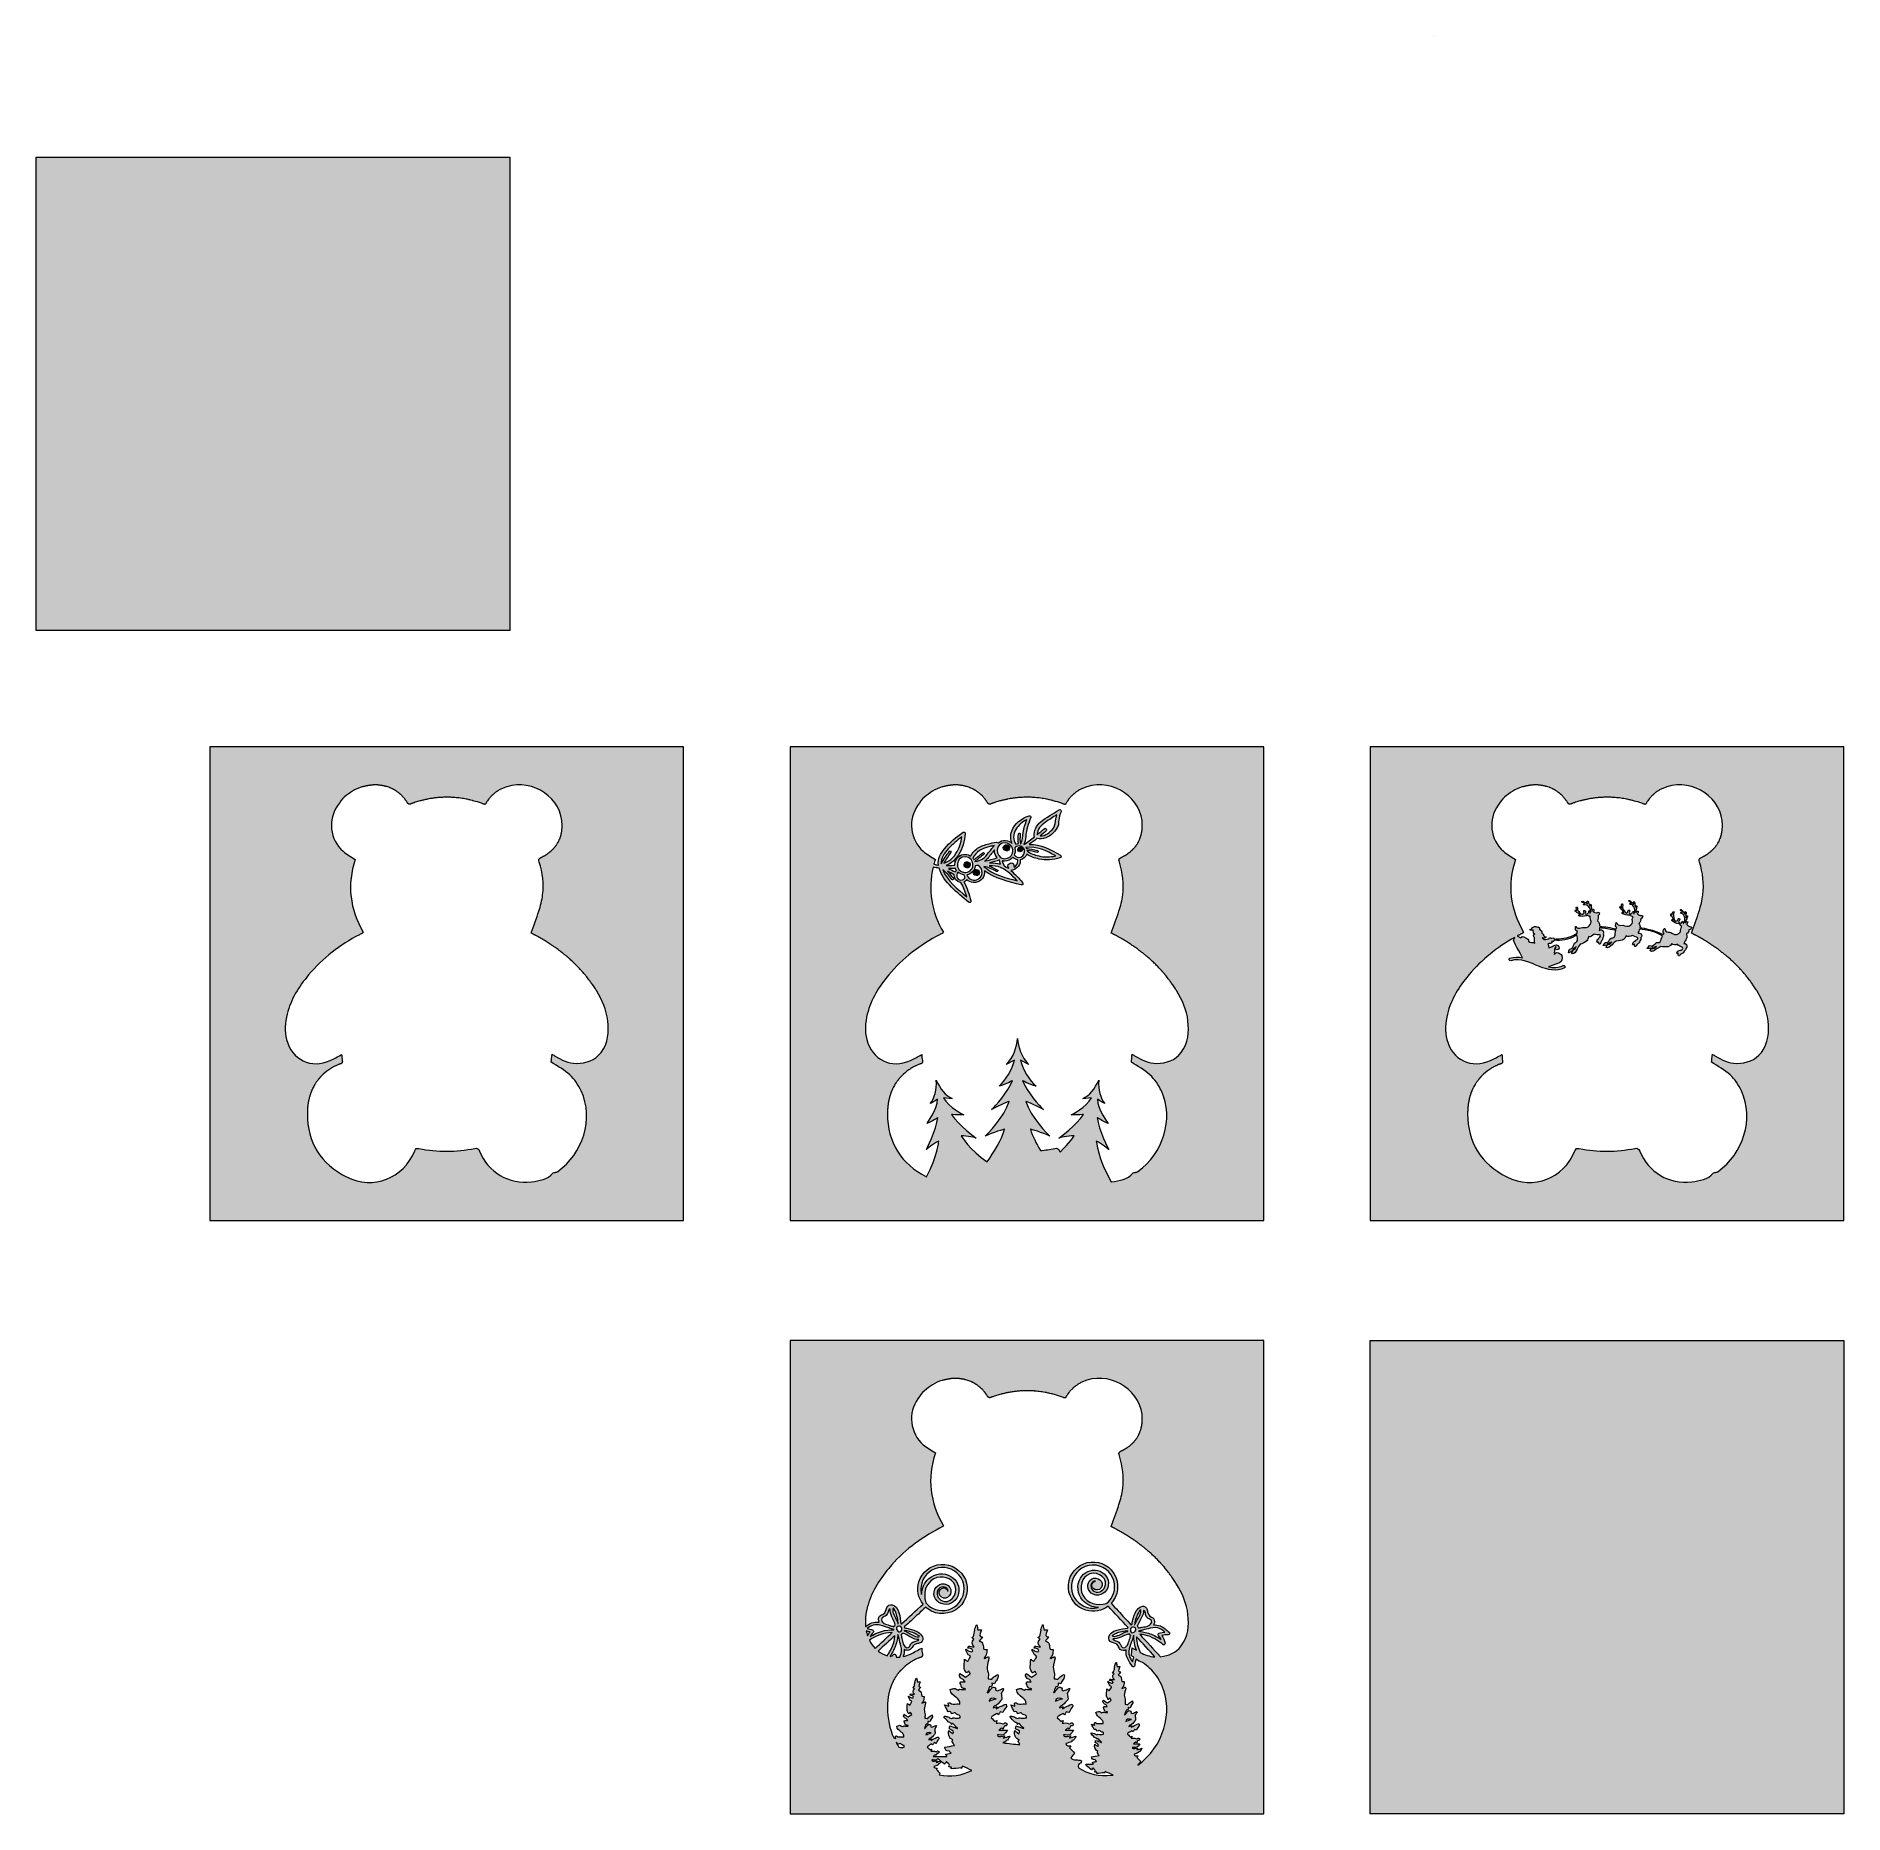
# Model space of a CAD drawing. Header units: inches. Extents: x 843 to 4582, y -2318 to 1360.
import ezdxf

# ---------------------------------------------------------------- set-up
doc = ezdxf.new("R2010")
doc.units = ezdxf.units.IN
doc.header["$MEASUREMENT"] = 0
doc.layers.add('Layer 1', color=7, linetype='Continuous')

# ---------------------------------------------------------------- blocks, each defined once
blk = doc.blocks.new('block 2')
at = {"layer": 'Layer 1', "true_color": 0xcffff7}
h = blk.add_hatch(color=7, dxfattribs=at)
h.dxf.hatch_style = 2
h.paths.add_polyline_path([(2402.2, -110.2), (2402.2, -1089.8), (3381.8, -1089.8), (3381.8, -110.2)])
edge = h.paths.add_edge_path()
edge.add_spline(control_points=[(3211.2, -742.3), (3198.4, -759), (3180.8, -764.6), (3160.4, -765), (3143.5, -765.4), (3129.8, -758.2), (3116.1, -750.1), (3114.3, -749), (3112.5, -747.9), (3109.8, -746.3), (3109.1, -753), (3108.6, -758.7), (3108.2, -762.5), (3121.6, -771.5), (3135.6, -778.5), (3146.5, -788.8), (3156.2, -798), (3164.5, -809.8), (3170.1, -822), (3196.9, -880.2), (3173.2, -951.9), (3121.6, -988.8), (3121.2, -989.1), (3120.8, -989.3), (3120.4, -989.4), (3120.3, -989.5), (3120.1, -989.6), (3120, -989.6), (3119.8, -989.7), (3119.7, -989.7), (3119.6, -989.7), (3119.5, -989.8), (3119.5, -989.8), (3119.5, -989.8), (3119.4, -989.8), (3119.3, -989.8), (3119.1, -989.9), (3118.9, -989.9), (3118.7, -990), (3118.5, -990), (3117.8, -990.2), (3117.1, -990.3), (3116.5, -990.5), (3114.9, -990.9), (3112.8, -990.8), (3111.9, -991.8), (3100.2, -1005.7), (3083.3, -1007.8), (3067.2, -1010), (3066.9, -1010), (3066.6, -1010), (3066.3, -1010.1), (3038.5, -962.7), (3035.5, -925.8), (3035.5, -925.8), (3046.6, -930.9), (3061.4, -943.5), (3061.4, -943.5), (3061.4, -943.5), (3040.1, -903.4), (3037.3, -877.3), (3037.3, -877.3), (3047.3, -883.7), (3060, -889.2), (3060, -889.2), (3038, -861.2), (3037.9, -839.2), (3043.7, -843.9), (3053, -848.4), (3053, -848.4), (3044.1, -837.4), (3039.3, -818.9), (3040.5, -800), (3033.3, -817.5), (3020.8, -832), (3007.9, -837.9), (3007.9, -837.9), (3018.2, -838), (3025.5, -836.3), (3015.7, -856), (2983.6, -871.3), (2983.6, -871.3), (2997.4, -872), (3009.1, -870.7), (3009.1, -870.7), (2995.1, -892.9), (2958.3, -919.5), (2958.3, -919.5), (2958.3, -919.5), (2977.2, -914.7), (2989.4, -915), (2989.4, -915), (2979.5, -930.7), (2960.5, -948.6), (2960.2, -947.9), (2959.9, -947.3), (2959.7, -946.6), (2957.6, -941.4), (2955.3, -940.1), (2949.7, -941.1), (2939.8, -943.1), (2929.9, -944.5), (2919.9, -945.4), (2911.3, -931.2), (2903.8, -916), (2899.3, -901.1), (2899.3, -901.1), (2924.4, -908.3), (2939.7, -915.6), (2935.1, -911.8), (2899.4, -875.4), (2889.6, -843.7), (2889.6, -843.7), (2907.7, -850.1), (2926.1, -860.4), (2918.7, -854), (2891.5, -824), (2883.2, -800.8), (2883.2, -800.8), (2896, -808.1), (2910.8, -812.3), (2898.3, -801.1), (2881.5, -776.9), (2879, -758.2), (2879, -758.2), (2895.7, -767.4), (2895.7, -767.4), (2880, -751.2), (2874.2, -731.9), (2872.6, -713.5), (2870.9, -731.9), (2865.2, -751.2), (2849.4, -767.4), (2849.4, -767.4), (2866.1, -758.2), (2866.1, -758.2), (2863.6, -776.9), (2846.8, -801.1), (2834.3, -812.3), (2849.1, -808.1), (2861.9, -800.8), (2861.9, -800.8), (2853.6, -824), (2826.4, -854), (2819, -860.4), (2837.4, -850.1), (2855.5, -843.7), (2855.5, -843.7), (2845.7, -875.4), (2810, -911.8), (2805.4, -915.6), (2820.7, -908.3), (2845.8, -901.1), (2845.8, -901.1), (2838.8, -924.6), (2824.1, -948.9), (2809.5, -968.9), (2774.3, -944.4), (2755.7, -915), (2755.7, -915), (2768, -914.7), (2786.8, -919.5), (2786.8, -919.5), (2786.8, -919.5), (2750, -892.9), (2736, -870.7), (2736, -870.7), (2747.7, -872), (2761.5, -871.3), (2761.5, -871.3), (2729.4, -856), (2719.6, -836.3), (2726.9, -838), (2737.2, -837.9), (2737.2, -837.9), (2724.4, -832), (2711.8, -817.5), (2704.6, -800), (2705.9, -818.9), (2701, -837.4), (2692.1, -848.4), (2692.1, -848.4), (2701.4, -843.9), (2707.2, -839.2), (2707.1, -861.2), (2685.1, -889.2), (2685.1, -889.2), (2697.8, -883.7), (2707.8, -877.3), (2707.8, -877.3), (2705, -903.4), (2683.8, -943.5), (2683.8, -943.5), (2683.8, -943.5), (2698.5, -930.9), (2709.6, -925.8), (2709.6, -925.8), (2707, -957.5), (2684.6, -999.8), (2631.4, -973.2), (2603.6, -928.7), (2603.6, -869.4), (2603.6, -868.1), (2603.6, -866.8), (2603.6, -865.5), (2603.6, -864.9), (2603.7, -864.3), (2603.7, -863.6), (2603.7, -863.3), (2603.7, -862.9), (2603.7, -862.6), (2603.8, -862.2), (2603.8, -861.7), (2603.8, -861.3), (2603.8, -860.6), (2603.9, -859.9), (2603.9, -859.2), (2604, -858.6), (2604, -858), (2604.1, -857.3), (2604.1, -856.9), (2604.1, -856.5), (2604.2, -856.1), (2604.2, -855.6), (2604.3, -855), (2604.3, -854.5), (2604.4, -854.1), (2604.4, -853.7), (2604.5, -853.4), (2604.5, -852.7), (2604.6, -852.1), (2604.7, -851.4), (2604.8, -850.9), (2604.8, -850.3), (2604.9, -849.8), (2605, -849), (2605.1, -848.3), (2605.2, -847.6), (2605.3, -847), (2605.4, -846.4), (2605.5, -845.9), (2605.7, -844.5), (2606, -843.2), (2606.3, -841.9), (2606.4, -841.3), (2606.5, -840.7), (2606.7, -840), (2607.2, -837.7), (2607.8, -835.3), (2608.5, -833), (2608.6, -832.5), (2608.8, -831.9), (2609, -831.3), (2609.1, -830.8), (2609.3, -830.2), (2609.5, -829.7), (2609.7, -829.1), (2609.9, -828.5), (2610.1, -828), (2610.2, -827.6), (2610.4, -827.2), (2610.5, -826.7), (2611, -825.4), (2611.5, -824.1), (2612.1, -822.7), (2612.2, -822.3), (2612.4, -821.9), (2612.6, -821.5), (2613, -820.5), (2613.4, -819.6), (2613.8, -818.8), (2613.9, -818.4), (2614.1, -818.1), (2614.3, -817.7), (2614.4, -817.4), (2614.6, -817), (2614.7, -816.7), (2615, -816.2), (2615.3, -815.6), (2615.5, -815.1), (2616.3, -813.6), (2617.1, -812), (2618, -810.5), (2618.6, -809.5), (2619.2, -808.5), (2619.8, -807.5), (2620.3, -806.8), (2620.8, -806.1), (2621.2, -805.3), (2621.7, -804.6), (2622.2, -803.9), (2622.7, -803.2), (2623.4, -802.2), (2624.1, -801.3), (2624.8, -800.3), (2625.2, -799.9), (2625.5, -799.4), (2625.9, -798.9), (2626.3, -798.5), (2626.6, -798), (2627, -797.6), (2627.2, -797.3), (2627.4, -797.1), (2627.6, -796.9), (2627.7, -796.8), (2627.8, -796.6), (2627.9, -796.5), (2628, -796.3), (2628.2, -796.2), (2628.3, -796), (2628.6, -795.7), (2628.8, -795.4), (2629.1, -795.1), (2629.2, -795), (2629.2, -794.9), (2629.3, -794.9), (2629.6, -794.6), (2629.8, -794.3), (2630.1, -794), (2630.3, -793.8), (2630.4, -793.6), (2630.6, -793.5), (2630.9, -793.1), (2631.3, -792.6), (2631.7, -792.2), (2632.2, -791.8), (2632.6, -791.3), (2633, -790.9), (2637.4, -786.4), (2642.4, -782.3), (2647.9, -778.4), (2648.7, -777.8), (2649.5, -777.3), (2650.4, -776.7), (2652.6, -775.3), (2654.8, -773.9), (2657.2, -772.5), (2658.3, -771.9), (2659.5, -771.3), (2660.6, -770.7), (2661.2, -770.4), (2661.8, -770.1), (2662.4, -769.8), (2664.2, -769), (2666, -768.3), (2667.8, -767.6), (2668.4, -767.4), (2669, -767.1), (2669.7, -766.9), (2670.3, -766.7), (2670.9, -766.5), (2671.5, -766.3), (2672.1, -766.1), (2672.7, -765.9), (2673.1, -765.7), (2673.3, -765.7), (2673.4, -765.6), (2673.6, -765.5), (2673.6, -765.5), (2673.6, -765.5), (2673.6, -765.5), (2673.7, -765.5), (2673.7, -765.4), (2673.8, -765.4), (2673.8, -765.4), (2673.9, -765.3), (2673.9, -765.3), (2674.1, -765.2), (2674.2, -765.1), (2674.4, -765), (2674.4, -765), (2674.4, -765), (2674.4, -764.9), (2674.5, -764.9), (2674.6, -764.8), (2674.7, -764.7), (2674.8, -764.6), (2674.9, -764.5), (2675, -764.4), (2675.4, -764), (2675.7, -763.6), (2675.8, -763.1), (2676.1, -762.2), (2676.2, -761.1), (2675.9, -759.7), (2675.9, -759.5), (2675.9, -759.3), (2675.8, -759.1), (2675, -755.2), (2674.9, -751.2), (2674.4, -746.9), (2666.3, -751.2), (2658.8, -755.8), (2650.9, -759.3), (2611.5, -776.8), (2571.6, -757.7), (2560.8, -716), (2556.2, -698.4), (2557.5, -680.7), (2561.8, -663.2), (2569.4, -632.3), (2586.1, -606.2), (2606.1, -582.1), (2635.4, -546.9), (2671.1, -520), (2711.5, -498.8), (2712, -498.5), (2712.5, -498.2), (2713.1, -498), (2714.6, -497.1), (2716.2, -496.3), (2717.8, -495.5), (2717.8, -495.4), (2717.9, -495.4), (2717.9, -495.4), (2718, -495.3), (2718.1, -495.2), (2718.2, -495.1), (2718.5, -494.8), (2718.8, -494.5), (2719.4, -493.9), (2694.1, -451), (2686.8, -405.8), (2698.1, -359.1), (2702.1, -360), (2706.3, -360.7), (2710.4, -361.2), (2719.2, -391.4), (2748.8, -411.7), (2771.2, -431.5), (2773.3, -433.5), (2777.1, -431.6), (2776.2, -428.6), (2772.4, -415.4), (2768.4, -401.8), (2761.6, -389.7), (2764.2, -388.7), (2766.4, -387), (2768, -384.9), (2771.4, -388.2), (2775.9, -390.3), (2780.9, -391), (2781.1, -391.1), (2781.4, -391.1), (2781.6, -391.1), (2781.9, -391.2), (2782.1, -391.2), (2782.3, -391.1), (2793.6, -391), (2803.6, -382.8), (2804.2, -371.1), (2804.3, -369.5), (2804.2, -367.9), (2804, -366.4), (2824.9, -383.2), (2855.2, -388.6), (2880, -396), (2883, -397), (2884.8, -393.1), (2882.9, -391), (2875.4, -382.3), (2867.6, -373.5), (2858.7, -366.1), (2869.1, -365), (2877.7, -357.1), (2878.3, -346.2), (2878.4, -345.3), (2878.4, -344.5), (2878.3, -343.7), (2884.4, -342.5), (2889.5, -338.4), (2891.5, -332.5), (2899.5, -336.9), (2907.9, -340.5), (2917.1, -342.3), (2931.6, -345.2), (2946.4, -344.3), (2960.4, -339.9), (2962.9, -339.1), (2963.5, -335.7), (2961.2, -334.3), (2941.3, -322.9), (2919.9, -311.3), (2896.9, -311.9), (2902.3, -308.1), (2907.6, -304.1), (2912.8, -299.9), (2925.5, -302.6), (2937.4, -297.5), (2946.4, -288.1), (2950.8, -283.5), (2955.6, -277.8), (2957, -271.5), (2957.6, -268.4), (2957.4, -265.1), (2957.8, -262), (2958.5, -256), (2960.2, -250.2), (2962.7, -244.7), (2963.9, -242.2), (2961.3, -238.7), (2958.5, -240.6), (2946, -248.7), (2932.3, -256.1), (2920.6, -265.4), (2911.4, -272.6), (2906.6, -283.3), (2907, -294.9), (2907, -295.6), (2907.2, -296.1), (2907.5, -296.5), (2900.5, -302.1), (2893.3, -307.5), (2885.8, -312.5), (2888.1, -307.6), (2888.9, -302), (2889.5, -295.7), (2890.7, -281.8), (2895, -269.4), (2900.2, -256.6), (2901.1, -254.4), (2898.5, -252.2), (2896.5, -252.8), (2880.8, -257.8), (2866.5, -269.1), (2860.6, -284.8), (2857.4, -293.4), (2857.7, -302.7), (2861.4, -310.2), (2857.8, -306.6), (2853, -304.2), (2847.6, -303.9), (2841.9, -303.5), (2836.6, -305.5), (2832.5, -309), (2832.5, -309), (2832.5, -309), (2832.5, -308.9), (2828.4, -305.4), (2820.5, -309), (2816, -310), (2808, -311.9), (2799.9, -314.3), (2792.7, -318.4), (2785.5, -322.5), (2779.5, -328.8), (2775.5, -336.1), (2772.5, -334.1), (2769, -332.9), (2765.2, -332.6), (2753.6, -332), (2743.3, -341.1), (2742.6, -352.7), (2742.5, -353.6), (2742.5, -354.4), (2742.6, -355.2), (2741.9, -355.3), (2741.2, -355.3), (2740.6, -355.3), (2735.3, -355.6), (2730, -355.7), (2724.7, -355.7), (2728.5, -353.9), (2732.3, -352.2), (2735.8, -349.8), (2741.8, -345.8), (2746.6, -340.1), (2750.4, -334.1), (2759, -320.8), (2762.8, -305.1), (2764.4, -289.5), (2764.6, -287.3), (2761.6, -285.6), (2759.8, -286.9), (2745.8, -297.2), (2732.4, -307.8), (2721.5, -321.3), (2713.9, -330.7), (2706.4, -342.5), (2709, -354.7), (2705.8, -354.4), (2702.7, -353.9), (2699.6, -353.2), (2700.5, -349.9), (2701.5, -346.5), (2702.6, -343.1), (2693.9, -337.3), (2685.1, -332.7), (2677.6, -326.3), (2650, -302.6), (2645.3, -259.8), (2666.7, -231.1), (2671, -225.4), (2674.4, -218.4), (2679.9, -214.3), (2691.2, -206), (2701.8, -196.7), (2716.5, -193.2), (2717.7, -192.9), (2718.9, -192.7), (2720, -192.4), (2720.6, -192.3), (2721.2, -192.1), (2721.7, -192), (2722.3, -191.9), (2722.9, -191.7), (2723.5, -191.6), (2724, -191.5), (2724.6, -191.4), (2725.2, -191.2), (2725.8, -191.1), (2726.3, -191), (2726.9, -190.9), (2727.5, -190.8), (2728, -190.7), (2728.6, -190.6), (2728.6, -190.5), (2728.7, -190.5), (2728.8, -190.5), (2729.3, -190.4), (2729.8, -190.3), (2730.2, -190.3), (2730.3, -190.2), (2730.3, -190.2), (2730.4, -190.2), (2730.9, -190.1), (2731.5, -190), (2732.1, -189.9), (2732.5, -189.9), (2732.8, -189.8), (2733.2, -189.8), (2733.9, -189.7), (2734.6, -189.6), (2735.3, -189.5), (2735.5, -189.5), (2735.6, -189.5), (2735.7, -189.4), (2736.2, -189.4), (2736.6, -189.3), (2737, -189.3), (2737.3, -189.3), (2737.6, -189.2), (2737.8, -189.2), (2738.5, -189.2), (2739.1, -189.1), (2739.7, -189.1), (2739.7, -189.1), (2740.1, -189), (2740.1, -189), (2740.8, -189), (2741.4, -189), (2742.1, -188.9), (2742.4, -188.9), (2742.6, -188.9), (2742.9, -188.9), (2744.2, -188.9), (2745.5, -188.9), (2746.9, -189), (2747.6, -189), (2748.4, -189), (2749.2, -189.1), (2749.9, -189.2), (2750.6, -189.2), (2751.2, -189.3), (2751.4, -189.3), (2751.5, -189.3), (2751.6, -189.3), (2751.9, -189.4), (2752.1, -189.4), (2752.3, -189.4), (2752.7, -189.5), (2753.1, -189.5), (2753.6, -189.6), (2753.9, -189.6), (2754.1, -189.6), (2754.4, -189.7), (2755.1, -189.8), (2755.7, -189.9), (2756.4, -190), (2757.2, -190.1), (2757.9, -190.2), (2758.7, -190.4), (2759.1, -190.4), (2759.6, -190.5), (2760, -190.6), (2760.2, -190.7), (2760.4, -190.7), (2760.6, -190.7), (2760.7, -190.8), (2760.8, -190.8), (2760.9, -190.8), (2761, -190.8), (2761.1, -190.8), (2761.2, -190.9), (2761.9, -191), (2762.6, -191.2), (2763.3, -191.3), (2764, -191.5), (2764.8, -191.7), (2765.5, -191.9), (2768.4, -192.7), (2771.3, -193.6), (2774.1, -194.7), (2775.5, -195.2), (2776.8, -195.8), (2778.2, -196.4), (2778.8, -196.7), (2779.5, -197.1), (2780.1, -197.4), (2780.4, -197.5), (2780.7, -197.7), (2781, -197.8), (2781.3, -198), (2781.6, -198.1), (2781.9, -198.3), (2782, -198.3), (2782.1, -198.4), (2782.2, -198.5), (2782.4, -198.6), (2782.6, -198.7), (2782.8, -198.8), (2783.1, -198.9), (2783.3, -199.1), (2783.5, -199.2), (2783.8, -199.3), (2784, -199.5), (2784.3, -199.6), (2784.4, -199.7), (2784.4, -199.7), (2784.5, -199.8), (2785, -200), (2785.4, -200.3), (2785.8, -200.5), (2785.9, -200.6), (2786, -200.7), (2786.1, -200.7), (2786.7, -201.1), (2787.2, -201.4), (2787.8, -201.8), (2788.4, -202.2), (2789, -202.6), (2789.6, -203), (2790.2, -203.5), (2790.8, -203.9), (2791.4, -204.4), (2791.9, -204.7), (2792.3, -205.1), (2792.8, -205.5), (2792.9, -205.5), (2792.9, -205.6), (2793, -205.7), (2793.1, -205.7), (2793.2, -205.8), (2793.3, -205.9), (2793.8, -206.3), (2794.3, -206.7), (2794.8, -207.2), (2795.2, -207.5), (2795.6, -207.8), (2795.9, -208.1), (2796.3, -208.4), (2796.6, -208.7), (2796.9, -209), (2797.9, -209.9), (2798.8, -210.9), (2799.8, -211.8), (2800.3, -212.4), (2800.8, -212.9), (2801.3, -213.5), (2801.8, -214.1), (2802.4, -214.7), (2802.9, -215.3), (2803.3, -215.8), (2803.8, -216.4), (2804.3, -217), (2804.3, -217), (2804.4, -217.1), (2804.4, -217.1), (2804.7, -217.6), (2805.1, -218), (2805.4, -218.5), (2805.5, -218.5), (2805.6, -218.6), (2805.6, -218.7), (2805.9, -219.1), (2806.2, -219.5), (2806.5, -219.9), (2806.8, -220.3), (2807.1, -220.7), (2807.4, -221.1), (2807.4, -221.2), (2807.5, -221.2), (2807.5, -221.3), (2807.9, -221.8), (2808.2, -222.3), (2808.6, -222.9), (2809, -223.5), (2809.5, -224.2), (2809.9, -224.9), (2810.2, -225.4), (2810.5, -225.9), (2810.8, -226.3), (2810.9, -226.4), (2811, -226.6), (2811.1, -226.7), (2811.4, -227.1), (2811.7, -227.4), (2812, -227.7), (2812, -227.8), (2812, -227.8), (2812.1, -227.8), (2812.1, -227.9), (2812.2, -227.9), (2812.3, -228), (2812.4, -228.1), (2812.5, -228.1), (2812.6, -228.2), (2812.8, -228.3), (2813, -228.5), (2813.2, -228.5), (2813.2, -228.6), (2813.3, -228.6), (2813.3, -228.6), (2813.4, -228.6), (2813.5, -228.7), (2813.5, -228.7), (2813.6, -228.7), (2813.6, -228.7), (2813.6, -228.7), (2813.7, -228.7), (2813.7, -228.7), (2813.7, -228.7), (2813.8, -228.8), (2814, -228.8), (2814.1, -228.8), (2814.1, -228.8), (2814.1, -228.8), (2814.1, -228.8), (2814.3, -228.8), (2814.5, -228.8), (2814.7, -228.8), (2814.9, -228.8), (2815.1, -228.8), (2815.3, -228.8), (2815.5, -228.8), (2815.8, -228.7), (2816, -228.7), (2816, -228.7), (2816, -228.7), (2816, -228.7), (2816.5, -228.6), (2817, -228.4), (2817.5, -228.2), (2818, -228.1), (2818.5, -227.9), (2819, -227.7), (2819.1, -227.7), (2819.1, -227.7), (2819.2, -227.6), (2819.3, -227.6), (2819.5, -227.5), (2819.6, -227.5), (2820, -227.3), (2820.4, -227.2), (2820.8, -227.1), (2821, -227), (2821.2, -226.9), (2821.3, -226.9), (2822.4, -226.5), (2823.5, -226.1), (2824.5, -225.8), (2824.5, -225.8), (2824.5, -225.8), (2824.6, -225.8), (2826.1, -225.2), (2827.7, -224.7), (2829.2, -224.3), (2829.2, -224.3), (2829.2, -224.3), (2829.2, -224.3), (2830.8, -223.8), (2832.3, -223.3), (2833.9, -222.9), (2835.4, -222.4), (2837, -222), (2838.6, -221.6), (2839.1, -221.4), (2839.7, -221.3), (2840.3, -221.1), (2841.1, -220.9), (2841.8, -220.7), (2842.6, -220.5), (2843.6, -220.3), (2844.6, -220.1), (2845.6, -219.8), (2846.3, -219.6), (2847.1, -219.5), (2847.9, -219.3), (2848.7, -219.1), (2849.5, -219), (2850.2, -218.8), (2851, -218.6), (2851.8, -218.5), (2852.6, -218.3), (2854.2, -218), (2855.9, -217.7), (2857.5, -217.4), (2858.9, -217.2), (2860.2, -217), (2861.5, -216.8), (2862.9, -216.6), (2864.2, -216.4), (2865.6, -216.2), (2866.9, -216), (2868.2, -215.9), (2869.6, -215.7), (2870.9, -215.6), (2872.3, -215.4), (2873.6, -215.3), (2874.4, -215.2), (2875.1, -215.2), (2875.9, -215.1), (2879, -214.8), (2882.2, -214.7), (2885.3, -214.6), (2886, -214.5), (2886.8, -214.5), (2887.6, -214.5), (2888.4, -214.5), (2889.2, -214.5), (2889.9, -214.4), (2892.8, -214.4), (2895.6, -214.4), (2898.4, -214.5), (2899.8, -214.6), (2901.2, -214.6), (2902.6, -214.7), (2902.6, -214.7), (2902.6, -214.7), (2902.7, -214.7), (2904, -214.8), (2905.4, -214.8), (2906.7, -214.9), (2907.4, -215), (2908.1, -215), (2908.8, -215.1), (2910.8, -215.3), (2912.7, -215.5), (2914.7, -215.7), (2916.7, -215.9), (2918.6, -216.1), (2920.6, -216.4), (2922.6, -216.7), (2924.5, -217), (2926.5, -217.3), (2928.5, -217.7), (2930.4, -218), (2932.4, -218.4), (2934.8, -218.9), (2937.1, -219.4), (2939.5, -219.9), (2941.1, -220.3), (2942.6, -220.7), (2944.2, -221.1), (2945, -221.3), (2945.8, -221.5), (2946.6, -221.7), (2948.1, -222.1), (2949.7, -222.6), (2951.3, -223), (2956.8, -224.7), (2962.3, -226.5), (2967.8, -228.5), (2968.3, -228.7), (2968.9, -228.9), (2969.5, -229), (2969.8, -229.1), (2970.1, -229.1), (2970.5, -229.2), (2970.8, -229.3), (2971.2, -229.4), (2971.6, -229.5), (2972, -228.7), (2972.4, -228), (2972.8, -227.3), (2973.1, -226.7), (2973.4, -226.2), (2973.8, -225.6), (2973.8, -225.5), (2973.9, -225.4), (2973.9, -225.4), (2974.3, -224.8), (2974.7, -224.2), (2975.1, -223.6), (2975.4, -223), (2975.8, -222.5), (2976.2, -221.9), (2976.2, -221.8), (2976.3, -221.7), (2976.4, -221.6), (2977.1, -220.5), (2977.9, -219.4), (2978.8, -218.4), (2978.9, -218.2), (2979, -218.1), (2979, -218), (2979.5, -217.5), (2979.9, -217), (2980.3, -216.5), (2980.7, -215.9), (2981.2, -215.4), (2981.7, -214.8), (2982.2, -214.3), (2982.6, -213.7), (2983.1, -213.2), (2983.6, -212.7), (2984.1, -212.2), (2984.6, -211.6), (2985.1, -211.2), (2985.5, -210.7), (2986, -210.3), (2986.1, -210.1), (2986.3, -210), (2986.4, -209.9), (2986.8, -209.5), (2987.3, -209.1), (2987.7, -208.7), (2988.2, -208.2), (2988.7, -207.8), (2989.2, -207.3), (2989.3, -207.3), (2989.3, -207.2), (2989.4, -207.2), (2989.9, -206.8), (2990.4, -206.3), (2991, -205.9), (2991.4, -205.6), (2991.9, -205.2), (2992.3, -204.9), (2993, -204.3), (2993.7, -203.8), (2994.4, -203.3), (2995, -202.9), (2995.6, -202.5), (2996.3, -202.1), (2996.5, -201.9), (2996.7, -201.8), (2996.9, -201.6), (2997.6, -201.2), (2998.2, -200.8), (2998.9, -200.4), (3001, -199.1), (3003.2, -198), (3005.4, -196.9), (3006.5, -196.4), (3007.6, -195.9), (3008.8, -195.4), (3011.1, -194.4), (3013.5, -193.5), (3015.9, -192.7), (3070.7, -175.1), (3131.3, -217.3), (3130.7, -273.1), (3130.7, -273.6), (3130.7, -274.1), (3130.6, -274.6), (3130.6, -275), (3130.6, -275.3), (3130.6, -275.7), (3130.6, -276.3), (3130.6, -276.8), (3130.5, -277.4), (3130.5, -278.3), (3130.4, -279.2), (3130.3, -280.1), (3130.3, -280.3), (3130.3, -280.5), (3130.3, -280.7), (3130.2, -281.2), (3130.2, -281.7), (3130.1, -282.3), (3130, -282.9), (3129.9, -283.5), (3129.9, -284), (3129.7, -285), (3129.6, -285.9), (3129.4, -286.9), (3129.3, -287.3), (3129.3, -287.7), (3129.2, -288.2), (3129.1, -288.6), (3129, -289), (3128.9, -289.4), (3128.6, -290.8), (3128.3, -292.1), (3128, -293.4), (3127.9, -293.7), (3127.7, -294.1), (3127.6, -294.5), (3126.9, -297.2), (3125.9, -299.7), (3124.8, -302.2), (3124.7, -302.6), (3124.6, -302.9), (3124.4, -303.3), (3123.9, -304.3), (3123.4, -305.4), (3122.9, -306.4), (3122.6, -306.9), (3122.4, -307.3), (3122.2, -307.7), (3121.6, -308.7), (3121.1, -309.7), (3120.5, -310.7), (3120, -311.5), (3119.5, -312.2), (3118.9, -313), (3118.7, -313.3), (3118.5, -313.6), (3118.3, -313.9), (3118.1, -314.2), (3117.9, -314.4), (3117.8, -314.7), (3117.4, -315.2), (3117, -315.7), (3116.7, -316.2), (3116.4, -316.5), (3116.1, -316.9), (3115.8, -317.2), (3115.1, -318.1), (3114.4, -319), (3113.6, -319.8), (3113.3, -320.2), (3113, -320.5), (3112.7, -320.8), (3112.3, -321.3), (3111.9, -321.7), (3111.4, -322.1), (3111, -322.5), (3110.7, -322.9), (3110.3, -323.3), (3110.2, -323.3), (3110.2, -323.4), (3110.2, -323.4), (3109.8, -323.7), (3109.5, -324), (3109.2, -324.3), (3108.7, -324.8), (3108.2, -325.2), (3107.7, -325.6), (3107.7, -325.7), (3107.7, -325.7), (3107.6, -325.7), (3107.5, -325.9), (3107.3, -326), (3107.2, -326.1), (3106.8, -326.5), (3106.5, -326.8), (3106.1, -327.1), (3105.8, -327.3), (3105.6, -327.5), (3105.3, -327.7), (3104.9, -328), (3104.6, -328.3), (3104.2, -328.6), (3104, -328.8), (3103.8, -328.9), (3103.6, -329), (3103, -329.5), (3102.3, -330), (3101.7, -330.5), (3101.4, -330.7), (3101.2, -330.8), (3101, -331), (3100.7, -331.2), (3100.5, -331.3), (3100.2, -331.5), (3100, -331.7), (3099.7, -331.8), (3099.5, -332), (3099.4, -332.1), (3099.3, -332.1), (3099.2, -332.2), (3098.9, -332.4), (3098.7, -332.6), (3098.4, -332.7), (3098.1, -332.9), (3097.8, -333.1), (3097.5, -333.3), (3097.4, -333.3), (3097.3, -333.4), (3097.2, -333.5), (3097, -333.6), (3096.7, -333.8), (3096.4, -334), (3096.3, -334.1), (3096.1, -334.1), (3096, -334.2), (3095.8, -334.3), (3095.6, -334.5), (3095.4, -334.6), (3095.3, -334.7), (3095.1, -334.8), (3094.9, -334.9), (3094.8, -335), (3094.7, -335), (3094.5, -335.1), (3094.2, -335.3), (3093.9, -335.5), (3093.5, -335.7), (3093.3, -335.8), (3093, -336), (3092.7, -336.2), (3092.6, -336.2), (3092.6, -336.2), (3092.5, -336.2), (3092.2, -336.4), (3091.9, -336.6), (3091.6, -336.7), (3091.1, -337), (3090.7, -337.2), (3090.3, -337.4), (3090.1, -337.5), (3090, -337.6), (3089.8, -337.7), (3089.6, -337.8), (3089.5, -337.8), (3089.3, -337.9), (3088.7, -338.2), (3088.1, -338.5), (3087.5, -338.8), (3087.2, -339), (3086.9, -339.1), (3086.6, -339.3), (3086.2, -339.5), (3086, -339.6), (3085.7, -339.8), (3085.6, -339.8), (3085.6, -339.8), (3085.6, -339.8), (3085.4, -339.9), (3085.3, -340), (3085.2, -340.1), (3085.1, -340.2), (3085.1, -340.2), (3085, -340.2), (3084.9, -340.3), (3084.8, -340.4), (3084.7, -340.4), (3084.5, -340.6), (3084.4, -340.7), (3084.2, -340.8), (3084.1, -340.9), (3084, -341), (3083.9, -341.1), (3083.7, -341.3), (3083.5, -341.6), (3083.3, -341.8), (3083.2, -341.9), (3083.2, -342), (3083.1, -342.1), (3083, -342.2), (3083, -342.3), (3082.9, -342.4), (3082.9, -342.5), (3082.8, -342.6), (3082.7, -342.8), (3082.7, -342.9), (3082.7, -342.9), (3082.6, -343), (3082.6, -343.1), (3082.6, -343.2), (3082.5, -343.3), (3082.5, -343.5), (3082.5, -343.7), (3082.4, -343.9), (3082.4, -344), (3082.4, -344.1), (3082.4, -344.2), (3082.3, -345.5), (3082.6, -347), (3083.2, -348.9), (3090.3, -370.8), (3093, -393.5), (3090.3, -416.3), (3089, -427.7), (3085.8, -439), (3082.4, -450.1), (3077.8, -465), (3072.1, -479.7), (3066.5, -495.5), (3066.9, -495.7), (3067.5, -496.1), (3068.3, -496.4), (3068.6, -496.6), (3068.9, -496.8), (3069.2, -496.9), (3069.4, -497), (3069.6, -497.1), (3069.8, -497.2), (3070.2, -497.5), (3070.7, -497.7), (3071.1, -497.9), (3071.4, -498.1), (3071.6, -498.2), (3071.8, -498.3), (3072.2, -498.5), (3072.6, -498.7), (3073, -498.9), (3073, -498.9), (3073.1, -499), (3073.2, -499), (3073.3, -499.1), (3073.4, -499.1), (3073.5, -499.2), (3073.7, -499.3), (3073.9, -499.4), (3074.1, -499.5), (3074.9, -499.9), (3075.7, -500.4), (3076.5, -500.8), (3077.3, -501.2), (3078.1, -501.7), (3078.9, -502.1), (3080.4, -502.9), (3081.8, -503.7), (3083.2, -504.5), (3083.4, -504.6), (3083.6, -504.7), (3083.8, -504.8), (3085.4, -505.7), (3086.9, -506.6), (3088.5, -507.5), (3090.1, -508.4), (3091.7, -509.4), (3093.2, -510.3), (3094.8, -511.2), (3096.3, -512.2), (3097.9, -513.2), (3100.6, -514.9), (3103.4, -516.6), (3106.1, -518.4), (3107, -519), (3107.9, -519.6), (3108.9, -520.2), (3109.2, -520.4), (3109.5, -520.7), (3109.8, -520.9), (3110.9, -521.6), (3112, -522.3), (3113.1, -523.1), (3113.2, -523.2), (3113.4, -523.3), (3113.6, -523.4), (3114.6, -524.1), (3115.6, -524.8), (3116.6, -525.5), (3119.2, -527.4), (3121.7, -529.2), (3124.3, -531.2), (3125.3, -531.9), (3126.2, -532.6), (3127.2, -533.4), (3127.5, -533.6), (3127.8, -533.8), (3128.1, -534), (3129.2, -534.9), (3130.3, -535.8), (3131.4, -536.6), (3131.4, -536.7), (3131.5, -536.7), (3131.5, -536.7), (3132.5, -537.5), (3133.4, -538.2), (3134.3, -538.9), (3134.9, -539.4), (3135.5, -539.9), (3136.1, -540.4), (3136.8, -541), (3137.5, -541.5), (3138.1, -542.1), (3138.6, -542.4), (3139, -542.8), (3139.4, -543.2), (3140.3, -543.9), (3141.1, -544.6), (3142, -545.3), (3144.3, -547.3), (3146.5, -549.3), (3148.7, -551.3), (3149.9, -552.3), (3151, -553.4), (3152.1, -554.4), (3154.3, -556.5), (3156.4, -558.6), (3158.6, -560.7), (3159.7, -561.8), (3160.7, -562.8), (3161.8, -563.9), (3163.9, -566.1), (3166, -568.3), (3168, -570.5), (3168.8, -571.3), (3169.5, -572.1), (3170.3, -573), (3171.6, -574.4), (3172.8, -575.8), (3174.1, -577.3), (3175.1, -578.4), (3176.1, -579.6), (3177, -580.8), (3177, -580.8), (3177.4, -581.1), (3177.4, -581.1), (3178.2, -582.2), (3179.1, -583.2), (3179.9, -584.2), (3182, -586.8), (3184, -589.3), (3186, -592), (3186.8, -593), (3187.6, -594.1), (3188.4, -595.2), (3189.2, -596.2), (3189.9, -597.3), (3190.7, -598.4), (3190.9, -598.7), (3191.1, -598.9), (3191.3, -599.2), (3192.1, -600.4), (3193, -601.5), (3193.8, -602.7), (3195.7, -605.4), (3197.5, -608.2), (3199.3, -611), (3200, -612.2), (3200.7, -613.3), (3201.5, -614.4), (3213.5, -633.7), (3222.5, -654.4), (3225.1, -677.2), (3227.7, -700.3), (3226, -722.8), (3211.2, -742.3)], knot_values=[0, 0, 0, 0, 1, 1, 1, 2, 2, 2, 3, 3, 3, 4, 4, 4, 5, 5, 5, 6, 6, 6, 7, 7, 7, 8, 8, 8, 9, 9, 9, 10, 10, 10, 11, 11, 11, 12, 12, 12, 13, 13, 13, 14, 14, 14, 15, 15, 15, 16, 16, 16, 17, 17, 17, 18, 18, 18, 19, 19, 19, 20, 20, 20, 21, 21, 21, 22, 22, 22, 23, 23, 23, 24, 24, 24, 25, 25, 25, 26, 26, 26, 27, 27, 27, 28, 28, 28, 29, 29, 29, 30, 30, 30, 31, 31, 31, 32, 32, 32, 33, 33, 33, 34, 34, 34, 35, 35, 35, 36, 36, 36, 37, 37, 37, 38, 38, 38, 39, 39, 39, 40, 40, 40, 41, 41, 41, 42, 42, 42, 43, 43, 43, 44, 44, 44, 45, 45, 45, 46, 46, 46, 47, 47, 47, 48, 48, 48, 49, 49, 49, 50, 50, 50, 51, 51, 51, 52, 52, 52, 53, 53, 53, 54, 54, 54, 55, 55, 55, 56, 56, 56, 57, 57, 57, 58, 58, 58, 59, 59, 59, 60, 60, 60, 61, 61, 61, 62, 62, 62, 63, 63, 63, 64, 64, 64, 65, 65, 65, 66, 66, 66, 67, 67, 67, 68, 68, 68, 69, 69, 69, 70, 70, 70, 71, 71, 71, 72, 72, 72, 73, 73, 73, 74, 74, 74, 75, 75, 75, 76, 76, 76, 77, 77, 77, 78, 78, 78, 79, 79, 79, 80, 80, 80, 81, 81, 81, 82, 82, 82, 83, 83, 83, 84, 84, 84, 85, 85, 85, 86, 86, 86, 87, 87, 87, 88, 88, 88, 89, 89, 89, 90, 90, 90, 91, 91, 91, 92, 92, 92, 93, 93, 93, 94, 94, 94, 95, 95, 95, 96, 96, 96, 97, 97, 97, 98, 98, 98, 99, 99, 99, 100, 100, 100, 101, 101, 101, 102, 102, 102, 103, 103, 103, 104, 104, 104, 105, 105, 105, 106, 106, 106, 107, 107, 107, 108, 108, 108, 109, 109, 109, 110, 110, 110, 111, 111, 111, 112, 112, 112, 113, 113, 113, 114, 114, 114, 115, 115, 115, 116, 116, 116, 117, 117, 117, 118, 118, 118, 119, 119, 119, 120, 120, 120, 121, 121, 121, 122, 122, 122, 123, 123, 123, 124, 124, 124, 125, 125, 125, 126, 126, 126, 127, 127, 127, 128, 128, 128, 129, 129, 129, 130, 130, 130, 131, 131, 131, 132, 132, 132, 133, 133, 133, 134, 134, 134, 135, 135, 135, 136, 136, 136, 137, 137, 137, 138, 138, 138, 139, 139, 139, 140, 140, 140, 141, 141, 141, 142, 142, 142, 143, 143, 143, 144, 144, 144, 145, 145, 145, 146, 146, 146, 147, 147, 147, 148, 148, 148, 149, 149, 149, 150, 150, 150, 151, 151, 151, 152, 152, 152, 153, 153, 153, 154, 154, 154, 155, 155, 155, 156, 156, 156, 157, 157, 157, 158, 158, 158, 159, 159, 159, 160, 160, 160, 161, 161, 161, 162, 162, 162, 163, 163, 163, 164, 164, 164, 165, 165, 165, 166, 166, 166, 167, 167, 167, 168, 168, 168, 169, 169, 169, 170, 170, 170, 171, 171, 171, 172, 172, 172, 173, 173, 173, 174, 174, 174, 175, 175, 175, 176, 176, 176, 177, 177, 177, 178, 178, 178, 179, 179, 179, 180, 180, 180, 181, 181, 181, 182, 182, 182, 183, 183, 183, 184, 184, 184, 185, 185, 185, 186, 186, 186, 187, 187, 187, 188, 188, 188, 189, 189, 189, 190, 190, 190, 191, 191, 191, 192, 192, 192, 193, 193, 193, 194, 194, 194, 195, 195, 195, 196, 196, 196, 197, 197, 197, 198, 198, 198, 199, 199, 199, 200, 200, 200, 201, 201, 201, 202, 202, 202, 203, 203, 203, 204, 204, 204, 205, 205, 205, 206, 206, 206, 207, 207, 207, 208, 208, 208, 209, 209, 209, 210, 210, 210, 211, 211, 211, 212, 212, 212, 213, 213, 213, 214, 214, 214, 215, 215, 215, 216, 216, 216, 217, 217, 217, 218, 218, 218, 219, 219, 219, 220, 220, 220, 221, 221, 221, 222, 222, 222, 223, 223, 223, 224, 224, 224, 225, 225, 225, 226, 226, 226, 227, 227, 227, 228, 228, 228, 229, 229, 229, 230, 230, 230, 231, 231, 231, 232, 232, 232, 233, 233, 233, 234, 234, 234, 235, 235, 235, 236, 236, 236, 237, 237, 237, 238, 238, 238, 239, 239, 239, 240, 240, 240, 241, 241, 241, 242, 242, 242, 243, 243, 243, 244, 244, 244, 245, 245, 245, 246, 246, 246, 247, 247, 247, 248, 248, 248, 249, 249, 249, 250, 250, 250, 251, 251, 251, 252, 252, 252, 253, 253, 253, 254, 254, 254, 255, 255, 255, 256, 256, 256, 257, 257, 257, 258, 258, 258, 259, 259, 259, 260, 260, 260, 261, 261, 261, 262, 262, 262, 263, 263, 263, 264, 264, 264, 265, 265, 265, 266, 266, 266, 267, 267, 267, 268, 268, 268, 269, 269, 269, 270, 270, 270, 271, 271, 271, 272, 272, 272, 273, 273, 273, 274, 274, 274, 275, 275, 275, 276, 276, 276, 277, 277, 277, 278, 278, 278, 279, 279, 279, 280, 280, 280, 281, 281, 281, 282, 282, 282, 283, 283, 283, 284, 284, 284, 285, 285, 285, 286, 286, 286, 287, 287, 287, 288, 288, 288, 289, 289, 289, 290, 290, 290, 291, 291, 291, 292, 292, 292, 293, 293, 293, 294, 294, 294, 295, 295, 295, 296, 296, 296, 297, 297, 297, 298, 298, 298, 299, 299, 299, 300, 300, 300, 301, 301, 301, 302, 302, 302, 303, 303, 303, 304, 304, 304, 305, 305, 305, 306, 306, 306, 307, 307, 307, 308, 308, 308, 309, 309, 309, 310, 310, 310, 311, 311, 311, 312, 312, 312, 313, 313, 313, 314, 314, 314, 315, 315, 315, 316, 316, 316, 317, 317, 317, 318, 318, 318, 319, 319, 319, 320, 320, 320, 321, 321, 321, 322, 322, 322, 323, 323, 323, 324, 324, 324, 325, 325, 325, 326, 326, 326, 327, 327, 327, 328, 328, 328, 329, 329, 329, 330, 330, 330, 331, 331, 331, 332, 332, 332, 333, 333, 333, 334, 334, 334, 335, 335, 335, 336, 336, 336, 337, 337, 337, 338, 338, 338, 339, 339, 339, 340, 340, 340, 341, 341, 341, 342, 342, 342, 343, 343, 343, 344, 344, 344, 345, 345, 345, 346, 346, 346, 347, 347, 347, 348, 348, 348, 349, 349, 349, 350, 350, 350, 351, 351, 351, 352, 352, 352, 353, 353, 353, 354, 354, 354, 355, 355, 355, 356, 356, 356, 357, 357, 357, 358, 358, 358, 359, 359, 359, 360, 360, 360, 361, 361, 361, 362, 362, 362, 363, 363, 363, 364, 364, 364, 365, 365, 365, 366, 366, 366, 367, 367, 367, 368, 368, 368, 369, 369, 369, 370, 370, 370, 371, 371, 371, 372, 372, 372, 373, 373, 373, 374, 374, 374, 375, 375, 375, 376, 376, 376, 377, 377, 377, 378, 378, 378, 379, 379, 379, 380, 380, 380, 381, 381, 381, 382, 382, 382, 383, 383, 383, 384, 384, 384, 385, 385, 385, 386, 386, 386, 387, 387, 387, 388, 388, 388, 389, 389, 389, 390, 390, 390, 391, 391, 391, 392, 392, 392, 393, 393, 393, 394, 394, 394, 395, 395, 395, 396, 396, 396, 397, 397, 397, 398, 398, 398, 399, 399, 399, 400, 400, 400, 401, 401, 401, 402, 402, 402, 403, 403, 403, 404, 404, 404, 405, 405, 405, 406, 406, 406, 407, 407, 407, 408, 408, 408, 409, 409, 409, 410, 410, 410, 411, 411, 411, 412, 412, 412, 413, 413, 413, 414, 414, 414, 415, 415, 415, 416, 416, 416, 417, 417, 417, 418, 418, 418, 419, 419, 419, 420, 420, 420, 421, 421, 421, 422, 422, 422, 423, 423, 423, 424, 424, 424, 425, 425, 425, 426, 426, 426, 427, 427, 427, 428, 428, 428, 429, 429, 429, 430, 430, 430, 431, 431, 431, 432, 432, 432, 433, 433, 433, 434, 434, 434, 435, 435, 435, 436, 436, 436, 437, 437, 437, 438, 438, 438, 439, 439, 439, 440, 440, 440, 441, 441, 441, 442, 442, 442, 443, 443, 443, 444, 444, 444, 445, 445, 445, 446, 446, 446, 447, 447, 447, 448, 448, 448, 449, 449, 449, 450, 450, 450, 451, 451, 451, 452, 452, 452, 453, 453, 453, 454, 454, 454, 455, 455, 455, 456, 456, 456, 457, 457, 457, 458, 458, 458, 459, 459, 459, 460, 460, 460, 461, 461, 461, 462, 462, 462, 463, 463, 463, 464, 464, 464, 465, 465, 465, 466, 466, 466, 467, 467, 467, 468, 468, 468, 469, 469, 469, 470, 470, 470, 471, 471, 471, 472, 472, 472, 473, 473, 473, 474, 474, 474, 475, 475, 475, 476, 476, 476, 477, 477, 477, 478, 478, 478, 479, 479, 479, 480, 480, 480, 481, 481, 481, 481], degree=3, periodic=1)
edge = h.paths.add_edge_path()
edge.add_spline(control_points=[(2739.9, -382), (2736, -377.1), (2732.1, -372.1), (2727.8, -367.7), (2732.7, -369.7), (2737.4, -372), (2741.6, -375), (2740.9, -383.2), (2746.9, -389.5), (2754.7, -390.8), (2754.9, -390.8), (2755.1, -390.9), (2755.4, -390.9), (2760.8, -400), (2764.4, -410.2), (2767.5, -420.4), (2748.6, -404.4), (2726.7, -387.3), (2717.9, -364.3), (2725.4, -369.9), (2731.3, -377.5), (2737, -384.9), (2738.6, -387), (2741.4, -384.1), (2739.9, -382)], knot_values=[0, 0, 0, 0, 1, 1, 1, 2, 2, 2, 3, 3, 3, 4, 4, 4, 5, 5, 5, 6, 6, 6, 7, 7, 7, 8, 8, 8, 8], degree=3, periodic=1)
edge = h.paths.add_edge_path()
edge.add_spline(control_points=[(2730, -362.2), (2734.6, -362.2), (2739.3, -362), (2744, -361.7), (2744.6, -363.1), (2745.3, -364.5), (2746.2, -365.7), (2745.1, -366.7), (2744.2, -367.8), (2743.5, -369.1), (2739.3, -366.3), (2734.7, -364.2), (2730, -362.2)], knot_values=[0, 0, 0, 0, 1, 1, 1, 2, 2, 2, 3, 3, 3, 4, 4, 4, 4], degree=3, periodic=1)
edge = h.paths.add_edge_path()
edge.add_spline(control_points=[(2830.8, -339.7), (2822.2, -342.5), (2813.3, -344.9), (2804.4, -346.9), (2805.1, -346.4), (2805.7, -345.9), (2806.3, -345.4), (2812, -340.8), (2816.2, -334.3), (2820.6, -328.7), (2822, -327), (2823.5, -325.3), (2825, -323.6), (2825, -323.7), (2825, -323.8), (2825, -324), (2824.6, -330.2), (2826.9, -335.7), (2830.8, -339.7)], knot_values=[0, 0, 0, 0, 1, 1, 1, 2, 2, 2, 3, 3, 3, 4, 4, 4, 5, 5, 5, 6, 6, 6, 6], degree=3, periodic=1)
edge = h.paths.add_edge_path()
edge.add_spline(control_points=[(2866.8, -319.2), (2868.9, -316.6), (2872.1, -315), (2876.5, -315.3), (2891.9, -316.4), (2889.8, -339.3), (2874.6, -339.1), (2870.5, -338.6), (2867.6, -336.5), (2865.9, -333.8), (2866.9, -331.6), (2867.5, -329.1), (2867.7, -326.5), (2867.8, -324), (2867.5, -321.5), (2866.8, -319.2)], knot_values=[0, 0, 0, 0, 1, 1, 1, 2, 2, 2, 3, 3, 3, 4, 4, 4, 5, 5, 5, 5], degree=3, periodic=1)
edge = h.paths.add_edge_path()
edge.add_spline(control_points=[(2879.7, -310.9), (2879.2, -310.8), (2878.8, -310.7), (2878.4, -310.6), (2877.4, -304.2), (2877.4, -297.8), (2878.3, -291.3), (2878.7, -288.8), (2874.8, -287.7), (2874.4, -290.3), (2873.4, -297.1), (2873.4, -303.8), (2874.3, -310.4), (2872.5, -310.6), (2870.8, -311), (2869.2, -311.7), (2862.4, -303.5), (2863.7, -290.3), (2869.1, -281), (2874.4, -272.1), (2882.5, -265.3), (2891.9, -261.1), (2888.5, -269.6), (2885.5, -278.2), (2884.3, -287.3), (2883.1, -295.9), (2883.4, -304), (2879.7, -310.9)], knot_values=[0, 0, 0, 0, 1, 1, 1, 2, 2, 2, 3, 3, 3, 4, 4, 4, 5, 5, 5, 6, 6, 6, 7, 7, 7, 8, 8, 8, 9, 9, 9, 9], degree=3, periodic=1)
edge = h.paths.add_edge_path()
edge.add_spline(control_points=[(2873.4, -343.8), (2873.5, -344.6), (2873.5, -345.4), (2873.4, -346.2), (2873, -352), (2869.7, -356.5), (2865.1, -359.1), (2865.4, -358.5), (2865.5, -357.9), (2865.6, -357.2), (2865.8, -353.7), (2863.1, -350.6), (2859.6, -350.4), (2856.1, -350.2), (2853, -352.8), (2852.8, -356.4), (2852.8, -356.5), (2852.7, -356.7), (2852.7, -356.8), (2852.7, -358.5), (2853.4, -360), (2854.5, -361.2), (2845.8, -359.6), (2841.4, -352.8), (2841.1, -345.8), (2842.2, -346.1), (2843.3, -346.3), (2844.4, -346.5), (2844.6, -346.5), (2844.8, -346.6), (2845.1, -346.6), (2845.3, -346.6), (2845.5, -346.6), (2845.7, -346.6), (2852.7, -346.5), (2859.1, -343.4), (2863.1, -338.3), (2865.8, -341.1), (2869.4, -343.1), (2873.4, -343.8)], knot_values=[0, 0, 0, 0, 1, 1, 1, 2, 2, 2, 3, 3, 3, 4, 4, 4, 5, 5, 5, 6, 6, 6, 7, 7, 7, 8, 8, 8, 9, 9, 9, 10, 10, 10, 11, 11, 11, 12, 12, 12, 13, 13, 13, 13], degree=3, periodic=1)
edge = h.paths.add_edge_path()
edge.add_spline(control_points=[(2830.8, -364.4), (2825.2, -361.5), (2819.5, -358.7), (2813.6, -356.4), (2822.2, -356.1), (2830.8, -356.5), (2839, -360.4), (2851.9, -366.5), (2862.2, -376.8), (2871.7, -387.4), (2847.9, -380.9), (2820.8, -374.6), (2803.1, -357.5), (2812.1, -359.4), (2820.5, -363.7), (2828.8, -367.9), (2831.1, -369.1), (2833.1, -365.6), (2830.8, -364.4)], knot_values=[0, 0, 0, 0, 1, 1, 1, 2, 2, 2, 3, 3, 3, 4, 4, 4, 5, 5, 5, 6, 6, 6, 6], degree=3, periodic=1)
edge = h.paths.add_edge_path()
edge.add_spline(control_points=[(2837.2, -353.1), (2829.9, -350.5), (2822.3, -350.1), (2814.7, -350.4), (2821.7, -348.5), (2828.7, -346.5), (2835.6, -344.1), (2835.5, -347.3), (2836.1, -350.4), (2837.2, -353.1)], knot_values=[0, 0, 0, 0, 1, 1, 1, 2, 2, 2, 3, 3, 3, 3], degree=3, periodic=1)
edge = h.paths.add_edge_path()
edge.add_spline(control_points=[(2862.8, -326.5), (2862.1, -335.8), (2854, -341.8), (2845.1, -341.7), (2824, -339.2), (2826.4, -307.3), (2847.6, -308.8), (2856.6, -309.4), (2863.4, -317.6), (2862.8, -326.5)], knot_values=[0, 0, 0, 0, 1, 1, 1, 2, 2, 2, 3, 3, 3, 3], degree=3, periodic=1)
edge = h.paths.add_edge_path()
edge.add_spline(control_points=[(2821.2, -318.2), (2819.1, -321), (2816.9, -323.7), (2814.7, -326.5), (2811.3, -330.8), (2808, -335.5), (2804, -339.4), (2798.7, -344.4), (2791.5, -346.4), (2784.2, -347.4), (2784.2, -347.3), (2784.2, -347.2), (2784.1, -347.1), (2790.6, -342.7), (2796.6, -337.5), (2802.8, -332.8), (2804.9, -331.2), (2802.9, -327.7), (2800.8, -329.3), (2794.7, -334), (2788.8, -339), (2782.4, -343.4), (2781.8, -342.3), (2781, -341.2), (2780.2, -340.2), (2783.4, -334), (2788.2, -328.5), (2794.1, -324.7), (2799.1, -321.5), (2804.9, -319.4), (2810.6, -317.7), (2813.7, -316.8), (2816.8, -316.1), (2819.9, -315.4), (2820.4, -315.3), (2822.8, -314.6), (2824.9, -314.1), (2823.6, -315.5), (2822.2, -316.9), (2821.2, -318.2)], knot_values=[0, 0, 0, 0, 1, 1, 1, 2, 2, 2, 3, 3, 3, 4, 4, 4, 5, 5, 5, 6, 6, 6, 7, 7, 7, 8, 8, 8, 9, 9, 9, 10, 10, 10, 11, 11, 11, 12, 12, 12, 13, 13, 13, 13], degree=3, periodic=1)
edge = h.paths.add_edge_path()
edge.add_spline(control_points=[(2799.3, -371.1), (2798.6, -380.4), (2790.6, -386.4), (2781.6, -386.2), (2773.9, -385.4), (2769.4, -380.5), (2767.7, -374.9), (2776.7, -373.1), (2784.1, -366), (2785.2, -356.5), (2787.1, -356.2), (2789.1, -355.8), (2791, -355.5), (2796.3, -358.6), (2799.8, -364.6), (2799.3, -371.1)], knot_values=[0, 0, 0, 0, 1, 1, 1, 2, 2, 2, 3, 3, 3, 4, 4, 4, 5, 5, 5, 5], degree=3, periodic=1)
edge = h.paths.add_edge_path()
edge.add_spline(control_points=[(2780.4, -355.3), (2779.7, -364.6), (2771.6, -370.6), (2762.7, -370.4), (2741.6, -368), (2744, -336.1), (2765.2, -337.5), (2774.2, -338.2), (2781.1, -346.4), (2780.4, -355.3)], knot_values=[0, 0, 0, 0, 1, 1, 1, 2, 2, 2, 3, 3, 3, 3], degree=3, periodic=1)
edge = h.paths.add_edge_path()
edge.add_spline(control_points=[(2749.3, -369.4), (2752.7, -372.5), (2757.1, -374.5), (2762, -375.2), (2762.1, -375.3), (2762.1, -375.3), (2762.2, -375.3), (2762.7, -377.2), (2763.5, -379), (2764.5, -380.6), (2762.9, -383.7), (2759.9, -386), (2755.4, -386), (2746.3, -384.9), (2744.7, -374.5), (2749.3, -369.4)], knot_values=[0, 0, 0, 0, 1, 1, 1, 2, 2, 2, 3, 3, 3, 4, 4, 4, 5, 5, 5, 5], degree=3, periodic=1)
edge = h.paths.add_edge_path()
edge.add_spline(control_points=[(2719.9, -351.2), (2724.3, -343.4), (2729.3, -336), (2734.9, -329.1), (2736.5, -327.1), (2733.6, -324.2), (2732, -326.2), (2725.5, -334.3), (2719.7, -342.9), (2714.8, -352.1), (2713.4, -340.7), (2722, -329.8), (2729.2, -321.5), (2737.7, -311.9), (2747.3, -303.9), (2757.4, -296.2), (2755.6, -308.5), (2752, -320.6), (2745.2, -331), (2741.3, -337), (2736.4, -342.5), (2730.3, -346.1), (2726.9, -348), (2723.4, -349.6), (2719.9, -351.2)], knot_values=[0, 0, 0, 0, 1, 1, 1, 2, 2, 2, 3, 3, 3, 4, 4, 4, 5, 5, 5, 6, 6, 6, 7, 7, 7, 8, 8, 8, 8], degree=3, periodic=1)
edge = h.paths.add_edge_path()
edge.add_spline(control_points=[(2914.1, -324.7), (2906.4, -322.6), (2898.6, -321.1), (2890.8, -320.1), (2890.5, -319.6), (2890.2, -319.1), (2889.9, -318.6), (2912, -315.2), (2932.7, -325.2), (2951.7, -335.9), (2940.1, -338.5), (2928.1, -338.6), (2916.5, -336), (2907.7, -334), (2899.9, -330.4), (2892.3, -326), (2892.3, -325.4), (2892.2, -324.9), (2892.1, -324.3), (2899.1, -325.3), (2906.1, -326.7), (2913, -328.6), (2915.5, -329.3), (2916.6, -325.4), (2914.1, -324.7)], knot_values=[0, 0, 0, 0, 1, 1, 1, 2, 2, 2, 3, 3, 3, 4, 4, 4, 5, 5, 5, 6, 6, 6, 7, 7, 7, 8, 8, 8, 8], degree=3, periodic=1)
edge = h.paths.add_edge_path()
edge.add_spline(control_points=[(2927.5, -279.5), (2922.9, -283.7), (2918.1, -287.9), (2913.1, -291.9), (2913.7, -280.4), (2920.4, -272.5), (2930.2, -266.1), (2938.1, -260.9), (2946, -255.8), (2954, -250.7), (2953.2, -253.3), (2952.6, -256), (2952.1, -258.8), (2951, -266.2), (2951.4, -271.9), (2946.7, -278.3), (2939.8, -287.5), (2930.5, -294.6), (2919.4, -294.5), (2923.6, -291), (2927.8, -287.4), (2931.8, -283.8), (2934.7, -281.1), (2930.4, -276.8), (2927.5, -279.5)], knot_values=[0, 0, 0, 0, 1, 1, 1, 2, 2, 2, 3, 3, 3, 4, 4, 4, 5, 5, 5, 6, 6, 6, 7, 7, 7, 8, 8, 8, 8], degree=3, periodic=1)
h = blk.add_hatch(color=7, dxfattribs=at)
h.dxf.hatch_style = 2
edge = h.paths.add_edge_path()
edge.add_spline(control_points=[(2850.1, -312.6), (2846.5, -312.3), (2843.5, -315), (2843.2, -318.5), (2843.2, -318.7), (2843.2, -318.8), (2843.2, -319), (2843.2, -322.3), (2845.8, -325.1), (2849.2, -325.4), (2852.7, -325.6), (2855.8, -322.9), (2856.1, -319.4), (2856.3, -315.9), (2853.6, -312.8), (2850.1, -312.6)], knot_values=[0, 0, 0, 0, 1, 1, 1, 2, 2, 2, 3, 3, 3, 4, 4, 4, 5, 5, 5, 5], degree=3, periodic=1)
h = blk.add_hatch(color=7, dxfattribs=at)
h.dxf.hatch_style = 2
edge = h.paths.add_edge_path()
edge.add_spline(control_points=[(2877.7, -327.3), (2880.4, -327.5), (2882.8, -325.4), (2882.9, -322.8), (2882.9, -322.6), (2882.9, -322.5), (2882.9, -322.4), (2882.9, -319.9), (2881, -317.7), (2878.4, -317.6), (2875.7, -317.4), (2873.4, -319.4), (2873.2, -322.1), (2873.2, -322.2), (2873.2, -322.3), (2873.2, -322.4), (2873.2, -325), (2875.2, -327.1), (2877.7, -327.3)], knot_values=[0, 0, 0, 0, 1, 1, 1, 2, 2, 2, 3, 3, 3, 4, 4, 4, 5, 5, 5, 6, 6, 6, 6], degree=3, periodic=1)
h = blk.add_hatch(color=7, dxfattribs=at)
h.dxf.hatch_style = 2
edge = h.paths.add_edge_path()
edge.add_spline(control_points=[(2768.9, -347.9), (2767.2, -347.8), (2765.5, -348.3), (2764.2, -349.5), (2762.9, -350.6), (2762.2, -352.2), (2762, -353.9), (2762, -354), (2762, -354.2), (2762, -354.3), (2762, -355.9), (2762.6, -357.3), (2763.6, -358.5), (2764.7, -359.8), (2766.3, -360.6), (2768, -360.7), (2769.7, -360.8), (2771.4, -360.2), (2772.7, -359.1), (2774, -358), (2774.7, -356.4), (2774.8, -354.7), (2775, -353), (2774.4, -351.4), (2773.3, -350.1), (2772.1, -348.8), (2770.6, -348), (2768.9, -347.9)], knot_values=[0, 0, 0, 0, 1, 1, 1, 2, 2, 2, 3, 3, 3, 4, 4, 4, 5, 5, 5, 6, 6, 6, 7, 7, 7, 8, 8, 8, 9, 9, 9, 9], degree=3, periodic=1)
h = blk.add_hatch(color=7, dxfattribs=at)
h.dxf.hatch_style = 2
edge = h.paths.add_edge_path()
edge.add_spline(control_points=[(2783.2, -365.3), (2781.9, -366.4), (2781.1, -368), (2781, -369.7), (2781, -369.8), (2781, -370), (2781, -370.1), (2781, -371.7), (2781.5, -373.1), (2782.6, -374.3), (2783.7, -375.6), (2785.2, -376.4), (2787, -376.5), (2790.5, -376.7), (2793.6, -374.1), (2793.8, -370.5), (2794, -367), (2791.3, -363.9), (2787.8, -363.7), (2786.1, -363.6), (2784.5, -364.1), (2783.2, -365.3)], knot_values=[0, 0, 0, 0, 1, 1, 1, 2, 2, 2, 3, 3, 3, 4, 4, 4, 5, 5, 5, 6, 6, 6, 7, 7, 7, 7], degree=3, periodic=1)
at = {"layer": 'Layer 1', "lineweight": 0}
blk.add_lwpolyline([(2402.2, -110.2), (2402.2, -1089.8), (3381.8, -1089.8), (3381.8, -110.2), (2402.2, -110.2)], dxfattribs=at)
for points, knots in [([(3211.2, -742.3), (3198.4, -759), (3180.8, -764.6), (3160.4, -765), (3143.5, -765.4), (3129.8, -758.2), (3116.1, -750.1), (3114.3, -749), (3112.5, -747.9), (3109.8, -746.3), (3109.1, -753), (3108.6, -758.7), (3108.2, -762.5), (3121.6, -771.5), (3135.6, -778.5), (3146.5, -788.8), (3156.2, -798), (3164.5, -809.8), (3170.1, -822), (3196.9, -880.2), (3173.2, -951.9), (3121.6, -988.8), (3121.2, -989.1), (3120.8, -989.3), (3120.4, -989.4), (3120.3, -989.5), (3120.1, -989.6), (3120, -989.6), (3119.8, -989.7), (3119.7, -989.7), (3119.6, -989.7), (3119.5, -989.8), (3119.5, -989.8), (3119.5, -989.8), (3119.4, -989.8), (3119.3, -989.8), (3119.1, -989.9), (3118.9, -989.9), (3118.7, -990), (3118.5, -990), (3117.8, -990.2), (3117.1, -990.3), (3116.5, -990.5), (3114.9, -990.9), (3112.8, -990.8), (3111.9, -991.8), (3100.2, -1005.7), (3083.3, -1007.8), (3067.2, -1010), (3066.9, -1010), (3066.6, -1010), (3066.3, -1010.1), (3038.5, -962.7), (3035.5, -925.8), (3035.5, -925.8), (3046.6, -930.9), (3061.4, -943.5), (3061.4, -943.5), (3061.4, -943.5), (3040.1, -903.4), (3037.3, -877.3), (3037.3, -877.3), (3047.3, -883.7), (3060, -889.2), (3060, -889.2), (3038, -861.2), (3037.9, -839.2), (3043.7, -843.9), (3053, -848.4), (3053, -848.4), (3044.1, -837.4), (3039.3, -818.9), (3040.5, -800), (3033.3, -817.5), (3020.8, -832), (3007.9, -837.9), (3007.9, -837.9), (3018.2, -838), (3025.5, -836.3), (3015.7, -856), (2983.6, -871.3), (2983.6, -871.3), (2997.4, -872), (3009.1, -870.7), (3009.1, -870.7), (2995.1, -892.9), (2958.3, -919.5), (2958.3, -919.5), (2958.3, -919.5), (2977.2, -914.7), (2989.4, -915), (2989.4, -915), (2979.5, -930.7), (2960.5, -948.6), (2960.2, -947.9), (2959.9, -947.3), (2959.7, -946.6), (2957.6, -941.4), (2955.3, -940.1), (2949.7, -941.1), (2939.8, -943.1), (2929.9, -944.5), (2919.9, -945.4), (2911.3, -931.2), (2903.8, -916), (2899.3, -901.1), (2899.3, -901.1), (2924.4, -908.3), (2939.7, -915.6), (2935.1, -911.8), (2899.4, -875.4), (2889.6, -843.7), (2889.6, -843.7), (2907.7, -850.1), (2926.1, -860.4), (2918.7, -854), (2891.5, -824), (2883.2, -800.8), (2883.2, -800.8), (2896, -808.1), (2910.8, -812.3), (2898.3, -801.1), (2881.5, -776.9), (2879, -758.2), (2879, -758.2), (2895.7, -767.4), (2895.7, -767.4), (2880, -751.2), (2874.2, -731.9), (2872.6, -713.5), (2870.9, -731.9), (2865.2, -751.2), (2849.4, -767.4), (2849.4, -767.4), (2866.1, -758.2), (2866.1, -758.2), (2863.6, -776.9), (2846.8, -801.1), (2834.3, -812.3), (2849.1, -808.1), (2861.9, -800.8), (2861.9, -800.8), (2853.6, -824), (2826.4, -854), (2819, -860.4), (2837.4, -850.1), (2855.5, -843.7), (2855.5, -843.7), (2845.7, -875.4), (2810, -911.8), (2805.4, -915.6), (2820.7, -908.3), (2845.8, -901.1), (2845.8, -901.1), (2838.8, -924.6), (2824.1, -948.9), (2809.5, -968.9), (2774.3, -944.4), (2755.7, -915), (2755.7, -915), (2768, -914.7), (2786.8, -919.5), (2786.8, -919.5), (2786.8, -919.5), (2750, -892.9), (2736, -870.7), (2736, -870.7), (2747.7, -872), (2761.5, -871.3), (2761.5, -871.3), (2729.4, -856), (2719.6, -836.3), (2726.9, -838), (2737.2, -837.9), (2737.2, -837.9), (2724.4, -832), (2711.8, -817.5), (2704.6, -800), (2705.9, -818.9), (2701, -837.4), (2692.1, -848.4), (2692.1, -848.4), (2701.4, -843.9), (2707.2, -839.2), (2707.1, -861.2), (2685.1, -889.2), (2685.1, -889.2), (2697.8, -883.7), (2707.8, -877.3), (2707.8, -877.3), (2705, -903.4), (2683.8, -943.5), (2683.8, -943.5), (2683.8, -943.5), (2698.5, -930.9), (2709.6, -925.8), (2709.6, -925.8), (2707, -957.5), (2684.6, -999.8), (2631.4, -973.2), (2603.6, -928.7), (2603.6, -869.4), (2603.6, -868.1), (2603.6, -866.8), (2603.6, -865.5), (2603.6, -864.9), (2603.7, -864.3), (2603.7, -863.6), (2603.7, -863.3), (2603.7, -862.9), (2603.7, -862.6), (2603.8, -862.2), (2603.8, -861.7), (2603.8, -861.3), (2603.8, -860.6), (2603.9, -859.9), (2603.9, -859.2), (2604, -858.6), (2604, -858), (2604.1, -857.3), (2604.1, -856.9), (2604.1, -856.5), (2604.2, -856.1), (2604.2, -855.6), (2604.3, -855), (2604.3, -854.5), (2604.4, -854.1), (2604.4, -853.7), (2604.5, -853.4), (2604.5, -852.7), (2604.6, -852.1), (2604.7, -851.4), (2604.8, -850.9), (2604.8, -850.3), (2604.9, -849.8), (2605, -849), (2605.1, -848.3), (2605.2, -847.6), (2605.3, -847), (2605.4, -846.4), (2605.5, -845.9), (2605.7, -844.5), (2606, -843.2), (2606.3, -841.9), (2606.4, -841.3), (2606.5, -840.7), (2606.7, -840), (2607.2, -837.7), (2607.8, -835.3), (2608.5, -833), (2608.6, -832.5), (2608.8, -831.9), (2609, -831.3), (2609.1, -830.8), (2609.3, -830.2), (2609.5, -829.7), (2609.7, -829.1), (2609.9, -828.5), (2610.1, -828), (2610.2, -827.6), (2610.4, -827.2), (2610.5, -826.7), (2611, -825.4), (2611.5, -824.1), (2612.1, -822.7), (2612.2, -822.3), (2612.4, -821.9), (2612.6, -821.5), (2613, -820.5), (2613.4, -819.6), (2613.8, -818.8), (2613.9, -818.4), (2614.1, -818.1), (2614.3, -817.7), (2614.4, -817.4), (2614.6, -817), (2614.7, -816.7), (2615, -816.2), (2615.3, -815.6), (2615.5, -815.1), (2616.3, -813.6), (2617.1, -812), (2618, -810.5), (2618.6, -809.5), (2619.2, -808.5), (2619.8, -807.5), (2620.3, -806.8), (2620.8, -806.1), (2621.2, -805.3), (2621.7, -804.6), (2622.2, -803.9), (2622.7, -803.2), (2623.4, -802.2), (2624.1, -801.3), (2624.8, -800.3), (2625.2, -799.9), (2625.5, -799.4), (2625.9, -798.9), (2626.3, -798.5), (2626.6, -798), (2627, -797.6), (2627.2, -797.3), (2627.4, -797.1), (2627.6, -796.9), (2627.7, -796.8), (2627.8, -796.6), (2627.9, -796.5), (2628, -796.3), (2628.2, -796.2), (2628.3, -796), (2628.6, -795.7), (2628.8, -795.4), (2629.1, -795.1), (2629.2, -795), (2629.2, -794.9), (2629.3, -794.9), (2629.6, -794.6), (2629.8, -794.3), (2630.1, -794), (2630.3, -793.8), (2630.4, -793.6), (2630.6, -793.5), (2630.9, -793.1), (2631.3, -792.6), (2631.7, -792.2), (2632.2, -791.8), (2632.6, -791.3), (2633, -790.9), (2637.4, -786.4), (2642.4, -782.3), (2647.9, -778.4), (2648.7, -777.8), (2649.5, -777.3), (2650.4, -776.7), (2652.6, -775.3), (2654.8, -773.9), (2657.2, -772.5), (2658.3, -771.9), (2659.5, -771.3), (2660.6, -770.7), (2661.2, -770.4), (2661.8, -770.1), (2662.4, -769.8), (2664.2, -769), (2666, -768.3), (2667.8, -767.6), (2668.4, -767.4), (2669, -767.1), (2669.7, -766.9), (2670.3, -766.7), (2670.9, -766.5), (2671.5, -766.3), (2672.1, -766.1), (2672.7, -765.9), (2673.1, -765.7), (2673.3, -765.7), (2673.4, -765.6), (2673.6, -765.5), (2673.6, -765.5), (2673.6, -765.5), (2673.6, -765.5), (2673.7, -765.5), (2673.7, -765.4), (2673.8, -765.4), (2673.8, -765.4), (2673.9, -765.3), (2673.9, -765.3), (2674.1, -765.2), (2674.2, -765.1), (2674.4, -765), (2674.4, -765), (2674.4, -765), (2674.4, -764.9), (2674.5, -764.9), (2674.6, -764.8), (2674.7, -764.7), (2674.8, -764.6), (2674.9, -764.5), (2675, -764.4), (2675.4, -764), (2675.7, -763.6), (2675.8, -763.1), (2676.1, -762.2), (2676.2, -761.1), (2675.9, -759.7), (2675.9, -759.5), (2675.9, -759.3), (2675.8, -759.1), (2675, -755.2), (2674.9, -751.2), (2674.4, -746.9), (2666.3, -751.2), (2658.8, -755.8), (2650.9, -759.3), (2611.5, -776.8), (2571.6, -757.7), (2560.8, -716), (2556.2, -698.4), (2557.5, -680.7), (2561.8, -663.2), (2569.4, -632.3), (2586.1, -606.2), (2606.1, -582.1), (2635.4, -546.9), (2671.1, -520), (2711.5, -498.8), (2712, -498.5), (2712.5, -498.2), (2713.1, -498), (2714.6, -497.1), (2716.2, -496.3), (2717.8, -495.5), (2717.8, -495.4), (2717.9, -495.4), (2717.9, -495.4), (2718, -495.3), (2718.1, -495.2), (2718.2, -495.1), (2718.5, -494.8), (2718.8, -494.5), (2719.4, -493.9), (2694.1, -451), (2686.8, -405.8), (2698.1, -359.1), (2702.1, -360), (2706.3, -360.7), (2710.4, -361.2), (2719.2, -391.4), (2748.8, -411.7), (2771.2, -431.5), (2773.3, -433.5), (2777.1, -431.6), (2776.2, -428.6), (2772.4, -415.4), (2768.4, -401.8), (2761.6, -389.7), (2764.2, -388.7), (2766.4, -387), (2768, -384.9), (2771.4, -388.2), (2775.9, -390.3), (2780.9, -391), (2781.1, -391.1), (2781.4, -391.1), (2781.6, -391.1), (2781.9, -391.2), (2782.1, -391.2), (2782.3, -391.1), (2793.6, -391), (2803.6, -382.8), (2804.2, -371.1), (2804.3, -369.5), (2804.2, -367.9), (2804, -366.4), (2824.9, -383.2), (2855.2, -388.6), (2880, -396), (2883, -397), (2884.8, -393.1), (2882.9, -391), (2875.4, -382.3), (2867.6, -373.5), (2858.7, -366.1), (2869.1, -365), (2877.7, -357.1), (2878.3, -346.2), (2878.4, -345.3), (2878.4, -344.5), (2878.3, -343.7), (2884.4, -342.5), (2889.5, -338.4), (2891.5, -332.5), (2899.5, -336.9), (2907.9, -340.5), (2917.1, -342.3), (2931.6, -345.2), (2946.4, -344.3), (2960.4, -339.9), (2962.9, -339.1), (2963.5, -335.7), (2961.2, -334.3), (2941.3, -322.9), (2919.9, -311.3), (2896.9, -311.9), (2902.3, -308.1), (2907.6, -304.1), (2912.8, -299.9), (2925.5, -302.6), (2937.4, -297.5), (2946.4, -288.1), (2950.8, -283.5), (2955.6, -277.8), (2957, -271.5), (2957.6, -268.4), (2957.4, -265.1), (2957.8, -262), (2958.5, -256), (2960.2, -250.2), (2962.7, -244.7), (2963.9, -242.2), (2961.3, -238.7), (2958.5, -240.6), (2946, -248.7), (2932.3, -256.1), (2920.6, -265.4), (2911.4, -272.6), (2906.6, -283.3), (2907, -294.9), (2907, -295.6), (2907.2, -296.1), (2907.5, -296.5), (2900.5, -302.1), (2893.3, -307.5), (2885.8, -312.5), (2888.1, -307.6), (2888.9, -302), (2889.5, -295.7), (2890.7, -281.8), (2895, -269.4), (2900.2, -256.6), (2901.1, -254.4), (2898.5, -252.2), (2896.5, -252.8), (2880.8, -257.8), (2866.5, -269.1), (2860.6, -284.8), (2857.4, -293.4), (2857.7, -302.7), (2861.4, -310.2), (2857.8, -306.6), (2853, -304.2), (2847.6, -303.9), (2841.9, -303.5), (2836.6, -305.5), (2832.5, -309), (2832.5, -309), (2832.5, -309), (2832.5, -308.9), (2828.4, -305.4), (2820.5, -309), (2816, -310), (2808, -311.9), (2799.9, -314.3), (2792.7, -318.4), (2785.5, -322.5), (2779.5, -328.8), (2775.5, -336.1), (2772.5, -334.1), (2769, -332.9), (2765.2, -332.6), (2753.6, -332), (2743.3, -341.1), (2742.6, -352.7), (2742.5, -353.6), (2742.5, -354.4), (2742.6, -355.2), (2741.9, -355.3), (2741.2, -355.3), (2740.6, -355.3), (2735.3, -355.6), (2730, -355.7), (2724.7, -355.7), (2728.5, -353.9), (2732.3, -352.2), (2735.8, -349.8), (2741.8, -345.8), (2746.6, -340.1), (2750.4, -334.1), (2759, -320.8), (2762.8, -305.1), (2764.4, -289.5), (2764.6, -287.3), (2761.6, -285.6), (2759.8, -286.9), (2745.8, -297.2), (2732.4, -307.8), (2721.5, -321.3), (2713.9, -330.7), (2706.4, -342.5), (2709, -354.7), (2705.8, -354.4), (2702.7, -353.9), (2699.6, -353.2), (2700.5, -349.9), (2701.5, -346.5), (2702.6, -343.1), (2693.9, -337.3), (2685.1, -332.7), (2677.6, -326.3), (2650, -302.6), (2645.3, -259.8), (2666.7, -231.1), (2671, -225.4), (2674.4, -218.4), (2679.9, -214.3), (2691.2, -206), (2701.8, -196.7), (2716.5, -193.2), (2717.7, -192.9), (2718.9, -192.7), (2720, -192.4), (2720.6, -192.3), (2721.2, -192.1), (2721.7, -192), (2722.3, -191.9), (2722.9, -191.7), (2723.5, -191.6), (2724, -191.5), (2724.6, -191.4), (2725.2, -191.2), (2725.8, -191.1), (2726.3, -191), (2726.9, -190.9), (2727.5, -190.8), (2728, -190.7), (2728.6, -190.6), (2728.6, -190.5), (2728.7, -190.5), (2728.8, -190.5), (2729.3, -190.4), (2729.8, -190.3), (2730.2, -190.3), (2730.3, -190.2), (2730.3, -190.2), (2730.4, -190.2), (2730.9, -190.1), (2731.5, -190), (2732.1, -189.9), (2732.5, -189.9), (2732.8, -189.8), (2733.2, -189.8), (2733.9, -189.7), (2734.6, -189.6), (2735.3, -189.5), (2735.5, -189.5), (2735.6, -189.5), (2735.7, -189.4), (2736.2, -189.4), (2736.6, -189.3), (2737, -189.3), (2737.3, -189.3), (2737.6, -189.2), (2737.8, -189.2), (2738.5, -189.2), (2739.1, -189.1), (2739.7, -189.1), (2739.7, -189.1), (2740.1, -189), (2740.1, -189), (2740.8, -189), (2741.4, -189), (2742.1, -188.9), (2742.4, -188.9), (2742.6, -188.9), (2742.9, -188.9), (2744.2, -188.9), (2745.5, -188.9), (2746.9, -189), (2747.6, -189), (2748.4, -189), (2749.2, -189.1), (2749.9, -189.2), (2750.6, -189.2), (2751.2, -189.3), (2751.4, -189.3), (2751.5, -189.3), (2751.6, -189.3), (2751.9, -189.4), (2752.1, -189.4), (2752.3, -189.4), (2752.7, -189.5), (2753.1, -189.5), (2753.6, -189.6), (2753.9, -189.6), (2754.1, -189.6), (2754.4, -189.7), (2755.1, -189.8), (2755.7, -189.9), (2756.4, -190), (2757.2, -190.1), (2757.9, -190.2), (2758.7, -190.4), (2759.1, -190.4), (2759.6, -190.5), (2760, -190.6), (2760.2, -190.7), (2760.4, -190.7), (2760.6, -190.7), (2760.7, -190.8), (2760.8, -190.8), (2760.9, -190.8), (2761, -190.8), (2761.1, -190.8), (2761.2, -190.9), (2761.9, -191), (2762.6, -191.2), (2763.3, -191.3), (2764, -191.5), (2764.8, -191.7), (2765.5, -191.9), (2768.4, -192.7), (2771.3, -193.6), (2774.1, -194.7), (2775.5, -195.2), (2776.8, -195.8), (2778.2, -196.4), (2778.8, -196.7), (2779.5, -197.1), (2780.1, -197.4), (2780.4, -197.5), (2780.7, -197.7), (2781, -197.8), (2781.3, -198), (2781.6, -198.1), (2781.9, -198.3), (2782, -198.3), (2782.1, -198.4), (2782.2, -198.5), (2782.4, -198.6), (2782.6, -198.7), (2782.8, -198.8), (2783.1, -198.9), (2783.3, -199.1), (2783.5, -199.2), (2783.8, -199.3), (2784, -199.5), (2784.3, -199.6), (2784.4, -199.7), (2784.4, -199.7), (2784.5, -199.8), (2785, -200), (2785.4, -200.3), (2785.8, -200.5), (2785.9, -200.6), (2786, -200.7), (2786.1, -200.7), (2786.7, -201.1), (2787.2, -201.4), (2787.8, -201.8), (2788.4, -202.2), (2789, -202.6), (2789.6, -203), (2790.2, -203.5), (2790.8, -203.9), (2791.4, -204.4), (2791.9, -204.7), (2792.3, -205.1), (2792.8, -205.5), (2792.9, -205.5), (2792.9, -205.6), (2793, -205.7), (2793.1, -205.7), (2793.2, -205.8), (2793.3, -205.9), (2793.8, -206.3), (2794.3, -206.7), (2794.8, -207.2), (2795.2, -207.5), (2795.6, -207.8), (2795.9, -208.1), (2796.3, -208.4), (2796.6, -208.7), (2796.9, -209), (2797.9, -209.9), (2798.8, -210.9), (2799.8, -211.8), (2800.3, -212.4), (2800.8, -212.9), (2801.3, -213.5), (2801.8, -214.1), (2802.4, -214.7), (2802.9, -215.3), (2803.3, -215.8), (2803.8, -216.4), (2804.3, -217), (2804.3, -217), (2804.4, -217.1), (2804.4, -217.1), (2804.7, -217.6), (2805.1, -218), (2805.4, -218.5), (2805.5, -218.5), (2805.6, -218.6), (2805.6, -218.7), (2805.9, -219.1), (2806.2, -219.5), (2806.5, -219.9), (2806.8, -220.3), (2807.1, -220.7), (2807.4, -221.1), (2807.4, -221.2), (2807.5, -221.2), (2807.5, -221.3), (2807.9, -221.8), (2808.2, -222.3), (2808.6, -222.9), (2809, -223.5), (2809.5, -224.2), (2809.9, -224.9), (2810.2, -225.4), (2810.5, -225.9), (2810.8, -226.3), (2810.9, -226.4), (2811, -226.6), (2811.1, -226.7), (2811.4, -227.1), (2811.7, -227.4), (2812, -227.7), (2812, -227.8), (2812, -227.8), (2812.1, -227.8), (2812.1, -227.9), (2812.2, -227.9), (2812.3, -228), (2812.4, -228.1), (2812.5, -228.1), (2812.6, -228.2), (2812.8, -228.3), (2813, -228.5), (2813.2, -228.5), (2813.2, -228.6), (2813.3, -228.6), (2813.3, -228.6), (2813.4, -228.6), (2813.5, -228.7), (2813.5, -228.7), (2813.6, -228.7), (2813.6, -228.7), (2813.6, -228.7), (2813.7, -228.7), (2813.7, -228.7), (2813.7, -228.7), (2813.8, -228.8), (2814, -228.8), (2814.1, -228.8), (2814.1, -228.8), (2814.1, -228.8), (2814.1, -228.8), (2814.3, -228.8), (2814.5, -228.8), (2814.7, -228.8), (2814.9, -228.8), (2815.1, -228.8), (2815.3, -228.8), (2815.5, -228.8), (2815.8, -228.7), (2816, -228.7), (2816, -228.7), (2816, -228.7), (2816, -228.7), (2816.5, -228.6), (2817, -228.4), (2817.5, -228.2), (2818, -228.1), (2818.5, -227.9), (2819, -227.7), (2819.1, -227.7), (2819.1, -227.7), (2819.2, -227.6), (2819.3, -227.6), (2819.5, -227.5), (2819.6, -227.5), (2820, -227.3), (2820.4, -227.2), (2820.8, -227.1), (2821, -227), (2821.2, -226.9), (2821.3, -226.9), (2822.4, -226.5), (2823.5, -226.1), (2824.5, -225.8), (2824.5, -225.8), (2824.5, -225.8), (2824.6, -225.8), (2826.1, -225.2), (2827.7, -224.7), (2829.2, -224.3), (2829.2, -224.3), (2829.2, -224.3), (2829.2, -224.3), (2830.8, -223.8), (2832.3, -223.3), (2833.9, -222.9), (2835.4, -222.4), (2837, -222), (2838.6, -221.6), (2839.1, -221.4), (2839.7, -221.3), (2840.3, -221.1), (2841.1, -220.9), (2841.8, -220.7), (2842.6, -220.5), (2843.6, -220.3), (2844.6, -220.1), (2845.6, -219.8), (2846.3, -219.6), (2847.1, -219.5), (2847.9, -219.3), (2848.7, -219.1), (2849.5, -219), (2850.2, -218.8), (2851, -218.6), (2851.8, -218.5), (2852.6, -218.3), (2854.2, -218), (2855.9, -217.7), (2857.5, -217.4), (2858.9, -217.2), (2860.2, -217), (2861.5, -216.8), (2862.9, -216.6), (2864.2, -216.4), (2865.6, -216.2), (2866.9, -216), (2868.2, -215.9), (2869.6, -215.7), (2870.9, -215.6), (2872.3, -215.4), (2873.6, -215.3), (2874.4, -215.2), (2875.1, -215.2), (2875.9, -215.1), (2879, -214.8), (2882.2, -214.7), (2885.3, -214.6), (2886, -214.5), (2886.8, -214.5), (2887.6, -214.5), (2888.4, -214.5), (2889.2, -214.5), (2889.9, -214.4), (2892.8, -214.4), (2895.6, -214.4), (2898.4, -214.5), (2899.8, -214.6), (2901.2, -214.6), (2902.6, -214.7), (2902.6, -214.7), (2902.6, -214.7), (2902.7, -214.7), (2904, -214.8), (2905.4, -214.8), (2906.7, -214.9), (2907.4, -215), (2908.1, -215), (2908.8, -215.1), (2910.8, -215.3), (2912.7, -215.5), (2914.7, -215.7), (2916.7, -215.9), (2918.6, -216.1), (2920.6, -216.4), (2922.6, -216.7), (2924.5, -217), (2926.5, -217.3), (2928.5, -217.7), (2930.4, -218), (2932.4, -218.4), (2934.8, -218.9), (2937.1, -219.4), (2939.5, -219.9), (2941.1, -220.3), (2942.6, -220.7), (2944.2, -221.1), (2945, -221.3), (2945.8, -221.5), (2946.6, -221.7), (2948.1, -222.1), (2949.7, -222.6), (2951.3, -223), (2956.8, -224.7), (2962.3, -226.5), (2967.8, -228.5), (2968.3, -228.7), (2968.9, -228.9), (2969.5, -229), (2969.8, -229.1), (2970.1, -229.1), (2970.5, -229.2), (2970.8, -229.3), (2971.2, -229.4), (2971.6, -229.5), (2972, -228.7), (2972.4, -228), (2972.8, -227.3), (2973.1, -226.7), (2973.4, -226.2), (2973.8, -225.6), (2973.8, -225.5), (2973.9, -225.4), (2973.9, -225.4), (2974.3, -224.8), (2974.7, -224.2), (2975.1, -223.6), (2975.4, -223), (2975.8, -222.5), (2976.2, -221.9), (2976.2, -221.8), (2976.3, -221.7), (2976.4, -221.6), (2977.1, -220.5), (2977.9, -219.4), (2978.8, -218.4), (2978.9, -218.2), (2979, -218.1), (2979, -218), (2979.5, -217.5), (2979.9, -217), (2980.3, -216.5), (2980.7, -215.9), (2981.2, -215.4), (2981.7, -214.8), (2982.2, -214.3), (2982.6, -213.7), (2983.1, -213.2), (2983.6, -212.7), (2984.1, -212.2), (2984.6, -211.6), (2985.1, -211.2), (2985.5, -210.7), (2986, -210.3), (2986.1, -210.1), (2986.3, -210), (2986.4, -209.9), (2986.8, -209.5), (2987.3, -209.1), (2987.7, -208.7), (2988.2, -208.2), (2988.7, -207.8), (2989.2, -207.3), (2989.3, -207.3), (2989.3, -207.2), (2989.4, -207.2), (2989.9, -206.8), (2990.4, -206.3), (2991, -205.9), (2991.4, -205.6), (2991.9, -205.2), (2992.3, -204.9), (2993, -204.3), (2993.7, -203.8), (2994.4, -203.3), (2995, -202.9), (2995.6, -202.5), (2996.3, -202.1), (2996.5, -201.9), (2996.7, -201.8), (2996.9, -201.6), (2997.6, -201.2), (2998.2, -200.8), (2998.9, -200.4), (3001, -199.1), (3003.2, -198), (3005.4, -196.9), (3006.5, -196.4), (3007.6, -195.9), (3008.8, -195.4), (3011.1, -194.4), (3013.5, -193.5), (3015.9, -192.7), (3070.7, -175.1), (3131.3, -217.3), (3130.7, -273.1), (3130.7, -273.6), (3130.7, -274.1), (3130.6, -274.6), (3130.6, -275), (3130.6, -275.3), (3130.6, -275.7), (3130.6, -276.3), (3130.6, -276.8), (3130.5, -277.4), (3130.5, -278.3), (3130.4, -279.2), (3130.3, -280.1), (3130.3, -280.3), (3130.3, -280.5), (3130.3, -280.7), (3130.2, -281.2), (3130.2, -281.7), (3130.1, -282.3), (3130, -282.9), (3129.9, -283.5), (3129.9, -284), (3129.7, -285), (3129.6, -285.9), (3129.4, -286.9), (3129.3, -287.3), (3129.3, -287.7), (3129.2, -288.2), (3129.1, -288.6), (3129, -289), (3128.9, -289.4), (3128.6, -290.8), (3128.3, -292.1), (3128, -293.4), (3127.9, -293.7), (3127.7, -294.1), (3127.6, -294.5), (3126.9, -297.2), (3125.9, -299.7), (3124.8, -302.2), (3124.7, -302.6), (3124.6, -302.9), (3124.4, -303.3), (3123.9, -304.3), (3123.4, -305.4), (3122.9, -306.4), (3122.6, -306.9), (3122.4, -307.3), (3122.2, -307.7), (3121.6, -308.7), (3121.1, -309.7), (3120.5, -310.7), (3120, -311.5), (3119.5, -312.2), (3118.9, -313), (3118.7, -313.3), (3118.5, -313.6), (3118.3, -313.9), (3118.1, -314.2), (3117.9, -314.4), (3117.8, -314.7), (3117.4, -315.2), (3117, -315.7), (3116.7, -316.2), (3116.4, -316.5), (3116.1, -316.9), (3115.8, -317.2), (3115.1, -318.1), (3114.4, -319), (3113.6, -319.8), (3113.3, -320.2), (3113, -320.5), (3112.7, -320.8), (3112.3, -321.3), (3111.9, -321.7), (3111.4, -322.1), (3111, -322.5), (3110.7, -322.9), (3110.3, -323.3), (3110.2, -323.3), (3110.2, -323.4), (3110.2, -323.4), (3109.8, -323.7), (3109.5, -324), (3109.2, -324.3), (3108.7, -324.8), (3108.2, -325.2), (3107.7, -325.6), (3107.7, -325.7), (3107.7, -325.7), (3107.6, -325.7), (3107.5, -325.9), (3107.3, -326), (3107.2, -326.1), (3106.8, -326.5), (3106.5, -326.8), (3106.1, -327.1), (3105.8, -327.3), (3105.6, -327.5), (3105.3, -327.7), (3104.9, -328), (3104.6, -328.3), (3104.2, -328.6), (3104, -328.8), (3103.8, -328.9), (3103.6, -329), (3103, -329.5), (3102.3, -330), (3101.7, -330.5), (3101.4, -330.7), (3101.2, -330.8), (3101, -331), (3100.7, -331.2), (3100.5, -331.3), (3100.2, -331.5), (3100, -331.7), (3099.7, -331.8), (3099.5, -332), (3099.4, -332.1), (3099.3, -332.1), (3099.2, -332.2), (3098.9, -332.4), (3098.7, -332.6), (3098.4, -332.7), (3098.1, -332.9), (3097.8, -333.1), (3097.5, -333.3), (3097.4, -333.3), (3097.3, -333.4), (3097.2, -333.5), (3097, -333.6), (3096.7, -333.8), (3096.4, -334), (3096.3, -334.1), (3096.1, -334.1), (3096, -334.2), (3095.8, -334.3), (3095.6, -334.5), (3095.4, -334.6), (3095.3, -334.7), (3095.1, -334.8), (3094.9, -334.9), (3094.8, -335), (3094.7, -335), (3094.5, -335.1), (3094.2, -335.3), (3093.9, -335.5), (3093.5, -335.7), (3093.3, -335.8), (3093, -336), (3092.7, -336.2), (3092.6, -336.2), (3092.6, -336.2), (3092.5, -336.2), (3092.2, -336.4), (3091.9, -336.6), (3091.6, -336.7), (3091.1, -337), (3090.7, -337.2), (3090.3, -337.4), (3090.1, -337.5), (3090, -337.6), (3089.8, -337.7), (3089.6, -337.8), (3089.5, -337.8), (3089.3, -337.9), (3088.7, -338.2), (3088.1, -338.5), (3087.5, -338.8), (3087.2, -339), (3086.9, -339.1), (3086.6, -339.3), (3086.2, -339.5), (3086, -339.6), (3085.7, -339.8), (3085.6, -339.8), (3085.6, -339.8), (3085.6, -339.8), (3085.4, -339.9), (3085.3, -340), (3085.2, -340.1), (3085.1, -340.2), (3085.1, -340.2), (3085, -340.2), (3084.9, -340.3), (3084.8, -340.4), (3084.7, -340.4), (3084.5, -340.6), (3084.4, -340.7), (3084.2, -340.8), (3084.1, -340.9), (3084, -341), (3083.9, -341.1), (3083.7, -341.3), (3083.5, -341.6), (3083.3, -341.8), (3083.2, -341.9), (3083.2, -342), (3083.1, -342.1), (3083, -342.2), (3083, -342.3), (3082.9, -342.4), (3082.9, -342.5), (3082.8, -342.6), (3082.7, -342.8), (3082.7, -342.9), (3082.7, -342.9), (3082.6, -343), (3082.6, -343.1), (3082.6, -343.2), (3082.5, -343.3), (3082.5, -343.5), (3082.5, -343.7), (3082.4, -343.9), (3082.4, -344), (3082.4, -344.1), (3082.4, -344.2), (3082.3, -345.5), (3082.6, -347), (3083.2, -348.9), (3090.3, -370.8), (3093, -393.5), (3090.3, -416.3), (3089, -427.7), (3085.8, -439), (3082.4, -450.1), (3077.8, -465), (3072.1, -479.7), (3066.5, -495.5), (3066.9, -495.7), (3067.5, -496.1), (3068.3, -496.4), (3068.6, -496.6), (3068.9, -496.8), (3069.2, -496.9), (3069.4, -497), (3069.6, -497.1), (3069.8, -497.2), (3070.2, -497.5), (3070.7, -497.7), (3071.1, -497.9), (3071.4, -498.1), (3071.6, -498.2), (3071.8, -498.3), (3072.2, -498.5), (3072.6, -498.7), (3073, -498.9), (3073, -498.9), (3073.1, -499), (3073.2, -499), (3073.3, -499.1), (3073.4, -499.1), (3073.5, -499.2), (3073.7, -499.3), (3073.9, -499.4), (3074.1, -499.5), (3074.9, -499.9), (3075.7, -500.4), (3076.5, -500.8), (3077.3, -501.2), (3078.1, -501.7), (3078.9, -502.1), (3080.4, -502.9), (3081.8, -503.7), (3083.2, -504.5), (3083.4, -504.6), (3083.6, -504.7), (3083.8, -504.8), (3085.4, -505.7), (3086.9, -506.6), (3088.5, -507.5), (3090.1, -508.4), (3091.7, -509.4), (3093.2, -510.3), (3094.8, -511.2), (3096.3, -512.2), (3097.9, -513.2), (3100.6, -514.9), (3103.4, -516.6), (3106.1, -518.4), (3107, -519), (3107.9, -519.6), (3108.9, -520.2), (3109.2, -520.4), (3109.5, -520.7), (3109.8, -520.9), (3110.9, -521.6), (3112, -522.3), (3113.1, -523.1), (3113.2, -523.2), (3113.4, -523.3), (3113.6, -523.4), (3114.6, -524.1), (3115.6, -524.8), (3116.6, -525.5), (3119.2, -527.4), (3121.7, -529.2), (3124.3, -531.2), (3125.3, -531.9), (3126.2, -532.6), (3127.2, -533.4), (3127.5, -533.6), (3127.8, -533.8), (3128.1, -534), (3129.2, -534.9), (3130.3, -535.8), (3131.4, -536.6), (3131.4, -536.7), (3131.5, -536.7), (3131.5, -536.7), (3132.5, -537.5), (3133.4, -538.2), (3134.3, -538.9), (3134.9, -539.4), (3135.5, -539.9), (3136.1, -540.4), (3136.8, -541), (3137.5, -541.5), (3138.1, -542.1), (3138.6, -542.4), (3139, -542.8), (3139.4, -543.2), (3140.3, -543.9), (3141.1, -544.6), (3142, -545.3), (3144.3, -547.3), (3146.5, -549.3), (3148.7, -551.3), (3149.9, -552.3), (3151, -553.4), (3152.1, -554.4), (3154.3, -556.5), (3156.4, -558.6), (3158.6, -560.7), (3159.7, -561.8), (3160.7, -562.8), (3161.8, -563.9), (3163.9, -566.1), (3166, -568.3), (3168, -570.5), (3168.8, -571.3), (3169.5, -572.1), (3170.3, -573), (3171.6, -574.4), (3172.8, -575.8), (3174.1, -577.3), (3175.1, -578.4), (3176.1, -579.6), (3177, -580.8), (3177, -580.8), (3177.4, -581.1), (3177.4, -581.1), (3178.2, -582.2), (3179.1, -583.2), (3179.9, -584.2), (3182, -586.8), (3184, -589.3), (3186, -592), (3186.8, -593), (3187.6, -594.1), (3188.4, -595.2), (3189.2, -596.2), (3189.9, -597.3), (3190.7, -598.4), (3190.9, -598.7), (3191.1, -598.9), (3191.3, -599.2), (3192.1, -600.4), (3193, -601.5), (3193.8, -602.7), (3195.7, -605.4), (3197.5, -608.2), (3199.3, -611), (3200, -612.2), (3200.7, -613.3), (3201.5, -614.4), (3213.5, -633.7), (3222.5, -654.4), (3225.1, -677.2), (3227.7, -700.3), (3226, -722.8), (3211.2, -742.3)], [0, 0, 0, 0, 1, 1, 1, 2, 2, 2, 3, 3, 3, 4, 4, 4, 5, 5, 5, 6, 6, 6, 7, 7, 7, 8, 8, 8, 9, 9, 9, 10, 10, 10, 11, 11, 11, 12, 12, 12, 13, 13, 13, 14, 14, 14, 15, 15, 15, 16, 16, 16, 17, 17, 17, 18, 18, 18, 19, 19, 19, 20, 20, 20, 21, 21, 21, 22, 22, 22, 23, 23, 23, 24, 24, 24, 25, 25, 25, 26, 26, 26, 27, 27, 27, 28, 28, 28, 29, 29, 29, 30, 30, 30, 31, 31, 31, 32, 32, 32, 33, 33, 33, 34, 34, 34, 35, 35, 35, 36, 36, 36, 37, 37, 37, 38, 38, 38, 39, 39, 39, 40, 40, 40, 41, 41, 41, 42, 42, 42, 43, 43, 43, 44, 44, 44, 45, 45, 45, 46, 46, 46, 47, 47, 47, 48, 48, 48, 49, 49, 49, 50, 50, 50, 51, 51, 51, 52, 52, 52, 53, 53, 53, 54, 54, 54, 55, 55, 55, 56, 56, 56, 57, 57, 57, 58, 58, 58, 59, 59, 59, 60, 60, 60, 61, 61, 61, 62, 62, 62, 63, 63, 63, 64, 64, 64, 65, 65, 65, 66, 66, 66, 67, 67, 67, 68, 68, 68, 69, 69, 69, 70, 70, 70, 71, 71, 71, 72, 72, 72, 73, 73, 73, 74, 74, 74, 75, 75, 75, 76, 76, 76, 77, 77, 77, 78, 78, 78, 79, 79, 79, 80, 80, 80, 81, 81, 81, 82, 82, 82, 83, 83, 83, 84, 84, 84, 85, 85, 85, 86, 86, 86, 87, 87, 87, 88, 88, 88, 89, 89, 89, 90, 90, 90, 91, 91, 91, 92, 92, 92, 93, 93, 93, 94, 94, 94, 95, 95, 95, 96, 96, 96, 97, 97, 97, 98, 98, 98, 99, 99, 99, 100, 100, 100, 101, 101, 101, 102, 102, 102, 103, 103, 103, 104, 104, 104, 105, 105, 105, 106, 106, 106, 107, 107, 107, 108, 108, 108, 109, 109, 109, 110, 110, 110, 111, 111, 111, 112, 112, 112, 113, 113, 113, 114, 114, 114, 115, 115, 115, 116, 116, 116, 117, 117, 117, 118, 118, 118, 119, 119, 119, 120, 120, 120, 121, 121, 121, 122, 122, 122, 123, 123, 123, 124, 124, 124, 125, 125, 125, 126, 126, 126, 127, 127, 127, 128, 128, 128, 129, 129, 129, 130, 130, 130, 131, 131, 131, 132, 132, 132, 133, 133, 133, 134, 134, 134, 135, 135, 135, 136, 136, 136, 137, 137, 137, 138, 138, 138, 139, 139, 139, 140, 140, 140, 141, 141, 141, 142, 142, 142, 143, 143, 143, 144, 144, 144, 145, 145, 145, 146, 146, 146, 147, 147, 147, 148, 148, 148, 149, 149, 149, 150, 150, 150, 151, 151, 151, 152, 152, 152, 153, 153, 153, 154, 154, 154, 155, 155, 155, 156, 156, 156, 157, 157, 157, 158, 158, 158, 159, 159, 159, 160, 160, 160, 161, 161, 161, 162, 162, 162, 163, 163, 163, 164, 164, 164, 165, 165, 165, 166, 166, 166, 167, 167, 167, 168, 168, 168, 169, 169, 169, 170, 170, 170, 171, 171, 171, 172, 172, 172, 173, 173, 173, 174, 174, 174, 175, 175, 175, 176, 176, 176, 177, 177, 177, 178, 178, 178, 179, 179, 179, 180, 180, 180, 181, 181, 181, 182, 182, 182, 183, 183, 183, 184, 184, 184, 185, 185, 185, 186, 186, 186, 187, 187, 187, 188, 188, 188, 189, 189, 189, 190, 190, 190, 191, 191, 191, 192, 192, 192, 193, 193, 193, 194, 194, 194, 195, 195, 195, 196, 196, 196, 197, 197, 197, 198, 198, 198, 199, 199, 199, 200, 200, 200, 201, 201, 201, 202, 202, 202, 203, 203, 203, 204, 204, 204, 205, 205, 205, 206, 206, 206, 207, 207, 207, 208, 208, 208, 209, 209, 209, 210, 210, 210, 211, 211, 211, 212, 212, 212, 213, 213, 213, 214, 214, 214, 215, 215, 215, 216, 216, 216, 217, 217, 217, 218, 218, 218, 219, 219, 219, 220, 220, 220, 221, 221, 221, 222, 222, 222, 223, 223, 223, 224, 224, 224, 225, 225, 225, 226, 226, 226, 227, 227, 227, 228, 228, 228, 229, 229, 229, 230, 230, 230, 231, 231, 231, 232, 232, 232, 233, 233, 233, 234, 234, 234, 235, 235, 235, 236, 236, 236, 237, 237, 237, 238, 238, 238, 239, 239, 239, 240, 240, 240, 241, 241, 241, 242, 242, 242, 243, 243, 243, 244, 244, 244, 245, 245, 245, 246, 246, 246, 247, 247, 247, 248, 248, 248, 249, 249, 249, 250, 250, 250, 251, 251, 251, 252, 252, 252, 253, 253, 253, 254, 254, 254, 255, 255, 255, 256, 256, 256, 257, 257, 257, 258, 258, 258, 259, 259, 259, 260, 260, 260, 261, 261, 261, 262, 262, 262, 263, 263, 263, 264, 264, 264, 265, 265, 265, 266, 266, 266, 267, 267, 267, 268, 268, 268, 269, 269, 269, 270, 270, 270, 271, 271, 271, 272, 272, 272, 273, 273, 273, 274, 274, 274, 275, 275, 275, 276, 276, 276, 277, 277, 277, 278, 278, 278, 279, 279, 279, 280, 280, 280, 281, 281, 281, 282, 282, 282, 283, 283, 283, 284, 284, 284, 285, 285, 285, 286, 286, 286, 287, 287, 287, 288, 288, 288, 289, 289, 289, 290, 290, 290, 291, 291, 291, 292, 292, 292, 293, 293, 293, 294, 294, 294, 295, 295, 295, 296, 296, 296, 297, 297, 297, 298, 298, 298, 299, 299, 299, 300, 300, 300, 301, 301, 301, 302, 302, 302, 303, 303, 303, 304, 304, 304, 305, 305, 305, 306, 306, 306, 307, 307, 307, 308, 308, 308, 309, 309, 309, 310, 310, 310, 311, 311, 311, 312, 312, 312, 313, 313, 313, 314, 314, 314, 315, 315, 315, 316, 316, 316, 317, 317, 317, 318, 318, 318, 319, 319, 319, 320, 320, 320, 321, 321, 321, 322, 322, 322, 323, 323, 323, 324, 324, 324, 325, 325, 325, 326, 326, 326, 327, 327, 327, 328, 328, 328, 329, 329, 329, 330, 330, 330, 331, 331, 331, 332, 332, 332, 333, 333, 333, 334, 334, 334, 335, 335, 335, 336, 336, 336, 337, 337, 337, 338, 338, 338, 339, 339, 339, 340, 340, 340, 341, 341, 341, 342, 342, 342, 343, 343, 343, 344, 344, 344, 345, 345, 345, 346, 346, 346, 347, 347, 347, 348, 348, 348, 349, 349, 349, 350, 350, 350, 351, 351, 351, 352, 352, 352, 353, 353, 353, 354, 354, 354, 355, 355, 355, 356, 356, 356, 357, 357, 357, 358, 358, 358, 359, 359, 359, 360, 360, 360, 361, 361, 361, 362, 362, 362, 363, 363, 363, 364, 364, 364, 365, 365, 365, 366, 366, 366, 367, 367, 367, 368, 368, 368, 369, 369, 369, 370, 370, 370, 371, 371, 371, 372, 372, 372, 373, 373, 373, 374, 374, 374, 375, 375, 375, 376, 376, 376, 377, 377, 377, 378, 378, 378, 379, 379, 379, 380, 380, 380, 381, 381, 381, 382, 382, 382, 383, 383, 383, 384, 384, 384, 385, 385, 385, 386, 386, 386, 387, 387, 387, 388, 388, 388, 389, 389, 389, 390, 390, 390, 391, 391, 391, 392, 392, 392, 393, 393, 393, 394, 394, 394, 395, 395, 395, 396, 396, 396, 397, 397, 397, 398, 398, 398, 399, 399, 399, 400, 400, 400, 401, 401, 401, 402, 402, 402, 403, 403, 403, 404, 404, 404, 405, 405, 405, 406, 406, 406, 407, 407, 407, 408, 408, 408, 409, 409, 409, 410, 410, 410, 411, 411, 411, 412, 412, 412, 413, 413, 413, 414, 414, 414, 415, 415, 415, 416, 416, 416, 417, 417, 417, 418, 418, 418, 419, 419, 419, 420, 420, 420, 421, 421, 421, 422, 422, 422, 423, 423, 423, 424, 424, 424, 425, 425, 425, 426, 426, 426, 427, 427, 427, 428, 428, 428, 429, 429, 429, 430, 430, 430, 431, 431, 431, 432, 432, 432, 433, 433, 433, 434, 434, 434, 435, 435, 435, 436, 436, 436, 437, 437, 437, 438, 438, 438, 439, 439, 439, 440, 440, 440, 441, 441, 441, 442, 442, 442, 443, 443, 443, 444, 444, 444, 445, 445, 445, 446, 446, 446, 447, 447, 447, 448, 448, 448, 449, 449, 449, 450, 450, 450, 451, 451, 451, 452, 452, 452, 453, 453, 453, 454, 454, 454, 455, 455, 455, 456, 456, 456, 457, 457, 457, 458, 458, 458, 459, 459, 459, 460, 460, 460, 461, 461, 461, 462, 462, 462, 463, 463, 463, 464, 464, 464, 465, 465, 465, 466, 466, 466, 467, 467, 467, 468, 468, 468, 469, 469, 469, 470, 470, 470, 471, 471, 471, 472, 472, 472, 473, 473, 473, 474, 474, 474, 475, 475, 475, 476, 476, 476, 477, 477, 477, 478, 478, 478, 479, 479, 479, 480, 480, 480, 481, 481, 481, 481]), ([(2879.7, -310.9), (2879.2, -310.8), (2878.8, -310.7), (2878.4, -310.6), (2877.4, -304.2), (2877.4, -297.8), (2878.3, -291.3), (2878.7, -288.8), (2874.8, -287.7), (2874.4, -290.3), (2873.4, -297.1), (2873.4, -303.8), (2874.3, -310.4), (2872.5, -310.6), (2870.8, -311), (2869.2, -311.7), (2862.4, -303.5), (2863.7, -290.3), (2869.1, -281), (2874.4, -272.1), (2882.5, -265.3), (2891.9, -261.1), (2888.5, -269.6), (2885.5, -278.2), (2884.3, -287.3), (2883.1, -295.9), (2883.4, -304), (2879.7, -310.9)], [0, 0, 0, 0, 1, 1, 1, 2, 2, 2, 3, 3, 3, 4, 4, 4, 5, 5, 5, 6, 6, 6, 7, 7, 7, 8, 8, 8, 9, 9, 9, 9]), ([(2927.5, -279.5), (2922.9, -283.7), (2918.1, -287.9), (2913.1, -291.9), (2913.7, -280.4), (2920.4, -272.5), (2930.2, -266.1), (2938.1, -260.9), (2946, -255.8), (2954, -250.7), (2953.2, -253.3), (2952.6, -256), (2952.1, -258.8), (2951, -266.2), (2951.4, -271.9), (2946.7, -278.3), (2939.8, -287.5), (2930.5, -294.6), (2919.4, -294.5), (2923.6, -291), (2927.8, -287.4), (2931.8, -283.8), (2934.7, -281.1), (2930.4, -276.8), (2927.5, -279.5)], [0, 0, 0, 0, 1, 1, 1, 2, 2, 2, 3, 3, 3, 4, 4, 4, 5, 5, 5, 6, 6, 6, 7, 7, 7, 8, 8, 8, 8]), ([(2719.9, -351.2), (2724.3, -343.4), (2729.3, -336), (2734.9, -329.1), (2736.5, -327.1), (2733.6, -324.2), (2732, -326.2), (2725.5, -334.3), (2719.7, -342.9), (2714.8, -352.1), (2713.4, -340.7), (2722, -329.8), (2729.2, -321.5), (2737.7, -311.9), (2747.3, -303.9), (2757.4, -296.2), (2755.6, -308.5), (2752, -320.6), (2745.2, -331), (2741.3, -337), (2736.4, -342.5), (2730.3, -346.1), (2726.9, -348), (2723.4, -349.6), (2719.9, -351.2)], [0, 0, 0, 0, 1, 1, 1, 2, 2, 2, 3, 3, 3, 4, 4, 4, 5, 5, 5, 6, 6, 6, 7, 7, 7, 8, 8, 8, 8]), ([(2780.4, -355.3), (2779.7, -364.6), (2771.6, -370.6), (2762.7, -370.4), (2741.6, -368), (2744, -336.1), (2765.2, -337.5), (2774.2, -338.2), (2781.1, -346.4), (2780.4, -355.3)], [0, 0, 0, 0, 1, 1, 1, 2, 2, 2, 3, 3, 3, 3]), ([(2821.2, -318.2), (2819.1, -321), (2816.9, -323.7), (2814.7, -326.5), (2811.3, -330.8), (2808, -335.5), (2804, -339.4), (2798.7, -344.4), (2791.5, -346.4), (2784.2, -347.4), (2784.2, -347.3), (2784.2, -347.2), (2784.1, -347.1), (2790.6, -342.7), (2796.6, -337.5), (2802.8, -332.8), (2804.9, -331.2), (2802.9, -327.7), (2800.8, -329.3), (2794.7, -334), (2788.8, -339), (2782.4, -343.4), (2781.8, -342.3), (2781, -341.2), (2780.2, -340.2), (2783.4, -334), (2788.2, -328.5), (2794.1, -324.7), (2799.1, -321.5), (2804.9, -319.4), (2810.6, -317.7), (2813.7, -316.8), (2816.8, -316.1), (2819.9, -315.4), (2820.4, -315.3), (2822.8, -314.6), (2824.9, -314.1), (2823.6, -315.5), (2822.2, -316.9), (2821.2, -318.2)], [0, 0, 0, 0, 1, 1, 1, 2, 2, 2, 3, 3, 3, 4, 4, 4, 5, 5, 5, 6, 6, 6, 7, 7, 7, 8, 8, 8, 9, 9, 9, 10, 10, 10, 11, 11, 11, 12, 12, 12, 13, 13, 13, 13]), ([(2830.8, -339.7), (2822.2, -342.5), (2813.3, -344.9), (2804.4, -346.9), (2805.1, -346.4), (2805.7, -345.9), (2806.3, -345.4), (2812, -340.8), (2816.2, -334.3), (2820.6, -328.7), (2822, -327), (2823.5, -325.3), (2825, -323.6), (2825, -323.7), (2825, -323.8), (2825, -324), (2824.6, -330.2), (2826.9, -335.7), (2830.8, -339.7)], [0, 0, 0, 0, 1, 1, 1, 2, 2, 2, 3, 3, 3, 4, 4, 4, 5, 5, 5, 6, 6, 6, 6]), ([(2862.8, -326.5), (2862.1, -335.8), (2854, -341.8), (2845.1, -341.7), (2824, -339.2), (2826.4, -307.3), (2847.6, -308.8), (2856.6, -309.4), (2863.4, -317.6), (2862.8, -326.5)], [0, 0, 0, 0, 1, 1, 1, 2, 2, 2, 3, 3, 3, 3]), ([(2850.1, -312.6), (2846.5, -312.3), (2843.5, -315), (2843.2, -318.5), (2843.2, -318.7), (2843.2, -318.8), (2843.2, -319), (2843.2, -322.3), (2845.8, -325.1), (2849.2, -325.4), (2852.7, -325.6), (2855.8, -322.9), (2856.1, -319.4), (2856.3, -315.9), (2853.6, -312.8), (2850.1, -312.6)], [0, 0, 0, 0, 1, 1, 1, 2, 2, 2, 3, 3, 3, 4, 4, 4, 5, 5, 5, 5]), ([(2866.8, -319.2), (2868.9, -316.6), (2872.1, -315), (2876.5, -315.3), (2891.9, -316.4), (2889.8, -339.3), (2874.6, -339.1), (2870.5, -338.6), (2867.6, -336.5), (2865.9, -333.8), (2866.9, -331.6), (2867.5, -329.1), (2867.7, -326.5), (2867.8, -324), (2867.5, -321.5), (2866.8, -319.2)], [0, 0, 0, 0, 1, 1, 1, 2, 2, 2, 3, 3, 3, 4, 4, 4, 5, 5, 5, 5]), ([(2877.7, -327.3), (2880.4, -327.5), (2882.8, -325.4), (2882.9, -322.8), (2882.9, -322.6), (2882.9, -322.5), (2882.9, -322.4), (2882.9, -319.9), (2881, -317.7), (2878.4, -317.6), (2875.7, -317.4), (2873.4, -319.4), (2873.2, -322.1), (2873.2, -322.2), (2873.2, -322.3), (2873.2, -322.4), (2873.2, -325), (2875.2, -327.1), (2877.7, -327.3)], [0, 0, 0, 0, 1, 1, 1, 2, 2, 2, 3, 3, 3, 4, 4, 4, 5, 5, 5, 6, 6, 6, 6]), ([(2914.1, -324.7), (2906.4, -322.6), (2898.6, -321.1), (2890.8, -320.1), (2890.5, -319.6), (2890.2, -319.1), (2889.9, -318.6), (2912, -315.2), (2932.7, -325.2), (2951.7, -335.9), (2940.1, -338.5), (2928.1, -338.6), (2916.5, -336), (2907.7, -334), (2899.9, -330.4), (2892.3, -326), (2892.3, -325.4), (2892.2, -324.9), (2892.1, -324.3), (2899.1, -325.3), (2906.1, -326.7), (2913, -328.6), (2915.5, -329.3), (2916.6, -325.4), (2914.1, -324.7)], [0, 0, 0, 0, 1, 1, 1, 2, 2, 2, 3, 3, 3, 4, 4, 4, 5, 5, 5, 6, 6, 6, 7, 7, 7, 8, 8, 8, 8]), ([(2739.9, -382), (2736, -377.1), (2732.1, -372.1), (2727.8, -367.7), (2732.7, -369.7), (2737.4, -372), (2741.6, -375), (2740.9, -383.2), (2746.9, -389.5), (2754.7, -390.8), (2754.9, -390.8), (2755.1, -390.9), (2755.4, -390.9), (2760.8, -400), (2764.4, -410.2), (2767.5, -420.4), (2748.6, -404.4), (2726.7, -387.3), (2717.9, -364.3), (2725.4, -369.9), (2731.3, -377.5), (2737, -384.9), (2738.6, -387), (2741.4, -384.1), (2739.9, -382)], [0, 0, 0, 0, 1, 1, 1, 2, 2, 2, 3, 3, 3, 4, 4, 4, 5, 5, 5, 6, 6, 6, 7, 7, 7, 8, 8, 8, 8]), ([(2730, -362.2), (2734.6, -362.2), (2739.3, -362), (2744, -361.7), (2744.6, -363.1), (2745.3, -364.5), (2746.2, -365.7), (2745.1, -366.7), (2744.2, -367.8), (2743.5, -369.1), (2739.3, -366.3), (2734.7, -364.2), (2730, -362.2)], [0, 0, 0, 0, 1, 1, 1, 2, 2, 2, 3, 3, 3, 4, 4, 4, 4]), ([(2749.3, -369.4), (2752.7, -372.5), (2757.1, -374.5), (2762, -375.2), (2762.1, -375.3), (2762.1, -375.3), (2762.2, -375.3), (2762.7, -377.2), (2763.5, -379), (2764.5, -380.6), (2762.9, -383.7), (2759.9, -386), (2755.4, -386), (2746.3, -384.9), (2744.7, -374.5), (2749.3, -369.4)], [0, 0, 0, 0, 1, 1, 1, 2, 2, 2, 3, 3, 3, 4, 4, 4, 5, 5, 5, 5]), ([(2768.9, -347.9), (2767.2, -347.8), (2765.5, -348.3), (2764.2, -349.5), (2762.9, -350.6), (2762.2, -352.2), (2762, -353.9), (2762, -354), (2762, -354.2), (2762, -354.3), (2762, -355.9), (2762.6, -357.3), (2763.6, -358.5), (2764.7, -359.8), (2766.3, -360.6), (2768, -360.7), (2769.7, -360.8), (2771.4, -360.2), (2772.7, -359.1), (2774, -358), (2774.7, -356.4), (2774.8, -354.7), (2775, -353), (2774.4, -351.4), (2773.3, -350.1), (2772.1, -348.8), (2770.6, -348), (2768.9, -347.9)], [0, 0, 0, 0, 1, 1, 1, 2, 2, 2, 3, 3, 3, 4, 4, 4, 5, 5, 5, 6, 6, 6, 7, 7, 7, 8, 8, 8, 9, 9, 9, 9]), ([(2799.3, -371.1), (2798.6, -380.4), (2790.6, -386.4), (2781.6, -386.2), (2773.9, -385.4), (2769.4, -380.5), (2767.7, -374.9), (2776.7, -373.1), (2784.1, -366), (2785.2, -356.5), (2787.1, -356.2), (2789.1, -355.8), (2791, -355.5), (2796.3, -358.6), (2799.8, -364.6), (2799.3, -371.1)], [0, 0, 0, 0, 1, 1, 1, 2, 2, 2, 3, 3, 3, 4, 4, 4, 5, 5, 5, 5]), ([(2783.2, -365.3), (2781.9, -366.4), (2781.1, -368), (2781, -369.7), (2781, -369.8), (2781, -370), (2781, -370.1), (2781, -371.7), (2781.5, -373.1), (2782.6, -374.3), (2783.7, -375.6), (2785.2, -376.4), (2787, -376.5), (2790.5, -376.7), (2793.6, -374.1), (2793.8, -370.5), (2794, -367), (2791.3, -363.9), (2787.8, -363.7), (2786.1, -363.6), (2784.5, -364.1), (2783.2, -365.3)], [0, 0, 0, 0, 1, 1, 1, 2, 2, 2, 3, 3, 3, 4, 4, 4, 5, 5, 5, 6, 6, 6, 7, 7, 7, 7]), ([(2830.8, -364.4), (2825.2, -361.5), (2819.5, -358.7), (2813.6, -356.4), (2822.2, -356.1), (2830.8, -356.5), (2839, -360.4), (2851.9, -366.5), (2862.2, -376.8), (2871.7, -387.4), (2847.9, -380.9), (2820.8, -374.6), (2803.1, -357.5), (2812.1, -359.4), (2820.5, -363.7), (2828.8, -367.9), (2831.1, -369.1), (2833.1, -365.6), (2830.8, -364.4)], [0, 0, 0, 0, 1, 1, 1, 2, 2, 2, 3, 3, 3, 4, 4, 4, 5, 5, 5, 6, 6, 6, 6]), ([(2837.2, -353.1), (2829.9, -350.5), (2822.3, -350.1), (2814.7, -350.4), (2821.7, -348.5), (2828.7, -346.5), (2835.6, -344.1), (2835.5, -347.3), (2836.1, -350.4), (2837.2, -353.1)], [0, 0, 0, 0, 1, 1, 1, 2, 2, 2, 3, 3, 3, 3]), ([(2873.4, -343.8), (2873.5, -344.6), (2873.5, -345.4), (2873.4, -346.2), (2873, -352), (2869.7, -356.5), (2865.1, -359.1), (2865.4, -358.5), (2865.5, -357.9), (2865.6, -357.2), (2865.8, -353.7), (2863.1, -350.6), (2859.6, -350.4), (2856.1, -350.2), (2853, -352.8), (2852.8, -356.4), (2852.8, -356.5), (2852.7, -356.7), (2852.7, -356.8), (2852.7, -358.5), (2853.4, -360), (2854.5, -361.2), (2845.8, -359.6), (2841.4, -352.8), (2841.1, -345.8), (2842.2, -346.1), (2843.3, -346.3), (2844.4, -346.5), (2844.6, -346.5), (2844.8, -346.6), (2845.1, -346.6), (2845.3, -346.6), (2845.5, -346.6), (2845.7, -346.6), (2852.7, -346.5), (2859.1, -343.4), (2863.1, -338.3), (2865.8, -341.1), (2869.4, -343.1), (2873.4, -343.8)], [0, 0, 0, 0, 1, 1, 1, 2, 2, 2, 3, 3, 3, 4, 4, 4, 5, 5, 5, 6, 6, 6, 7, 7, 7, 8, 8, 8, 9, 9, 9, 10, 10, 10, 11, 11, 11, 12, 12, 12, 13, 13, 13, 13])]:
    blk.add_open_spline(points, degree=3, knots=knots, dxfattribs=at)

msp = doc.modelspace()

# ---------------------------------------------------------------- hatches: boundary and pattern name
at = {"layer": 'Layer 1', "true_color": 0xf5871d}
h = msp.add_hatch(color=30, dxfattribs=at)
h.dxf.hatch_style = 2
h.paths.add_polyline_path([(1822.2, 1110), (1822.2, 130.4), (842.6, 130.4), (842.6, 1110)])
at = {"layer": 'Layer 1', "true_color": 0xffeed6}
h = msp.add_hatch(color=7, dxfattribs=at)
h.dxf.hatch_style = 2
h.paths.add_polyline_path([(1202.2, -110.2), (1202.2, -1089.8), (2181.8, -1089.8), (2181.8, -110.2)])
edge = h.paths.add_edge_path()
edge.add_spline(control_points=[(2011.2, -742.3), (1998.4, -759), (1980.8, -764.6), (1960.4, -765), (1943.5, -765.4), (1929.8, -758.2), (1916.1, -750.1), (1914.3, -749), (1912.5, -747.9), (1909.8, -746.3), (1909.1, -753), (1908.6, -758.7), (1908.2, -762.5), (1921.6, -771.5), (1935.6, -778.5), (1946.5, -788.8), (1956.2, -798), (1964.5, -809.8), (1970.1, -822), (1996.9, -880.2), (1973.2, -951.9), (1921.6, -988.8), (1921.2, -989.1), (1920.8, -989.3), (1920.4, -989.4), (1920.3, -989.5), (1920.1, -989.6), (1920, -989.6), (1919.8, -989.7), (1919.7, -989.7), (1919.6, -989.7), (1919.5, -989.8), (1919.5, -989.8), (1919.5, -989.8), (1919.4, -989.8), (1919.3, -989.8), (1919.1, -989.9), (1918.9, -989.9), (1918.7, -990), (1918.5, -990), (1917.8, -990.2), (1917.1, -990.3), (1916.5, -990.5), (1914.9, -990.9), (1912.8, -990.8), (1911.9, -991.8), (1900.2, -1005.7), (1883.3, -1007.8), (1867.2, -1010), (1820.7, -1016.2), (1777, -990.1), (1759.7, -946.6), (1757.6, -941.4), (1755.3, -940.1), (1749.7, -941.1), (1711.3, -948.6), (1672.9, -948.5), (1634.5, -941.2), (1629.5, -940.2), (1627.5, -941.4), (1625.6, -946.1), (1602.2, -1003.3), (1540.4, -1027.6), (1484.9, -999.9), (1431.5, -973.3), (1403.6, -928.8), (1403.6, -869.4), (1403.6, -868.1), (1403.6, -866.8), (1403.6, -865.5), (1403.6, -864.9), (1403.7, -864.3), (1403.7, -863.6), (1403.7, -863.3), (1403.7, -862.9), (1403.7, -862.6), (1403.8, -862.2), (1403.8, -861.7), (1403.8, -861.3), (1403.8, -860.6), (1403.9, -859.9), (1403.9, -859.2), (1404, -858.6), (1404, -858), (1404.1, -857.3), (1404.1, -856.9), (1404.1, -856.5), (1404.2, -856.1), (1404.2, -855.6), (1404.3, -855), (1404.3, -854.5), (1404.4, -854.1), (1404.4, -853.7), (1404.5, -853.4), (1404.5, -852.7), (1404.6, -852.1), (1404.7, -851.4), (1404.8, -850.9), (1404.8, -850.3), (1404.9, -849.8), (1405, -849), (1405.1, -848.3), (1405.2, -847.6), (1405.3, -847), (1405.4, -846.4), (1405.5, -845.9), (1405.7, -844.5), (1406, -843.2), (1406.3, -841.9), (1406.4, -841.3), (1406.5, -840.7), (1406.7, -840), (1407.2, -837.7), (1407.8, -835.3), (1408.5, -833), (1408.6, -832.5), (1408.8, -831.9), (1409, -831.3), (1409.1, -830.8), (1409.3, -830.2), (1409.5, -829.7), (1409.7, -829.1), (1409.9, -828.5), (1410.1, -828), (1410.2, -827.6), (1410.4, -827.2), (1410.5, -826.7), (1411, -825.4), (1411.5, -824.1), (1412.1, -822.7), (1412.2, -822.3), (1412.4, -821.9), (1412.6, -821.5), (1413, -820.5), (1413.4, -819.6), (1413.8, -818.8), (1413.9, -818.4), (1414.1, -818.1), (1414.3, -817.7), (1414.4, -817.4), (1414.6, -817), (1414.7, -816.7), (1415, -816.2), (1415.3, -815.6), (1415.5, -815.1), (1416.3, -813.6), (1417.1, -812), (1418, -810.5), (1418.6, -809.5), (1419.2, -808.5), (1419.8, -807.5), (1420.3, -806.8), (1420.8, -806.1), (1421.2, -805.3), (1421.7, -804.6), (1422.2, -803.9), (1422.7, -803.2), (1423.4, -802.2), (1424.1, -801.3), (1424.8, -800.3), (1425.2, -799.9), (1425.5, -799.4), (1425.9, -798.9), (1426.3, -798.5), (1426.6, -798), (1427, -797.6), (1427.2, -797.3), (1427.4, -797.1), (1427.6, -796.9), (1427.7, -796.8), (1427.8, -796.6), (1427.9, -796.5), (1428, -796.3), (1428.2, -796.2), (1428.3, -796), (1428.6, -795.7), (1428.8, -795.4), (1429.1, -795.1), (1429.2, -795), (1429.2, -794.9), (1429.3, -794.9), (1429.6, -794.6), (1429.8, -794.3), (1430.1, -794), (1430.3, -793.8), (1430.4, -793.6), (1430.6, -793.5), (1430.9, -793.1), (1431.3, -792.6), (1431.7, -792.2), (1432.2, -791.8), (1432.6, -791.3), (1433, -790.9), (1437.4, -786.4), (1442.4, -782.3), (1447.9, -778.4), (1448.7, -777.8), (1449.5, -777.3), (1450.4, -776.7), (1452.6, -775.3), (1454.8, -773.9), (1457.2, -772.5), (1458.3, -771.9), (1459.5, -771.3), (1460.6, -770.7), (1461.2, -770.4), (1461.8, -770.1), (1462.4, -769.8), (1464.2, -769), (1466, -768.3), (1467.8, -767.6), (1468.4, -767.4), (1469, -767.1), (1469.7, -766.9), (1470.3, -766.7), (1470.9, -766.5), (1471.5, -766.3), (1472.1, -766.1), (1472.7, -765.9), (1473.1, -765.7), (1473.3, -765.7), (1473.4, -765.6), (1473.6, -765.5), (1473.6, -765.5), (1473.6, -765.5), (1473.6, -765.5), (1473.7, -765.5), (1473.7, -765.4), (1473.8, -765.4), (1473.8, -765.4), (1473.9, -765.3), (1473.9, -765.3), (1474.1, -765.2), (1474.2, -765.1), (1474.4, -765), (1474.4, -765), (1474.4, -765), (1474.4, -764.9), (1474.5, -764.9), (1474.6, -764.8), (1474.7, -764.7), (1474.8, -764.6), (1474.9, -764.5), (1475, -764.4), (1475.4, -764), (1475.7, -763.6), (1475.8, -763.1), (1476.1, -762.2), (1476.2, -761.1), (1475.9, -759.7), (1475.9, -759.5), (1475.9, -759.3), (1475.8, -759.1), (1475, -755.2), (1474.9, -751.2), (1474.4, -746.9), (1466.3, -751.2), (1458.8, -755.8), (1450.9, -759.3), (1411.5, -776.8), (1371.6, -757.7), (1360.8, -716), (1356.2, -698.4), (1357.5, -680.7), (1361.8, -663.2), (1369.4, -632.3), (1386.1, -606.2), (1406.1, -582.1), (1435.4, -546.9), (1471.1, -520), (1511.5, -498.8), (1512, -498.5), (1512.5, -498.2), (1513.1, -498), (1514.6, -497.1), (1516.2, -496.3), (1517.8, -495.5), (1517.8, -495.4), (1517.9, -495.4), (1517.9, -495.4), (1518, -495.3), (1518.1, -495.2), (1518.2, -495.1), (1518.5, -494.8), (1518.8, -494.5), (1519.4, -493.9), (1491.3, -446.2), (1485.3, -395.5), (1502.6, -343.1), (1493.9, -337.3), (1485.1, -332.7), (1477.6, -326.3), (1450, -302.6), (1445.3, -259.8), (1466.7, -231.1), (1471, -225.4), (1474.4, -218.4), (1479.9, -214.3), (1491.2, -206), (1501.8, -196.7), (1516.5, -193.2), (1517.7, -192.9), (1518.9, -192.7), (1520, -192.4), (1520.6, -192.3), (1521.2, -192.1), (1521.7, -192), (1522.3, -191.9), (1522.9, -191.7), (1523.5, -191.6), (1524, -191.5), (1524.6, -191.4), (1525.2, -191.2), (1525.8, -191.1), (1526.3, -191), (1526.9, -190.9), (1527.5, -190.8), (1528, -190.7), (1528.6, -190.6), (1528.6, -190.5), (1528.7, -190.5), (1528.8, -190.5), (1529.3, -190.4), (1529.8, -190.3), (1530.2, -190.3), (1530.3, -190.2), (1530.3, -190.2), (1530.4, -190.2), (1530.9, -190.1), (1531.5, -190), (1532.1, -189.9), (1532.5, -189.9), (1532.8, -189.8), (1533.2, -189.8), (1533.9, -189.7), (1534.6, -189.6), (1535.3, -189.5), (1535.5, -189.5), (1535.6, -189.5), (1535.7, -189.4), (1536.2, -189.4), (1536.6, -189.3), (1537, -189.3), (1537.3, -189.3), (1537.6, -189.2), (1537.8, -189.2), (1538.5, -189.2), (1539.1, -189.1), (1539.7, -189.1), (1539.7, -189.1), (1540.1, -189), (1540.1, -189), (1540.8, -189), (1541.4, -189), (1542.1, -188.9), (1542.4, -188.9), (1542.6, -188.9), (1542.9, -188.9), (1544.2, -188.9), (1545.5, -188.9), (1546.9, -189), (1547.6, -189), (1548.4, -189), (1549.2, -189.1), (1549.9, -189.2), (1550.6, -189.2), (1551.2, -189.3), (1551.4, -189.3), (1551.5, -189.3), (1551.6, -189.3), (1551.9, -189.4), (1552.1, -189.4), (1552.3, -189.4), (1552.7, -189.5), (1553.1, -189.5), (1553.6, -189.6), (1553.9, -189.6), (1554.1, -189.6), (1554.4, -189.7), (1555.1, -189.8), (1555.7, -189.9), (1556.4, -190), (1557.2, -190.1), (1557.9, -190.2), (1558.7, -190.4), (1559.1, -190.4), (1559.6, -190.5), (1560, -190.6), (1560.2, -190.7), (1560.4, -190.7), (1560.6, -190.7), (1560.7, -190.8), (1560.8, -190.8), (1560.9, -190.8), (1561, -190.8), (1561.1, -190.8), (1561.2, -190.9), (1561.9, -191), (1562.6, -191.2), (1563.3, -191.3), (1564, -191.5), (1564.8, -191.7), (1565.5, -191.9), (1568.4, -192.7), (1571.3, -193.6), (1574.1, -194.7), (1575.5, -195.2), (1576.8, -195.8), (1578.2, -196.4), (1578.8, -196.7), (1579.5, -197.1), (1580.1, -197.4), (1580.4, -197.5), (1580.7, -197.7), (1581, -197.8), (1581.3, -198), (1581.6, -198.1), (1581.9, -198.3), (1582, -198.3), (1582.1, -198.4), (1582.2, -198.5), (1582.4, -198.6), (1582.6, -198.7), (1582.8, -198.8), (1583.1, -198.9), (1583.3, -199.1), (1583.5, -199.2), (1583.8, -199.3), (1584, -199.5), (1584.3, -199.6), (1584.4, -199.7), (1584.4, -199.7), (1584.5, -199.8), (1585, -200), (1585.4, -200.3), (1585.8, -200.5), (1585.9, -200.6), (1586, -200.7), (1586.1, -200.7), (1586.7, -201.1), (1587.2, -201.4), (1587.8, -201.8), (1588.4, -202.2), (1589, -202.6), (1589.6, -203), (1590.2, -203.5), (1590.8, -203.9), (1591.4, -204.4), (1591.9, -204.7), (1592.3, -205.1), (1592.8, -205.5), (1592.9, -205.5), (1592.9, -205.6), (1593, -205.7), (1593.1, -205.7), (1593.2, -205.8), (1593.3, -205.9), (1593.8, -206.3), (1594.3, -206.7), (1594.8, -207.2), (1595.2, -207.5), (1595.6, -207.8), (1595.9, -208.1), (1596.3, -208.4), (1596.6, -208.7), (1596.9, -209), (1597.9, -209.9), (1598.8, -210.9), (1599.8, -211.8), (1600.3, -212.4), (1600.8, -212.9), (1601.3, -213.5), (1601.8, -214.1), (1602.4, -214.7), (1602.9, -215.3), (1603.3, -215.8), (1603.8, -216.4), (1604.3, -217), (1604.3, -217), (1604.4, -217.1), (1604.4, -217.1), (1604.7, -217.6), (1605.1, -218), (1605.4, -218.5), (1605.5, -218.5), (1605.6, -218.6), (1605.6, -218.7), (1605.9, -219.1), (1606.2, -219.5), (1606.5, -219.9), (1606.8, -220.3), (1607.1, -220.7), (1607.4, -221.1), (1607.4, -221.2), (1607.5, -221.2), (1607.5, -221.3), (1607.9, -221.8), (1608.2, -222.3), (1608.6, -222.9), (1609, -223.5), (1609.5, -224.2), (1609.9, -224.9), (1610.2, -225.4), (1610.5, -225.9), (1610.8, -226.3), (1610.9, -226.4), (1611, -226.6), (1611.1, -226.7), (1611.4, -227.1), (1611.7, -227.4), (1612, -227.7), (1612, -227.8), (1612, -227.8), (1612.1, -227.8), (1612.1, -227.9), (1612.2, -227.9), (1612.3, -228), (1612.4, -228.1), (1612.5, -228.1), (1612.6, -228.2), (1612.8, -228.3), (1613, -228.5), (1613.2, -228.5), (1613.2, -228.6), (1613.3, -228.6), (1613.3, -228.6), (1613.4, -228.6), (1613.5, -228.7), (1613.5, -228.7), (1613.6, -228.7), (1613.6, -228.7), (1613.6, -228.7), (1613.7, -228.7), (1613.7, -228.7), (1613.7, -228.7), (1613.8, -228.8), (1614, -228.8), (1614.1, -228.8), (1614.1, -228.8), (1614.1, -228.8), (1614.1, -228.8), (1614.3, -228.8), (1614.5, -228.8), (1614.7, -228.8), (1614.9, -228.8), (1615.1, -228.8), (1615.3, -228.8), (1615.5, -228.8), (1615.8, -228.7), (1616, -228.7), (1616, -228.7), (1616, -228.7), (1616, -228.7), (1616.5, -228.6), (1617, -228.4), (1617.5, -228.2), (1618, -228.1), (1618.5, -227.9), (1619, -227.7), (1619.1, -227.7), (1619.1, -227.7), (1619.2, -227.6), (1619.3, -227.6), (1619.5, -227.5), (1619.6, -227.5), (1620, -227.3), (1620.4, -227.2), (1620.8, -227.1), (1621, -227), (1621.2, -226.9), (1621.3, -226.9), (1622.4, -226.5), (1623.5, -226.1), (1624.5, -225.8), (1624.5, -225.8), (1624.5, -225.8), (1624.6, -225.8), (1626.1, -225.2), (1627.7, -224.7), (1629.2, -224.3), (1629.2, -224.3), (1629.2, -224.3), (1629.2, -224.3), (1630.8, -223.8), (1632.3, -223.3), (1633.9, -222.9), (1635.4, -222.4), (1637, -222), (1638.6, -221.6), (1639.1, -221.4), (1639.7, -221.3), (1640.3, -221.1), (1641.1, -220.9), (1641.8, -220.7), (1642.6, -220.5), (1643.6, -220.3), (1644.6, -220.1), (1645.6, -219.8), (1646.3, -219.6), (1647.1, -219.5), (1647.9, -219.3), (1648.7, -219.1), (1649.5, -219), (1650.2, -218.8), (1651, -218.6), (1651.8, -218.5), (1652.6, -218.3), (1654.2, -218), (1655.9, -217.7), (1657.5, -217.4), (1658.9, -217.2), (1660.2, -217), (1661.5, -216.8), (1662.9, -216.6), (1664.2, -216.4), (1665.6, -216.2), (1666.9, -216), (1668.2, -215.9), (1669.6, -215.7), (1670.9, -215.6), (1672.3, -215.4), (1673.6, -215.3), (1674.4, -215.2), (1675.1, -215.2), (1675.9, -215.1), (1679, -214.8), (1682.2, -214.7), (1685.3, -214.6), (1686, -214.5), (1686.8, -214.5), (1687.6, -214.5), (1688.4, -214.5), (1689.2, -214.5), (1689.9, -214.4), (1692.8, -214.4), (1695.6, -214.4), (1698.4, -214.5), (1699.8, -214.6), (1701.2, -214.6), (1702.6, -214.7), (1702.6, -214.7), (1702.6, -214.7), (1702.7, -214.7), (1704, -214.8), (1705.4, -214.8), (1706.7, -214.9), (1707.4, -215), (1708.1, -215), (1708.8, -215.1), (1710.8, -215.3), (1712.7, -215.5), (1714.7, -215.7), (1716.7, -215.9), (1718.6, -216.1), (1720.6, -216.4), (1722.6, -216.7), (1724.5, -217), (1726.5, -217.3), (1728.5, -217.7), (1730.4, -218), (1732.4, -218.4), (1734.8, -218.9), (1737.1, -219.4), (1739.5, -219.9), (1741.1, -220.3), (1742.6, -220.7), (1744.2, -221.1), (1745, -221.3), (1745.8, -221.5), (1746.6, -221.7), (1748.1, -222.1), (1749.7, -222.6), (1751.3, -223), (1756.8, -224.7), (1762.3, -226.5), (1767.8, -228.5), (1768.3, -228.7), (1768.9, -228.9), (1769.5, -229), (1769.8, -229.1), (1770.1, -229.1), (1770.5, -229.2), (1770.8, -229.3), (1771.2, -229.4), (1771.6, -229.5), (1772, -228.7), (1772.4, -228), (1772.8, -227.3), (1773.1, -226.7), (1773.4, -226.2), (1773.8, -225.6), (1773.8, -225.5), (1773.9, -225.4), (1773.9, -225.4), (1774.3, -224.8), (1774.7, -224.2), (1775.1, -223.6), (1775.4, -223), (1775.8, -222.5), (1776.2, -221.9), (1776.2, -221.8), (1776.3, -221.7), (1776.4, -221.6), (1777.1, -220.5), (1777.9, -219.4), (1778.8, -218.4), (1778.9, -218.2), (1779, -218.1), (1779, -218), (1779.5, -217.5), (1779.9, -217), (1780.3, -216.5), (1780.7, -215.9), (1781.2, -215.4), (1781.7, -214.8), (1782.2, -214.3), (1782.6, -213.7), (1783.1, -213.2), (1783.6, -212.7), (1784.1, -212.2), (1784.6, -211.6), (1785.1, -211.2), (1785.5, -210.7), (1786, -210.3), (1786.1, -210.1), (1786.3, -210), (1786.4, -209.9), (1786.8, -209.5), (1787.3, -209.1), (1787.7, -208.7), (1788.2, -208.2), (1788.7, -207.8), (1789.2, -207.3), (1789.3, -207.3), (1789.3, -207.2), (1789.4, -207.2), (1789.9, -206.8), (1790.4, -206.3), (1791, -205.9), (1791.4, -205.6), (1791.9, -205.2), (1792.3, -204.9), (1793, -204.3), (1793.7, -203.8), (1794.4, -203.3), (1795, -202.9), (1795.6, -202.5), (1796.3, -202.1), (1796.5, -201.9), (1796.7, -201.8), (1796.9, -201.6), (1797.6, -201.2), (1798.2, -200.8), (1798.9, -200.4), (1801, -199.1), (1803.2, -198), (1805.4, -196.9), (1806.5, -196.4), (1807.6, -195.9), (1808.8, -195.4), (1811.1, -194.4), (1813.5, -193.5), (1815.9, -192.7), (1870.7, -175.1), (1931.3, -217.3), (1930.7, -273.1), (1930.7, -273.6), (1930.7, -274.1), (1930.6, -274.6), (1930.6, -275), (1930.6, -275.3), (1930.6, -275.7), (1930.6, -276.3), (1930.6, -276.8), (1930.5, -277.4), (1930.5, -278.3), (1930.4, -279.2), (1930.3, -280.1), (1930.3, -280.3), (1930.3, -280.5), (1930.3, -280.7), (1930.2, -281.2), (1930.2, -281.7), (1930.1, -282.3), (1930, -282.9), (1929.9, -283.5), (1929.9, -284), (1929.7, -285), (1929.6, -285.9), (1929.4, -286.9), (1929.3, -287.3), (1929.3, -287.7), (1929.2, -288.2), (1929.1, -288.6), (1929, -289), (1928.9, -289.4), (1928.6, -290.8), (1928.3, -292.1), (1928, -293.4), (1927.9, -293.7), (1927.7, -294.1), (1927.6, -294.5), (1926.9, -297.2), (1925.9, -299.7), (1924.8, -302.2), (1924.7, -302.6), (1924.6, -302.9), (1924.4, -303.3), (1923.9, -304.3), (1923.4, -305.4), (1922.9, -306.4), (1922.6, -306.9), (1922.4, -307.3), (1922.2, -307.7), (1921.6, -308.7), (1921.1, -309.7), (1920.5, -310.7), (1920, -311.5), (1919.5, -312.2), (1918.9, -313), (1918.7, -313.3), (1918.5, -313.6), (1918.3, -313.9), (1918.1, -314.2), (1917.9, -314.4), (1917.8, -314.7), (1917.4, -315.2), (1917, -315.7), (1916.7, -316.2), (1916.4, -316.5), (1916.1, -316.9), (1915.8, -317.2), (1915.1, -318.1), (1914.4, -319), (1913.6, -319.8), (1913.3, -320.2), (1913, -320.5), (1912.7, -320.8), (1912.3, -321.3), (1911.9, -321.7), (1911.4, -322.1), (1911, -322.5), (1910.7, -322.9), (1910.3, -323.3), (1910.2, -323.3), (1910.2, -323.4), (1910.2, -323.4), (1909.8, -323.7), (1909.5, -324), (1909.2, -324.3), (1908.7, -324.8), (1908.2, -325.2), (1907.7, -325.6), (1907.7, -325.7), (1907.7, -325.7), (1907.6, -325.7), (1907.5, -325.9), (1907.3, -326), (1907.2, -326.1), (1906.8, -326.5), (1906.5, -326.8), (1906.1, -327.1), (1905.8, -327.3), (1905.6, -327.5), (1905.3, -327.7), (1904.9, -328), (1904.6, -328.3), (1904.2, -328.6), (1904, -328.8), (1903.8, -328.9), (1903.6, -329), (1903, -329.5), (1902.3, -330), (1901.7, -330.5), (1901.4, -330.7), (1901.2, -330.8), (1901, -331), (1900.7, -331.2), (1900.5, -331.3), (1900.2, -331.5), (1900, -331.7), (1899.7, -331.8), (1899.5, -332), (1899.4, -332.1), (1899.3, -332.1), (1899.2, -332.2), (1898.9, -332.4), (1898.7, -332.6), (1898.4, -332.7), (1898.1, -332.9), (1897.8, -333.1), (1897.5, -333.3), (1897.4, -333.3), (1897.3, -333.4), (1897.2, -333.5), (1897, -333.6), (1896.7, -333.8), (1896.4, -334), (1896.3, -334.1), (1896.1, -334.1), (1896, -334.2), (1895.8, -334.3), (1895.6, -334.5), (1895.4, -334.6), (1895.3, -334.7), (1895.1, -334.8), (1894.9, -334.9), (1894.8, -335), (1894.7, -335), (1894.5, -335.1), (1894.2, -335.3), (1893.9, -335.5), (1893.5, -335.7), (1893.3, -335.8), (1893, -336), (1892.7, -336.2), (1892.6, -336.2), (1892.6, -336.2), (1892.5, -336.2), (1892.2, -336.4), (1891.9, -336.6), (1891.6, -336.7), (1891.1, -337), (1890.7, -337.2), (1890.3, -337.4), (1890.1, -337.5), (1890, -337.6), (1889.8, -337.7), (1889.6, -337.8), (1889.5, -337.8), (1889.3, -337.9), (1888.7, -338.2), (1888.1, -338.5), (1887.5, -338.8), (1887.2, -339), (1886.9, -339.1), (1886.6, -339.3), (1886.2, -339.5), (1886, -339.6), (1885.7, -339.8), (1885.6, -339.8), (1885.6, -339.8), (1885.6, -339.8), (1885.4, -339.9), (1885.3, -340), (1885.2, -340.1), (1885.1, -340.2), (1885.1, -340.2), (1885, -340.2), (1884.9, -340.3), (1884.8, -340.4), (1884.7, -340.4), (1884.5, -340.6), (1884.4, -340.7), (1884.2, -340.8), (1884.1, -340.9), (1884, -341), (1883.9, -341.1), (1883.7, -341.3), (1883.5, -341.6), (1883.3, -341.8), (1883.2, -341.9), (1883.2, -342), (1883.1, -342.1), (1883, -342.2), (1883, -342.3), (1882.9, -342.4), (1882.9, -342.5), (1882.8, -342.6), (1882.7, -342.8), (1882.7, -342.9), (1882.7, -342.9), (1882.6, -343), (1882.6, -343.1), (1882.6, -343.2), (1882.5, -343.3), (1882.5, -343.5), (1882.5, -343.7), (1882.4, -343.9), (1882.4, -344), (1882.4, -344.1), (1882.4, -344.2), (1882.3, -345.5), (1882.6, -347), (1883.2, -348.9), (1890.3, -370.8), (1893, -393.5), (1890.3, -416.3), (1889, -427.7), (1885.8, -439), (1882.4, -450.1), (1877.8, -465), (1872.1, -479.7), (1866.5, -495.5), (1866.9, -495.7), (1867.5, -496.1), (1868.3, -496.4), (1868.6, -496.6), (1868.9, -496.8), (1869.2, -496.9), (1869.4, -497), (1869.6, -497.1), (1869.8, -497.2), (1870.2, -497.5), (1870.7, -497.7), (1871.1, -497.9), (1871.4, -498.1), (1871.6, -498.2), (1871.8, -498.3), (1872.2, -498.5), (1872.6, -498.7), (1873, -498.9), (1873, -498.9), (1873.1, -499), (1873.2, -499), (1873.3, -499.1), (1873.4, -499.1), (1873.5, -499.2), (1873.7, -499.3), (1873.9, -499.4), (1874.1, -499.5), (1874.9, -499.9), (1875.7, -500.4), (1876.5, -500.8), (1877.3, -501.2), (1878.1, -501.7), (1878.9, -502.1), (1880.4, -502.9), (1881.8, -503.7), (1883.2, -504.5), (1883.4, -504.6), (1883.6, -504.7), (1883.8, -504.8), (1885.4, -505.7), (1886.9, -506.6), (1888.5, -507.5), (1890.1, -508.4), (1891.7, -509.4), (1893.2, -510.3), (1894.8, -511.2), (1896.3, -512.2), (1897.9, -513.2), (1900.6, -514.9), (1903.4, -516.6), (1906.1, -518.4), (1907, -519), (1907.9, -519.6), (1908.9, -520.2), (1909.2, -520.4), (1909.5, -520.7), (1909.8, -520.9), (1910.9, -521.6), (1912, -522.3), (1913.1, -523.1), (1913.2, -523.2), (1913.4, -523.3), (1913.6, -523.4), (1914.6, -524.1), (1915.6, -524.8), (1916.6, -525.5), (1919.2, -527.4), (1921.7, -529.2), (1924.3, -531.2), (1925.3, -531.9), (1926.2, -532.6), (1927.2, -533.4), (1927.5, -533.6), (1927.8, -533.8), (1928.1, -534), (1929.2, -534.9), (1930.3, -535.8), (1931.4, -536.6), (1931.4, -536.7), (1931.5, -536.7), (1931.5, -536.7), (1932.5, -537.5), (1933.4, -538.2), (1934.3, -538.9), (1934.9, -539.4), (1935.5, -539.9), (1936.1, -540.4), (1936.8, -541), (1937.5, -541.5), (1938.1, -542.1), (1938.6, -542.4), (1939, -542.8), (1939.4, -543.2), (1940.3, -543.9), (1941.1, -544.6), (1942, -545.3), (1944.3, -547.3), (1946.5, -549.3), (1948.7, -551.3), (1949.9, -552.3), (1951, -553.4), (1952.1, -554.4), (1954.3, -556.5), (1956.4, -558.6), (1958.6, -560.7), (1959.7, -561.8), (1960.7, -562.8), (1961.8, -563.9), (1963.9, -566.1), (1966, -568.3), (1968, -570.5), (1968.8, -571.3), (1969.5, -572.1), (1970.3, -573), (1971.6, -574.4), (1972.8, -575.8), (1974.1, -577.3), (1975.1, -578.4), (1976.1, -579.6), (1977, -580.8), (1977, -580.8), (1977.4, -581.1), (1977.4, -581.1), (1978.2, -582.2), (1979.1, -583.2), (1979.9, -584.2), (1982, -586.8), (1984, -589.3), (1986, -592), (1986.8, -593), (1987.6, -594.1), (1988.4, -595.2), (1989.2, -596.2), (1989.9, -597.3), (1990.7, -598.4), (1990.9, -598.7), (1991.1, -598.9), (1991.3, -599.2), (1992.1, -600.4), (1993, -601.5), (1993.8, -602.7), (1995.7, -605.4), (1997.5, -608.2), (1999.3, -611), (2000, -612.2), (2000.7, -613.3), (2001.5, -614.4), (2013.5, -633.7), (2022.5, -654.4), (2025.1, -677.2), (2027.7, -700.3), (2026, -722.8), (2011.2, -742.3)], knot_values=[0, 0, 0, 0, 1, 1, 1, 2, 2, 2, 3, 3, 3, 4, 4, 4, 5, 5, 5, 6, 6, 6, 7, 7, 7, 8, 8, 8, 9, 9, 9, 10, 10, 10, 11, 11, 11, 12, 12, 12, 13, 13, 13, 14, 14, 14, 15, 15, 15, 16, 16, 16, 17, 17, 17, 18, 18, 18, 19, 19, 19, 20, 20, 20, 21, 21, 21, 22, 22, 22, 23, 23, 23, 24, 24, 24, 25, 25, 25, 26, 26, 26, 27, 27, 27, 28, 28, 28, 29, 29, 29, 30, 30, 30, 31, 31, 31, 32, 32, 32, 33, 33, 33, 34, 34, 34, 35, 35, 35, 36, 36, 36, 37, 37, 37, 38, 38, 38, 39, 39, 39, 40, 40, 40, 41, 41, 41, 42, 42, 42, 43, 43, 43, 44, 44, 44, 45, 45, 45, 46, 46, 46, 47, 47, 47, 48, 48, 48, 49, 49, 49, 50, 50, 50, 51, 51, 51, 52, 52, 52, 53, 53, 53, 54, 54, 54, 55, 55, 55, 56, 56, 56, 57, 57, 57, 58, 58, 58, 59, 59, 59, 60, 60, 60, 61, 61, 61, 62, 62, 62, 63, 63, 63, 64, 64, 64, 65, 65, 65, 66, 66, 66, 67, 67, 67, 68, 68, 68, 69, 69, 69, 70, 70, 70, 71, 71, 71, 72, 72, 72, 73, 73, 73, 74, 74, 74, 75, 75, 75, 76, 76, 76, 77, 77, 77, 78, 78, 78, 79, 79, 79, 80, 80, 80, 81, 81, 81, 82, 82, 82, 83, 83, 83, 84, 84, 84, 85, 85, 85, 86, 86, 86, 87, 87, 87, 88, 88, 88, 89, 89, 89, 90, 90, 90, 91, 91, 91, 92, 92, 92, 93, 93, 93, 94, 94, 94, 95, 95, 95, 96, 96, 96, 97, 97, 97, 98, 98, 98, 99, 99, 99, 100, 100, 100, 101, 101, 101, 102, 102, 102, 103, 103, 103, 104, 104, 104, 105, 105, 105, 106, 106, 106, 107, 107, 107, 108, 108, 108, 109, 109, 109, 110, 110, 110, 111, 111, 111, 112, 112, 112, 113, 113, 113, 114, 114, 114, 115, 115, 115, 116, 116, 116, 117, 117, 117, 118, 118, 118, 119, 119, 119, 120, 120, 120, 121, 121, 121, 122, 122, 122, 123, 123, 123, 124, 124, 124, 125, 125, 125, 126, 126, 126, 127, 127, 127, 128, 128, 128, 129, 129, 129, 130, 130, 130, 131, 131, 131, 132, 132, 132, 133, 133, 133, 134, 134, 134, 135, 135, 135, 136, 136, 136, 137, 137, 137, 138, 138, 138, 139, 139, 139, 140, 140, 140, 141, 141, 141, 142, 142, 142, 143, 143, 143, 144, 144, 144, 145, 145, 145, 146, 146, 146, 147, 147, 147, 148, 148, 148, 149, 149, 149, 150, 150, 150, 151, 151, 151, 152, 152, 152, 153, 153, 153, 154, 154, 154, 155, 155, 155, 156, 156, 156, 157, 157, 157, 158, 158, 158, 159, 159, 159, 160, 160, 160, 161, 161, 161, 162, 162, 162, 163, 163, 163, 164, 164, 164, 165, 165, 165, 166, 166, 166, 167, 167, 167, 168, 168, 168, 169, 169, 169, 170, 170, 170, 171, 171, 171, 172, 172, 172, 173, 173, 173, 174, 174, 174, 175, 175, 175, 176, 176, 176, 177, 177, 177, 178, 178, 178, 179, 179, 179, 180, 180, 180, 181, 181, 181, 182, 182, 182, 183, 183, 183, 184, 184, 184, 185, 185, 185, 186, 186, 186, 187, 187, 187, 188, 188, 188, 189, 189, 189, 190, 190, 190, 191, 191, 191, 192, 192, 192, 193, 193, 193, 194, 194, 194, 195, 195, 195, 196, 196, 196, 197, 197, 197, 198, 198, 198, 199, 199, 199, 200, 200, 200, 201, 201, 201, 202, 202, 202, 203, 203, 203, 204, 204, 204, 205, 205, 205, 206, 206, 206, 207, 207, 207, 208, 208, 208, 209, 209, 209, 210, 210, 210, 211, 211, 211, 212, 212, 212, 213, 213, 213, 214, 214, 214, 215, 215, 215, 216, 216, 216, 217, 217, 217, 218, 218, 218, 219, 219, 219, 220, 220, 220, 221, 221, 221, 222, 222, 222, 223, 223, 223, 224, 224, 224, 225, 225, 225, 226, 226, 226, 227, 227, 227, 228, 228, 228, 229, 229, 229, 230, 230, 230, 231, 231, 231, 232, 232, 232, 233, 233, 233, 234, 234, 234, 235, 235, 235, 236, 236, 236, 237, 237, 237, 238, 238, 238, 239, 239, 239, 240, 240, 240, 241, 241, 241, 242, 242, 242, 243, 243, 243, 244, 244, 244, 245, 245, 245, 246, 246, 246, 247, 247, 247, 248, 248, 248, 249, 249, 249, 250, 250, 250, 251, 251, 251, 252, 252, 252, 253, 253, 253, 254, 254, 254, 255, 255, 255, 256, 256, 256, 257, 257, 257, 258, 258, 258, 259, 259, 259, 260, 260, 260, 261, 261, 261, 262, 262, 262, 263, 263, 263, 264, 264, 264, 265, 265, 265, 266, 266, 266, 267, 267, 267, 268, 268, 268, 269, 269, 269, 270, 270, 270, 271, 271, 271, 272, 272, 272, 273, 273, 273, 274, 274, 274, 275, 275, 275, 276, 276, 276, 277, 277, 277, 278, 278, 278, 279, 279, 279, 280, 280, 280, 281, 281, 281, 282, 282, 282, 283, 283, 283, 284, 284, 284, 285, 285, 285, 286, 286, 286, 287, 287, 287, 288, 288, 288, 289, 289, 289, 290, 290, 290, 291, 291, 291, 292, 292, 292, 293, 293, 293, 294, 294, 294, 295, 295, 295, 296, 296, 296, 297, 297, 297, 298, 298, 298, 299, 299, 299, 300, 300, 300, 301, 301, 301, 302, 302, 302, 303, 303, 303, 304, 304, 304, 305, 305, 305, 306, 306, 306, 307, 307, 307, 308, 308, 308, 309, 309, 309, 310, 310, 310, 311, 311, 311, 312, 312, 312, 313, 313, 313, 314, 314, 314, 315, 315, 315, 316, 316, 316, 317, 317, 317, 318, 318, 318, 319, 319, 319, 320, 320, 320, 321, 321, 321, 322, 322, 322, 323, 323, 323, 324, 324, 324, 325, 325, 325, 326, 326, 326, 327, 327, 327, 328, 328, 328, 329, 329, 329, 330, 330, 330, 331, 331, 331, 332, 332, 332, 333, 333, 333, 334, 334, 334, 335, 335, 335, 336, 336, 336, 337, 337, 337, 338, 338, 338, 339, 339, 339, 340, 340, 340, 341, 341, 341, 342, 342, 342, 343, 343, 343, 344, 344, 344, 345, 345, 345, 346, 346, 346, 347, 347, 347, 348, 348, 348, 349, 349, 349, 350, 350, 350, 351, 351, 351, 352, 352, 352, 353, 353, 353, 354, 354, 354, 355, 355, 355, 356, 356, 356, 357, 357, 357, 358, 358, 358, 359, 359, 359, 360, 360, 360, 361, 361, 361, 362, 362, 362, 363, 363, 363, 364, 364, 364, 365, 365, 365, 366, 366, 366, 367, 367, 367, 368, 368, 368, 369, 369, 369, 370, 370, 370, 371, 371, 371, 372, 372, 372, 373, 373, 373, 374, 374, 374, 375, 375, 375, 376, 376, 376, 377, 377, 377, 378, 378, 378, 379, 379, 379, 380, 380, 380, 381, 381, 381, 382, 382, 382, 382], degree=3, periodic=1)
at = {"layer": 'Layer 1', "true_color": 0x6ad5ae}
h = msp.add_hatch(color=123, dxfattribs=at)
h.dxf.hatch_style = 2
h.paths.add_polyline_path([(3602.2, -110.2), (3602.2, -1089.8), (4581.8, -1089.8), (4581.8, -110.2)])
edge = h.paths.add_edge_path()
edge.add_spline(control_points=[(4411.2, -742.3), (4398.4, -759), (4380.8, -764.6), (4360.4, -765), (4343.5, -765.4), (4329.8, -758.2), (4316.1, -750.1), (4314.3, -749), (4312.5, -747.9), (4309.8, -746.3), (4309.1, -753), (4308.6, -758.7), (4308.2, -762.5), (4321.6, -771.5), (4335.6, -778.5), (4346.5, -788.8), (4356.2, -798), (4364.5, -809.8), (4370.1, -822), (4396.9, -880.2), (4373.2, -951.9), (4321.6, -988.8), (4321.2, -989.1), (4320.8, -989.3), (4320.4, -989.4), (4320.3, -989.5), (4320.1, -989.6), (4320, -989.6), (4319.8, -989.7), (4319.7, -989.7), (4319.6, -989.7), (4319.5, -989.8), (4319.5, -989.8), (4319.5, -989.8), (4319.4, -989.8), (4319.3, -989.8), (4319.1, -989.9), (4318.9, -989.9), (4318.7, -990), (4318.5, -990), (4317.8, -990.2), (4317.1, -990.3), (4316.5, -990.5), (4314.9, -990.9), (4312.8, -990.8), (4311.9, -991.8), (4300.2, -1005.7), (4283.3, -1007.8), (4267.2, -1010), (4220.7, -1016.2), (4177, -990.1), (4159.7, -946.6), (4157.6, -941.4), (4155.3, -940.1), (4149.7, -941.1), (4111.3, -948.6), (4072.9, -948.5), (4034.5, -941.2), (4029.5, -940.2), (4027.5, -941.4), (4025.6, -946.1), (4002.2, -1003.3), (3940.4, -1027.6), (3884.9, -999.9), (3831.5, -973.3), (3803.6, -928.8), (3803.6, -869.4), (3803.6, -868.1), (3803.6, -866.8), (3803.6, -865.5), (3803.6, -864.9), (3803.7, -864.3), (3803.7, -863.6), (3803.7, -863.3), (3803.7, -862.9), (3803.7, -862.6), (3803.8, -862.2), (3803.8, -861.7), (3803.8, -861.3), (3803.8, -860.6), (3803.9, -859.9), (3803.9, -859.2), (3804, -858.6), (3804, -858), (3804.1, -857.3), (3804.1, -856.9), (3804.1, -856.5), (3804.2, -856.1), (3804.2, -855.6), (3804.3, -855), (3804.3, -854.5), (3804.4, -854.1), (3804.4, -853.7), (3804.5, -853.4), (3804.5, -852.7), (3804.6, -852.1), (3804.7, -851.4), (3804.8, -850.9), (3804.8, -850.3), (3804.9, -849.8), (3805, -849), (3805.1, -848.3), (3805.2, -847.6), (3805.3, -847), (3805.4, -846.4), (3805.5, -845.9), (3805.7, -844.5), (3806, -843.2), (3806.3, -841.9), (3806.4, -841.3), (3806.5, -840.7), (3806.7, -840), (3807.2, -837.7), (3807.8, -835.3), (3808.5, -833), (3808.6, -832.5), (3808.8, -831.9), (3809, -831.3), (3809.1, -830.8), (3809.3, -830.2), (3809.5, -829.7), (3809.7, -829.1), (3809.9, -828.5), (3810.1, -828), (3810.2, -827.6), (3810.4, -827.2), (3810.5, -826.7), (3811, -825.4), (3811.5, -824.1), (3812.1, -822.7), (3812.2, -822.3), (3812.4, -821.9), (3812.6, -821.5), (3813, -820.5), (3813.4, -819.6), (3813.8, -818.8), (3813.9, -818.4), (3814.1, -818.1), (3814.3, -817.7), (3814.4, -817.4), (3814.6, -817), (3814.7, -816.7), (3815, -816.2), (3815.3, -815.6), (3815.5, -815.1), (3816.3, -813.6), (3817.1, -812), (3818, -810.5), (3818.6, -809.5), (3819.2, -808.5), (3819.8, -807.5), (3820.3, -806.8), (3820.8, -806.1), (3821.2, -805.3), (3821.7, -804.6), (3822.2, -803.9), (3822.7, -803.2), (3823.4, -802.2), (3824.1, -801.3), (3824.8, -800.3), (3825.2, -799.9), (3825.5, -799.4), (3825.9, -798.9), (3826.3, -798.5), (3826.6, -798), (3827, -797.6), (3827.2, -797.3), (3827.4, -797.1), (3827.6, -796.9), (3827.7, -796.8), (3827.8, -796.6), (3827.9, -796.5), (3828, -796.3), (3828.2, -796.2), (3828.3, -796), (3828.6, -795.7), (3828.8, -795.4), (3829.1, -795.1), (3829.2, -795), (3829.2, -794.9), (3829.3, -794.9), (3829.6, -794.6), (3829.8, -794.3), (3830.1, -794), (3830.3, -793.8), (3830.4, -793.6), (3830.6, -793.5), (3830.9, -793.1), (3831.3, -792.6), (3831.7, -792.2), (3832.2, -791.8), (3832.6, -791.3), (3833, -790.9), (3837.4, -786.4), (3842.4, -782.3), (3847.9, -778.4), (3848.7, -777.8), (3849.5, -777.3), (3850.4, -776.7), (3852.6, -775.3), (3854.8, -773.9), (3857.2, -772.5), (3858.3, -771.9), (3859.5, -771.3), (3860.6, -770.7), (3861.2, -770.4), (3861.8, -770.1), (3862.4, -769.8), (3864.2, -769), (3866, -768.3), (3867.8, -767.6), (3868.4, -767.4), (3869, -767.1), (3869.7, -766.9), (3870.3, -766.7), (3870.9, -766.5), (3871.5, -766.3), (3872.1, -766.1), (3872.7, -765.9), (3873.1, -765.7), (3873.3, -765.7), (3873.4, -765.6), (3873.6, -765.5), (3873.6, -765.5), (3873.6, -765.5), (3873.6, -765.5), (3873.7, -765.5), (3873.7, -765.4), (3873.8, -765.4), (3873.8, -765.4), (3873.9, -765.3), (3873.9, -765.3), (3874.1, -765.2), (3874.2, -765.1), (3874.4, -765), (3874.4, -765), (3874.4, -765), (3874.4, -764.9), (3874.5, -764.9), (3874.6, -764.8), (3874.7, -764.7), (3874.8, -764.6), (3874.9, -764.5), (3875, -764.4), (3875.4, -764), (3875.7, -763.6), (3875.8, -763.1), (3876.1, -762.2), (3876.2, -761.1), (3875.9, -759.7), (3875.9, -759.5), (3875.9, -759.3), (3875.8, -759.1), (3875, -755.2), (3874.9, -751.2), (3874.4, -746.9), (3866.3, -751.2), (3858.8, -755.8), (3850.9, -759.3), (3811.5, -776.8), (3771.6, -757.7), (3760.8, -716), (3756.2, -698.4), (3757.5, -680.7), (3761.8, -663.2), (3769.4, -632.3), (3786.1, -606.2), (3806.1, -582.1), (3832.8, -550), (3864.9, -524.8), (3901, -504.5), (3900.1, -506.6), (3899.2, -508.6), (3898.8, -510.6), (3897.5, -510.6), (3912.5, -537.4), (3917, -546.4), (3908.5, -544.8), (3899.8, -544.7), (3891.2, -547.5), (3887.8, -548.6), (3889.4, -553.8), (3892.7, -552.7), (3913.4, -546.1), (3933.4, -557.1), (3952, -564.7), (3968.6, -571.3), (3987, -575.8), (4003.9, -567.6), (4007, -566.1), (4004.2, -561.4), (4001, -562.9), (3991.3, -567.7), (3981.1, -567.5), (3971, -565.1), (3971, -565.1), (3993.8, -556.9), (3993.8, -556.9), (3998.4, -553.9), (4000.6, -548), (3998.2, -542.2), (3995.8, -536.4), (3985.6, -532.8), (3983, -540), (3982.5, -532.9), (3983.2, -531.2), (3983.6, -528.7), (3983.9, -527.4), (3985, -522.4), (3986.6, -524), (3980.5, -530.8), (3995.3, -533.1), (3992.4, -523.9), (3990.4, -519), (3984.2, -519.5), (3980.7, -521.6), (3977.4, -524.3), (3974.5, -525.6), (3971.5, -526.1), (3971.1, -522.8), (3970.6, -519), (3969.4, -517.7), (3971.3, -517.6), (3973.2, -515.9), (3974, -516.8), (3975.2, -517.6), (3978.3, -516.3), (3977.9, -514.6), (3977.9, -514.2), (3977.8, -513.3), (3977.4, -512.9), (3980.2, -512.9), (3982.5, -514.1), (3982.4, -509.9), (3982.4, -509.9), (3987.9, -510.6), (3987.9, -510.6), (4003.1, -511.6), (4017.8, -507.2), (4029.7, -499), (4030.6, -503.6), (4031.8, -507.8), (4030.7, -511.1), (4029.6, -514.1), (4026.9, -514.1), (4025, -516.2), (4023.8, -517.1), (4023.5, -519.6), (4022.7, -520.9), (4021.6, -524.3), (4020.2, -529.3), (4016.2, -527.7), (4015.1, -528.1), (4015.5, -529), (4015.5, -529.8), (4014.3, -529.8), (4013.6, -530.6), (4013.2, -531.9), (4012.8, -533.2), (4013.6, -534.8), (4012.5, -536.1), (4012.1, -536.1), (4012.5, -537), (4012.9, -536.5), (4016.4, -534.4), (4019.9, -534.3), (4020.9, -530.1), (4023.2, -527.6), (4025.9, -525), (4028.2, -523.7), (4028.2, -523.7), (4026.7, -526.7), (4026.7, -526.7), (4026.4, -528.3), (4024.8, -528.8), (4023.6, -529.6), (4022.5, -530.1), (4021, -531.8), (4020.6, -533), (4020.6, -534.3), (4019.9, -536.4), (4019.1, -537.2), (4019.2, -537.7), (4019.2, -537.7), (4019.5, -538.1), (4025, -539.6), (4028, -532.5), (4030.3, -528.7), (4032.1, -524.5), (4034.4, -521.5), (4036.3, -518.5), (4041.3, -517.6), (4047.1, -515), (4050.2, -511.2), (4051.3, -508.7), (4054, -505.3), (4053.5, -502.8), (4057.8, -504), (4062.4, -501), (4065.1, -497.6), (4067.1, -500), (4076.8, -498.2), (4078, -499.4), (4079.6, -503.2), (4074.6, -505.3), (4074.6, -506.6), (4074.6, -507.4), (4073.9, -507.8), (4073.5, -508.3), (4070.5, -508.3), (4071.2, -513.9), (4071.3, -515), (4071.3, -516.2), (4074.7, -514.1), (4074.7, -514.1), (4074.8, -514.9), (4074.8, -516.2), (4075.2, -517), (4075.2, -517.9), (4077.2, -519.1), (4077.6, -518.2), (4079.1, -517), (4079, -514.5), (4079.8, -512.8), (4080.9, -510.7), (4082.8, -509.8), (4083.2, -507.7), (4083.2, -507.7), (4082.8, -506.4), (4082.8, -506.4), (4083.5, -504.8), (4083.9, -502.7), (4084.6, -501), (4085.4, -498.9), (4084.2, -498.1), (4084.2, -497.2), (4084.9, -495.1), (4085.2, -491.8), (4082.9, -490.6), (4082.5, -490.2), (4082.5, -489.3), (4082.1, -489.3), (4080.5, -487.3), (4077.4, -489.8), (4075.5, -489.9), (4076.2, -488.2), (4076.6, -486.5), (4076.2, -484.8), (4081.6, -485.2), (4087.1, -485.9), (4092.1, -486.7), (4101.5, -488.6), (4106.6, -489.7), (4110.5, -489.2), (4108.2, -493.9), (4109.9, -499.3), (4107.2, -503.1), (4105.7, -505.6), (4102.6, -504.8), (4100.7, -506.1), (4096, -506.2), (4095.4, -518.8), (4088.8, -514.7), (4088.8, -514.7), (4088, -515.5), (4088, -515.9), (4084.5, -516.9), (4085.7, -519.8), (4083.4, -521.5), (4083.8, -521.5), (4087.3, -521.4), (4088.9, -521.4), (4090.8, -520.9), (4092, -519.6), (4093.1, -518.4), (4095.8, -516.7), (4099.3, -514.9), (4102, -514), (4102, -514), (4099.3, -517), (4099.3, -517), (4097.8, -519.1), (4093.9, -518.4), (4092, -520.5), (4091, -522), (4091.5, -523.2), (4089.7, -525.1), (4094.4, -528.4), (4099, -522.5), (4102.5, -519.5), (4104.7, -516.5), (4108.2, -513.5), (4110.9, -512.2), (4118.6, -511.2), (4122.5, -510.7), (4126, -508.6), (4128.7, -506.4), (4129.8, -503.9), (4131.7, -501.4), (4136, -504.2), (4140.3, -502.1), (4143.7, -500.3), (4145.3, -501.6), (4153.1, -503.5), (4155.9, -505.1), (4156.4, -508.9), (4150.9, -510.2), (4151, -511.5), (4150.6, -512.3), (4149.8, -512.3), (4149, -512.3), (4146.3, -512.8), (4145.6, -517), (4144.8, -518.7), (4144.9, -520), (4146.8, -519.5), (4147.2, -519.1), (4147.2, -519.1), (4148.7, -518.2), (4148.7, -518.2), (4148.4, -520.7), (4148.4, -522), (4150, -523.6), (4150, -524.9), (4154.2, -518.9), (4154.2, -518.9), (4155.7, -517.7), (4157.7, -516.8), (4158.8, -515.1), (4158.8, -514.7), (4158.8, -513.9), (4158.8, -513.4), (4162.2, -509.2), (4162.2, -507.5), (4162.1, -504.6), (4163.2, -503.7), (4163.6, -502.5), (4164, -500.8), (4164, -498.3), (4161.2, -495.4), (4159.2, -495.9), (4158.1, -495.9), (4156.9, -495.5), (4156.1, -495.5), (4156.8, -493), (4157.9, -489.2), (4159.5, -487.5), (4171.1, -488.1), (4197.3, -493.5), (4206.8, -502.1), (4203.4, -505.1), (4204.6, -510.5), (4201.6, -513.9), (4199.6, -515.6), (4196.9, -514.8), (4194.6, -514.9), (4191.1, -517.4), (4185.8, -525.9), (4181.5, -521.4), (4180.3, -521.4), (4178, -522.7), (4177.6, -524), (4176.9, -524.8), (4176.1, -526.5), (4175, -526.9), (4174.6, -526.9), (4174.6, -527.8), (4175, -527.7), (4176.9, -527.7), (4178.5, -527.7), (4180.4, -527.6), (4183.2, -528), (4187, -525), (4190.1, -524.6), (4190.1, -524.6), (4194.3, -523.2), (4194.3, -523.2), (4194.3, -523.2), (4191.7, -525.8), (4191.7, -525.8), (4190.1, -527.1), (4185.1, -527.6), (4183.5, -527.6), (4182.4, -528.5), (4180.5, -531.8), (4180.5, -531.8), (4184.5, -535.9), (4190.2, -531.2), (4193.7, -528.7), (4196, -527), (4201.4, -525.6), (4203.3, -523.5), (4203.3, -523.5), (4206.8, -523.8), (4206.8, -523.8), (4211.9, -524.6), (4225.5, -524.7), (4225.7, -517.2), (4228.9, -520.5), (4234, -520), (4237.8, -518.7), (4239, -520.8), (4242.2, -522.4), (4243.8, -523.2), (4245.3, -523.6), (4248.4, -524.8), (4248.9, -526.9), (4248.5, -529.4), (4245.5, -531.1), (4243.5, -530.7), (4243.5, -530.7), (4243.1, -530.7), (4243.1, -531.1), (4242.7, -532), (4240, -531.6), (4239.3, -532.4), (4237.7, -533.3), (4236.6, -535.4), (4236.2, -537.1), (4235.4, -537.1), (4237.8, -537.9), (4238.2, -537.9), (4238.2, -537.9), (4239.7, -537.9), (4239.7, -537.9), (4239.4, -539.1), (4238.3, -543.3), (4240.6, -542.9), (4242.5, -542.4), (4243.3, -540.3), (4244.8, -539), (4246.8, -538.2), (4248.7, -538.1), (4249.8, -536.4), (4249.8, -536.4), (4251.7, -533), (4251.7, -533), (4254, -531.8), (4255.2, -529.2), (4255.1, -527.2), (4258.2, -524.2), (4258.1, -518.7), (4253.8, -517.2), (4253.8, -517.2), (4250.7, -516.8), (4250.7, -516.8), (4254.8, -510), (4259.4, -503.7), (4255.7, -497.1), (4259.2, -495.3), (4261.9, -492.8), (4261.4, -488.6), (4261.4, -488.6), (4264.1, -488.2), (4264.1, -488.2), (4264.9, -487.3), (4268, -484.7), (4266.4, -483.5), (4266, -482.7), (4265.2, -482.3), (4264.4, -482.3), (4263.3, -481.9), (4262.1, -482.3), (4261.3, -481.5), (4259.3, -480.3), (4258.5, -478.7), (4256.6, -477.8), (4258.1, -475.3), (4260, -473.2), (4258.8, -472), (4258, -470.3), (4254.9, -473.3), (4253.8, -474.6), (4254.9, -471.2), (4255.2, -468.7), (4256.7, -465.7), (4257.1, -464.1), (4259, -461.9), (4258.2, -459.9), (4257.8, -459.1), (4255.1, -462.9), (4255.1, -463.7), (4255.1, -463.7), (4254.7, -458.7), (4254.7, -458.7), (4255, -456.6), (4256.5, -454), (4255.7, -452), (4254.1, -450.8), (4253, -450.4), (4253.4, -453.7), (4253.4, -454.1), (4253.4, -455.4), (4253.1, -455.8), (4251.9, -456.2), (4250.3, -452.5), (4250.3, -451.7), (4249.5, -450.4), (4247.9, -449.6), (4246.7, -448), (4244.7, -444.7), (4242.4, -446.8), (4245.2, -449.2), (4246.3, -450.4), (4247.5, -449), (4247.6, -453.4), (4246.8, -453), (4246.4, -452.2), (4245.2, -452.2), (4244.8, -452.6), (4243.7, -453.5), (4244.1, -454.3), (4244.1, -454.3), (4246.8, -455.1), (4246.8, -455.1), (4250.7, -455.8), (4252, -461.2), (4252.8, -464.6), (4252.9, -469.6), (4252.9, -472.1), (4250.3, -475.9), (4247.5, -475.9), (4250.2, -473.2), (4250.3, -473), (4249.8, -466.7), (4247.2, -474.3), (4245.2, -474.7), (4243.7, -474.8), (4237.8, -472.8), (4240.5, -471.5), (4241.2, -469.4), (4243.2, -468.1), (4241.9, -465.6), (4241.6, -465.2), (4240.8, -464.8), (4240, -465.2), (4239.2, -465.2), (4239.2, -466.1), (4239.3, -466.9), (4239.3, -466.9), (4238.5, -468.6), (4238.5, -468.6), (4237.4, -469.8), (4235.8, -471.1), (4234.2, -470.7), (4230, -471.2), (4228.6, -459.2), (4229.3, -456.6), (4229.3, -455.4), (4229.7, -454.5), (4230.1, -453.3), (4230.8, -452.9), (4230.8, -452), (4230.8, -451.2), (4227.6, -448.7), (4226.2, -457.9), (4226.2, -457.9), (4226.2, -457.1), (4226.2, -456.3), (4225.8, -455.9), (4223.9, -453.6), (4222.5, -458.4), (4225.1, -460.5), (4227.1, -461.7), (4229.9, -467.5), (4229.2, -469.2), (4229.2, -469.6), (4228.8, -468.3), (4228.8, -467.9), (4227.6, -466.7), (4225.2, -467.6), (4226.1, -469.2), (4226.4, -470.5), (4228.5, -471.3), (4229.6, -472.1), (4232.8, -474.9), (4239.8, -477.3), (4243.7, -476.8), (4242.5, -477.3), (4243.3, -478.5), (4243.4, -479.3), (4244.1, -480.2), (4245.3, -481.4), (4246.9, -481.8), (4244.6, -485.2), (4243.5, -489), (4244, -492.7), (4242.1, -494.8), (4240.6, -496.5), (4238.2, -497.4), (4234.8, -499.1), (4232.4, -499.2), (4228.5, -497.2), (4225.4, -495.1), (4222.6, -493.1), (4218.7, -493.6), (4214.4, -492.4), (4211.7, -491.6), (4211.2, -486.2), (4211.2, -485.8), (4210.8, -485.8), (4210.4, -486.2), (4209.7, -487.9), (4208.1, -490.4), (4208.1, -490.4), (4207, -492.5), (4209, -495.8), (4210.2, -496.7), (4209.4, -497.1), (4208.7, -497.5), (4208.3, -498.3), (4185.9, -488.3), (4169.9, -485.3), (4159.8, -484.6), (4160.9, -480.8), (4159.3, -478.4), (4157.7, -475.4), (4160, -472.9), (4163, -469.1), (4161.4, -465.8), (4163, -465.8), (4164.5, -464.9), (4164.9, -463.6), (4165.2, -462.8), (4164.9, -462.4), (4165.6, -461.9), (4166, -461.1), (4166, -460.3), (4165.6, -459.4), (4163.2, -459.1), (4161.7, -459.9), (4159.7, -458.7), (4157.8, -458.3), (4156.6, -456.7), (4154.6, -455.9), (4155.8, -454.2), (4156.9, -451.7), (4156.1, -450), (4154.9, -448.8), (4152.2, -452.2), (4151.5, -453.9), (4151.8, -450.5), (4151.7, -447.6), (4152.9, -444.6), (4152.8, -443), (4154, -440), (4153.1, -438.8), (4151.9, -437.1), (4151.2, -440.5), (4151.2, -440.9), (4151.2, -441.3), (4150.9, -441.8), (4150.9, -442.2), (4150.5, -441.8), (4149.7, -438.9), (4149.2, -437.6), (4149.2, -435.5), (4150.3, -433.4), (4149.1, -431.3), (4147.9, -428.4), (4145.6, -431.4), (4147.2, -433.5), (4147.2, -433.9), (4147.6, -435.1), (4146.9, -435.6), (4146.5, -436.4), (4144.1, -432.7), (4143.7, -432.3), (4142.9, -430.6), (4140.9, -430.7), (4140.1, -429), (4137, -426.6), (4135.5, -428.3), (4137.8, -430.3), (4137.8, -430.3), (4140.2, -431.5), (4140.2, -431.5), (4141, -432.3), (4141.8, -433.2), (4141.8, -434.4), (4137.9, -432.4), (4137.5, -436.6), (4140.7, -436.1), (4144.9, -435.6), (4147, -441), (4148.6, -443.9), (4149.8, -448.9), (4149.5, -451.4), (4148, -456), (4147.6, -455.6), (4146.8, -455.6), (4147.2, -454.8), (4146.8, -454.4), (4147.2, -453.5), (4147.2, -453.1), (4147.6, -451.1), (4146.6, -448.7), (4144.8, -452.3), (4144.1, -456.9), (4136.7, -456.2), (4137.5, -453.3), (4138.2, -451.6), (4139.7, -449.5), (4138.1, -447.8), (4136.6, -446.2), (4135.4, -447.5), (4135.4, -449.1), (4135.9, -451.6), (4133.2, -454.2), (4131.6, -454.2), (4128.9, -451.3), (4125.7, -448.1), (4124.1, -444.3), (4123.6, -439.3), (4125.5, -436.8), (4124.3, -435.6), (4124.3, -435.1), (4123.5, -434.7), (4123.1, -435.2), (4122, -436), (4122, -438.1), (4121.6, -439), (4122.1, -442.3), (4121.3, -443.1), (4121.3, -443.1), (4121.3, -443.1), (4120.5, -441.5), (4120.5, -441.5), (4120.1, -440.6), (4118.9, -440.2), (4118.6, -441.1), (4117.4, -442.8), (4119.8, -445.2), (4121, -445.6), (4123.4, -447.7), (4126.5, -451.4), (4126.6, -453.5), (4126.2, -453.5), (4125.8, -452.7), (4125.4, -452.7), (4125.4, -451.4), (4122.3, -452.3), (4123.1, -454.8), (4123.1, -455.6), (4125, -455.6), (4125, -455.6), (4125.8, -455.6), (4126.6, -456), (4127, -456.4), (4131.7, -458.4), (4136.8, -458.7), (4141.4, -458.2), (4141.1, -459.1), (4141.5, -459.9), (4142.2, -460.3), (4143, -461.1), (4144.6, -461.5), (4145.8, -461.9), (4143.9, -465.7), (4144, -469.9), (4144.8, -473.2), (4145.3, -476.5), (4138.3, -481.2), (4136, -481.3), (4131, -483), (4125.8, -477.3), (4120.8, -479.5), (4116.5, -479.9), (4112.6, -477.9), (4111.8, -473.8), (4111.7, -473.4), (4111.4, -473.4), (4111, -473.8), (4110.2, -476.3), (4109.5, -479.2), (4109.5, -479.2), (4108.8, -480.9), (4110.8, -484.2), (4112.3, -484.2), (4112, -485), (4111.6, -485.9), (4110.8, -486.7), (4099.5, -484.4), (4087.8, -482.1), (4076.9, -481.9), (4077.2, -476.1), (4075.2, -473.6), (4072, -469.9), (4073.9, -466.5), (4074.6, -462.7), (4073.4, -459.4), (4074.1, -459), (4074.5, -458.6), (4075.3, -457.7), (4076.4, -456.4), (4076, -455.6), (4076, -454.8), (4076.4, -453.9), (4076, -452.7), (4075.2, -452.7), (4073.2, -451.5), (4071.7, -453.6), (4070.2, -453.6), (4067.8, -453.3), (4066.2, -452.5), (4064.3, -452.1), (4065, -450), (4065.4, -447.5), (4063.8, -445.8), (4062.2, -445), (4061.1, -449.2), (4060.8, -450.9), (4059.9, -447.6), (4059.5, -444.6), (4059.4, -441.7), (4059.4, -440.1), (4059.4, -437.1), (4058.2, -435.9), (4057, -434.7), (4057.1, -440.1), (4057.1, -440.1), (4057.1, -439.3), (4055.1, -437.2), (4054.7, -436), (4053.9, -433.9), (4054.2, -431.8), (4052.6, -429.7), (4052.2, -429.3), (4051.8, -428.9), (4051, -429.4), (4049.9, -430.6), (4050.7, -431.9), (4050.7, -432.7), (4051.1, -432.7), (4052.3, -433.9), (4051.9, -434.3), (4051.2, -435.6), (4048, -432.7), (4047.6, -432.3), (4046.4, -431.1), (4044.5, -431.5), (4043.3, -430.3), (4042.5, -429.9), (4040.9, -428.7), (4039.8, -430), (4039, -430.8), (4041, -432), (4041.4, -432.4), (4044.1, -432.4), (4045.3, -433.2), (4046.1, -435.3), (4044.5, -434.5), (4041.8, -436.2), (4043.4, -437), (4043.8, -437.4), (4045, -437.4), (4045.7, -437), (4051.6, -436), (4056.4, -443.5), (4057.6, -447.6), (4058.4, -449.7), (4057.7, -451.4), (4057.7, -453.9), (4055.2, -454.8), (4056.5, -452.3), (4056.5, -451.4), (4056.5, -450.5), (4054.9, -448.1), (4054.5, -449.3), (4054.2, -450.2), (4054.2, -451), (4054.2, -451.4), (4054.6, -456), (4046.1, -457.8), (4046.8, -454.5), (4047.2, -452.4), (4048.3, -450.3), (4046, -449.1), (4045.6, -448.6), (4044.8, -448.7), (4044, -449.1), (4043.6, -449.9), (4044.4, -451.6), (4044.5, -452.8), (4043.3, -455), (4041.8, -458.3), (4039.8, -456.3), (4036.7, -455.5), (4035.1, -453.4), (4033.5, -451), (4032, -449.7), (4031.1, -448.5), (4030.7, -446.8), (4030.7, -446), (4030.3, -444.7), (4030.7, -443.5), (4030.8, -442.8), (4029.9, -440.3), (4028.7, -441.4), (4027.2, -442.7), (4029.6, -449.8), (4028.8, -449.4), (4025.7, -446.5), (4024.2, -450.3), (4027.3, -451.1), (4029.7, -453.5), (4035.9, -454.3), (4036.4, -458), (4036.4, -458.4), (4035.6, -457.6), (4035.2, -457.6), (4034, -456.4), (4032.1, -458.9), (4033.3, -459.7), (4034.5, -461), (4036.4, -460.1), (4037.6, -460.5), (4042.7, -461.6), (4048.5, -460.3), (4052.3, -458.1), (4052.4, -461.1), (4055.9, -460.6), (4057.4, -460.6), (4056.7, -465.2), (4057.6, -468.5), (4059.2, -471.8), (4058.1, -476.4), (4056.2, -479.8), (4053.2, -482.3), (4048.5, -485.3), (4042.3, -483), (4037.6, -484.7), (4033.8, -486), (4029.5, -486.1), (4027.5, -482), (4027.1, -481.6), (4026.7, -482), (4026.7, -482.4), (4026.8, -488.5), (4024.6, -488.7), (4030.8, -491.9), (4030, -492.8), (4030, -494.4), (4030.1, -495.7), (4030.1, -495.7), (4027, -497.8), (4027, -497.8), (4014.3, -506), (4000.7, -506.2), (3987.5, -507.7), (3985.9, -508.2), (3984.4, -507.8), (3982.8, -508.2), (3983.1, -507.6), (3981.9, -503.5), (3976.2, -506.7), (3975.7, -504.6), (3971.9, -505.1), (3971.9, -507.2), (3965.8, -508.3), (3963.8, -511.8), (3957.5, -505.4), (3958.3, -506.2), (3960.2, -506.1), (3961.4, -506.1), (3963.3, -506.1), (3966.8, -503.5), (3966.8, -503.5), (3963.7, -504), (3961.3, -501.5), (3959.7, -499.9), (3959.7, -499.9), (3961.3, -499.9), (3961.3, -499.9), (3961.3, -499.4), (3959.3, -497.8), (3958.9, -497), (3958.5, -496.1), (3957.7, -495.7), (3956.9, -495.8), (3957.7, -493.7), (3956.8, -492), (3956.4, -490.8), (3954.9, -491.2), (3954.5, -489.5), (3953.3, -489.6), (3954.1, -488.7), (3954, -487.9), (3953.3, -487.1), (3952.9, -487.1), (3952.1, -487.5), (3951.7, -487.1), (3952.1, -486.7), (3952.5, -485.8), (3952.1, -485.8), (3953.2, -484.1), (3950.4, -482.5), (3949.7, -483.4), (3949.3, -482.5), (3948.5, -483), (3948.1, -483.4), (3945.8, -482.6), (3942.6, -480.6), (3940.3, -482.3), (3936.5, -484.9), (3936.9, -487.8), (3931.9, -488.3), (3934.7, -491.2), (3936.9, -488.2), (3938.9, -489.4), (3938.9, -490.2), (3939.7, -491.1), (3939.7, -491.5), (3939.7, -492.3), (3939, -493.2), (3940.1, -494), (3938.6, -495.3), (3939.8, -496.9), (3941.4, -496.9), (3942.2, -496.9), (3942.5, -496), (3942.5, -497.3), (3942.5, -497.3), (3939.9, -499.4), (3939.9, -500.7), (3939.5, -503.6), (3940.7, -503.1), (3941.9, -504.4), (3941.6, -508.2), (3942, -511.9), (3942.1, -515.2), (3942.1, -515.6), (3942.5, -516.1), (3942.9, -516.5), (3938.6, -514), (3932.8, -515.8), (3929.2, -512.1), (3929.2, -511.7), (3929.6, -511.3), (3930, -510.9), (3929.5, -507.9), (3919.7, -501.9), (3916.6, -502.3), (3916.2, -502.3), (3915.4, -503.2), (3913.1, -505.3), (3912.4, -504.6), (3909.2, -502.8), (3906.4, -501.5), (3908.1, -500.6), (3909.8, -499.7), (3911.5, -498.8), (3912, -498.5), (3912.5, -498.2), (3913.1, -498), (3914.6, -497.1), (3916.2, -496.3), (3917.8, -495.5), (3917.8, -495.4), (3917.9, -495.4), (3917.9, -495.4), (3918, -495.3), (3918.1, -495.2), (3918.2, -495.1), (3918.5, -494.8), (3918.8, -494.5), (3919.4, -493.9), (3891.3, -446.2), (3885.3, -395.5), (3902.6, -343.1), (3893.9, -337.3), (3885.1, -332.7), (3877.6, -326.3), (3850, -302.6), (3845.3, -259.8), (3866.7, -231.1), (3871, -225.4), (3874.4, -218.4), (3879.9, -214.3), (3891.2, -206), (3901.8, -196.7), (3916.5, -193.2), (3917.7, -192.9), (3918.9, -192.7), (3920, -192.4), (3920.6, -192.3), (3921.2, -192.1), (3921.7, -192), (3922.3, -191.9), (3922.9, -191.7), (3923.5, -191.6), (3924, -191.5), (3924.6, -191.4), (3925.2, -191.2), (3925.8, -191.1), (3926.3, -191), (3926.9, -190.9), (3927.5, -190.8), (3928, -190.7), (3928.6, -190.6), (3928.6, -190.5), (3928.7, -190.5), (3928.8, -190.5), (3929.3, -190.4), (3929.8, -190.3), (3930.2, -190.3), (3930.3, -190.2), (3930.3, -190.2), (3930.4, -190.2), (3930.9, -190.1), (3931.5, -190), (3932.1, -189.9), (3932.5, -189.9), (3932.8, -189.8), (3933.2, -189.8), (3933.9, -189.7), (3934.6, -189.6), (3935.3, -189.5), (3935.5, -189.5), (3935.6, -189.5), (3935.7, -189.4), (3936.2, -189.4), (3936.6, -189.3), (3937, -189.3), (3937.3, -189.3), (3937.6, -189.2), (3937.8, -189.2), (3938.5, -189.2), (3939.1, -189.1), (3939.7, -189.1), (3939.7, -189.1), (3940.1, -189), (3940.1, -189), (3940.8, -189), (3941.4, -189), (3942.1, -188.9), (3942.4, -188.9), (3942.6, -188.9), (3942.9, -188.9), (3944.2, -188.9), (3945.5, -188.9), (3946.9, -189), (3947.6, -189), (3948.4, -189), (3949.2, -189.1), (3949.9, -189.2), (3950.6, -189.2), (3951.2, -189.3), (3951.4, -189.3), (3951.5, -189.3), (3951.6, -189.3), (3951.9, -189.4), (3952.1, -189.4), (3952.3, -189.4), (3952.7, -189.5), (3953.1, -189.5), (3953.6, -189.6), (3953.9, -189.6), (3954.1, -189.6), (3954.4, -189.7), (3955.1, -189.8), (3955.7, -189.9), (3956.4, -190), (3957.2, -190.1), (3957.9, -190.2), (3958.7, -190.4), (3959.1, -190.4), (3959.6, -190.5), (3960, -190.6), (3960.2, -190.7), (3960.4, -190.7), (3960.6, -190.7), (3960.7, -190.8), (3960.8, -190.8), (3960.9, -190.8), (3961, -190.8), (3961.1, -190.8), (3961.2, -190.9), (3961.9, -191), (3962.6, -191.2), (3963.3, -191.3), (3964, -191.5), (3964.8, -191.7), (3965.5, -191.9), (3968.4, -192.7), (3971.3, -193.6), (3974.1, -194.7), (3975.5, -195.2), (3976.8, -195.8), (3978.2, -196.4), (3978.8, -196.7), (3979.5, -197.1), (3980.1, -197.4), (3980.4, -197.5), (3980.7, -197.7), (3981, -197.8), (3981.3, -198), (3981.6, -198.1), (3981.9, -198.3), (3982, -198.3), (3982.1, -198.4), (3982.2, -198.5), (3982.4, -198.6), (3982.6, -198.7), (3982.8, -198.8), (3983.1, -198.9), (3983.3, -199.1), (3983.5, -199.2), (3983.8, -199.3), (3984, -199.5), (3984.3, -199.6), (3984.4, -199.7), (3984.4, -199.7), (3984.5, -199.8), (3985, -200), (3985.4, -200.3), (3985.8, -200.5), (3985.9, -200.6), (3986, -200.7), (3986.1, -200.7), (3986.7, -201.1), (3987.2, -201.4), (3987.8, -201.8), (3988.4, -202.2), (3989, -202.6), (3989.6, -203), (3990.2, -203.5), (3990.8, -203.9), (3991.4, -204.4), (3991.9, -204.7), (3992.3, -205.1), (3992.8, -205.5), (3992.9, -205.5), (3992.9, -205.6), (3993, -205.7), (3993.1, -205.7), (3993.2, -205.8), (3993.3, -205.9), (3993.8, -206.3), (3994.3, -206.7), (3994.8, -207.2), (3995.2, -207.5), (3995.6, -207.8), (3995.9, -208.1), (3996.3, -208.4), (3996.6, -208.7), (3996.9, -209), (3997.9, -209.9), (3998.8, -210.9), (3999.8, -211.8), (4000.3, -212.4), (4000.8, -212.9), (4001.3, -213.5), (4001.8, -214.1), (4002.4, -214.7), (4002.9, -215.3), (4003.3, -215.8), (4003.8, -216.4), (4004.3, -217), (4004.3, -217), (4004.4, -217.1), (4004.4, -217.1), (4004.7, -217.6), (4005.1, -218), (4005.4, -218.5), (4005.5, -218.5), (4005.6, -218.6), (4005.6, -218.7), (4005.9, -219.1), (4006.2, -219.5), (4006.5, -219.9), (4006.8, -220.3), (4007.1, -220.7), (4007.4, -221.1), (4007.4, -221.2), (4007.5, -221.2), (4007.5, -221.3), (4007.9, -221.8), (4008.2, -222.3), (4008.6, -222.9), (4009, -223.5), (4009.5, -224.2), (4009.9, -224.9), (4010.2, -225.4), (4010.5, -225.9), (4010.8, -226.3), (4010.9, -226.4), (4011, -226.6), (4011.1, -226.7), (4011.4, -227.1), (4011.7, -227.4), (4012, -227.7), (4012, -227.8), (4012, -227.8), (4012.1, -227.8), (4012.1, -227.9), (4012.2, -227.9), (4012.3, -228), (4012.4, -228.1), (4012.5, -228.1), (4012.6, -228.2), (4012.8, -228.3), (4013, -228.5), (4013.2, -228.5), (4013.2, -228.6), (4013.3, -228.6), (4013.3, -228.6), (4013.4, -228.6), (4013.5, -228.7), (4013.5, -228.7), (4013.6, -228.7), (4013.6, -228.7), (4013.6, -228.7), (4013.7, -228.7), (4013.7, -228.7), (4013.7, -228.7), (4013.8, -228.8), (4014, -228.8), (4014.1, -228.8), (4014.1, -228.8), (4014.1, -228.8), (4014.1, -228.8), (4014.3, -228.8), (4014.5, -228.8), (4014.7, -228.8), (4014.9, -228.8), (4015.1, -228.8), (4015.3, -228.8), (4015.5, -228.8), (4015.8, -228.7), (4016, -228.7), (4016, -228.7), (4016, -228.7), (4016, -228.7), (4016.5, -228.6), (4017, -228.4), (4017.5, -228.2), (4018, -228.1), (4018.5, -227.9), (4019, -227.7), (4019.1, -227.7), (4019.1, -227.7), (4019.2, -227.6), (4019.3, -227.6), (4019.5, -227.5), (4019.6, -227.5), (4020, -227.3), (4020.4, -227.2), (4020.8, -227.1), (4021, -227), (4021.2, -226.9), (4021.3, -226.9), (4022.4, -226.5), (4023.5, -226.1), (4024.5, -225.8), (4024.5, -225.8), (4024.5, -225.8), (4024.6, -225.8), (4026.1, -225.2), (4027.7, -224.7), (4029.2, -224.3), (4029.2, -224.3), (4029.2, -224.3), (4029.2, -224.3), (4030.8, -223.8), (4032.3, -223.3), (4033.9, -222.9), (4035.4, -222.4), (4037, -222), (4038.6, -221.6), (4039.1, -221.4), (4039.7, -221.3), (4040.3, -221.1), (4041.1, -220.9), (4041.8, -220.7), (4042.6, -220.5), (4043.6, -220.3), (4044.6, -220.1), (4045.6, -219.8), (4046.3, -219.6), (4047.1, -219.5), (4047.9, -219.3), (4048.7, -219.1), (4049.5, -219), (4050.2, -218.8), (4051, -218.6), (4051.8, -218.5), (4052.6, -218.3), (4054.2, -218), (4055.9, -217.7), (4057.5, -217.4), (4058.9, -217.2), (4060.2, -217), (4061.5, -216.8), (4062.9, -216.6), (4064.2, -216.4), (4065.6, -216.2), (4066.9, -216), (4068.2, -215.9), (4069.6, -215.7), (4070.9, -215.6), (4072.3, -215.4), (4073.6, -215.3), (4074.4, -215.2), (4075.1, -215.2), (4075.9, -215.1), (4079, -214.8), (4082.2, -214.7), (4085.3, -214.6), (4086, -214.5), (4086.8, -214.5), (4087.6, -214.5), (4088.4, -214.5), (4089.2, -214.5), (4089.9, -214.4), (4092.8, -214.4), (4095.6, -214.4), (4098.4, -214.5), (4099.8, -214.6), (4101.2, -214.6), (4102.6, -214.7), (4102.6, -214.7), (4102.6, -214.7), (4102.7, -214.7), (4104, -214.8), (4105.4, -214.8), (4106.7, -214.9), (4107.4, -215), (4108.1, -215), (4108.8, -215.1), (4110.8, -215.3), (4112.7, -215.5), (4114.7, -215.7), (4116.7, -215.9), (4118.6, -216.1), (4120.6, -216.4), (4122.6, -216.7), (4124.5, -217), (4126.5, -217.3), (4128.5, -217.7), (4130.4, -218), (4132.4, -218.4), (4134.8, -218.9), (4137.1, -219.4), (4139.5, -219.9), (4141.1, -220.3), (4142.6, -220.7), (4144.2, -221.1), (4145, -221.3), (4145.8, -221.5), (4146.6, -221.7), (4148.1, -222.1), (4149.7, -222.6), (4151.3, -223), (4156.8, -224.7), (4162.3, -226.5), (4167.8, -228.5), (4168.3, -228.7), (4168.9, -228.9), (4169.5, -229), (4169.8, -229.1), (4170.1, -229.1), (4170.5, -229.2), (4170.8, -229.3), (4171.2, -229.4), (4171.6, -229.5), (4172, -228.7), (4172.4, -228), (4172.8, -227.3), (4173.1, -226.7), (4173.4, -226.2), (4173.8, -225.6), (4173.8, -225.5), (4173.9, -225.4), (4173.9, -225.4), (4174.3, -224.8), (4174.7, -224.2), (4175.1, -223.6), (4175.4, -223), (4175.8, -222.5), (4176.2, -221.9), (4176.2, -221.8), (4176.3, -221.7), (4176.4, -221.6), (4177.1, -220.5), (4177.9, -219.4), (4178.8, -218.4), (4178.9, -218.2), (4179, -218.1), (4179, -218), (4179.5, -217.5), (4179.9, -217), (4180.3, -216.5), (4180.7, -215.9), (4181.2, -215.4), (4181.7, -214.8), (4182.2, -214.3), (4182.6, -213.7), (4183.1, -213.2), (4183.6, -212.7), (4184.1, -212.2), (4184.6, -211.6), (4185.1, -211.2), (4185.5, -210.7), (4186, -210.3), (4186.1, -210.1), (4186.3, -210), (4186.4, -209.9), (4186.8, -209.5), (4187.3, -209.1), (4187.7, -208.7), (4188.2, -208.2), (4188.7, -207.8), (4189.2, -207.3), (4189.3, -207.3), (4189.3, -207.2), (4189.4, -207.2), (4189.9, -206.8), (4190.4, -206.3), (4191, -205.9), (4191.4, -205.6), (4191.9, -205.2), (4192.3, -204.9), (4193, -204.3), (4193.7, -203.8), (4194.4, -203.3), (4195, -202.9), (4195.6, -202.5), (4196.3, -202.1), (4196.5, -201.9), (4196.7, -201.8), (4196.9, -201.6), (4197.6, -201.2), (4198.2, -200.8), (4198.9, -200.4), (4201, -199.1), (4203.2, -198), (4205.4, -196.9), (4206.5, -196.4), (4207.6, -195.9), (4208.8, -195.4), (4211.1, -194.4), (4213.5, -193.5), (4215.9, -192.7), (4270.7, -175.1), (4331.3, -217.3), (4330.7, -273.1), (4330.7, -273.6), (4330.7, -274.1), (4330.6, -274.6), (4330.6, -275), (4330.6, -275.3), (4330.6, -275.7), (4330.6, -276.3), (4330.6, -276.8), (4330.5, -277.4), (4330.5, -278.3), (4330.4, -279.2), (4330.3, -280.1), (4330.3, -280.3), (4330.3, -280.5), (4330.3, -280.7), (4330.2, -281.2), (4330.2, -281.7), (4330.1, -282.3), (4330, -282.9), (4329.9, -283.5), (4329.9, -284), (4329.7, -285), (4329.6, -285.9), (4329.4, -286.9), (4329.3, -287.3), (4329.3, -287.7), (4329.2, -288.2), (4329.1, -288.6), (4329, -289), (4328.9, -289.4), (4328.6, -290.8), (4328.3, -292.1), (4328, -293.4), (4327.9, -293.7), (4327.7, -294.1), (4327.6, -294.5), (4326.9, -297.2), (4325.9, -299.7), (4324.8, -302.2), (4324.7, -302.6), (4324.6, -302.9), (4324.4, -303.3), (4323.9, -304.3), (4323.4, -305.4), (4322.9, -306.4), (4322.6, -306.9), (4322.4, -307.3), (4322.2, -307.7), (4321.6, -308.7), (4321.1, -309.7), (4320.5, -310.7), (4320, -311.5), (4319.5, -312.2), (4318.9, -313), (4318.7, -313.3), (4318.5, -313.6), (4318.3, -313.9), (4318.1, -314.2), (4317.9, -314.4), (4317.8, -314.7), (4317.4, -315.2), (4317, -315.7), (4316.7, -316.2), (4316.4, -316.5), (4316.1, -316.9), (4315.8, -317.2), (4315.1, -318.1), (4314.4, -319), (4313.6, -319.8), (4313.3, -320.2), (4313, -320.5), (4312.7, -320.8), (4312.3, -321.3), (4311.9, -321.7), (4311.4, -322.1), (4311, -322.5), (4310.7, -322.9), (4310.3, -323.3), (4310.2, -323.3), (4310.2, -323.4), (4310.2, -323.4), (4309.8, -323.7), (4309.5, -324), (4309.2, -324.3), (4308.7, -324.8), (4308.2, -325.2), (4307.7, -325.6), (4307.7, -325.7), (4307.7, -325.7), (4307.6, -325.7), (4307.5, -325.9), (4307.3, -326), (4307.2, -326.1), (4306.8, -326.5), (4306.5, -326.8), (4306.1, -327.1), (4305.8, -327.3), (4305.6, -327.5), (4305.3, -327.7), (4304.9, -328), (4304.6, -328.3), (4304.2, -328.6), (4304, -328.8), (4303.8, -328.9), (4303.6, -329), (4303, -329.5), (4302.3, -330), (4301.7, -330.5), (4301.4, -330.7), (4301.2, -330.8), (4301, -331), (4300.7, -331.2), (4300.5, -331.3), (4300.2, -331.5), (4300, -331.7), (4299.7, -331.8), (4299.5, -332), (4299.4, -332.1), (4299.3, -332.1), (4299.2, -332.2), (4298.9, -332.4), (4298.7, -332.6), (4298.4, -332.7), (4298.1, -332.9), (4297.8, -333.1), (4297.5, -333.3), (4297.4, -333.3), (4297.3, -333.4), (4297.2, -333.5), (4297, -333.6), (4296.7, -333.8), (4296.4, -334), (4296.3, -334.1), (4296.1, -334.1), (4296, -334.2), (4295.8, -334.3), (4295.6, -334.5), (4295.4, -334.6), (4295.3, -334.7), (4295.1, -334.8), (4294.9, -334.9), (4294.8, -335), (4294.7, -335), (4294.5, -335.1), (4294.2, -335.3), (4293.9, -335.5), (4293.5, -335.7), (4293.3, -335.8), (4293, -336), (4292.7, -336.2), (4292.6, -336.2), (4292.6, -336.2), (4292.5, -336.2), (4292.2, -336.4), (4291.9, -336.6), (4291.6, -336.7), (4291.1, -337), (4290.7, -337.2), (4290.3, -337.4), (4290.1, -337.5), (4290, -337.6), (4289.8, -337.7), (4289.6, -337.8), (4289.5, -337.8), (4289.3, -337.9), (4288.7, -338.2), (4288.1, -338.5), (4287.5, -338.8), (4287.2, -339), (4286.9, -339.1), (4286.6, -339.3), (4286.2, -339.5), (4286, -339.6), (4285.7, -339.8), (4285.6, -339.8), (4285.6, -339.8), (4285.6, -339.8), (4285.4, -339.9), (4285.3, -340), (4285.2, -340.1), (4285.1, -340.2), (4285.1, -340.2), (4285, -340.2), (4284.9, -340.3), (4284.8, -340.4), (4284.7, -340.4), (4284.5, -340.6), (4284.4, -340.7), (4284.2, -340.8), (4284.1, -340.9), (4284, -341), (4283.9, -341.1), (4283.7, -341.3), (4283.5, -341.6), (4283.3, -341.8), (4283.2, -341.9), (4283.2, -342), (4283.1, -342.1), (4283, -342.2), (4283, -342.3), (4282.9, -342.4), (4282.9, -342.5), (4282.8, -342.6), (4282.7, -342.8), (4282.7, -342.9), (4282.7, -342.9), (4282.6, -343), (4282.6, -343.1), (4282.6, -343.2), (4282.5, -343.3), (4282.5, -343.5), (4282.5, -343.7), (4282.4, -343.9), (4282.4, -344), (4282.4, -344.1), (4282.4, -344.2), (4282.3, -345.5), (4282.6, -347), (4283.2, -348.9), (4290.3, -370.8), (4293, -393.5), (4290.3, -416.3), (4289, -427.7), (4285.8, -439), (4282.4, -450.1), (4277.8, -465), (4272.1, -479.7), (4266.5, -495.5), (4266.9, -495.7), (4267.5, -496.1), (4268.3, -496.4), (4268.6, -496.6), (4268.9, -496.8), (4269.2, -496.9), (4269.4, -497), (4269.6, -497.1), (4269.8, -497.2), (4270.2, -497.5), (4270.7, -497.7), (4271.1, -497.9), (4271.4, -498.1), (4271.6, -498.2), (4271.8, -498.3), (4272.2, -498.5), (4272.6, -498.7), (4273, -498.9), (4273, -498.9), (4273.1, -499), (4273.2, -499), (4273.3, -499.1), (4273.4, -499.1), (4273.5, -499.2), (4273.7, -499.3), (4273.9, -499.4), (4274.1, -499.5), (4274.9, -499.9), (4275.7, -500.4), (4276.5, -500.8), (4277.3, -501.2), (4278.1, -501.7), (4278.9, -502.1), (4280.4, -502.9), (4281.8, -503.7), (4283.2, -504.5), (4283.4, -504.6), (4283.6, -504.7), (4283.8, -504.8), (4285.4, -505.7), (4286.9, -506.6), (4288.5, -507.5), (4290.1, -508.4), (4291.7, -509.4), (4293.2, -510.3), (4294.8, -511.2), (4296.3, -512.2), (4297.9, -513.2), (4300.6, -514.9), (4303.4, -516.6), (4306.1, -518.4), (4307, -519), (4307.9, -519.6), (4308.9, -520.2), (4309.2, -520.4), (4309.5, -520.7), (4309.8, -520.9), (4310.9, -521.6), (4312, -522.3), (4313.1, -523.1), (4313.2, -523.2), (4313.4, -523.3), (4313.6, -523.4), (4314.6, -524.1), (4315.6, -524.8), (4316.6, -525.5), (4319.2, -527.4), (4321.7, -529.2), (4324.3, -531.2), (4325.3, -531.9), (4326.2, -532.6), (4327.2, -533.4), (4327.5, -533.6), (4327.8, -533.8), (4328.1, -534), (4329.2, -534.9), (4330.3, -535.8), (4331.4, -536.6), (4331.4, -536.7), (4331.5, -536.7), (4331.5, -536.7), (4332.5, -537.5), (4333.4, -538.2), (4334.3, -538.9), (4334.9, -539.4), (4335.5, -539.9), (4336.1, -540.4), (4336.8, -541), (4337.5, -541.5), (4338.1, -542.1), (4338.6, -542.4), (4339, -542.8), (4339.4, -543.2), (4340.3, -543.9), (4341.1, -544.6), (4342, -545.3), (4344.3, -547.3), (4346.5, -549.3), (4348.7, -551.3), (4349.9, -552.3), (4351, -553.4), (4352.1, -554.4), (4354.3, -556.5), (4356.4, -558.6), (4358.6, -560.7), (4359.7, -561.8), (4360.7, -562.8), (4361.8, -563.9), (4363.9, -566.1), (4366, -568.3), (4368, -570.5), (4368.8, -571.3), (4369.5, -572.1), (4370.3, -573), (4371.6, -574.4), (4372.8, -575.8), (4374.1, -577.3), (4375.1, -578.4), (4376.1, -579.6), (4377, -580.8), (4377, -580.8), (4377.4, -581.1), (4377.4, -581.1), (4378.2, -582.2), (4379.1, -583.2), (4379.9, -584.2), (4382, -586.8), (4384, -589.3), (4386, -592), (4386.8, -593), (4387.6, -594.1), (4388.4, -595.2), (4389.2, -596.2), (4389.9, -597.3), (4390.7, -598.4), (4390.9, -598.7), (4391.1, -598.9), (4391.3, -599.2), (4392.1, -600.4), (4393, -601.5), (4393.8, -602.7), (4395.7, -605.4), (4397.5, -608.2), (4399.3, -611), (4400, -612.2), (4400.7, -613.3), (4401.5, -614.4), (4413.5, -633.7), (4422.5, -654.4), (4425.1, -677.2), (4427.7, -700.3), (4426, -722.8), (4411.2, -742.3)], knot_values=[0, 0, 0, 0, 1, 1, 1, 2, 2, 2, 3, 3, 3, 4, 4, 4, 5, 5, 5, 6, 6, 6, 7, 7, 7, 8, 8, 8, 9, 9, 9, 10, 10, 10, 11, 11, 11, 12, 12, 12, 13, 13, 13, 14, 14, 14, 15, 15, 15, 16, 16, 16, 17, 17, 17, 18, 18, 18, 19, 19, 19, 20, 20, 20, 21, 21, 21, 22, 22, 22, 23, 23, 23, 24, 24, 24, 25, 25, 25, 26, 26, 26, 27, 27, 27, 28, 28, 28, 29, 29, 29, 30, 30, 30, 31, 31, 31, 32, 32, 32, 33, 33, 33, 34, 34, 34, 35, 35, 35, 36, 36, 36, 37, 37, 37, 38, 38, 38, 39, 39, 39, 40, 40, 40, 41, 41, 41, 42, 42, 42, 43, 43, 43, 44, 44, 44, 45, 45, 45, 46, 46, 46, 47, 47, 47, 48, 48, 48, 49, 49, 49, 50, 50, 50, 51, 51, 51, 52, 52, 52, 53, 53, 53, 54, 54, 54, 55, 55, 55, 56, 56, 56, 57, 57, 57, 58, 58, 58, 59, 59, 59, 60, 60, 60, 61, 61, 61, 62, 62, 62, 63, 63, 63, 64, 64, 64, 65, 65, 65, 66, 66, 66, 67, 67, 67, 68, 68, 68, 69, 69, 69, 70, 70, 70, 71, 71, 71, 72, 72, 72, 73, 73, 73, 74, 74, 74, 75, 75, 75, 76, 76, 76, 77, 77, 77, 78, 78, 78, 79, 79, 79, 80, 80, 80, 81, 81, 81, 82, 82, 82, 83, 83, 83, 84, 84, 84, 85, 85, 85, 86, 86, 86, 87, 87, 87, 88, 88, 88, 89, 89, 89, 90, 90, 90, 91, 91, 91, 92, 92, 92, 93, 93, 93, 94, 94, 94, 95, 95, 95, 96, 96, 96, 97, 97, 97, 98, 98, 98, 99, 99, 99, 100, 100, 100, 101, 101, 101, 102, 102, 102, 103, 103, 103, 104, 104, 104, 105, 105, 105, 106, 106, 106, 107, 107, 107, 108, 108, 108, 109, 109, 109, 110, 110, 110, 111, 111, 111, 112, 112, 112, 113, 113, 113, 114, 114, 114, 115, 115, 115, 116, 116, 116, 117, 117, 117, 118, 118, 118, 119, 119, 119, 120, 120, 120, 121, 121, 121, 122, 122, 122, 123, 123, 123, 124, 124, 124, 125, 125, 125, 126, 126, 126, 127, 127, 127, 128, 128, 128, 129, 129, 129, 130, 130, 130, 131, 131, 131, 132, 132, 132, 133, 133, 133, 134, 134, 134, 135, 135, 135, 136, 136, 136, 137, 137, 137, 138, 138, 138, 139, 139, 139, 140, 140, 140, 141, 141, 141, 142, 142, 142, 143, 143, 143, 144, 144, 144, 145, 145, 145, 146, 146, 146, 147, 147, 147, 148, 148, 148, 149, 149, 149, 150, 150, 150, 151, 151, 151, 152, 152, 152, 153, 153, 153, 154, 154, 154, 155, 155, 155, 156, 156, 156, 157, 157, 157, 158, 158, 158, 159, 159, 159, 160, 160, 160, 161, 161, 161, 162, 162, 162, 163, 163, 163, 164, 164, 164, 165, 165, 165, 166, 166, 166, 167, 167, 167, 168, 168, 168, 169, 169, 169, 170, 170, 170, 171, 171, 171, 172, 172, 172, 173, 173, 173, 174, 174, 174, 175, 175, 175, 176, 176, 176, 177, 177, 177, 178, 178, 178, 179, 179, 179, 180, 180, 180, 181, 181, 181, 182, 182, 182, 183, 183, 183, 184, 184, 184, 185, 185, 185, 186, 186, 186, 187, 187, 187, 188, 188, 188, 189, 189, 189, 190, 190, 190, 191, 191, 191, 192, 192, 192, 193, 193, 193, 194, 194, 194, 195, 195, 195, 196, 196, 196, 197, 197, 197, 198, 198, 198, 199, 199, 199, 200, 200, 200, 201, 201, 201, 202, 202, 202, 203, 203, 203, 204, 204, 204, 205, 205, 205, 206, 206, 206, 207, 207, 207, 208, 208, 208, 209, 209, 209, 210, 210, 210, 211, 211, 211, 212, 212, 212, 213, 213, 213, 214, 214, 214, 215, 215, 215, 216, 216, 216, 217, 217, 217, 218, 218, 218, 219, 219, 219, 220, 220, 220, 221, 221, 221, 222, 222, 222, 223, 223, 223, 224, 224, 224, 225, 225, 225, 226, 226, 226, 227, 227, 227, 228, 228, 228, 229, 229, 229, 230, 230, 230, 231, 231, 231, 232, 232, 232, 233, 233, 233, 234, 234, 234, 235, 235, 235, 236, 236, 236, 237, 237, 237, 238, 238, 238, 239, 239, 239, 240, 240, 240, 241, 241, 241, 242, 242, 242, 243, 243, 243, 244, 244, 244, 245, 245, 245, 246, 246, 246, 247, 247, 247, 248, 248, 248, 249, 249, 249, 250, 250, 250, 251, 251, 251, 252, 252, 252, 253, 253, 253, 254, 254, 254, 255, 255, 255, 256, 256, 256, 257, 257, 257, 258, 258, 258, 259, 259, 259, 260, 260, 260, 261, 261, 261, 262, 262, 262, 263, 263, 263, 264, 264, 264, 265, 265, 265, 266, 266, 266, 267, 267, 267, 268, 268, 268, 269, 269, 269, 270, 270, 270, 271, 271, 271, 272, 272, 272, 273, 273, 273, 274, 274, 274, 275, 275, 275, 276, 276, 276, 277, 277, 277, 278, 278, 278, 279, 279, 279, 280, 280, 280, 281, 281, 281, 282, 282, 282, 283, 283, 283, 284, 284, 284, 285, 285, 285, 286, 286, 286, 287, 287, 287, 288, 288, 288, 289, 289, 289, 290, 290, 290, 291, 291, 291, 292, 292, 292, 293, 293, 293, 294, 294, 294, 295, 295, 295, 296, 296, 296, 297, 297, 297, 298, 298, 298, 299, 299, 299, 300, 300, 300, 301, 301, 301, 302, 302, 302, 303, 303, 303, 304, 304, 304, 305, 305, 305, 306, 306, 306, 307, 307, 307, 308, 308, 308, 309, 309, 309, 310, 310, 310, 311, 311, 311, 312, 312, 312, 313, 313, 313, 314, 314, 314, 315, 315, 315, 316, 316, 316, 317, 317, 317, 318, 318, 318, 319, 319, 319, 320, 320, 320, 321, 321, 321, 322, 322, 322, 323, 323, 323, 324, 324, 324, 325, 325, 325, 326, 326, 326, 327, 327, 327, 328, 328, 328, 329, 329, 329, 330, 330, 330, 331, 331, 331, 332, 332, 332, 333, 333, 333, 334, 334, 334, 335, 335, 335, 336, 336, 336, 337, 337, 337, 338, 338, 338, 339, 339, 339, 340, 340, 340, 341, 341, 341, 342, 342, 342, 343, 343, 343, 344, 344, 344, 345, 345, 345, 346, 346, 346, 347, 347, 347, 348, 348, 348, 349, 349, 349, 350, 350, 350, 351, 351, 351, 352, 352, 352, 353, 353, 353, 354, 354, 354, 355, 355, 355, 356, 356, 356, 357, 357, 357, 358, 358, 358, 359, 359, 359, 360, 360, 360, 361, 361, 361, 362, 362, 362, 363, 363, 363, 364, 364, 364, 365, 365, 365, 366, 366, 366, 367, 367, 367, 368, 368, 368, 369, 369, 369, 370, 370, 370, 371, 371, 371, 372, 372, 372, 373, 373, 373, 374, 374, 374, 375, 375, 375, 376, 376, 376, 377, 377, 377, 378, 378, 378, 379, 379, 379, 380, 380, 380, 381, 381, 381, 382, 382, 382, 383, 383, 383, 384, 384, 384, 385, 385, 385, 386, 386, 386, 387, 387, 387, 388, 388, 388, 389, 389, 389, 390, 390, 390, 391, 391, 391, 392, 392, 392, 393, 393, 393, 394, 394, 394, 395, 395, 395, 396, 396, 396, 397, 397, 397, 398, 398, 398, 399, 399, 399, 400, 400, 400, 401, 401, 401, 402, 402, 402, 403, 403, 403, 404, 404, 404, 405, 405, 405, 406, 406, 406, 407, 407, 407, 408, 408, 408, 409, 409, 409, 410, 410, 410, 411, 411, 411, 412, 412, 412, 413, 413, 413, 414, 414, 414, 415, 415, 415, 416, 416, 416, 417, 417, 417, 418, 418, 418, 419, 419, 419, 420, 420, 420, 421, 421, 421, 422, 422, 422, 423, 423, 423, 424, 424, 424, 425, 425, 425, 426, 426, 426, 427, 427, 427, 428, 428, 428, 429, 429, 429, 430, 430, 430, 431, 431, 431, 432, 432, 432, 433, 433, 433, 434, 434, 434, 435, 435, 435, 436, 436, 436, 437, 437, 437, 438, 438, 438, 439, 439, 439, 440, 440, 440, 441, 441, 441, 442, 442, 442, 443, 443, 443, 444, 444, 444, 445, 445, 445, 446, 446, 446, 447, 447, 447, 448, 448, 448, 449, 449, 449, 450, 450, 450, 451, 451, 451, 452, 452, 452, 453, 453, 453, 454, 454, 454, 455, 455, 455, 456, 456, 456, 457, 457, 457, 458, 458, 458, 459, 459, 459, 460, 460, 460, 461, 461, 461, 462, 462, 462, 463, 463, 463, 464, 464, 464, 465, 465, 465, 466, 466, 466, 467, 467, 467, 468, 468, 468, 469, 469, 469, 470, 470, 470, 471, 471, 471, 472, 472, 472, 473, 473, 473, 474, 474, 474, 475, 475, 475, 476, 476, 476, 477, 477, 477, 478, 478, 478, 479, 479, 479, 480, 480, 480, 481, 481, 481, 482, 482, 482, 483, 483, 483, 484, 484, 484, 485, 485, 485, 486, 486, 486, 487, 487, 487, 488, 488, 488, 489, 489, 489, 490, 490, 490, 491, 491, 491, 492, 492, 492, 493, 493, 493, 494, 494, 494, 495, 495, 495, 496, 496, 496, 497, 497, 497, 498, 498, 498, 499, 499, 499, 500, 500, 500, 501, 501, 501, 502, 502, 502, 503, 503, 503, 504, 504, 504, 505, 505, 505, 506, 506, 506, 507, 507, 507, 508, 508, 508, 509, 509, 509, 510, 510, 510, 511, 511, 511, 512, 512, 512, 513, 513, 513, 514, 514, 514, 515, 515, 515, 516, 516, 516, 517, 517, 517, 518, 518, 518, 519, 519, 519, 520, 520, 520, 521, 521, 521, 522, 522, 522, 523, 523, 523, 524, 524, 524, 525, 525, 525, 526, 526, 526, 527, 527, 527, 528, 528, 528, 529, 529, 529, 530, 530, 530, 531, 531, 531, 532, 532, 532, 533, 533, 533, 534, 534, 534, 535, 535, 535, 536, 536, 536, 537, 537, 537, 538, 538, 538, 539, 539, 539, 540, 540, 540, 541, 541, 541, 542, 542, 542, 543, 543, 543, 544, 544, 544, 545, 545, 545, 546, 546, 546, 547, 547, 547, 548, 548, 548, 549, 549, 549, 550, 550, 550, 551, 551, 551, 552, 552, 552, 553, 553, 553, 554, 554, 554, 555, 555, 555, 556, 556, 556, 557, 557, 557, 558, 558, 558, 559, 559, 559, 560, 560, 560, 561, 561, 561, 562, 562, 562, 563, 563, 563, 564, 564, 564, 565, 565, 565, 566, 566, 566, 567, 567, 567, 568, 568, 568, 569, 569, 569, 570, 570, 570, 571, 571, 571, 572, 572, 572, 573, 573, 573, 574, 574, 574, 575, 575, 575, 576, 576, 576, 577, 577, 577, 578, 578, 578, 579, 579, 579, 580, 580, 580, 581, 581, 581, 582, 582, 582, 583, 583, 583, 584, 584, 584, 585, 585, 585, 586, 586, 586, 587, 587, 587, 588, 588, 588, 589, 589, 589, 590, 590, 590, 591, 591, 591, 592, 592, 592, 593, 593, 593, 594, 594, 594, 595, 595, 595, 596, 596, 596, 597, 597, 597, 598, 598, 598, 599, 599, 599, 600, 600, 600, 601, 601, 601, 602, 602, 602, 603, 603, 603, 604, 604, 604, 605, 605, 605, 606, 606, 606, 607, 607, 607, 608, 608, 608, 609, 609, 609, 610, 610, 610, 611, 611, 611, 612, 612, 612, 613, 613, 613, 614, 614, 614, 615, 615, 615, 616, 616, 616, 617, 617, 617, 618, 618, 618, 619, 619, 619, 620, 620, 620, 621, 621, 621, 622, 622, 622, 623, 623, 623, 624, 624, 624, 625, 625, 625, 626, 626, 626, 627, 627, 627, 628, 628, 628, 629, 629, 629, 630, 630, 630, 631, 631, 631, 632, 632, 632, 633, 633, 633, 634, 634, 634, 635, 635, 635, 636, 636, 636, 637, 637, 637, 638, 638, 638, 639, 639, 639, 640, 640, 640, 641, 641, 641, 642, 642, 642, 643, 643, 643, 644, 644, 644, 645, 645, 645, 646, 646, 646, 647, 647, 647, 648, 648, 648, 649, 649, 649, 650, 650, 650, 651, 651, 651, 652, 652, 652, 653, 653, 653, 654, 654, 654, 655, 655, 655, 656, 656, 656, 657, 657, 657, 658, 658, 658, 659, 659, 659, 660, 660, 660, 661, 661, 661, 662, 662, 662, 663, 663, 663, 664, 664, 664, 665, 665, 665, 666, 666, 666, 667, 667, 667, 668, 668, 668, 669, 669, 669, 670, 670, 670, 671, 671, 671, 672, 672, 672, 673, 673, 673, 674, 674, 674, 675, 675, 675, 676, 676, 676, 677, 677, 677, 678, 678, 678, 679, 679, 679, 680, 680, 680, 681, 681, 681, 682, 682, 682, 683, 683, 683, 684, 684, 684, 685, 685, 685, 686, 686, 686, 687, 687, 687, 688, 688, 688, 689, 689, 689, 690, 690, 690, 691, 691, 691, 692, 692, 692, 693, 693, 693, 694, 694, 694, 695, 695, 695, 696, 696, 696, 697, 697, 697, 698, 698, 698, 699, 699, 699, 700, 700, 700, 701, 701, 701, 702, 702, 702, 703, 703, 703, 704, 704, 704, 705, 705, 705, 706, 706, 706, 707, 707, 707, 708, 708, 708, 709, 709, 709, 709], degree=3, periodic=1)
at = {"layer": 'Layer 1', "true_color": 0x3e9984}
h = msp.add_hatch(color=125, dxfattribs=at)
h.dxf.hatch_style = 2
h.paths.add_polyline_path([(2402.2, -1338.1), (2402.2, -2317.7), (3381.8, -2317.7), (3381.8, -1338.1)])
edge = h.paths.add_edge_path()
edge.add_spline(control_points=[(2619.6, -1927), (2618.2, -1928.1), (2617.3, -1929.4), (2616.9, -1930.8), (2614.5, -1930.1), (2612, -1929.2), (2609.9, -1928.6), (2609.2, -1928.4), (2608.5, -1928.1), (2607.7, -1927.9), (2604.1, -1926.7), (2600.4, -1925.2), (2596.6, -1924), (2596.2, -1923.7), (2595.8, -1923.5), (2595.5, -1923.2), (2592.4, -1920.9), (2589.9, -1917.6), (2591.6, -1913.8), (2593, -1910.9), (2593.9, -1911), (2596.5, -1909.7), (2599.6, -1908.1), (2602, -1906.6), (2603.7, -1903.5), (2604.4, -1902.4), (2604.8, -1901.1), (2605.2, -1899.9), (2606.6, -1896), (2605.8, -1895.2), (2609.2, -1893.7), (2607.2, -1904.2), (2617.6, -1916.2), (2619.6, -1927)], knot_values=[0, 0, 0, 0, 1, 1, 1, 2, 2, 2, 3, 3, 3, 4, 4, 4, 5, 5, 5, 6, 6, 6, 7, 7, 7, 8, 8, 8, 9, 9, 9, 10, 10, 10, 11, 11, 11, 11], degree=3, periodic=1)
edge = h.paths.add_edge_path()
edge.add_spline(control_points=[(2668.2, -1957.1), (2667.7, -1959.1), (2666.5, -1960.1), (2664.4, -1960), (2661.6, -1961.2), (2658.4, -1961), (2655.7, -1962.8), (2653.4, -1964.2), (2652, -1966.2), (2650.7, -1968.6), (2649, -1971.4), (2648.6, -1974.4), (2643.8, -1973.9), (2640.9, -1973.5), (2637.8, -1969.7), (2636.6, -1967.5), (2636.3, -1966.9), (2636, -1966.2), (2635.8, -1965.6), (2634.9, -1962.1), (2634.1, -1958.6), (2633.2, -1955.1), (2633.2, -1954.9), (2633.2, -1954.6), (2633.1, -1954.4), (2632.7, -1951.7), (2632.3, -1948.9), (2631.9, -1946.2), (2632.7, -1945.9), (2633.4, -1945.6), (2634.2, -1945.1), (2634.5, -1944.9), (2634.8, -1944.8), (2635.1, -1944.5), (2635.2, -1944.4), (2635.3, -1944.2), (2635.4, -1944.1), (2646.1, -1947.1), (2657.4, -1958.6), (2668.2, -1957.1)], knot_values=[0, 0, 0, 0, 1, 1, 1, 2, 2, 2, 3, 3, 3, 4, 4, 4, 5, 5, 5, 6, 6, 6, 7, 7, 7, 8, 8, 8, 9, 9, 9, 10, 10, 10, 11, 11, 11, 12, 12, 12, 13, 13, 13, 13], degree=3, periodic=1)
edge = h.paths.add_edge_path()
edge.add_spline(control_points=[(2638.3, -1939), (2638.3, -1938.8), (2638.4, -1938.6), (2638.4, -1938.5), (2642.1, -1939), (2645.8, -1939.5), (2649.3, -1940.6), (2653.8, -1941.9), (2658, -1943.5), (2662.1, -1945.6), (2663.7, -1946.5), (2665.5, -1947.3), (2666.9, -1948.5), (2668.4, -1949.2), (2669.5, -1950), (2670, -1950.9), (2663.5, -1954.3), (2653.5, -1946.6), (2648.3, -1943.6), (2645, -1941.7), (2641.8, -1940.1), (2638.3, -1939)], knot_values=[0, 0, 0, 0, 1, 1, 1, 2, 2, 2, 3, 3, 3, 4, 4, 4, 5, 5, 5, 6, 6, 6, 7, 7, 7, 7], degree=3, periodic=1)
edge = h.paths.add_edge_path()
edge.add_spline(control_points=[(2584.3, -1981), (2595.8, -1970.3), (2607.3, -1959.7), (2618.9, -1949.1), (2618.5, -1952.7), (2618.2, -1956.4), (2617.2, -1960.1), (2615.4, -1967.1), (2612.8, -1973.9), (2609.3, -1980.3), (2607.7, -1983.3), (2605.9, -1986.2), (2603.9, -1989), (2603.6, -1989.5), (2603.2, -1990.1), (2602.8, -1990.7), (2596.1, -1988.6), (2589.8, -1985.3), (2584.3, -1981)], knot_values=[0, 0, 0, 0, 1, 1, 1, 2, 2, 2, 3, 3, 3, 4, 4, 4, 5, 5, 5, 6, 6, 6, 6], degree=3, periodic=1)
edge = h.paths.add_edge_path()
edge.add_spline(control_points=[(2577.9, -1975.3), (2573.3, -1970.5), (2569.3, -1964.9), (2566.2, -1958.5), (2579.7, -1948.9), (2595.7, -1943.2), (2612.3, -1942.5), (2612.7, -1942.4), (2613.1, -1942.5), (2613.5, -1942.5), (2601.7, -1953.4), (2589.8, -1964.3), (2577.9, -1975.3)], knot_values=[0, 0, 0, 0, 1, 1, 1, 2, 2, 2, 3, 3, 3, 4, 4, 4, 4], degree=3, periodic=1)
edge = h.paths.add_edge_path()
edge.add_spline(control_points=[(2622, -1993.7), (2621.7, -1992.3), (2621.3, -1990.9), (2620.9, -1989.5), (2620.3, -1987.4), (2618, -1986.6), (2616.3, -1988), (2614.2, -1989.8), (2612, -1991.3), (2609.7, -1992.5), (2609.4, -1992.5), (2609.1, -1992.4), (2608.8, -1992.3), (2610.3, -1989.8), (2611.7, -1987.2), (2612.8, -1985.3), (2617.3, -1977.6), (2620.7, -1969.2), (2622.8, -1960.6), (2623.7, -1956.8), (2624.4, -1952.9), (2624.8, -1949.1), (2624.9, -1948.2), (2625, -1947.2), (2625.1, -1946.3), (2625.7, -1949.1), (2626.8, -1952.1), (2627.5, -1954.7), (2628.7, -1960), (2630, -1965.2), (2631.3, -1970.4), (2633, -1977.8), (2633.6, -1984.4), (2630.1, -1991.5), (2629.7, -1992.1), (2629.4, -1992.6), (2629.1, -1993.2), (2626.7, -1993.5), (2624.3, -1993.6), (2622, -1993.7)], knot_values=[0, 0, 0, 0, 1, 1, 1, 2, 2, 2, 3, 3, 3, 4, 4, 4, 5, 5, 5, 6, 6, 6, 7, 7, 7, 8, 8, 8, 9, 9, 9, 10, 10, 10, 11, 11, 11, 12, 12, 12, 13, 13, 13, 13], degree=3, periodic=1)
edge = h.paths.add_edge_path()
edge.add_spline(control_points=[(2631.3, -1940.4), (2626.3, -1944.4), (2617.4, -1932.8), (2625, -1930.2), (2627.5, -1929.3), (2631.4, -1929.2), (2632.9, -1931.9), (2634.2, -1934.4), (2633.2, -1938.4), (2631.3, -1940.4)], knot_values=[0, 0, 0, 0, 1, 1, 1, 2, 2, 2, 3, 3, 3, 3], degree=3, periodic=1)
edge = h.paths.add_edge_path()
edge.add_spline(control_points=[(2624.9, -1924.5), (2624.1, -1920.9), (2622.8, -1917.5), (2621.1, -1914.1), (2618.6, -1908.6), (2611.7, -1898.1), (2615.6, -1891.9), (2616.5, -1892.5), (2617.2, -1893.6), (2617.8, -1895.2), (2618.2, -1895.8), (2618.5, -1896.5), (2618.9, -1897.1), (2620.2, -1899.7), (2621.3, -1902.8), (2622.2, -1905.5), (2623.6, -1909.9), (2624.6, -1914.4), (2625.2, -1919), (2625.4, -1920.8), (2625.7, -1922.5), (2625.8, -1924.3), (2625.5, -1924.4), (2625.2, -1924.4), (2624.9, -1924.5)], knot_values=[0, 0, 0, 0, 1, 1, 1, 2, 2, 2, 3, 3, 3, 4, 4, 4, 5, 5, 5, 6, 6, 6, 7, 7, 7, 8, 8, 8, 8], degree=3, periodic=1)
edge = h.paths.add_edge_path()
edge.add_spline(control_points=[(2606.1, -1933.1), (2609.6, -1934.3), (2613, -1935.6), (2616.5, -1936.6), (2616.6, -1936.6), (2616.8, -1936.6), (2616.9, -1936.7), (2617, -1936.7), (2617, -1936.8), (2617, -1936.9), (2599.7, -1936.3), (2582.3, -1941.9), (2567.6, -1951), (2569.3, -1947.8), (2571.4, -1944.9), (2574.1, -1942.2), (2575.7, -1940.6), (2575, -1938.3), (2573.1, -1937.5), (2569.3, -1936), (2565.4, -1934.9), (2561.5, -1934.3), (2569.5, -1928.6), (2578.1, -1924.6), (2588.6, -1927.4), (2594.5, -1928.9), (2600.3, -1931.2), (2606.1, -1933.1)], knot_values=[0, 0, 0, 0, 1, 1, 1, 2, 2, 2, 3, 3, 3, 4, 4, 4, 5, 5, 5, 6, 6, 6, 7, 7, 7, 8, 8, 8, 9, 9, 9, 9], degree=3, periodic=1)
edge = h.paths.add_edge_path()
edge.add_spline(control_points=[(2567.5, -1941.4), (2565.4, -1943.8), (2563.8, -1946.4), (2562.4, -1949.2), (2561.8, -1947.5), (2561.2, -1945.7), (2560.8, -1943.9), (2560.4, -1942.5), (2560.1, -1941), (2559.8, -1939.6), (2562.4, -1940), (2564.9, -1940.6), (2567.5, -1941.4)], knot_values=[0, 0, 0, 0, 1, 1, 1, 2, 2, 2, 3, 3, 3, 4, 4, 4, 4], degree=3, periodic=1)
edge = h.paths.add_edge_path()
edge.add_spline(control_points=[(2638.2, -2179.6), (2636.4, -2179.9), (2634.7, -2180.5), (2633, -2180.5), (2631.3, -2180.5), (2629.7, -2180), (2627.3, -2179.6), (2625.2, -2176.5), (2623.2, -2173.3), (2621.4, -2170.1), (2623.2, -2170), (2624.3, -2171.3), (2624.6, -2173.7), (2627, -2173.1), (2628.9, -2172.5), (2630.3, -2172.1), (2631.9, -2173.4), (2633.1, -2175), (2634.6, -2175.4), (2638.2, -2176.3), (2638.3, -2176.1), (2638.2, -2179.6)], knot_values=[0, 0, 0, 0, 1, 1, 1, 2, 2, 2, 3, 3, 3, 4, 4, 4, 5, 5, 5, 6, 6, 6, 7, 7, 7, 7], degree=3, periodic=1)
edge = h.paths.add_edge_path()
edge.add_spline(control_points=[(2695.6, -2206), (2698.7, -2206), (2702.3, -2206.9), (2704.9, -2205.8), (2706, -2205.3), (2706.9, -2204.3), (2707.8, -2203.2), (2708, -2203.5), (2708.3, -2203.9), (2708.6, -2204.1), (2710.2, -2205.5), (2711.9, -2206.9), (2713.6, -2208.2), (2710.9, -2209.1), (2708.2, -2210.1), (2704.5, -2211.3), (2705.7, -2209.5), (2706.2, -2208.7), (2706.7, -2207.7), (2696.5, -2209.2), (2696.5, -2209.2), (2695.6, -2206)], knot_values=[0, 0, 0, 0, 1, 1, 1, 2, 2, 2, 3, 3, 3, 4, 4, 4, 5, 5, 5, 6, 6, 6, 7, 7, 7, 7], degree=3, periodic=1)
edge = h.paths.add_edge_path()
edge.add_spline(control_points=[(2710.3, -2236.8), (2711.1, -2235.9), (2711.9, -2235.1), (2712.5, -2234.3), (2710, -2231.7), (2707.4, -2229), (2704.8, -2226.1), (2705.4, -2225.1), (2706, -2224.3), (2706.7, -2223.2), (2703.7, -2222.4), (2699.8, -2224.1), (2699.2, -2219.5), (2702.3, -2218.5), (2705.1, -2217.6), (2708.1, -2216.6), (2708.1, -2216.2), (2708.3, -2214.8), (2708.3, -2214.8), (2712.7, -2215.2), (2712.3, -2210.7), (2714.6, -2209), (2716.9, -2210.9), (2719.3, -2212.8), (2721.6, -2214.6), (2723.2, -2212.7), (2724.3, -2211.4), (2725.7, -2209.7), (2727.7, -2213.6), (2734.9, -2214.2), (2730.5, -2220.7), (2732.6, -2220.9), (2734.3, -2221.1), (2736.3, -2221.2), (2735.8, -2222.8), (2735.3, -2224.1), (2735, -2224.8), (2742.2, -2224), (2749.2, -2223.2), (2756.1, -2222.4), (2756.2, -2222.9), (2756.4, -2223.4), (2756.5, -2224), (2757.3, -2222.1), (2758.1, -2220.3), (2758.7, -2219.1), (2765.1, -2222), (2771.4, -2224.9), (2777.8, -2227.9), (2757.6, -2238.6), (2734, -2242), (2710.3, -2236.8)], knot_values=[0, 0, 0, 0, 1, 1, 1, 2, 2, 2, 3, 3, 3, 4, 4, 4, 5, 5, 5, 6, 6, 6, 7, 7, 7, 8, 8, 8, 9, 9, 9, 10, 10, 10, 11, 11, 11, 12, 12, 12, 13, 13, 13, 14, 14, 14, 15, 15, 15, 16, 16, 16, 17, 17, 17, 17], degree=3, periodic=1)
edge = h.paths.add_edge_path()
edge.add_spline(control_points=[(3103.2, -1945.4), (3104.3, -1946.7), (3105.6, -1947.6), (3107, -1948.1), (3106.3, -1950.5), (3105.4, -1953), (3104.9, -1955), (3104.6, -1955.8), (3104.4, -1956.5), (3104.1, -1957.2), (3102.9, -1960.9), (3101.5, -1964.6), (3100.2, -1968.4), (3100, -1968.7), (3099.7, -1969.1), (3099.5, -1969.5), (3097.1, -1972.6), (3093.9, -1975.1), (3090, -1973.3), (3087.1, -1972), (3087.2, -1971.1), (3086, -1968.5), (3084.4, -1965.3), (3082.9, -1963), (3079.8, -1961.2), (3078.6, -1960.6), (3077.4, -1960.2), (3076.2, -1959.7), (3072.2, -1958.4), (3071.5, -1959.1), (3069.9, -1955.7), (3080.4, -1957.7), (3092.5, -1947.4), (3103.2, -1945.4)], knot_values=[0, 0, 0, 0, 1, 1, 1, 2, 2, 2, 3, 3, 3, 4, 4, 4, 5, 5, 5, 6, 6, 6, 7, 7, 7, 8, 8, 8, 9, 9, 9, 10, 10, 10, 11, 11, 11, 11], degree=3, periodic=1)
edge = h.paths.add_edge_path()
edge.add_spline(control_points=[(3068.2, -1949.3), (3068.8, -1948.5), (3069.9, -1947.8), (3071.4, -1947.1), (3072.1, -1946.8), (3072.7, -1946.5), (3073.4, -1946.1), (3075.9, -1944.7), (3079, -1943.6), (3081.7, -1942.8), (3086.2, -1941.3), (3090.7, -1940.4), (3095.3, -1939.8), (3097, -1939.5), (3098.8, -1939.3), (3100.6, -1939.1), (3100.6, -1939.5), (3100.7, -1939.8), (3100.8, -1940.1), (3097.2, -1940.8), (3093.8, -1942.2), (3090.4, -1943.8), (3084.9, -1946.4), (3074.3, -1953.3), (3068.2, -1949.3)], knot_values=[0, 0, 0, 0, 1, 1, 1, 2, 2, 2, 3, 3, 3, 4, 4, 4, 5, 5, 5, 6, 6, 6, 7, 7, 7, 8, 8, 8, 8], degree=3, periodic=1)
edge = h.paths.add_edge_path()
edge.add_spline(control_points=[(3133.3, -1896.7), (3135.4, -1897.2), (3136.4, -1898.5), (3136.3, -1900.6), (3137.5, -1903.4), (3137.3, -1906.6), (3139, -1909.3), (3140.5, -1911.6), (3142.5, -1912.9), (3144.8, -1914.3), (3147.7, -1915.9), (3150.6, -1916.3), (3150.1, -1921.2), (3149.8, -1924), (3145.9, -1927.1), (3143.7, -1928.3), (3143.1, -1928.6), (3142.5, -1928.9), (3141.9, -1929.2), (3138.4, -1930), (3134.9, -1930.9), (3131.4, -1931.7), (3131.1, -1931.8), (3130.9, -1931.8), (3130.7, -1931.8), (3127.9, -1932.3), (3125.2, -1932.7), (3122.4, -1933.1), (3122.2, -1932.3), (3121.8, -1931.5), (3121.3, -1930.8), (3121.2, -1930.5), (3121, -1930.2), (3120.7, -1929.9), (3120.6, -1929.8), (3120.5, -1929.6), (3120.4, -1929.5), (3123.3, -1918.8), (3134.9, -1907.5), (3133.3, -1896.7)], knot_values=[0, 0, 0, 0, 1, 1, 1, 2, 2, 2, 3, 3, 3, 4, 4, 4, 5, 5, 5, 6, 6, 6, 7, 7, 7, 8, 8, 8, 9, 9, 9, 10, 10, 10, 11, 11, 11, 12, 12, 12, 13, 13, 13, 13], degree=3, periodic=1)
edge = h.paths.add_edge_path()
edge.add_spline(control_points=[(3164.3, -1948.6), (3166.5, -1951.2), (3168.3, -1953.9), (3169.6, -1956.8), (3166.7, -1955), (3163.8, -1953.4), (3161.5, -1952.1), (3153.8, -1947.6), (3145.5, -1944.3), (3136.8, -1942.2), (3133.1, -1941.3), (3129.2, -1940.5), (3125.4, -1940.1), (3124.4, -1940), (3123.5, -1939.9), (3122.5, -1939.8), (3125.4, -1939.2), (3128.4, -1938.1), (3131, -1937.5), (3136.2, -1936.2), (3141.5, -1935), (3146.7, -1933.7), (3154.1, -1931.9), (3160.7, -1931.3), (3167.7, -1934.9), (3171.3, -1936.7), (3174.5, -1939.1), (3177.6, -1941.8), (3173.6, -1942.1), (3169.6, -1942.9), (3165.7, -1944.1), (3163.7, -1944.7), (3162.9, -1946.9), (3164.3, -1948.6)], knot_values=[0, 0, 0, 0, 1, 1, 1, 2, 2, 2, 3, 3, 3, 4, 4, 4, 5, 5, 5, 6, 6, 6, 7, 7, 7, 8, 8, 8, 9, 9, 9, 10, 10, 10, 11, 11, 11, 11], degree=3, periodic=1)
edge = h.paths.add_edge_path()
edge.add_spline(control_points=[(3119.9, -1916.6), (3118, -1919.9), (3116.3, -1923.2), (3115.3, -1926.7), (3115.1, -1926.6), (3114.9, -1926.6), (3114.7, -1926.5), (3115.2, -1922.9), (3115.8, -1919.2), (3116.8, -1915.6), (3118.1, -1911.2), (3119.8, -1906.9), (3121.9, -1902.8), (3122.7, -1901.2), (3123.6, -1899.5), (3124.7, -1898), (3125.5, -1896.5), (3126.3, -1895.5), (3127.2, -1895), (3130.6, -1901.4), (3122.9, -1911.4), (3119.9, -1916.6)], knot_values=[0, 0, 0, 0, 1, 1, 1, 2, 2, 2, 3, 3, 3, 4, 4, 4, 5, 5, 5, 6, 6, 6, 7, 7, 7, 7], degree=3, periodic=1)
edge = h.paths.add_edge_path()
edge.add_spline(control_points=[(3116.7, -1933.6), (3120.7, -1938.7), (3109.1, -1947.5), (3106.4, -1939.9), (3105.6, -1937.4), (3105.5, -1933.5), (3108.2, -1932.1), (3110.7, -1930.7), (3114.7, -1931.7), (3116.7, -1933.6)], knot_values=[0, 0, 0, 0, 1, 1, 1, 2, 2, 2, 3, 3, 3, 3], degree=3, periodic=1)
edge = h.paths.add_edge_path()
edge.add_spline(control_points=[(3103.7, -1976.4), (3105.2, -1970.5), (3107.5, -1964.7), (3109.4, -1958.8), (3110.5, -1955.4), (3111.9, -1951.9), (3112.8, -1948.4), (3112.9, -1948.3), (3112.9, -1948.2), (3112.9, -1948), (3113, -1948), (3113.1, -1948), (3113.1, -1948), (3112.8, -1958.6), (3114.8, -1969.3), (3118.5, -1979.3), (3117.7, -1978.9), (3116.9, -1978.4), (3116.1, -1978), (3114.3, -1976.9), (3112.5, -1975.8), (3109.8, -1974.2), (3109.1, -1980.9), (3108.6, -1986.5), (3108.2, -1990.4), (3109.8, -1991.5), (3111.5, -1992.6), (3113.2, -1993.6), (3112, -1996.9), (3111.1, -2000.1), (3110.5, -2003.5), (3104.9, -1995.4), (3100.9, -1986.9), (3103.7, -1976.4)], knot_values=[0, 0, 0, 0, 1, 1, 1, 2, 2, 2, 3, 3, 3, 4, 4, 4, 5, 5, 5, 6, 6, 6, 7, 7, 7, 8, 8, 8, 9, 9, 9, 10, 10, 10, 11, 11, 11, 11], degree=3, periodic=1)
edge = h.paths.add_edge_path()
edge.add_spline(control_points=[(3126.1, -1983.6), (3121.8, -1973.9), (3119.2, -1963.4), (3118.7, -1952.7), (3118.7, -1952.3), (3118.7, -1951.9), (3118.7, -1951.4), (3131.5, -1965.2), (3144.2, -1979.1), (3156.9, -1992.9), (3145.6, -1992.4), (3135.7, -1988.6), (3126.1, -1983.6)], knot_values=[0, 0, 0, 0, 1, 1, 1, 2, 2, 2, 3, 3, 3, 4, 4, 4, 4], degree=3, periodic=1)
edge = h.paths.add_edge_path()
edge.add_spline(control_points=[(3211.2, -1970.2), (3200, -1984.7), (3185.2, -1990.8), (3168.1, -1992.5), (3153.8, -1977), (3139.6, -1961.6), (3125.4, -1946.1), (3129, -1946.4), (3132.7, -1946.8), (3136.3, -1947.7), (3143.4, -1949.5), (3150.2, -1952.2), (3156.6, -1955.6), (3159.6, -1957.3), (3162.5, -1959.1), (3165.2, -1961.1), (3167.1, -1962.4), (3171.5, -1964.6), (3172.6, -1966.7), (3174.1, -1969.4), (3178.3, -1967.9), (3177.7, -1964.8), (3176.7, -1958.7), (3174.4, -1953.3), (3171, -1948.4), (3175.4, -1947.4), (3179.8, -1946.9), (3184.4, -1947.1), (3186.7, -1947.2), (3188.4, -1944.1), (3186.6, -1942.5), (3181, -1937.3), (3175.2, -1932.1), (3168.1, -1929), (3163.2, -1926.9), (3158.5, -1926.5), (3153.7, -1926.9), (3154.9, -1925.1), (3155.7, -1922.9), (3155.8, -1920.3), (3156.1, -1915.7), (3153.4, -1912.8), (3149.6, -1910.5), (3144.9, -1907.8), (3142.7, -1904.8), (3141.6, -1899.4), (3141.1, -1896.8), (3140.8, -1894.1), (3139.2, -1891.9), (3132.7, -1883.3), (3122.2, -1891.2), (3118.3, -1897.9), (3115, -1903.6), (3112.5, -1910), (3110.9, -1916.3), (3110.1, -1919.5), (3109.7, -1922.8), (3109.2, -1926.1), (3108.6, -1926.2), (3107.9, -1926.3), (3107.3, -1926.5), (3098.4, -1916.8), (3089.5, -1907.2), (3080.5, -1897.5), (3075.8, -1892.3), (3071.1, -1887.2), (3066.4, -1882.1), (3067.6, -1880.8), (3068.8, -1879.4), (3069.8, -1878), (3084.6, -1858.4), (3082.4, -1831), (3066.4, -1812.9), (3051.7, -1797.6), (3029.2, -1792.2), (3009.4, -1800.3), (2989.2, -1808.5), (2976.3, -1829.3), (2977.8, -1851), (2979.2, -1872), (2993.9, -1890.5), (3014.1, -1896.5), (3030.1, -1901.3), (3047.2, -1897.7), (3060.1, -1887.8), (3060.1, -1887.8), (3060.1, -1887.8), (3060.1, -1887.8), (3073.8, -1902.7), (3087.5, -1917.5), (3101.2, -1932.4), (3101, -1932.8), (3100.9, -1933.2), (3100.8, -1933.7), (3100.6, -1933.7), (3100.3, -1933.7), (3100.1, -1933.7), (3089, -1934.5), (3064.3, -1937.6), (3061.4, -1951.6), (3060.4, -1956.4), (3062.6, -1960.8), (3067.1, -1962.8), (3072.3, -1965.1), (3077.3, -1964.2), (3080.6, -1970.1), (3082.1, -1972.6), (3082.7, -1975.5), (3084.9, -1977.5), (3088.5, -1980.8), (3093.5, -1980.4), (3097.6, -1978.2), (3097.5, -1978.7), (3097.4, -1979.1), (3097.3, -1979.5), (3095.4, -1992.3), (3103.1, -2003), (3110.5, -2012.6), (3112, -2014.5), (3115.2, -2013), (3115.3, -2010.8), (3115.5, -2006.1), (3116.3, -2001.8), (3117.6, -1997.5), (3121.6, -2000.8), (3126.1, -2003.2), (3131.1, -2004.8), (3136.6, -2008.5), (3141.8, -2012.3), (3146.5, -2016.7), (3156.2, -2025.8), (3164.5, -2037.7), (3170.1, -2049.9), (3196.9, -2108.1), (3173.2, -2179.8), (3121.6, -2216.7), (3121.5, -2216.7), (3121.5, -2216.8), (3121.5, -2216.8), (3121.4, -2216.7), (3121.3, -2216.7), (3121.3, -2216.6), (3123.5, -2213.9), (3125.8, -2211.2), (3127.4, -2209.4), (3124.9, -2206.6), (3122.2, -2203.8), (3119.5, -2200.9), (3120.2, -2199.8), (3120.7, -2199), (3121.5, -2197.8), (3118.4, -2197.1), (3114.3, -2198.8), (3113.7, -2194), (3116.9, -2193), (3119.8, -2192), (3122.9, -2191), (3122.9, -2190.6), (3123.1, -2189.1), (3123.1, -2189.1), (3127.8, -2189.6), (3127.2, -2184.8), (3129.7, -2183.1), (3129.5, -2182.8), (3129.4, -2182.5), (3129.2, -2182.1), (3126.3, -2183.1), (3123.3, -2184.1), (3119.2, -2185.5), (3120.4, -2183.6), (3120.9, -2182.8), (3121.5, -2181.8), (3110.9, -2183.4), (3110.9, -2183.4), (3110, -2180.1), (3113.2, -2180.1), (3116.9, -2181), (3119.6, -2179.8), (3122.1, -2178.8), (3123.5, -2175.4), (3125.7, -2172.8), (3120.3, -2172.8), (3115.9, -2172.8), (3112.3, -2172.8), (3113.7, -2171.6), (3115.1, -2170.4), (3116.8, -2169), (3117.3, -2169.4), (3118.1, -2170), (3119, -2170.7), (3120.4, -2168.6), (3119.6, -2164.4), (3124, -2165.9), (3124.2, -2166), (3125.5, -2164), (3125.6, -2162.9), (3125.6, -2162.4), (3124.1, -2161.7), (3123.3, -2161.1), (3121.2, -2159.5), (3120.5, -2164.6), (3117.3, -2162), (3115.4, -2160.3), (3111.2, -2161.5), (3107.7, -2161.3), (3108.4, -2159.6), (3108.7, -2158.9), (3109.4, -2157.3), (3103.3, -2160.7), (3103.5, -2153.4), (3099.8, -2153.1), (3100.1, -2152.4), (3100.3, -2151.4), (3100.9, -2151), (3103.6, -2149.2), (3106.4, -2147.5), (3109.1, -2145.8), (3109.9, -2146.6), (3110.6, -2147.2), (3111.4, -2148), (3112.6, -2146.2), (3113.5, -2144.6), (3114.4, -2143.1), (3115.7, -2143.6), (3116.9, -2144.1), (3118.4, -2144.7), (3120.1, -2141.8), (3121.4, -2138.5), (3123.7, -2136.2), (3126, -2134), (3123.3, -2132.8), (3123.7, -2131.1), (3122.5, -2131.5), (3121.2, -2131.7), (3120, -2132.2), (3116.3, -2134.1), (3112.6, -2136), (3107.9, -2138.4), (3108.6, -2136.3), (3108.7, -2135.7), (3109, -2134.9), (3107.1, -2135.6), (3105.6, -2136.1), (3103.1, -2137), (3104.1, -2135.4), (3104.4, -2134.4), (3104.9, -2134.3), (3110, -2133.1), (3112.1, -2128.5), (3115.5, -2125.3), (3116.2, -2124.6), (3117, -2123.6), (3116.9, -2122.8), (3116.7, -2119.8), (3116.2, -2116.8), (3115.8, -2114.1), (3117.1, -2111.7), (3118.4, -2109.3), (3119.8, -2106.8), (3119.4, -2106.5), (3119.1, -2106.3), (3118.7, -2106), (3115.8, -2107.4), (3113, -2108.9), (3110, -2109.9), (3109.2, -2110.1), (3107.9, -2108.9), (3106.8, -2108.4), (3108.6, -2105.4), (3105.6, -2104.6), (3104.3, -2104), (3103.4, -2103.6), (3101.3, -2105), (3100.2, -2106.1), (3098.4, -2108), (3097, -2110.3), (3095.3, -2112.3), (3094.9, -2112.7), (3094.1, -2112.8), (3093.8, -2112.9), (3094.9, -2109.7), (3096, -2106.7), (3097.2, -2103.4), (3100.6, -2104), (3102.1, -2101.9), (3101.1, -2097.5), (3102.8, -2097.9), (3104, -2098.3), (3105.3, -2098.7), (3106.6, -2093.6), (3112.7, -2090.3), (3110.6, -2083.7), (3107.7, -2085.7), (3104.1, -2086.9), (3102.8, -2089.3), (3100.3, -2093.7), (3097.3, -2089.3), (3094.9, -2090.7), (3094.9, -2089.7), (3094.9, -2088.7), (3095, -2087.7), (3095.1, -2086.3), (3095.7, -2084.9), (3095.5, -2083.6), (3095, -2079.8), (3093.3, -2076), (3093.5, -2072.3), (3093.8, -2067.4), (3095.5, -2062.6), (3096.4, -2057.7), (3096.5, -2056.9), (3095.7, -2055.9), (3095.3, -2055.1), (3092.9, -2056.4), (3090.7, -2057.5), (3088.5, -2058.6), (3089.4, -2056), (3091.4, -2054.5), (3092, -2052.6), (3092.9, -2049.9), (3092.9, -2046.8), (3093.3, -2043.9), (3091.5, -2043.8), (3089.7, -2043.7), (3088.2, -2043.7), (3086.7, -2038.8), (3088.5, -2032.1), (3080.9, -2030.5), (3082.9, -2028), (3084.5, -2026), (3086.2, -2024), (3080.5, -2022.9), (3080.5, -2022.9), (3084.5, -2012.9), (3082.3, -2012.9), (3080.2, -2012.9), (3078.7, -2012.9), (3078.1, -2010), (3077.6, -2007.4), (3077.1, -2004.9), (3076.8, -2004.9), (3076.5, -2004.9), (3076.2, -2004.9), (3075.2, -2007.6), (3074.2, -2010.4), (3073.2, -2013.2), (3073.5, -2013.3), (3073.7, -2013.3), (3073.9, -2013.4), (3073.2, -2016.5), (3072.5, -2019.6), (3071.7, -2023.1), (3071, -2023.5), (3070, -2024.1), (3068.8, -2024.9), (3070.2, -2026), (3071.3, -2026.9), (3072.3, -2027.8), (3068.2, -2031.5), (3068.6, -2036.5), (3072.9, -2039.6), (3071.3, -2039.9), (3069.6, -2039.9), (3068.1, -2039.4), (3064.1, -2038.1), (3063.2, -2038.4), (3062.9, -2041.6), (3064.6, -2042), (3066.4, -2042), (3067.9, -2042.8), (3069, -2043.4), (3069.7, -2044.8), (3070.4, -2046), (3070.5, -2046.2), (3069.6, -2047.5), (3069.2, -2047.5), (3067.7, -2047.4), (3066.1, -2047.3), (3064.7, -2046.7), (3063, -2045.9), (3061.4, -2044.7), (3059.8, -2043.7), (3059.7, -2044), (3059.5, -2044.3), (3059.4, -2044.6), (3060.6, -2046.9), (3061.7, -2049.3), (3063.4, -2052.6), (3067.4, -2054.2), (3067.9, -2055.5), (3064.9, -2059.1), (3064, -2060.2), (3063.3, -2061.5), (3062.4, -2063), (3061.1, -2062), (3059.3, -2060.7), (3057.4, -2059.3), (3057.1, -2064.7), (3056.8, -2069.7), (3056.6, -2074.5), (3057.8, -2076.8), (3059, -2079), (3060.3, -2081.5), (3061.5, -2080.5), (3062.8, -2079.5), (3064.3, -2078.4), (3065.3, -2080.3), (3066.2, -2081.9), (3066.6, -2082.8), (3064.4, -2084.3), (3062.1, -2085.8), (3058.8, -2088.1), (3056.9, -2086.8), (3053.8, -2084.7), (3050.1, -2082.2), (3049.8, -2083.3), (3048.7, -2085.1), (3049.2, -2085.8), (3050.5, -2087.9), (3051.1, -2090.7), (3054.3, -2091.5), (3055.9, -2091.9), (3057, -2094.1), (3058.2, -2095.4), (3055.6, -2095.4), (3053.5, -2095.4), (3051.3, -2095.4), (3050.8, -2096.7), (3050.4, -2098), (3050.4, -2098), (3051.7, -2101), (3052.5, -2102.9), (3053.5, -2105.4), (3054.8, -2105.7), (3056.8, -2106.2), (3058.7, -2106.6), (3058.7, -2107.1), (3058.6, -2107.6), (3058.5, -2108.1), (3055.9, -2107.9), (3053.2, -2107.7), (3049.6, -2107.4), (3046.4, -2111.5), (3043.6, -2104.3), (3040.2, -2106), (3038.5, -2106.6), (3036.8, -2107.2), (3034.6, -2108), (3035, -2113.5), (3039.6, -2116.9), (3044.1, -2120.5), (3047.4, -2123), (3050.8, -2125.5), (3050, -2131.1), (3048.4, -2130.9), (3046.8, -2130.6), (3045.3, -2130.7), (3041.4, -2131), (3037.5, -2131.9), (3034.1, -2128.9), (3033.7, -2128.5), (3032.2, -2129.1), (3031.5, -2129.6), (3031.2, -2129.8), (3031.7, -2131), (3031.9, -2131.8), (3032, -2132.4), (3032.1, -2133), (3032.4, -2134.1), (3030, -2133.5), (3028.2, -2133), (3025.6, -2132.3), (3027.7, -2136.4), (3029.4, -2139.7), (3031.2, -2143.3), (3034.2, -2142.1), (3036.1, -2143.3), (3036.5, -2146.6), (3038.9, -2145.9), (3040.9, -2145.3), (3042.3, -2144.9), (3044, -2146.2), (3045.2, -2148), (3046.8, -2148.4), (3050.6, -2149.3), (3050.6, -2149), (3050.5, -2152.7), (3048.7, -2153), (3046.9, -2153.6), (3045.1, -2153.6), (3043.4, -2153.7), (3041.6, -2153.1), (3039, -2152.6), (3038.9, -2152.7), (3037.5, -2154.1), (3036.4, -2153.9), (3034.6, -2153.6), (3032.9, -2152.2), (3031, -2151.5), (3029.2, -2150.8), (3027.2, -2150.5), (3025.2, -2150), (3025, -2150.5), (3024.8, -2151), (3024.6, -2151.5), (3026.8, -2154.1), (3028.9, -2156.8), (3031.3, -2159.1), (3032.7, -2160.4), (3034.9, -2160.9), (3036.7, -2161.8), (3036.6, -2162.3), (3036.5, -2162.8), (3036.4, -2163.3), (3037.2, -2162.6), (3037.9, -2162), (3038.4, -2161.5), (3041.2, -2164.4), (3043.7, -2166.9), (3046.2, -2169.5), (3046.1, -2169.7), (3046, -2169.9), (3045.8, -2170.1), (3042, -2168.6), (3038.1, -2167.1), (3034.2, -2165.6), (3033.8, -2167.8), (3033.6, -2169.1), (3033.4, -2170.4), (3040.1, -2173.1), (3041.2, -2175), (3038.5, -2178.5), (3036.5, -2176.8), (3034.6, -2175.2), (3032.3, -2173.2), (3030.6, -2180.5), (3033.4, -2185.1), (3039, -2188.4), (3038.1, -2189.1), (3037.4, -2189.6), (3037, -2190), (3038.5, -2192.3), (3039.8, -2194.6), (3041.4, -2197.1), (3035.5, -2198), (3030.7, -2198.8), (3025.9, -2199.5), (3025.9, -2203.6), (3028.1, -2205.9), (3033, -2205.9), (3033.8, -2205.9), (3034.5, -2207.6), (3035.9, -2209.3), (3032.2, -2210.1), (3029.5, -2210.7), (3026.7, -2211.3), (3027.6, -2212.1), (3028.4, -2212.8), (3029.3, -2213.5), (3029.2, -2213.8), (3029.2, -2214.2), (3029.1, -2214.6), (3025.1, -2214.6), (3021.1, -2214.5), (3017.2, -2214.6), (3016, -2214.6), (3014.9, -2215.3), (3013.8, -2215.7), (3014.4, -2216.6), (3014.7, -2217.8), (3015.5, -2218.5), (3018.8, -2221.3), (3022.2, -2223.9), (3025.5, -2226.6), (3026.8, -2225.1), (3027.6, -2224.1), (3028.7, -2222.8), (3030.2, -2225.8), (3035.8, -2226.3), (3032.4, -2231.3), (3034, -2231.4), (3035.3, -2231.5), (3036.9, -2231.7), (3036.4, -2232.9), (3036.1, -2233.9), (3035.9, -2234.4), (3041.4, -2233.8), (3046.8, -2233.2), (3052.2, -2232.5), (3052.2, -2233), (3052.3, -2233.4), (3052.4, -2233.8), (3053.1, -2232.4), (3053.7, -2231), (3054.1, -2230), (3059.5, -2232.5), (3064.8, -2234.9), (3070.2, -2237.4), (3069.2, -2237.6), (3068.2, -2237.7), (3067.2, -2237.8), (3042.2, -2241.2), (3018.1, -2235.2), (2998.5, -2222.3), (2997.9, -2217.7), (2998.1, -2213.9), (3003.6, -2212.8), (3004.5, -2212.7), (3004.7, -2209.5), (3005.2, -2207.9), (2997.7, -2204.3), (2988.7, -2208.7), (2982.7, -2201.7), (2985.6, -2198.2), (2988.6, -2194.7), (2990.7, -2192.3), (2987.3, -2188.7), (2983.9, -2185.1), (2980.4, -2181.3), (2981.2, -2179.9), (2982, -2178.8), (2982.9, -2177.3), (2978.9, -2176.3), (2973.6, -2178.5), (2972.8, -2172.4), (2977, -2171), (2980.8, -2169.7), (2984.8, -2168.4), (2984.8, -2167.9), (2985, -2166), (2985, -2166), (2991.1, -2166.6), (2990.4, -2160.4), (2993.6, -2158.2), (2993.4, -2157.8), (2993.2, -2157.3), (2993, -2156.9), (2989.2, -2158.2), (2985.3, -2159.5), (2980, -2161.3), (2981.5, -2158.9), (2982.2, -2157.8), (2983, -2156.5), (2969.2, -2158.5), (2969.2, -2158.5), (2968, -2154.3), (2972.2, -2154.3), (2977, -2155.4), (2980.5, -2153.9), (2983.7, -2152.6), (2985.6, -2148.2), (2988.4, -2144.8), (2981.4, -2144.8), (2975.8, -2144.8), (2971, -2144.8), (2972.9, -2143.3), (2974.7, -2141.7), (2976.9, -2139.9), (2977.5, -2140.4), (2978.5, -2141.2), (2979.7, -2142.2), (2981.5, -2139.3), (2980.5, -2134), (2986.2, -2135.9), (2986.5, -2136), (2988.1, -2133.4), (2988.2, -2132), (2988.3, -2131.3), (2986.3, -2130.4), (2985.3, -2129.6), (2982.6, -2127.5), (2981.6, -2134.2), (2977.5, -2130.7), (2975.1, -2128.7), (2969.6, -2130.1), (2965, -2130), (2966, -2127.7), (2966.4, -2126.8), (2967.3, -2124.7), (2959.4, -2129.2), (2959.6, -2119.6), (2954.8, -2119.2), (2955.2, -2118.3), (2955.5, -2117), (2956.2, -2116.5), (2959.7, -2114.2), (2963.4, -2112), (2966.9, -2109.8), (2968, -2110.8), (2968.8, -2111.6), (2969.9, -2112.7), (2971.4, -2110.2), (2972.5, -2108.3), (2973.7, -2106.3), (2975.4, -2106.9), (2977, -2107.6), (2978.9, -2108.3), (2981.2, -2104.6), (2982.9, -2100.3), (2985.9, -2097.3), (2988.8, -2094.5), (2985.3, -2092.9), (2985.8, -2090.7), (2984.2, -2091.2), (2982.6, -2091.5), (2981.1, -2092.2), (2976.2, -2094.5), (2971.4, -2097), (2965.3, -2100.1), (2966.2, -2097.4), (2966.4, -2096.7), (2966.8, -2095.6), (2964.3, -2096.5), (2962.4, -2097.2), (2959.1, -2098.4), (2960.4, -2096.3), (2960.8, -2095), (2961.4, -2094.9), (2968, -2093.3), (2970.8, -2087.3), (2975.2, -2083.2), (2976.1, -2082.3), (2977.1, -2081), (2977, -2079.9), (2976.8, -2076), (2976.1, -2072.1), (2975.6, -2068.6), (2977.3, -2065.6), (2979, -2062.4), (2980.8, -2059.2), (2980.3, -2058.8), (2979.8, -2058.5), (2979.3, -2058.2), (2975.6, -2059.9), (2971.9, -2061.8), (2968, -2063.1), (2967, -2063.5), (2965.3, -2061.9), (2964, -2061.2), (2966.3, -2057.4), (2962.4, -2056.4), (2960.6, -2055.6), (2959.4, -2055.1), (2956.7, -2056.9), (2955.4, -2058.3), (2953, -2060.7), (2951.2, -2063.7), (2949, -2066.3), (2948.5, -2066.9), (2947.4, -2066.9), (2947, -2067.1), (2948.5, -2063), (2949.9, -2059), (2951.5, -2054.8), (2955.9, -2055.5), (2957.8, -2052.8), (2956.4, -2047), (2958.7, -2047.7), (2960.2, -2048.1), (2962, -2048.6), (2963.6, -2042), (2971.5, -2037.7), (2968.9, -2029.2), (2965.1, -2031.8), (2960.4, -2033.3), (2958.7, -2036.5), (2955.4, -2042.2), (2951.6, -2036.5), (2948.5, -2038.2), (2948.5, -2036.9), (2948.4, -2035.6), (2948.6, -2034.3), (2948.8, -2032.5), (2949.5, -2030.7), (2949.3, -2029), (2948.5, -2024.1), (2946.4, -2019.2), (2946.6, -2014.3), (2947, -2008), (2949.2, -2001.8), (2950.4, -1995.5), (2950.6, -1994.4), (2949.5, -1993.2), (2949, -1992.1), (2945.8, -1993.7), (2943, -1995.2), (2940.2, -1996.6), (2941.3, -1993.3), (2943.9, -1991.3), (2944.7, -1988.8), (2945.9, -1985.3), (2945.9, -1981.3), (2946.4, -1977.6), (2944.1, -1977.4), (2941.8, -1977.3), (2939.8, -1977.2), (2937.8, -1971), (2940.1, -1962.3), (2930.2, -1960.1), (2932.8, -1956.9), (2935, -1954.3), (2937.1, -1951.7), (2929.8, -1950.3), (2929.8, -1950.3), (2934.9, -1937.3), (2932.1, -1937.3), (2929.4, -1937.3), (2927.4, -1937.3), (2926.7, -1933.6), (2926.1, -1930.2), (2925.4, -1926.9), (2925, -1926.9), (2924.6, -1926.9), (2924.2, -1926.9), (2922.9, -1930.5), (2921.7, -1934.1), (2920.4, -1937.7), (2920.7, -1937.8), (2921, -1937.9), (2921.3, -1938), (2920.3, -1942), (2919.4, -1946.1), (2918.4, -1950.5), (2917.5, -1951.1), (2916.1, -1951.9), (2914.6, -1952.8), (2916.4, -1954.3), (2917.8, -1955.5), (2919.2, -1956.6), (2913.8, -1961.4), (2914.3, -1967.9), (2919.9, -1971.9), (2917.8, -1972.3), (2915.6, -1972.4), (2913.7, -1971.7), (2908.5, -1970), (2907.4, -1970.4), (2907, -1974.6), (2909.2, -1975), (2911.5, -1975.1), (2913.4, -1976.1), (2914.9, -1976.8), (2915.8, -1978.7), (2916.7, -1980.2), (2916.9, -1980.5), (2915.6, -1982.2), (2915.1, -1982.2), (2913.1, -1982.1), (2911, -1981.9), (2909.2, -1981.1), (2907, -1980.2), (2905, -1978.6), (2902.9, -1977.3), (2902.7, -1977.7), (2902.6, -1978.1), (2902.4, -1978.4), (2903.9, -1981.5), (2905.4, -1984.5), (2907.6, -1988.8), (2912.8, -1990.9), (2913.4, -1992.5), (2909.5, -1997.3), (2908.4, -1998.7), (2907.5, -2000.3), (2906.2, -2002.3), (2904.5, -2001.1), (2902.3, -1999.4), (2899.8, -1997.5), (2899.4, -2004.5), (2899.1, -2011.1), (2898.7, -2017.2), (2900.3, -2020.2), (2901.8, -2023.1), (2903.5, -2026.4), (2905.2, -2025.1), (2906.9, -2023.8), (2908.7, -2022.3), (2910, -2024.8), (2911.2, -2026.9), (2911.8, -2028.1), (2908.9, -2030), (2905.9, -2032), (2901.6, -2034.9), (2899.1, -2033.2), (2895.1, -2030.4), (2890.4, -2027.2), (2889.9, -2028.7), (2888.5, -2031), (2889.1, -2031.9), (2890.9, -2034.7), (2891.6, -2038.2), (2895.8, -2039.3), (2897.8, -2039.8), (2899.3, -2042.7), (2900.8, -2044.4), (2897.5, -2044.4), (2894.7, -2044.4), (2891.9, -2044.4), (2891.3, -2046.1), (2890.7, -2047.7), (2890.7, -2047.7), (2892.3, -2051.6), (2893.4, -2054.2), (2894.7, -2057.3), (2896.4, -2057.7), (2899, -2058.3), (2901.5, -2058.9), (2901.4, -2059.6), (2901.4, -2060.2), (2901.3, -2060.8), (2897.8, -2060.6), (2894.4, -2060.3), (2889.6, -2060), (2885.5, -2065.2), (2881.8, -2056), (2877.4, -2058.1), (2875.2, -2058.9), (2873, -2059.7), (2870.3, -2060.7), (2870.7, -2067.9), (2876.7, -2072.3), (2882.5, -2076.9), (2886.8, -2080.2), (2891.2, -2083.5), (2890.2, -2090.7), (2888.1, -2090.5), (2886.1, -2090.1), (2884.1, -2090.2), (2879.1, -2090.5), (2874, -2091.7), (2869.5, -2087.8), (2869, -2087.3), (2867.1, -2088.1), (2866.2, -2088.7), (2865.8, -2089), (2866.4, -2090.6), (2866.6, -2091.6), (2866.8, -2092.4), (2867, -2093.2), (2867.3, -2094.6), (2864.3, -2093.8), (2861.9, -2093.2), (2858.5, -2092.3), (2861.3, -2097.6), (2863.5, -2101.9), (2865.8, -2106.5), (2869.7, -2104.9), (2872.1, -2106.5), (2872.6, -2110.8), (2875.7, -2109.9), (2878.4, -2109.1), (2880.2, -2108.6), (2882.4, -2110.4), (2884, -2112.6), (2886, -2113.1), (2890.9, -2114.3), (2891, -2114), (2890.9, -2118.7), (2888.5, -2119.2), (2886.2, -2119.9), (2883.8, -2120), (2881.6, -2120), (2879.3, -2119.3), (2875.9, -2118.7), (2875.7, -2118.7), (2874, -2120.5), (2872.6, -2120.3), (2870.1, -2119.9), (2868, -2118), (2865.6, -2117.2), (2863.2, -2116.3), (2860.6, -2115.9), (2858.1, -2115.3), (2857.8, -2115.9), (2857.5, -2116.6), (2857.3, -2117.2), (2860.1, -2120.5), (2862.8, -2124.1), (2866, -2127), (2867.8, -2128.7), (2870.6, -2129.4), (2872.9, -2130.5), (2872.8, -2131.2), (2872.7, -2131.8), (2872.6, -2132.5), (2873.5, -2131.6), (2874.5, -2130.7), (2875.1, -2130.1), (2878.8, -2133.9), (2882, -2137.2), (2885.3, -2140.6), (2885.1, -2140.8), (2884.9, -2141), (2884.8, -2141.3), (2879.8, -2139.3), (2874.8, -2137.4), (2869.7, -2135.4), (2869.2, -2138.3), (2868.9, -2140), (2868.6, -2141.7), (2877.4, -2145.3), (2878.8, -2147.6), (2875.2, -2152.2), (2872.7, -2150.1), (2870.1, -2147.9), (2867.2, -2145.4), (2865, -2154.8), (2868.6, -2160.7), (2875.9, -2165.1), (2874.7, -2166), (2873.9, -2166.7), (2873.4, -2167.1), (2874.8, -2169.5), (2876.2, -2171.8), (2877.7, -2174.2), (2865.8, -2173.7), (2853.9, -2172.4), (2841.9, -2170.4), (2843.9, -2169.7), (2845.9, -2169.1), (2847.9, -2168.4), (2848, -2167.9), (2848.2, -2166), (2848.2, -2166), (2854.3, -2166.6), (2853.5, -2160.4), (2856.8, -2158.2), (2856.6, -2157.8), (2856.4, -2157.3), (2856.2, -2156.9), (2852.3, -2158.2), (2848.5, -2159.5), (2843.2, -2161.3), (2844.7, -2158.9), (2845.3, -2157.8), (2846.1, -2156.5), (2832.3, -2158.5), (2832.3, -2158.5), (2831.2, -2154.3), (2835.4, -2154.3), (2840.1, -2155.4), (2843.7, -2153.9), (2846.9, -2152.6), (2848.8, -2148.2), (2851.6, -2144.8), (2844.5, -2144.8), (2838.9, -2144.8), (2834.2, -2144.8), (2836, -2143.3), (2837.9, -2141.7), (2840, -2139.9), (2840.6, -2140.4), (2841.7, -2141.2), (2842.9, -2142.2), (2844.7, -2139.3), (2843.6, -2134), (2849.4, -2135.9), (2849.6, -2136), (2851.3, -2133.4), (2851.4, -2132), (2851.5, -2131.3), (2849.5, -2130.4), (2848.4, -2129.6), (2845.7, -2127.5), (2844.8, -2134.2), (2840.7, -2130.7), (2838.2, -2128.7), (2832.8, -2130.1), (2828.2, -2130), (2829.1, -2127.7), (2829.5, -2126.8), (2830.4, -2124.7), (2822.5, -2129.2), (2822.8, -2119.6), (2817.9, -2119.2), (2818.4, -2118.3), (2818.6, -2117), (2819.4, -2116.5), (2822.9, -2114.2), (2826.6, -2112), (2830.1, -2109.8), (2831.1, -2110.8), (2832, -2111.6), (2833.1, -2112.7), (2834.5, -2110.2), (2835.7, -2108.3), (2836.9, -2106.3), (2838.5, -2106.9), (2840.1, -2107.6), (2842.1, -2108.3), (2844.3, -2104.6), (2846, -2100.3), (2849, -2097.3), (2851.9, -2094.5), (2848.4, -2092.9), (2849, -2090.7), (2847.4, -2091.2), (2845.7, -2091.5), (2844.2, -2092.2), (2839.4, -2094.5), (2834.6, -2097), (2828.5, -2100.1), (2829.3, -2097.4), (2829.6, -2096.7), (2829.9, -2095.6), (2827.4, -2096.5), (2825.6, -2097.2), (2822.3, -2098.4), (2823.6, -2096.3), (2823.9, -2095), (2824.6, -2094.9), (2831.2, -2093.3), (2834, -2087.3), (2838.3, -2083.2), (2839.2, -2082.3), (2840.2, -2081), (2840.2, -2079.9), (2839.9, -2076), (2839.2, -2072.1), (2838.8, -2068.6), (2840.4, -2065.6), (2842.2, -2062.4), (2843.9, -2059.2), (2843.4, -2058.8), (2843, -2058.5), (2842.5, -2058.2), (2838.7, -2059.9), (2835, -2061.8), (2831.2, -2063.1), (2830.1, -2063.5), (2828.5, -2061.9), (2827.1, -2061.2), (2829.4, -2057.4), (2825.5, -2056.4), (2823.8, -2055.6), (2822.6, -2055.1), (2819.9, -2056.9), (2818.5, -2058.3), (2816.1, -2060.7), (2814.3, -2063.7), (2812.2, -2066.3), (2811.7, -2066.9), (2810.6, -2066.9), (2810.1, -2067.1), (2811.6, -2063), (2813.1, -2059), (2814.6, -2054.8), (2819, -2055.5), (2821, -2052.8), (2819.6, -2047), (2821.8, -2047.7), (2823.4, -2048.1), (2825.2, -2048.6), (2826.8, -2042), (2834.7, -2037.7), (2832, -2029.2), (2828.2, -2031.8), (2823.6, -2033.3), (2821.8, -2036.5), (2818.6, -2042.2), (2814.7, -2036.5), (2811.6, -2038.2), (2811.7, -2036.9), (2811.6, -2035.6), (2811.7, -2034.3), (2811.9, -2032.5), (2812.7, -2030.7), (2812.4, -2029), (2811.7, -2024.1), (2809.5, -2019.2), (2809.8, -2014.3), (2810.1, -2008), (2812.4, -2001.8), (2813.5, -1995.5), (2813.7, -1994.4), (2812.6, -1993.2), (2812.2, -1992.1), (2809, -1993.7), (2806.1, -1995.2), (2803.3, -1996.6), (2804.5, -1993.3), (2807, -1991.3), (2807.9, -1988.8), (2809.1, -1985.3), (2809, -1981.3), (2809.5, -1977.6), (2807.2, -1977.4), (2804.9, -1977.3), (2802.9, -1977.2), (2801, -1971), (2803.2, -1962.3), (2793.4, -1960.1), (2796, -1956.9), (2798.2, -1954.3), (2800.3, -1951.7), (2793, -1950.3), (2793, -1950.3), (2798.1, -1937.3), (2795.3, -1937.3), (2792.6, -1937.3), (2790.6, -1937.3), (2789.9, -1933.6), (2789.2, -1930.2), (2788.6, -1926.9), (2788.2, -1926.9), (2787.8, -1926.9), (2787.4, -1926.9), (2786.1, -1930.5), (2784.8, -1934.1), (2783.5, -1937.7), (2783.8, -1937.8), (2784.1, -1937.9), (2784.4, -1938), (2783.5, -1942), (2782.6, -1946.1), (2781.5, -1950.5), (2780.6, -1951.1), (2779.3, -1951.9), (2777.8, -1952.8), (2779.6, -1954.3), (2780.9, -1955.5), (2782.3, -1956.6), (2777, -1961.4), (2777.5, -1967.9), (2783, -1971.9), (2780.9, -1972.3), (2778.8, -1972.4), (2776.9, -1971.7), (2771.7, -1970), (2770.5, -1970.4), (2770.1, -1974.6), (2772.3, -1975), (2774.7, -1975.1), (2776.6, -1976.1), (2778, -1976.8), (2779, -1978.7), (2779.8, -1980.2), (2780, -1980.5), (2778.8, -1982.2), (2778.2, -1982.2), (2776.3, -1982.1), (2774.2, -1981.9), (2772.4, -1981.1), (2770.2, -1980.2), (2768.2, -1978.6), (2766.1, -1977.3), (2765.9, -1977.7), (2765.7, -1978.1), (2765.5, -1978.4), (2767, -1981.5), (2768.6, -1984.5), (2770.7, -1988.8), (2775.9, -1990.9), (2776.5, -1992.5), (2772.6, -1997.3), (2771.5, -1998.7), (2770.7, -2000.3), (2769.4, -2002.3), (2767.7, -2001.1), (2765.5, -1999.4), (2762.9, -1997.5), (2762.6, -2004.5), (2762.2, -2011.1), (2761.9, -2017.2), (2763.4, -2020.2), (2765, -2023.1), (2766.7, -2026.4), (2768.3, -2025.1), (2770, -2023.8), (2771.9, -2022.3), (2773.2, -2024.8), (2774.3, -2026.9), (2774.9, -2028.1), (2772.1, -2030), (2769.1, -2032), (2764.7, -2034.9), (2762.3, -2033.2), (2758.2, -2030.4), (2753.5, -2027.2), (2753.1, -2028.7), (2751.7, -2031), (2752.3, -2031.9), (2754, -2034.7), (2754.8, -2038.2), (2759, -2039.3), (2761, -2039.8), (2762.4, -2042.7), (2764, -2044.4), (2760.7, -2044.4), (2757.9, -2044.4), (2755, -2044.4), (2754.4, -2046.1), (2753.9, -2047.7), (2753.9, -2047.7), (2755.5, -2051.6), (2756.6, -2054.2), (2757.9, -2057.3), (2759.6, -2057.7), (2762.1, -2058.3), (2764.7, -2058.9), (2764.6, -2059.6), (2764.5, -2060.2), (2764.4, -2060.8), (2761, -2060.6), (2757.5, -2060.3), (2752.8, -2060), (2748.7, -2065.2), (2745, -2056), (2740.6, -2058.1), (2738.4, -2058.9), (2736.1, -2059.7), (2733.4, -2060.7), (2733.8, -2067.9), (2739.8, -2072.3), (2745.7, -2076.9), (2749.9, -2080.2), (2754.4, -2083.5), (2753.4, -2090.7), (2751.2, -2090.5), (2749.2, -2090.1), (2747.3, -2090.2), (2742.2, -2090.5), (2737.1, -2091.7), (2732.7, -2087.8), (2732.2, -2087.3), (2730.2, -2088.1), (2729.3, -2088.7), (2729, -2089), (2729.6, -2090.6), (2729.8, -2091.6), (2730, -2092.4), (2730.2, -2093.2), (2730.4, -2094.6), (2727.4, -2093.8), (2725, -2093.2), (2721.7, -2092.3), (2724.4, -2097.6), (2726.6, -2101.9), (2729, -2106.5), (2732.8, -2104.9), (2735.3, -2106.5), (2735.8, -2110.8), (2738.9, -2109.9), (2741.5, -2109.1), (2743.4, -2108.6), (2745.6, -2110.4), (2747.2, -2112.6), (2749.2, -2113.1), (2754.1, -2114.3), (2754.2, -2114), (2754, -2118.7), (2751.6, -2119.2), (2749.3, -2119.9), (2747, -2120), (2744.7, -2120), (2742.4, -2119.3), (2739, -2118.7), (2738.9, -2118.7), (2737.2, -2120.5), (2735.7, -2120.3), (2733.3, -2119.9), (2731.1, -2118), (2728.7, -2117.2), (2726.3, -2116.3), (2723.7, -2115.9), (2721.2, -2115.3), (2720.9, -2115.9), (2720.7, -2116.6), (2720.4, -2117.2), (2723.3, -2120.5), (2725.9, -2124.1), (2729.1, -2127), (2731, -2128.7), (2733.7, -2129.4), (2736.1, -2130.5), (2736, -2131.2), (2735.8, -2131.8), (2735.7, -2132.5), (2736.7, -2131.6), (2737.6, -2130.7), (2738.3, -2130.1), (2741.9, -2133.9), (2745.2, -2137.2), (2748.4, -2140.6), (2748.3, -2140.8), (2748.1, -2141), (2747.9, -2141.3), (2742.9, -2139.3), (2737.9, -2137.4), (2732.8, -2135.4), (2732.3, -2138.3), (2732, -2140), (2731.8, -2141.7), (2740.5, -2145.3), (2741.9, -2147.6), (2738.4, -2152.2), (2735.9, -2150.1), (2733.3, -2147.9), (2730.3, -2145.4), (2728.2, -2154.8), (2731.7, -2160.7), (2739, -2165.1), (2737.9, -2166), (2737.1, -2166.7), (2736.5, -2167.1), (2738.4, -2170.1), (2740.1, -2173.1), (2742.2, -2176.4), (2734.5, -2177.6), (2728.3, -2178.5), (2722.1, -2179.5), (2722.1, -2184.7), (2725, -2187.8), (2731.3, -2187.8), (2732.3, -2187.8), (2733.2, -2190), (2735, -2192.2), (2730.2, -2193.2), (2726.7, -2194), (2723.1, -2194.8), (2724.2, -2195.8), (2725.3, -2196.7), (2726.5, -2197.6), (2726.4, -2198.1), (2726.3, -2198.5), (2726.2, -2199), (2721.1, -2199), (2715.9, -2198.9), (2710.8, -2199.1), (2710.8, -2199.1), (2710.8, -2199.1), (2710.8, -2199), (2705.6, -2199), (2701.4, -2199), (2697.9, -2199), (2699.2, -2197.9), (2700.6, -2196.7), (2702.2, -2195.4), (2702.6, -2195.7), (2703.4, -2196.3), (2704.3, -2197), (2705.6, -2194.9), (2704.9, -2190.9), (2709.1, -2192.4), (2709.3, -2192.4), (2710.6, -2190.5), (2710.7, -2189.5), (2710.7, -2189), (2709.2, -2188.3), (2708.4, -2187.7), (2706.4, -2186.1), (2705.7, -2191.1), (2702.7, -2188.6), (2700.8, -2187), (2696.8, -2188.1), (2693.4, -2188), (2694.1, -2186.3), (2694.4, -2185.6), (2695, -2184.1), (2689.2, -2187.4), (2689.4, -2180.3), (2685.8, -2180), (2686.1, -2179.3), (2686.3, -2178.3), (2686.8, -2178), (2689.4, -2176.2), (2692.2, -2174.6), (2694.8, -2173), (2695.6, -2173.7), (2696.2, -2174.3), (2697, -2175.1), (2698.1, -2173.3), (2699, -2171.8), (2699.9, -2170.4), (2701.1, -2170.8), (2702.3, -2171.3), (2703.7, -2171.9), (2705.4, -2169.1), (2706.7, -2165.9), (2708.9, -2163.7), (2711, -2161.6), (2708.5, -2160.4), (2708.9, -2158.8), (2707.7, -2159.1), (2706.4, -2159.3), (2705.3, -2159.9), (2701.7, -2161.6), (2698.1, -2163.5), (2693.6, -2165.8), (2694.2, -2163.8), (2694.4, -2163.2), (2694.7, -2162.4), (2692.8, -2163.1), (2691.4, -2163.6), (2689, -2164.5), (2690, -2163), (2690.2, -2162), (2690.7, -2161.9), (2695.6, -2160.7), (2697.7, -2156.3), (2700.9, -2153.2), (2701.6, -2152.5), (2702.3, -2151.5), (2702.3, -2150.7), (2702.1, -2147.8), (2701.6, -2144.9), (2701.2, -2142.3), (2702.5, -2140.1), (2703.8, -2137.7), (2705.1, -2135.3), (2704.7, -2135), (2704.4, -2134.8), (2704, -2134.6), (2701.2, -2135.8), (2698.5, -2137.3), (2695.6, -2138.3), (2694.8, -2138.5), (2693.6, -2137.3), (2692.6, -2136.8), (2694.3, -2133.9), (2691.4, -2133.2), (2690.1, -2132.6), (2689.2, -2132.2), (2687.2, -2133.6), (2686.2, -2134.6), (2684.4, -2136.4), (2683.1, -2138.6), (2681.5, -2140.6), (2681.1, -2141), (2680.3, -2141.1), (2680, -2141.2), (2681.1, -2138.1), (2682.2, -2135.2), (2683.3, -2132), (2686.6, -2132.6), (2688, -2130.6), (2687, -2126.3), (2688.7, -2126.7), (2689.8, -2127.1), (2691.1, -2127.5), (2692.3, -2122.5), (2698.2, -2119.3), (2696.2, -2113), (2693.4, -2114.9), (2690, -2116.1), (2688.6, -2118.4), (2686.2, -2122.7), (2683.4, -2118.4), (2681.1, -2119.7), (2681.1, -2118.7), (2681, -2117.8), (2681.1, -2116.8), (2681.3, -2115.5), (2681.9, -2114.1), (2681.7, -2112.9), (2681.1, -2109.2), (2679.5, -2105.5), (2679.7, -2101.9), (2680, -2097.2), (2681.6, -2092.6), (2682.5, -2087.9), (2682.6, -2087.1), (2681.8, -2086.2), (2681.5, -2085.4), (2679.1, -2086.6), (2677, -2087.7), (2674.9, -2088.7), (2675.8, -2086.3), (2677.6, -2084.8), (2678.3, -2082.9), (2679.2, -2080.3), (2679.1, -2077.4), (2679.5, -2074.6), (2677.8, -2074.5), (2676.1, -2074.4), (2674.6, -2074.3), (2673.1, -2069.7), (2674.8, -2063.2), (2667.5, -2061.6), (2669.4, -2059.2), (2671, -2057.3), (2672.6, -2055.4), (2667.2, -2054.3), (2667.2, -2054.3), (2671, -2044.6), (2668.9, -2044.6), (2666.9, -2044.6), (2665.4, -2044.6), (2664.9, -2041.8), (2664.4, -2039.4), (2663.9, -2036.9), (2663.6, -2036.9), (2663.3, -2036.9), (2663, -2036.9), (2662.1, -2039.6), (2661.1, -2042.2), (2660.1, -2044.9), (2660.4, -2045), (2660.6, -2045.1), (2660.8, -2045.1), (2660.1, -2048.1), (2659.4, -2051.1), (2658.7, -2054.5), (2658, -2054.9), (2657, -2055.5), (2655.9, -2056.2), (2657.2, -2057.3), (2658.2, -2058.1), (2659.3, -2059), (2655.3, -2062.5), (2655.6, -2067.4), (2659.8, -2070.4), (2658.2, -2070.7), (2656.6, -2070.7), (2655.2, -2070.2), (2651.3, -2069), (2650.5, -2069.3), (2650.2, -2072.4), (2651.8, -2072.7), (2653.6, -2072.7), (2655, -2073.5), (2656.1, -2074), (2656.8, -2075.4), (2657.4, -2076.6), (2657.5, -2076.8), (2656.6, -2078), (2656.2, -2078), (2654.8, -2078), (2653.2, -2077.8), (2651.9, -2077.2), (2650.2, -2076.5), (2648.7, -2075.4), (2647.2, -2074.4), (2647, -2074.7), (2646.9, -2074.9), (2646.8, -2075.2), (2647.9, -2077.5), (2649, -2079.7), (2650.6, -2082.9), (2654.5, -2084.5), (2654.9, -2085.7), (2652.1, -2089.2), (2651.2, -2090.3), (2650.6, -2091.5), (2649.6, -2093), (2648.4, -2092.1), (2646.7, -2090.8), (2644.8, -2089.4), (2644.6, -2094.6), (2644.3, -2099.5), (2644.1, -2104.1), (2645.2, -2106.3), (2646.3, -2108.4), (2647.6, -2110.9), (2648.8, -2109.9), (2650.1, -2109), (2651.5, -2107.9), (2652.5, -2109.7), (2653.3, -2111.3), (2653.8, -2112.1), (2651.6, -2113.6), (2649.4, -2115.1), (2646.2, -2117.2), (2644.3, -2116), (2641.3, -2113.9), (2637.8, -2111.5), (2637.5, -2112.6), (2636.5, -2114.3), (2636.9, -2115), (2638.2, -2117.1), (2638.8, -2119.7), (2641.9, -2120.5), (2643.4, -2120.9), (2644.5, -2123.1), (2645.6, -2124.3), (2643.1, -2124.3), (2641.1, -2124.3), (2638.9, -2124.3), (2638.5, -2125.6), (2638.1, -2126.8), (2638.1, -2126.8), (2639.3, -2129.7), (2640.1, -2131.6), (2641.1, -2133.9), (2642.3, -2134.2), (2644.2, -2134.7), (2646.1, -2135.1), (2646.1, -2135.6), (2646, -2136), (2645.9, -2136.5), (2643.4, -2136.3), (2640.8, -2136.2), (2637.3, -2135.9), (2634.2, -2139.8), (2631.5, -2132.9), (2628.2, -2134.5), (2626.6, -2135.1), (2624.9, -2135.7), (2622.9, -2136.4), (2623.2, -2141.8), (2627.7, -2145.1), (2632, -2148.5), (2635.1, -2150.9), (2638.5, -2153.4), (2637.7, -2158.7), (2636.1, -2158.6), (2634.6, -2158.3), (2633.2, -2158.4), (2629.4, -2158.6), (2625.6, -2159.5), (2622.3, -2156.6), (2621.9, -2156.3), (2620.5, -2156.8), (2619.8, -2157.3), (2619.6, -2157.5), (2620, -2158.7), (2620.2, -2159.4), (2620.3, -2160), (2620.4, -2160.6), (2620.7, -2161.6), (2619.2, -2161.2), (2617.9, -2160.9), (2616.5, -2160.6), (2608, -2141.9), (2603.6, -2120.7), (2603.6, -2097.2), (2603.6, -2096), (2603.6, -2094.7), (2603.6, -2093.4), (2603.6, -2092.8), (2603.7, -2092.2), (2603.7, -2091.5), (2603.7, -2091.2), (2603.7, -2090.8), (2603.7, -2090.5), (2603.8, -2090), (2603.8, -2089.6), (2603.8, -2089.2), (2603.8, -2088.5), (2603.9, -2087.8), (2603.9, -2087.1), (2604, -2086.5), (2604, -2085.8), (2604.1, -2085.2), (2604.1, -2084.8), (2604.1, -2084.4), (2604.2, -2084), (2604.2, -2083.5), (2604.3, -2082.9), (2604.3, -2082.3), (2604.4, -2082), (2604.4, -2081.6), (2604.5, -2081.3), (2604.5, -2080.6), (2604.6, -2080), (2604.7, -2079.3), (2604.8, -2078.8), (2604.8, -2078.2), (2604.9, -2077.7), (2605, -2076.9), (2605.1, -2076.2), (2605.2, -2075.5), (2605.3, -2074.9), (2605.4, -2074.3), (2605.5, -2073.8), (2605.7, -2072.4), (2606, -2071.1), (2606.3, -2069.8), (2606.4, -2069.2), (2606.5, -2068.5), (2606.7, -2067.9), (2607.2, -2065.6), (2607.8, -2063.2), (2608.5, -2060.9), (2608.6, -2060.4), (2608.8, -2059.8), (2609, -2059.2), (2609.1, -2058.7), (2609.3, -2058.1), (2609.5, -2057.5), (2609.7, -2057), (2609.9, -2056.4), (2610.1, -2055.9), (2610.2, -2055.5), (2610.4, -2055), (2610.5, -2054.6), (2611, -2053.3), (2611.5, -2051.9), (2612.1, -2050.6), (2612.2, -2050.2), (2612.4, -2049.8), (2612.6, -2049.3), (2613, -2048.4), (2613.4, -2047.5), (2613.8, -2046.6), (2613.9, -2046.3), (2614.1, -2045.9), (2614.3, -2045.6), (2614.4, -2045.2), (2614.6, -2044.9), (2614.7, -2044.6), (2615, -2044), (2615.3, -2043.5), (2615.5, -2043), (2616.3, -2041.5), (2617.1, -2039.9), (2618, -2038.4), (2618.6, -2037.4), (2619.2, -2036.4), (2619.8, -2035.4), (2620.3, -2034.7), (2620.8, -2034), (2621.2, -2033.2), (2621.7, -2032.5), (2622.2, -2031.8), (2622.7, -2031.1), (2623.4, -2030.1), (2624.1, -2029.2), (2624.8, -2028.2), (2625.2, -2027.8), (2625.5, -2027.3), (2625.9, -2026.8), (2626.3, -2026.4), (2626.6, -2025.9), (2627, -2025.4), (2627.2, -2025.2), (2627.4, -2025), (2627.6, -2024.8), (2627.7, -2024.6), (2627.8, -2024.5), (2627.9, -2024.4), (2628, -2024.2), (2628.2, -2024.1), (2628.3, -2023.9), (2628.6, -2023.6), (2628.8, -2023.3), (2629.1, -2023), (2629.2, -2022.9), (2629.2, -2022.8), (2629.3, -2022.7), (2629.6, -2022.4), (2629.8, -2022.1), (2630.1, -2021.8), (2630.3, -2021.7), (2630.4, -2021.5), (2630.6, -2021.4), (2630.9, -2020.9), (2631.3, -2020.5), (2631.7, -2020.1), (2632.2, -2019.7), (2632.6, -2019.2), (2633, -2018.8), (2637.4, -2014.3), (2642.4, -2010.2), (2647.9, -2006.3), (2648.7, -2005.7), (2649.5, -2005.2), (2650.4, -2004.6), (2652.6, -2003.1), (2654.8, -2001.8), (2657.2, -2000.4), (2658.3, -1999.8), (2659.5, -1999.2), (2660.6, -1998.6), (2661.2, -1998.3), (2661.8, -1998), (2662.4, -1997.7), (2664.2, -1996.9), (2666, -1996.1), (2667.8, -1995.5), (2668.4, -1995.2), (2669, -1995), (2669.7, -1994.8), (2670.3, -1994.6), (2670.9, -1994.4), (2671.5, -1994.2), (2672.1, -1994), (2672.7, -1993.8), (2673.1, -1993.6), (2673.3, -1993.5), (2673.4, -1993.5), (2673.6, -1993.4), (2673.6, -1993.4), (2673.6, -1993.4), (2673.6, -1993.4), (2673.7, -1993.3), (2673.7, -1993.3), (2673.8, -1993.3), (2673.8, -1993.2), (2673.9, -1993.2), (2673.9, -1993.2), (2674.1, -1993.1), (2674.2, -1993), (2674.4, -1992.9), (2674.4, -1992.9), (2674.4, -1992.8), (2674.4, -1992.8), (2674.5, -1992.8), (2674.6, -1992.7), (2674.7, -1992.6), (2674.8, -1992.5), (2674.9, -1992.4), (2675, -1992.3), (2675.4, -1991.9), (2675.7, -1991.5), (2675.8, -1991), (2676.1, -1990), (2676.2, -1989), (2675.9, -1987.6), (2675.9, -1987.4), (2675.9, -1987.2), (2675.8, -1987), (2675, -1983.1), (2674.9, -1979.1), (2674.4, -1974.7), (2666.3, -1979.1), (2658.8, -1983.6), (2650.9, -1987.2), (2645.9, -1989.4), (2640.8, -1991.1), (2635.8, -1992.1), (2635.8, -1992), (2635.9, -1991.9), (2635.9, -1991.8), (2638, -1987), (2638.5, -1982.3), (2638.1, -1977.4), (2639.9, -1978.6), (2642.1, -1979.4), (2644.6, -1979.6), (2649.3, -1979.9), (2652.2, -1977.1), (2654.4, -1973.3), (2657.2, -1968.7), (2660.1, -1966.5), (2665.5, -1965.4), (2668.2, -1964.9), (2670.8, -1964.6), (2673, -1962.9), (2681.7, -1956.4), (2673.7, -1945.9), (2667.1, -1942.1), (2661.4, -1938.8), (2655, -1936.3), (2648.6, -1934.7), (2645.4, -1933.8), (2642.1, -1933.4), (2638.9, -1933), (2638.8, -1932.3), (2638.6, -1931.7), (2638.4, -1931), (2648.1, -1922.1), (2657.8, -1913.2), (2667.5, -1904.3), (2672.6, -1899.6), (2677.7, -1894.8), (2682.9, -1890.1), (2684.2, -1891.3), (2685.5, -1892.5), (2687, -1893.6), (2706.6, -1908.4), (2733.9, -1906.1), (2752, -1890.1), (2767.4, -1875.4), (2772.8, -1853), (2764.7, -1833.1), (2756.5, -1813), (2735.6, -1800.1), (2714, -1801.5), (2692.9, -1803), (2674.5, -1817.6), (2668.4, -1837.8), (2663.6, -1853.8), (2667.2, -1871), (2677.2, -1883.8), (2677.2, -1883.8), (2677.2, -1883.8), (2677.1, -1883.9), (2662.3, -1897.5), (2647.4, -1911.2), (2632.6, -1924.9), (2632.2, -1924.8), (2631.7, -1924.6), (2631.3, -1924.5), (2631.3, -1924.3), (2631.3, -1924.1), (2631.2, -1923.9), (2630.5, -1912.8), (2627.3, -1888), (2613.4, -1885.1), (2608.5, -1884.1), (2604.2, -1886.3), (2602.2, -1890.8), (2599.8, -1896), (2600.7, -1901), (2594.9, -1904.4), (2592.4, -1905.8), (2589.5, -1906.4), (2587.4, -1908.6), (2584.2, -1912.2), (2584.6, -1917.2), (2586.7, -1921.3), (2586.3, -1921.2), (2585.9, -1921.1), (2585.4, -1921.1), (2575.3, -1919.5), (2566.3, -1924.1), (2558.3, -1929.8), (2557.1, -1916.9), (2558.6, -1903.9), (2561.8, -1891.1), (2569.4, -1860.1), (2586.1, -1834.1), (2606.1, -1810), (2635.4, -1774.8), (2671.1, -1747.8), (2711.5, -1726.7), (2712, -1726.4), (2712.5, -1726.1), (2713.1, -1725.9), (2714.6, -1725), (2716.2, -1724.2), (2717.8, -1723.3), (2717.8, -1723.3), (2717.9, -1723.3), (2717.9, -1723.2), (2718, -1723.2), (2718.1, -1723.1), (2718.2, -1723), (2718.5, -1722.7), (2718.8, -1722.3), (2719.4, -1721.7), (2691.3, -1674), (2685.3, -1623.4), (2702.6, -1571), (2693.9, -1565.2), (2685.1, -1560.5), (2677.6, -1554.2), (2650, -1530.5), (2645.3, -1487.7), (2666.7, -1459), (2671, -1453.3), (2674.4, -1446.3), (2679.9, -1442.2), (2691.2, -1433.9), (2701.8, -1424.6), (2716.5, -1421.1), (2717.7, -1420.8), (2718.9, -1420.6), (2720, -1420.3), (2720.6, -1420.1), (2721.2, -1420), (2721.7, -1419.9), (2722.3, -1419.8), (2722.9, -1419.6), (2723.5, -1419.5), (2724, -1419.4), (2724.6, -1419.2), (2725.2, -1419.1), (2725.8, -1419), (2726.3, -1418.9), (2726.9, -1418.8), (2727.5, -1418.7), (2728, -1418.5), (2728.6, -1418.4), (2728.6, -1418.4), (2728.7, -1418.4), (2728.8, -1418.4), (2729.3, -1418.3), (2729.8, -1418.2), (2730.2, -1418.1), (2730.3, -1418.1), (2730.3, -1418.1), (2730.4, -1418.1), (2730.9, -1418), (2731.5, -1417.9), (2732.1, -1417.8), (2732.5, -1417.8), (2732.8, -1417.7), (2733.2, -1417.7), (2733.9, -1417.5), (2734.6, -1417.5), (2735.3, -1417.4), (2735.5, -1417.3), (2735.6, -1417.3), (2735.7, -1417.3), (2736.2, -1417.3), (2736.6, -1417.2), (2737, -1417.2), (2737.3, -1417.1), (2737.6, -1417.1), (2737.8, -1417.1), (2738.5, -1417), (2739.1, -1417), (2739.7, -1416.9), (2739.7, -1416.9), (2740.1, -1416.9), (2740.1, -1416.9), (2740.8, -1416.9), (2741.4, -1416.8), (2742.1, -1416.8), (2742.4, -1416.8), (2742.6, -1416.8), (2742.9, -1416.8), (2744.2, -1416.8), (2745.5, -1416.8), (2746.9, -1416.8), (2747.6, -1416.9), (2748.4, -1416.9), (2749.2, -1417), (2749.9, -1417.1), (2750.6, -1417.1), (2751.2, -1417.2), (2751.4, -1417.2), (2751.5, -1417.2), (2751.6, -1417.2), (2751.9, -1417.2), (2752.1, -1417.3), (2752.3, -1417.3), (2752.7, -1417.3), (2753.1, -1417.4), (2753.6, -1417.5), (2753.9, -1417.5), (2754.1, -1417.5), (2754.4, -1417.6), (2755.1, -1417.7), (2755.7, -1417.8), (2756.4, -1417.9), (2757.2, -1418), (2757.9, -1418.1), (2758.7, -1418.3), (2759.1, -1418.3), (2759.6, -1418.4), (2760, -1418.5), (2760.2, -1418.5), (2760.4, -1418.6), (2760.6, -1418.6), (2760.7, -1418.6), (2760.8, -1418.7), (2760.9, -1418.7), (2761, -1418.7), (2761.1, -1418.7), (2761.2, -1418.7), (2761.9, -1418.9), (2762.6, -1419), (2763.3, -1419.2), (2764, -1419.4), (2764.8, -1419.6), (2765.5, -1419.8), (2768.4, -1420.6), (2771.3, -1421.5), (2774.1, -1422.6), (2775.5, -1423.1), (2776.8, -1423.7), (2778.2, -1424.3), (2778.8, -1424.6), (2779.5, -1424.9), (2780.1, -1425.3), (2780.4, -1425.4), (2780.7, -1425.6), (2781, -1425.7), (2781.3, -1425.9), (2781.6, -1426), (2781.9, -1426.2), (2782, -1426.2), (2782.1, -1426.3), (2782.2, -1426.3), (2782.4, -1426.5), (2782.6, -1426.6), (2782.8, -1426.7), (2783.1, -1426.8), (2783.3, -1426.9), (2783.5, -1427.1), (2783.8, -1427.2), (2784, -1427.4), (2784.3, -1427.5), (2784.4, -1427.5), (2784.4, -1427.6), (2784.5, -1427.6), (2785, -1427.9), (2785.4, -1428.2), (2785.8, -1428.4), (2785.9, -1428.5), (2786, -1428.5), (2786.1, -1428.6), (2786.7, -1428.9), (2787.2, -1429.3), (2787.8, -1429.7), (2788.4, -1430.1), (2789, -1430.5), (2789.6, -1430.9), (2790.2, -1431.4), (2790.8, -1431.8), (2791.4, -1432.2), (2791.9, -1432.6), (2792.3, -1433), (2792.8, -1433.3), (2792.9, -1433.4), (2792.9, -1433.5), (2793, -1433.5), (2793.1, -1433.6), (2793.2, -1433.7), (2793.3, -1433.8), (2793.8, -1434.2), (2794.3, -1434.6), (2794.8, -1435), (2795.2, -1435.4), (2795.6, -1435.7), (2795.9, -1436), (2796.3, -1436.3), (2796.6, -1436.6), (2796.9, -1436.9), (2797.9, -1437.8), (2798.8, -1438.8), (2799.8, -1439.7), (2800.3, -1440.3), (2800.8, -1440.8), (2801.3, -1441.4), (2801.8, -1442), (2802.4, -1442.5), (2802.9, -1443.1), (2803.3, -1443.7), (2803.8, -1444.3), (2804.3, -1444.9), (2804.3, -1444.9), (2804.4, -1444.9), (2804.4, -1445), (2804.7, -1445.4), (2805.1, -1445.9), (2805.4, -1446.3), (2805.5, -1446.4), (2805.6, -1446.5), (2805.6, -1446.6), (2805.9, -1447), (2806.2, -1447.4), (2806.5, -1447.8), (2806.8, -1448.2), (2807.1, -1448.6), (2807.4, -1449), (2807.4, -1449), (2807.5, -1449.1), (2807.5, -1449.1), (2807.9, -1449.7), (2808.2, -1450.2), (2808.6, -1450.7), (2809, -1451.4), (2809.5, -1452.1), (2809.9, -1452.8), (2810.2, -1453.3), (2810.5, -1453.7), (2810.8, -1454.2), (2810.9, -1454.3), (2811, -1454.4), (2811.1, -1454.6), (2811.4, -1455), (2811.7, -1455.3), (2812, -1455.6), (2812, -1455.6), (2812, -1455.7), (2812.1, -1455.7), (2812.1, -1455.7), (2812.2, -1455.8), (2812.3, -1455.9), (2812.4, -1455.9), (2812.5, -1456), (2812.6, -1456.1), (2812.8, -1456.2), (2813, -1456.3), (2813.2, -1456.4), (2813.2, -1456.4), (2813.3, -1456.5), (2813.3, -1456.5), (2813.4, -1456.5), (2813.5, -1456.5), (2813.5, -1456.6), (2813.6, -1456.6), (2813.6, -1456.6), (2813.6, -1456.6), (2813.7, -1456.6), (2813.7, -1456.6), (2813.7, -1456.6), (2813.8, -1456.6), (2814, -1456.7), (2814.1, -1456.7), (2814.1, -1456.7), (2814.1, -1456.7), (2814.1, -1456.7), (2814.3, -1456.7), (2814.5, -1456.7), (2814.7, -1456.7), (2814.9, -1456.7), (2815.1, -1456.7), (2815.3, -1456.7), (2815.5, -1456.7), (2815.8, -1456.6), (2816, -1456.6), (2816, -1456.6), (2816, -1456.6), (2816, -1456.6), (2816.5, -1456.5), (2817, -1456.3), (2817.5, -1456.1), (2818, -1455.9), (2818.5, -1455.8), (2819, -1455.6), (2819.1, -1455.6), (2819.1, -1455.5), (2819.2, -1455.5), (2819.3, -1455.5), (2819.5, -1455.4), (2819.6, -1455.4), (2820, -1455.2), (2820.4, -1455.1), (2820.8, -1454.9), (2821, -1454.9), (2821.2, -1454.8), (2821.3, -1454.8), (2822.4, -1454.4), (2823.5, -1454), (2824.5, -1453.6), (2824.5, -1453.6), (2824.5, -1453.6), (2824.6, -1453.6), (2826.1, -1453.1), (2827.7, -1452.6), (2829.2, -1452.1), (2829.2, -1452.1), (2829.2, -1452.1), (2829.2, -1452.1), (2830.8, -1451.7), (2832.3, -1451.2), (2833.9, -1450.7), (2835.4, -1450.3), (2837, -1449.9), (2838.6, -1449.4), (2839.1, -1449.3), (2839.7, -1449.1), (2840.3, -1449), (2841.1, -1448.8), (2841.8, -1448.6), (2842.6, -1448.4), (2843.6, -1448.2), (2844.6, -1447.9), (2845.6, -1447.7), (2846.3, -1447.5), (2847.1, -1447.3), (2847.9, -1447.2), (2848.7, -1447), (2849.5, -1446.8), (2850.2, -1446.7), (2851, -1446.5), (2851.8, -1446.4), (2852.6, -1446.2), (2854.2, -1445.9), (2855.9, -1445.6), (2857.5, -1445.3), (2858.9, -1445.1), (2860.2, -1444.8), (2861.5, -1444.6), (2862.9, -1444.4), (2864.2, -1444.3), (2865.6, -1444.1), (2866.9, -1443.9), (2868.2, -1443.7), (2869.6, -1443.6), (2870.9, -1443.4), (2872.3, -1443.3), (2873.6, -1443.2), (2874.4, -1443.1), (2875.1, -1443), (2875.9, -1443), (2879, -1442.7), (2882.2, -1442.5), (2885.3, -1442.4), (2886, -1442.4), (2886.8, -1442.4), (2887.6, -1442.4), (2888.4, -1442.3), (2889.2, -1442.3), (2889.9, -1442.3), (2892.8, -1442.3), (2895.6, -1442.3), (2898.4, -1442.4), (2899.8, -1442.4), (2901.2, -1442.5), (2902.6, -1442.6), (2902.6, -1442.6), (2902.6, -1442.6), (2902.7, -1442.6), (2904, -1442.6), (2905.4, -1442.7), (2906.7, -1442.8), (2907.4, -1442.9), (2908.1, -1442.9), (2908.8, -1443), (2910.8, -1443.2), (2912.7, -1443.3), (2914.7, -1443.6), (2916.7, -1443.8), (2918.6, -1444), (2920.6, -1444.3), (2922.6, -1444.6), (2924.5, -1444.9), (2926.5, -1445.2), (2928.5, -1445.5), (2930.4, -1445.9), (2932.4, -1446.3), (2934.8, -1446.8), (2937.1, -1447.3), (2939.5, -1447.8), (2941.1, -1448.2), (2942.6, -1448.6), (2944.2, -1449), (2945, -1449.2), (2945.8, -1449.4), (2946.6, -1449.6), (2948.1, -1450), (2949.7, -1450.5), (2951.3, -1450.9), (2956.8, -1452.5), (2962.3, -1454.4), (2967.8, -1456.4), (2968.3, -1456.6), (2968.9, -1456.8), (2969.5, -1456.9), (2969.8, -1457), (2970.1, -1457), (2970.5, -1457.1), (2970.8, -1457.2), (2971.2, -1457.2), (2971.6, -1457.3), (2972, -1456.6), (2972.4, -1455.9), (2972.8, -1455.2), (2973.1, -1454.6), (2973.4, -1454.1), (2973.8, -1453.5), (2973.8, -1453.4), (2973.9, -1453.3), (2973.9, -1453.2), (2974.3, -1452.6), (2974.7, -1452.1), (2975.1, -1451.5), (2975.4, -1450.9), (2975.8, -1450.4), (2976.2, -1449.8), (2976.2, -1449.7), (2976.3, -1449.6), (2976.4, -1449.5), (2977.1, -1448.4), (2977.9, -1447.3), (2978.8, -1446.2), (2978.9, -1446.1), (2979, -1446), (2979, -1445.9), (2979.5, -1445.4), (2979.9, -1444.9), (2980.3, -1444.4), (2980.7, -1443.8), (2981.2, -1443.2), (2981.7, -1442.7), (2982.2, -1442.2), (2982.6, -1441.6), (2983.1, -1441.1), (2983.6, -1440.6), (2984.1, -1440), (2984.6, -1439.5), (2985.1, -1439.1), (2985.5, -1438.6), (2986, -1438.2), (2986.1, -1438), (2986.3, -1437.9), (2986.4, -1437.8), (2986.8, -1437.4), (2987.3, -1437), (2987.7, -1436.6), (2988.2, -1436.1), (2988.7, -1435.7), (2989.2, -1435.2), (2989.3, -1435.2), (2989.3, -1435.1), (2989.4, -1435.1), (2989.9, -1434.6), (2990.4, -1434.2), (2991, -1433.8), (2991.4, -1433.4), (2991.9, -1433.1), (2992.3, -1432.7), (2993, -1432.2), (2993.7, -1431.7), (2994.4, -1431.2), (2995, -1430.8), (2995.6, -1430.4), (2996.3, -1429.9), (2996.5, -1429.8), (2996.7, -1429.6), (2996.9, -1429.5), (2997.6, -1429.1), (2998.2, -1428.7), (2998.9, -1428.2), (3001, -1427), (3003.2, -1425.8), (3005.4, -1424.8), (3006.5, -1424.2), (3007.6, -1423.7), (3008.8, -1423.2), (3011.1, -1422.3), (3013.5, -1421.4), (3015.9, -1420.6), (3070.7, -1403), (3131.3, -1445.2), (3130.7, -1501), (3130.7, -1501.5), (3130.7, -1502), (3130.6, -1502.5), (3130.6, -1502.8), (3130.6, -1503.2), (3130.6, -1503.6), (3130.6, -1504.2), (3130.6, -1504.7), (3130.5, -1505.3), (3130.5, -1506.2), (3130.4, -1507.1), (3130.3, -1508), (3130.3, -1508.2), (3130.3, -1508.4), (3130.3, -1508.6), (3130.2, -1509.1), (3130.2, -1509.6), (3130.1, -1510.2), (3130, -1510.7), (3129.9, -1511.3), (3129.9, -1511.9), (3129.7, -1512.9), (3129.6, -1513.8), (3129.4, -1514.7), (3129.3, -1515.2), (3129.3, -1515.6), (3129.2, -1516), (3129.1, -1516.5), (3129, -1516.9), (3128.9, -1517.3), (3128.6, -1518.6), (3128.3, -1520), (3128, -1521.2), (3127.9, -1521.6), (3127.7, -1522), (3127.6, -1522.4), (3126.9, -1525), (3125.9, -1527.6), (3124.8, -1530.1), (3124.7, -1530.5), (3124.6, -1530.8), (3124.4, -1531.1), (3123.9, -1532.2), (3123.4, -1533.3), (3122.9, -1534.3), (3122.6, -1534.7), (3122.4, -1535.2), (3122.2, -1535.6), (3121.6, -1536.6), (3121.1, -1537.6), (3120.5, -1538.5), (3120, -1539.3), (3119.5, -1540.1), (3118.9, -1540.9), (3118.7, -1541.2), (3118.5, -1541.5), (3118.3, -1541.8), (3118.1, -1542), (3117.9, -1542.3), (3117.8, -1542.6), (3117.4, -1543.1), (3117, -1543.5), (3116.7, -1544), (3116.4, -1544.4), (3116.1, -1544.8), (3115.8, -1545.1), (3115.1, -1546), (3114.4, -1546.9), (3113.6, -1547.7), (3113.3, -1548), (3113, -1548.4), (3112.7, -1548.7), (3112.3, -1549.1), (3111.9, -1549.6), (3111.4, -1550), (3111, -1550.4), (3110.7, -1550.8), (3110.3, -1551.2), (3110.2, -1551.2), (3110.2, -1551.2), (3110.2, -1551.3), (3109.8, -1551.6), (3109.5, -1551.9), (3109.2, -1552.2), (3108.7, -1552.7), (3108.2, -1553.1), (3107.7, -1553.5), (3107.7, -1553.6), (3107.7, -1553.6), (3107.6, -1553.6), (3107.5, -1553.8), (3107.3, -1553.9), (3107.2, -1554), (3106.8, -1554.3), (3106.5, -1554.6), (3106.1, -1554.9), (3105.8, -1555.2), (3105.6, -1555.4), (3105.3, -1555.6), (3104.9, -1555.9), (3104.6, -1556.2), (3104.2, -1556.5), (3104, -1556.6), (3103.8, -1556.8), (3103.6, -1556.9), (3103, -1557.4), (3102.3, -1557.9), (3101.7, -1558.4), (3101.4, -1558.5), (3101.2, -1558.7), (3101, -1558.8), (3100.7, -1559), (3100.5, -1559.2), (3100.2, -1559.4), (3100, -1559.6), (3099.7, -1559.7), (3099.5, -1559.9), (3099.4, -1560), (3099.3, -1560), (3099.2, -1560.1), (3098.9, -1560.3), (3098.7, -1560.4), (3098.4, -1560.6), (3098.1, -1560.8), (3097.8, -1561), (3097.5, -1561.2), (3097.4, -1561.2), (3097.3, -1561.3), (3097.2, -1561.4), (3097, -1561.5), (3096.7, -1561.7), (3096.4, -1561.8), (3096.3, -1561.9), (3096.1, -1562), (3096, -1562.1), (3095.8, -1562.2), (3095.6, -1562.3), (3095.4, -1562.4), (3095.3, -1562.5), (3095.1, -1562.7), (3094.9, -1562.8), (3094.8, -1562.8), (3094.7, -1562.9), (3094.5, -1563), (3094.2, -1563.2), (3093.9, -1563.4), (3093.5, -1563.5), (3093.3, -1563.7), (3093, -1563.9), (3092.7, -1564), (3092.6, -1564.1), (3092.6, -1564.1), (3092.5, -1564.1), (3092.2, -1564.3), (3091.9, -1564.5), (3091.6, -1564.6), (3091.1, -1564.9), (3090.7, -1565.1), (3090.3, -1565.3), (3090.1, -1565.4), (3090, -1565.5), (3089.8, -1565.6), (3089.6, -1565.6), (3089.5, -1565.7), (3089.3, -1565.8), (3088.7, -1566.1), (3088.1, -1566.4), (3087.5, -1566.7), (3087.2, -1566.9), (3086.9, -1567), (3086.6, -1567.2), (3086.2, -1567.3), (3086, -1567.5), (3085.7, -1567.7), (3085.6, -1567.7), (3085.6, -1567.7), (3085.6, -1567.7), (3085.4, -1567.8), (3085.3, -1567.9), (3085.2, -1568), (3085.1, -1568), (3085.1, -1568.1), (3085, -1568.1), (3084.9, -1568.2), (3084.8, -1568.3), (3084.7, -1568.3), (3084.5, -1568.4), (3084.4, -1568.6), (3084.2, -1568.7), (3084.1, -1568.8), (3084, -1568.9), (3083.9, -1569), (3083.7, -1569.2), (3083.5, -1569.5), (3083.3, -1569.7), (3083.2, -1569.8), (3083.2, -1569.9), (3083.1, -1570), (3083, -1570.1), (3083, -1570.1), (3082.9, -1570.2), (3082.9, -1570.4), (3082.8, -1570.5), (3082.7, -1570.6), (3082.7, -1570.7), (3082.7, -1570.8), (3082.6, -1570.9), (3082.6, -1571), (3082.6, -1571.1), (3082.5, -1571.2), (3082.5, -1571.4), (3082.5, -1571.6), (3082.4, -1571.8), (3082.4, -1571.9), (3082.4, -1572), (3082.4, -1572.1), (3082.3, -1573.4), (3082.6, -1574.9), (3083.2, -1576.8), (3090.3, -1598.7), (3093, -1621.4), (3090.3, -1644.2), (3089, -1655.6), (3085.8, -1666.9), (3082.4, -1677.9), (3077.8, -1692.9), (3072.1, -1707.5), (3066.5, -1723.4), (3066.9, -1723.6), (3067.5, -1724), (3068.3, -1724.3), (3068.6, -1724.5), (3068.9, -1724.6), (3069.2, -1724.8), (3069.4, -1724.9), (3069.6, -1725), (3069.8, -1725.1), (3070.2, -1725.3), (3070.7, -1725.6), (3071.1, -1725.8), (3071.4, -1725.9), (3071.6, -1726.1), (3071.8, -1726.2), (3072.2, -1726.4), (3072.6, -1726.6), (3073, -1726.8), (3073, -1726.8), (3073.1, -1726.9), (3073.2, -1726.9), (3073.3, -1727), (3073.4, -1727), (3073.5, -1727.1), (3073.7, -1727.2), (3073.9, -1727.3), (3074.1, -1727.4), (3074.9, -1727.8), (3075.7, -1728.2), (3076.5, -1728.7), (3077.3, -1729.1), (3078.1, -1729.6), (3078.9, -1730), (3080.4, -1730.8), (3081.8, -1731.5), (3083.2, -1732.3), (3083.4, -1732.5), (3083.6, -1732.6), (3083.8, -1732.7), (3085.4, -1733.6), (3086.9, -1734.5), (3088.5, -1735.4), (3090.1, -1736.3), (3091.7, -1737.3), (3093.2, -1738.2), (3094.8, -1739.1), (3096.3, -1740.1), (3097.9, -1741), (3100.6, -1742.7), (3103.4, -1744.5), (3106.1, -1746.3), (3107, -1746.9), (3107.9, -1747.5), (3108.9, -1748.1), (3109.2, -1748.3), (3109.5, -1748.5), (3109.8, -1748.7), (3110.9, -1749.5), (3112, -1750.2), (3113.1, -1751), (3113.2, -1751.1), (3113.4, -1751.2), (3113.6, -1751.3), (3114.6, -1752), (3115.6, -1752.7), (3116.6, -1753.4), (3119.2, -1755.3), (3121.7, -1757.1), (3124.3, -1759), (3125.3, -1759.8), (3126.2, -1760.5), (3127.2, -1761.2), (3127.5, -1761.5), (3127.8, -1761.7), (3128.1, -1761.9), (3129.2, -1762.8), (3130.3, -1763.6), (3131.4, -1764.5), (3131.4, -1764.5), (3131.5, -1764.6), (3131.5, -1764.6), (3132.5, -1765.3), (3133.4, -1766.1), (3134.3, -1766.8), (3134.9, -1767.3), (3135.5, -1767.8), (3136.1, -1768.3), (3136.8, -1768.9), (3137.5, -1769.4), (3138.1, -1770), (3138.6, -1770.3), (3139, -1770.7), (3139.4, -1771), (3140.3, -1771.8), (3141.1, -1772.5), (3142, -1773.2), (3144.3, -1775.2), (3146.5, -1777.2), (3148.7, -1779.2), (3149.9, -1780.2), (3151, -1781.3), (3152.1, -1782.3), (3154.3, -1784.3), (3156.4, -1786.4), (3158.6, -1788.6), (3159.7, -1789.6), (3160.7, -1790.7), (3161.8, -1791.8), (3163.9, -1794), (3166, -1796.1), (3168, -1798.4), (3168.8, -1799.2), (3169.5, -1800), (3170.3, -1800.9), (3171.6, -1802.3), (3172.8, -1803.7), (3174.1, -1805.2), (3175.1, -1806.3), (3176.1, -1807.5), (3177, -1808.6), (3177, -1808.6), (3177.4, -1809), (3177.4, -1809), (3178.2, -1810), (3179.1, -1811.1), (3179.9, -1812.1), (3182, -1814.6), (3184, -1817.2), (3186, -1819.9), (3186.8, -1820.9), (3187.6, -1822), (3188.4, -1823.1), (3189.2, -1824.1), (3189.9, -1825.2), (3190.7, -1826.2), (3190.9, -1826.5), (3191.1, -1826.8), (3191.3, -1827.1), (3192.1, -1828.3), (3193, -1829.4), (3193.8, -1830.6), (3195.7, -1833.3), (3197.5, -1836.1), (3199.3, -1838.9), (3200, -1840), (3200.7, -1841.2), (3201.5, -1842.3), (3213.5, -1861.6), (3222.5, -1882.3), (3225.1, -1905.1), (3227.7, -1928.2), (3226, -1950.7), (3211.2, -1970.2)], knot_values=[0, 0, 0, 0, 1, 1, 1, 2, 2, 2, 3, 3, 3, 4, 4, 4, 5, 5, 5, 6, 6, 6, 7, 7, 7, 8, 8, 8, 9, 9, 9, 10, 10, 10, 11, 11, 11, 12, 12, 12, 13, 13, 13, 14, 14, 14, 15, 15, 15, 16, 16, 16, 17, 17, 17, 18, 18, 18, 19, 19, 19, 20, 20, 20, 21, 21, 21, 22, 22, 22, 23, 23, 23, 24, 24, 24, 25, 25, 25, 26, 26, 26, 27, 27, 27, 28, 28, 28, 29, 29, 29, 30, 30, 30, 31, 31, 31, 32, 32, 32, 33, 33, 33, 34, 34, 34, 35, 35, 35, 36, 36, 36, 37, 37, 37, 38, 38, 38, 39, 39, 39, 40, 40, 40, 41, 41, 41, 42, 42, 42, 43, 43, 43, 44, 44, 44, 45, 45, 45, 46, 46, 46, 47, 47, 47, 48, 48, 48, 49, 49, 49, 50, 50, 50, 51, 51, 51, 52, 52, 52, 53, 53, 53, 54, 54, 54, 55, 55, 55, 56, 56, 56, 57, 57, 57, 58, 58, 58, 59, 59, 59, 60, 60, 60, 61, 61, 61, 62, 62, 62, 63, 63, 63, 64, 64, 64, 65, 65, 65, 66, 66, 66, 67, 67, 67, 68, 68, 68, 69, 69, 69, 70, 70, 70, 71, 71, 71, 72, 72, 72, 73, 73, 73, 74, 74, 74, 75, 75, 75, 76, 76, 76, 77, 77, 77, 78, 78, 78, 79, 79, 79, 80, 80, 80, 81, 81, 81, 82, 82, 82, 83, 83, 83, 84, 84, 84, 85, 85, 85, 86, 86, 86, 87, 87, 87, 88, 88, 88, 89, 89, 89, 90, 90, 90, 91, 91, 91, 92, 92, 92, 93, 93, 93, 94, 94, 94, 95, 95, 95, 96, 96, 96, 97, 97, 97, 98, 98, 98, 99, 99, 99, 100, 100, 100, 101, 101, 101, 102, 102, 102, 103, 103, 103, 104, 104, 104, 105, 105, 105, 106, 106, 106, 107, 107, 107, 108, 108, 108, 109, 109, 109, 110, 110, 110, 111, 111, 111, 112, 112, 112, 113, 113, 113, 114, 114, 114, 115, 115, 115, 116, 116, 116, 117, 117, 117, 118, 118, 118, 119, 119, 119, 120, 120, 120, 121, 121, 121, 122, 122, 122, 123, 123, 123, 124, 124, 124, 125, 125, 125, 126, 126, 126, 127, 127, 127, 128, 128, 128, 129, 129, 129, 130, 130, 130, 131, 131, 131, 132, 132, 132, 133, 133, 133, 134, 134, 134, 135, 135, 135, 136, 136, 136, 137, 137, 137, 138, 138, 138, 139, 139, 139, 140, 140, 140, 141, 141, 141, 142, 142, 142, 143, 143, 143, 144, 144, 144, 145, 145, 145, 146, 146, 146, 147, 147, 147, 148, 148, 148, 149, 149, 149, 150, 150, 150, 151, 151, 151, 152, 152, 152, 153, 153, 153, 154, 154, 154, 155, 155, 155, 156, 156, 156, 157, 157, 157, 158, 158, 158, 159, 159, 159, 160, 160, 160, 161, 161, 161, 162, 162, 162, 163, 163, 163, 164, 164, 164, 165, 165, 165, 166, 166, 166, 167, 167, 167, 168, 168, 168, 169, 169, 169, 170, 170, 170, 171, 171, 171, 172, 172, 172, 173, 173, 173, 174, 174, 174, 175, 175, 175, 176, 176, 176, 177, 177, 177, 178, 178, 178, 179, 179, 179, 180, 180, 180, 181, 181, 181, 182, 182, 182, 183, 183, 183, 184, 184, 184, 185, 185, 185, 186, 186, 186, 187, 187, 187, 188, 188, 188, 189, 189, 189, 190, 190, 190, 191, 191, 191, 192, 192, 192, 193, 193, 193, 194, 194, 194, 195, 195, 195, 196, 196, 196, 197, 197, 197, 198, 198, 198, 199, 199, 199, 200, 200, 200, 201, 201, 201, 202, 202, 202, 203, 203, 203, 204, 204, 204, 205, 205, 205, 206, 206, 206, 207, 207, 207, 208, 208, 208, 209, 209, 209, 210, 210, 210, 211, 211, 211, 212, 212, 212, 213, 213, 213, 214, 214, 214, 215, 215, 215, 216, 216, 216, 217, 217, 217, 218, 218, 218, 219, 219, 219, 220, 220, 220, 221, 221, 221, 222, 222, 222, 223, 223, 223, 224, 224, 224, 225, 225, 225, 226, 226, 226, 227, 227, 227, 228, 228, 228, 229, 229, 229, 230, 230, 230, 231, 231, 231, 232, 232, 232, 233, 233, 233, 234, 234, 234, 235, 235, 235, 236, 236, 236, 237, 237, 237, 238, 238, 238, 239, 239, 239, 240, 240, 240, 241, 241, 241, 242, 242, 242, 243, 243, 243, 244, 244, 244, 245, 245, 245, 246, 246, 246, 247, 247, 247, 248, 248, 248, 249, 249, 249, 250, 250, 250, 251, 251, 251, 252, 252, 252, 253, 253, 253, 254, 254, 254, 255, 255, 255, 256, 256, 256, 257, 257, 257, 258, 258, 258, 259, 259, 259, 260, 260, 260, 261, 261, 261, 262, 262, 262, 263, 263, 263, 264, 264, 264, 265, 265, 265, 266, 266, 266, 267, 267, 267, 268, 268, 268, 269, 269, 269, 270, 270, 270, 271, 271, 271, 272, 272, 272, 273, 273, 273, 274, 274, 274, 275, 275, 275, 276, 276, 276, 277, 277, 277, 278, 278, 278, 279, 279, 279, 280, 280, 280, 281, 281, 281, 282, 282, 282, 283, 283, 283, 284, 284, 284, 285, 285, 285, 286, 286, 286, 287, 287, 287, 288, 288, 288, 289, 289, 289, 290, 290, 290, 291, 291, 291, 292, 292, 292, 293, 293, 293, 294, 294, 294, 295, 295, 295, 296, 296, 296, 297, 297, 297, 298, 298, 298, 299, 299, 299, 300, 300, 300, 301, 301, 301, 302, 302, 302, 303, 303, 303, 304, 304, 304, 305, 305, 305, 306, 306, 306, 307, 307, 307, 308, 308, 308, 309, 309, 309, 310, 310, 310, 311, 311, 311, 312, 312, 312, 313, 313, 313, 314, 314, 314, 315, 315, 315, 316, 316, 316, 317, 317, 317, 318, 318, 318, 319, 319, 319, 320, 320, 320, 321, 321, 321, 322, 322, 322, 323, 323, 323, 324, 324, 324, 325, 325, 325, 326, 326, 326, 327, 327, 327, 328, 328, 328, 329, 329, 329, 330, 330, 330, 331, 331, 331, 332, 332, 332, 333, 333, 333, 334, 334, 334, 335, 335, 335, 336, 336, 336, 337, 337, 337, 338, 338, 338, 339, 339, 339, 340, 340, 340, 341, 341, 341, 342, 342, 342, 343, 343, 343, 344, 344, 344, 345, 345, 345, 346, 346, 346, 347, 347, 347, 348, 348, 348, 349, 349, 349, 350, 350, 350, 351, 351, 351, 352, 352, 352, 353, 353, 353, 354, 354, 354, 355, 355, 355, 356, 356, 356, 357, 357, 357, 358, 358, 358, 359, 359, 359, 360, 360, 360, 361, 361, 361, 362, 362, 362, 363, 363, 363, 364, 364, 364, 365, 365, 365, 366, 366, 366, 367, 367, 367, 368, 368, 368, 369, 369, 369, 370, 370, 370, 371, 371, 371, 372, 372, 372, 373, 373, 373, 374, 374, 374, 375, 375, 375, 376, 376, 376, 377, 377, 377, 378, 378, 378, 379, 379, 379, 380, 380, 380, 381, 381, 381, 382, 382, 382, 383, 383, 383, 384, 384, 384, 385, 385, 385, 386, 386, 386, 387, 387, 387, 388, 388, 388, 389, 389, 389, 390, 390, 390, 391, 391, 391, 392, 392, 392, 393, 393, 393, 394, 394, 394, 395, 395, 395, 396, 396, 396, 397, 397, 397, 398, 398, 398, 399, 399, 399, 400, 400, 400, 401, 401, 401, 402, 402, 402, 403, 403, 403, 404, 404, 404, 405, 405, 405, 406, 406, 406, 407, 407, 407, 408, 408, 408, 409, 409, 409, 410, 410, 410, 411, 411, 411, 412, 412, 412, 413, 413, 413, 414, 414, 414, 415, 415, 415, 416, 416, 416, 417, 417, 417, 418, 418, 418, 419, 419, 419, 420, 420, 420, 421, 421, 421, 422, 422, 422, 423, 423, 423, 424, 424, 424, 425, 425, 425, 426, 426, 426, 427, 427, 427, 428, 428, 428, 429, 429, 429, 430, 430, 430, 431, 431, 431, 432, 432, 432, 433, 433, 433, 434, 434, 434, 435, 435, 435, 436, 436, 436, 437, 437, 437, 438, 438, 438, 439, 439, 439, 440, 440, 440, 441, 441, 441, 442, 442, 442, 443, 443, 443, 444, 444, 444, 445, 445, 445, 446, 446, 446, 447, 447, 447, 448, 448, 448, 449, 449, 449, 450, 450, 450, 451, 451, 451, 452, 452, 452, 453, 453, 453, 454, 454, 454, 455, 455, 455, 456, 456, 456, 457, 457, 457, 458, 458, 458, 459, 459, 459, 460, 460, 460, 461, 461, 461, 462, 462, 462, 463, 463, 463, 464, 464, 464, 465, 465, 465, 466, 466, 466, 467, 467, 467, 468, 468, 468, 469, 469, 469, 470, 470, 470, 471, 471, 471, 472, 472, 472, 473, 473, 473, 474, 474, 474, 475, 475, 475, 476, 476, 476, 477, 477, 477, 478, 478, 478, 479, 479, 479, 480, 480, 480, 481, 481, 481, 482, 482, 482, 483, 483, 483, 484, 484, 484, 485, 485, 485, 486, 486, 486, 487, 487, 487, 488, 488, 488, 489, 489, 489, 490, 490, 490, 491, 491, 491, 492, 492, 492, 493, 493, 493, 494, 494, 494, 495, 495, 495, 496, 496, 496, 497, 497, 497, 498, 498, 498, 499, 499, 499, 500, 500, 500, 501, 501, 501, 502, 502, 502, 503, 503, 503, 504, 504, 504, 505, 505, 505, 506, 506, 506, 507, 507, 507, 508, 508, 508, 509, 509, 509, 510, 510, 510, 511, 511, 511, 512, 512, 512, 513, 513, 513, 514, 514, 514, 515, 515, 515, 516, 516, 516, 517, 517, 517, 518, 518, 518, 519, 519, 519, 520, 520, 520, 521, 521, 521, 522, 522, 522, 523, 523, 523, 524, 524, 524, 525, 525, 525, 526, 526, 526, 527, 527, 527, 528, 528, 528, 529, 529, 529, 530, 530, 530, 531, 531, 531, 532, 532, 532, 533, 533, 533, 534, 534, 534, 535, 535, 535, 536, 536, 536, 537, 537, 537, 538, 538, 538, 539, 539, 539, 540, 540, 540, 541, 541, 541, 542, 542, 542, 543, 543, 543, 544, 544, 544, 545, 545, 545, 546, 546, 546, 547, 547, 547, 548, 548, 548, 549, 549, 549, 550, 550, 550, 551, 551, 551, 552, 552, 552, 553, 553, 553, 554, 554, 554, 555, 555, 555, 556, 556, 556, 557, 557, 557, 558, 558, 558, 559, 559, 559, 560, 560, 560, 561, 561, 561, 562, 562, 562, 563, 563, 563, 564, 564, 564, 565, 565, 565, 566, 566, 566, 567, 567, 567, 568, 568, 568, 569, 569, 569, 570, 570, 570, 571, 571, 571, 572, 572, 572, 573, 573, 573, 574, 574, 574, 575, 575, 575, 576, 576, 576, 577, 577, 577, 578, 578, 578, 579, 579, 579, 580, 580, 580, 581, 581, 581, 582, 582, 582, 583, 583, 583, 584, 584, 584, 585, 585, 585, 586, 586, 586, 587, 587, 587, 588, 588, 588, 589, 589, 589, 590, 590, 590, 591, 591, 591, 592, 592, 592, 593, 593, 593, 594, 594, 594, 595, 595, 595, 596, 596, 596, 597, 597, 597, 598, 598, 598, 599, 599, 599, 600, 600, 600, 601, 601, 601, 602, 602, 602, 603, 603, 603, 604, 604, 604, 605, 605, 605, 606, 606, 606, 607, 607, 607, 608, 608, 608, 609, 609, 609, 610, 610, 610, 611, 611, 611, 612, 612, 612, 613, 613, 613, 614, 614, 614, 615, 615, 615, 616, 616, 616, 617, 617, 617, 618, 618, 618, 619, 619, 619, 620, 620, 620, 621, 621, 621, 622, 622, 622, 623, 623, 623, 624, 624, 624, 625, 625, 625, 626, 626, 626, 627, 627, 627, 628, 628, 628, 629, 629, 629, 630, 630, 630, 631, 631, 631, 632, 632, 632, 633, 633, 633, 634, 634, 634, 635, 635, 635, 636, 636, 636, 637, 637, 637, 638, 638, 638, 639, 639, 639, 640, 640, 640, 641, 641, 641, 642, 642, 642, 643, 643, 643, 644, 644, 644, 645, 645, 645, 646, 646, 646, 647, 647, 647, 648, 648, 648, 649, 649, 649, 650, 650, 650, 651, 651, 651, 652, 652, 652, 653, 653, 653, 654, 654, 654, 655, 655, 655, 656, 656, 656, 657, 657, 657, 658, 658, 658, 659, 659, 659, 660, 660, 660, 661, 661, 661, 662, 662, 662, 663, 663, 663, 664, 664, 664, 665, 665, 665, 666, 666, 666, 667, 667, 667, 668, 668, 668, 669, 669, 669, 670, 670, 670, 671, 671, 671, 672, 672, 672, 673, 673, 673, 674, 674, 674, 675, 675, 675, 676, 676, 676, 677, 677, 677, 678, 678, 678, 679, 679, 679, 680, 680, 680, 681, 681, 681, 682, 682, 682, 683, 683, 683, 684, 684, 684, 685, 685, 685, 686, 686, 686, 687, 687, 687, 688, 688, 688, 689, 689, 689, 690, 690, 690, 691, 691, 691, 692, 692, 692, 693, 693, 693, 694, 694, 694, 695, 695, 695, 696, 696, 696, 697, 697, 697, 698, 698, 698, 699, 699, 699, 700, 700, 700, 701, 701, 701, 702, 702, 702, 703, 703, 703, 704, 704, 704, 705, 705, 705, 706, 706, 706, 707, 707, 707, 708, 708, 708, 709, 709, 709, 710, 710, 710, 711, 711, 711, 712, 712, 712, 713, 713, 713, 714, 714, 714, 715, 715, 715, 716, 716, 716, 717, 717, 717, 718, 718, 718, 719, 719, 719, 720, 720, 720, 721, 721, 721, 722, 722, 722, 723, 723, 723, 724, 724, 724, 725, 725, 725, 726, 726, 726, 727, 727, 727, 728, 728, 728, 729, 729, 729, 730, 730, 730, 731, 731, 731, 732, 732, 732, 733, 733, 733, 734, 734, 734, 735, 735, 735, 736, 736, 736, 737, 737, 737, 738, 738, 738, 739, 739, 739, 740, 740, 740, 741, 741, 741, 742, 742, 742, 743, 743, 743, 744, 744, 744, 745, 745, 745, 746, 746, 746, 747, 747, 747, 748, 748, 748, 749, 749, 749, 750, 750, 750, 751, 751, 751, 752, 752, 752, 753, 753, 753, 754, 754, 754, 755, 755, 755, 756, 756, 756, 757, 757, 757, 758, 758, 758, 759, 759, 759, 760, 760, 760, 761, 761, 761, 762, 762, 762, 763, 763, 763, 764, 764, 764, 765, 765, 765, 766, 766, 766, 767, 767, 767, 768, 768, 768, 769, 769, 769, 770, 770, 770, 771, 771, 771, 772, 772, 772, 773, 773, 773, 774, 774, 774, 775, 775, 775, 776, 776, 776, 777, 777, 777, 778, 778, 778, 779, 779, 779, 780, 780, 780, 781, 781, 781, 782, 782, 782, 783, 783, 783, 784, 784, 784, 785, 785, 785, 786, 786, 786, 787, 787, 787, 788, 788, 788, 789, 789, 789, 790, 790, 790, 791, 791, 791, 792, 792, 792, 793, 793, 793, 794, 794, 794, 795, 795, 795, 796, 796, 796, 797, 797, 797, 798, 798, 798, 799, 799, 799, 800, 800, 800, 801, 801, 801, 802, 802, 802, 803, 803, 803, 804, 804, 804, 805, 805, 805, 806, 806, 806, 807, 807, 807, 808, 808, 808, 809, 809, 809, 810, 810, 810, 811, 811, 811, 812, 812, 812, 813, 813, 813, 814, 814, 814, 815, 815, 815, 816, 816, 816, 817, 817, 817, 818, 818, 818, 819, 819, 819, 820, 820, 820, 821, 821, 821, 822, 822, 822, 823, 823, 823, 824, 824, 824, 825, 825, 825, 826, 826, 826, 827, 827, 827, 828, 828, 828, 829, 829, 829, 830, 830, 830, 831, 831, 831, 832, 832, 832, 833, 833, 833, 834, 834, 834, 835, 835, 835, 836, 836, 836, 837, 837, 837, 838, 838, 838, 839, 839, 839, 840, 840, 840, 841, 841, 841, 842, 842, 842, 843, 843, 843, 844, 844, 844, 845, 845, 845, 846, 846, 846, 847, 847, 847, 848, 848, 848, 849, 849, 849, 850, 850, 850, 851, 851, 851, 852, 852, 852, 853, 853, 853, 854, 854, 854, 855, 855, 855, 856, 856, 856, 857, 857, 857, 858, 858, 858, 859, 859, 859, 860, 860, 860, 861, 861, 861, 862, 862, 862, 863, 863, 863, 864, 864, 864, 865, 865, 865, 866, 866, 866, 867, 867, 867, 868, 868, 868, 869, 869, 869, 870, 870, 870, 871, 871, 871, 872, 872, 872, 873, 873, 873, 874, 874, 874, 875, 875, 875, 876, 876, 876, 877, 877, 877, 878, 878, 878, 879, 879, 879, 880, 880, 880, 881, 881, 881, 882, 882, 882, 883, 883, 883, 884, 884, 884, 885, 885, 885, 886, 886, 886, 887, 887, 887, 888, 888, 888, 889, 889, 889, 890, 890, 890, 891, 891, 891, 892, 892, 892, 893, 893, 893, 894, 894, 894, 895, 895, 895, 896, 896, 896, 897, 897, 897, 898, 898, 898, 899, 899, 899, 900, 900, 900, 901, 901, 901, 902, 902, 902, 903, 903, 903, 904, 904, 904, 905, 905, 905, 906, 906, 906, 907, 907, 907, 908, 908, 908, 909, 909, 909, 910, 910, 910, 911, 911, 911, 912, 912, 912, 913, 913, 913, 914, 914, 914, 915, 915, 915, 916, 916, 916, 917, 917, 917, 918, 918, 918, 919, 919, 919, 920, 920, 920, 921, 921, 921, 922, 922, 922, 923, 923, 923, 924, 924, 924, 925, 925, 925, 926, 926, 926, 927, 927, 927, 928, 928, 928, 929, 929, 929, 930, 930, 930, 931, 931, 931, 932, 932, 932, 933, 933, 933, 934, 934, 934, 935, 935, 935, 936, 936, 936, 937, 937, 937, 938, 938, 938, 939, 939, 939, 940, 940, 940, 941, 941, 941, 942, 942, 942, 943, 943, 943, 944, 944, 944, 945, 945, 945, 946, 946, 946, 947, 947, 947, 948, 948, 948, 949, 949, 949, 950, 950, 950, 951, 951, 951, 952, 952, 952, 953, 953, 953, 954, 954, 954, 955, 955, 955, 956, 956, 956, 957, 957, 957, 958, 958, 958, 959, 959, 959, 960, 960, 960, 961, 961, 961, 962, 962, 962, 963, 963, 963, 964, 964, 964, 964], degree=3, periodic=1)
edge = h.paths.add_edge_path()
edge.add_spline(control_points=[(3045.3, -1850.2), (3054.4, -1837.6), (3037.1, -1824.8), (3025.4, -1832.2), (3013.2, -1840), (3017.2, -1858.1), (3029.3, -1863.5), (3043.4, -1869.7), (3058.3, -1859.5), (3060.4, -1845), (3062.7, -1830.2), (3052.4, -1817.3), (3038.2, -1814.2), (3024.2, -1811.1), (3009.5, -1817.7), (3002.5, -1830.2), (2994.5, -1844.7), (2996.3, -1863), (3007, -1875.6), (3015.3, -1885.4), (3027.6, -1890.4), (3040.1, -1890.8), (3034.7, -1892.2), (3029, -1892.7), (3023.3, -1892), (3004.5, -1889.8), (2988.9, -1875.3), (2985, -1856.8), (2981.1, -1838.4), (2989.4, -1819.1), (3005.5, -1809.3), (3023.8, -1798.2), (3047.1, -1802), (3061.7, -1817.2), (3074.1, -1831.2), (3077.3, -1851.4), (3068.5, -1868.2), (3065.7, -1873.7), (3061.8, -1878.3), (3057.2, -1882.1), (3056.9, -1882.1), (3056.6, -1882.1), (3056.3, -1882.2), (3038.5, -1887.9), (3016.6, -1882.7), (3007.5, -1865.1), (2999.6, -1849.7), (3004.8, -1827.6), (3022.2, -1821.3), (3039.9, -1815), (3063.4, -1832), (3051.6, -1851.2), (3046.4, -1859.8), (3032.2, -1862.4), (3026.2, -1853), (3023.4, -1848.6), (3023.7, -1841.8), (3027.8, -1838.3), (3029.6, -1836.8), (3031.9, -1836), (3034.1, -1836.2), (3032.5, -1836.3), (3030.8, -1837.1), (3029, -1838.9), (3019.1, -1848.7), (3037.3, -1861.4), (3045.3, -1850.2)], knot_values=[0, 0, 0, 0, 1, 1, 1, 2, 2, 2, 3, 3, 3, 4, 4, 4, 5, 5, 5, 6, 6, 6, 7, 7, 7, 8, 8, 8, 9, 9, 9, 10, 10, 10, 11, 11, 11, 12, 12, 12, 13, 13, 13, 14, 14, 14, 15, 15, 15, 16, 16, 16, 17, 17, 17, 18, 18, 18, 19, 19, 19, 20, 20, 20, 21, 21, 21, 22, 22, 22, 22], degree=3, periodic=1)
edge = h.paths.add_edge_path()
edge.add_spline(control_points=[(3096.7, -2126.3), (3096.5, -2122.3), (3102.5, -2120.4), (3108.1, -2122.4), (3103.9, -2123.8), (3100.4, -2125), (3096.7, -2126.3)], knot_values=[0, 0, 0, 0, 1, 1, 1, 2, 2, 2, 2], degree=3, periodic=1)
edge = h.paths.add_edge_path()
edge.add_spline(control_points=[(2950.8, -2084.5), (2950.5, -2079.3), (2958.3, -2076.8), (2965.6, -2079.4), (2960.1, -2081.3), (2955.5, -2082.8), (2950.8, -2084.5)], knot_values=[0, 0, 0, 0, 1, 1, 1, 2, 2, 2, 2], degree=3, periodic=1)
edge = h.paths.add_edge_path()
edge.add_spline(control_points=[(2814, -2084.5), (2813.6, -2079.3), (2821.5, -2076.8), (2828.7, -2079.4), (2823.2, -2081.3), (2818.7, -2082.8), (2814, -2084.5)], knot_values=[0, 0, 0, 0, 1, 1, 1, 2, 2, 2, 2], degree=3, periodic=1)
edge = h.paths.add_edge_path()
edge.add_spline(control_points=[(2682.8, -2154.1), (2682.6, -2150.3), (2688.4, -2148.4), (2693.8, -2150.3), (2689.7, -2151.7), (2686.3, -2152.9), (2682.8, -2154.1)], knot_values=[0, 0, 0, 0, 1, 1, 1, 2, 2, 2, 2], degree=3, periodic=1)
edge = h.paths.add_edge_path()
edge.add_spline(control_points=[(2714.7, -1869), (2727.4, -1878.1), (2740.2, -1860.8), (2732.7, -1849.1), (2724.9, -1837), (2706.8, -1841), (2701.5, -1853.1), (2695.3, -1867.2), (2705.5, -1882), (2720, -1884.2), (2734.7, -1886.4), (2747.7, -1876.1), (2750.8, -1861.9), (2753.9, -1847.9), (2747.2, -1833.3), (2734.7, -1826.3), (2720.3, -1818.2), (2702, -1820), (2689.3, -1830.7), (2679.5, -1839), (2674.6, -1851.3), (2674.2, -1863.9), (2672.7, -1858.5), (2672.3, -1852.7), (2673, -1847), (2675.2, -1828.3), (2689.7, -1812.6), (2708.1, -1808.7), (2726.5, -1804.8), (2745.9, -1813.2), (2755.7, -1829.3), (2766.8, -1847.5), (2763, -1870.8), (2747.7, -1885.4), (2733.7, -1897.8), (2713.5, -1901), (2696.7, -1892.2), (2691.3, -1889.4), (2686.6, -1885.5), (2682.9, -1880.9), (2682.9, -1880.6), (2682.8, -1880.3), (2682.7, -1880), (2677.1, -1862.2), (2682.2, -1840.3), (2699.8, -1831.3), (2715.3, -1823.3), (2737.4, -1828.5), (2743.6, -1845.9), (2750, -1863.6), (2732.9, -1887.1), (2713.8, -1875.4), (2705.2, -1870.1), (2702.5, -1856), (2712, -1849.9), (2716.4, -1847.1), (2723.2, -1847.4), (2726.7, -1851.6), (2728.2, -1853.4), (2728.9, -1855.7), (2728.8, -1857.9), (2728.6, -1856.3), (2727.8, -1854.5), (2726.1, -1852.7), (2716.2, -1842.9), (2703.6, -1861.1), (2714.7, -1869)], knot_values=[0, 0, 0, 0, 1, 1, 1, 2, 2, 2, 3, 3, 3, 4, 4, 4, 5, 5, 5, 6, 6, 6, 7, 7, 7, 8, 8, 8, 9, 9, 9, 10, 10, 10, 11, 11, 11, 12, 12, 12, 13, 13, 13, 14, 14, 14, 15, 15, 15, 16, 16, 16, 17, 17, 17, 18, 18, 18, 19, 19, 19, 20, 20, 20, 21, 21, 21, 22, 22, 22, 22], degree=3, periodic=1)
at = {"layer": 'Layer 1', "true_color": 0x264847}
h = msp.add_hatch(color=129, dxfattribs=at)
h.dxf.hatch_style = 2
h.paths.add_polyline_path([(4581.8, -1338.1), (4581.8, -2317.7), (3602.2, -2317.7), (3602.2, -1338.1)])

# ---------------------------------------------------------------- linework, layer by layer
at = {"layer": 'Layer 1', "lineweight": 0}
for points in [[(3733.8, 1360.1), (3733.8, 1360.1), (3733.8, 1360.1), (3733.8, 1360.1), (3733.8, 1360.1)], [(1822.2, 1110), (1822.2, 130.4), (842.6, 130.4), (842.6, 1110), (1822.2, 1110)], [(1202.2, -110.2), (1202.2, -1089.8), (2181.8, -1089.8), (2181.8, -110.2), (1202.2, -110.2)], [(3602.2, -110.2), (3602.2, -1089.8), (4581.8, -1089.8), (4581.8, -110.2), (3602.2, -110.2)], [(2402.2, -1338.1), (2402.2, -2317.7), (3381.8, -2317.7), (3381.8, -1338.1), (2402.2, -1338.1)], [(4581.8, -1338.1), (4581.8, -2317.7), (3602.2, -2317.7), (3602.2, -1338.1), (4581.8, -1338.1)]]:
    msp.add_lwpolyline(points, dxfattribs=at)
for points, knots in [([(2011.2, -742.3), (1998.4, -759), (1980.8, -764.6), (1960.4, -765), (1943.5, -765.4), (1929.8, -758.2), (1916.1, -750.1), (1914.3, -749), (1912.5, -747.9), (1909.8, -746.3), (1909.1, -753), (1908.6, -758.7), (1908.2, -762.5), (1921.6, -771.5), (1935.6, -778.5), (1946.5, -788.8), (1956.2, -798), (1964.5, -809.8), (1970.1, -822), (1996.9, -880.2), (1973.2, -951.9), (1921.6, -988.8), (1921.2, -989.1), (1920.8, -989.3), (1920.4, -989.4), (1920.3, -989.5), (1920.1, -989.6), (1920, -989.6), (1919.8, -989.7), (1919.7, -989.7), (1919.6, -989.7), (1919.5, -989.8), (1919.5, -989.8), (1919.5, -989.8), (1919.4, -989.8), (1919.3, -989.8), (1919.1, -989.9), (1918.9, -989.9), (1918.7, -990), (1918.5, -990), (1917.8, -990.2), (1917.1, -990.3), (1916.5, -990.5), (1914.9, -990.9), (1912.8, -990.8), (1911.9, -991.8), (1900.2, -1005.7), (1883.3, -1007.8), (1867.2, -1010), (1820.7, -1016.2), (1777, -990.1), (1759.7, -946.6), (1757.6, -941.4), (1755.3, -940.1), (1749.7, -941.1), (1711.3, -948.6), (1672.9, -948.5), (1634.5, -941.2), (1629.5, -940.2), (1627.5, -941.4), (1625.6, -946.1), (1602.2, -1003.3), (1540.4, -1027.6), (1484.9, -999.9), (1431.5, -973.3), (1403.6, -928.8), (1403.6, -869.4), (1403.6, -868.1), (1403.6, -866.8), (1403.6, -865.5), (1403.6, -864.9), (1403.7, -864.3), (1403.7, -863.6), (1403.7, -863.3), (1403.7, -862.9), (1403.7, -862.6), (1403.8, -862.2), (1403.8, -861.7), (1403.8, -861.3), (1403.8, -860.6), (1403.9, -859.9), (1403.9, -859.2), (1404, -858.6), (1404, -858), (1404.1, -857.3), (1404.1, -856.9), (1404.1, -856.5), (1404.2, -856.1), (1404.2, -855.6), (1404.3, -855), (1404.3, -854.5), (1404.4, -854.1), (1404.4, -853.7), (1404.5, -853.4), (1404.5, -852.7), (1404.6, -852.1), (1404.7, -851.4), (1404.8, -850.9), (1404.8, -850.3), (1404.9, -849.8), (1405, -849), (1405.1, -848.3), (1405.2, -847.6), (1405.3, -847), (1405.4, -846.4), (1405.5, -845.9), (1405.7, -844.5), (1406, -843.2), (1406.3, -841.9), (1406.4, -841.3), (1406.5, -840.7), (1406.7, -840), (1407.2, -837.7), (1407.8, -835.3), (1408.5, -833), (1408.6, -832.5), (1408.8, -831.9), (1409, -831.3), (1409.1, -830.8), (1409.3, -830.2), (1409.5, -829.7), (1409.7, -829.1), (1409.9, -828.5), (1410.1, -828), (1410.2, -827.6), (1410.4, -827.2), (1410.5, -826.7), (1411, -825.4), (1411.5, -824.1), (1412.1, -822.7), (1412.2, -822.3), (1412.4, -821.9), (1412.6, -821.5), (1413, -820.5), (1413.4, -819.6), (1413.8, -818.8), (1413.9, -818.4), (1414.1, -818.1), (1414.3, -817.7), (1414.4, -817.4), (1414.6, -817), (1414.7, -816.7), (1415, -816.2), (1415.3, -815.6), (1415.5, -815.1), (1416.3, -813.6), (1417.1, -812), (1418, -810.5), (1418.6, -809.5), (1419.2, -808.5), (1419.8, -807.5), (1420.3, -806.8), (1420.8, -806.1), (1421.2, -805.3), (1421.7, -804.6), (1422.2, -803.9), (1422.7, -803.2), (1423.4, -802.2), (1424.1, -801.3), (1424.8, -800.3), (1425.2, -799.9), (1425.5, -799.4), (1425.9, -798.9), (1426.3, -798.5), (1426.6, -798), (1427, -797.6), (1427.2, -797.3), (1427.4, -797.1), (1427.6, -796.9), (1427.7, -796.8), (1427.8, -796.6), (1427.9, -796.5), (1428, -796.3), (1428.2, -796.2), (1428.3, -796), (1428.6, -795.7), (1428.8, -795.4), (1429.1, -795.1), (1429.2, -795), (1429.2, -794.9), (1429.3, -794.9), (1429.6, -794.6), (1429.8, -794.3), (1430.1, -794), (1430.3, -793.8), (1430.4, -793.6), (1430.6, -793.5), (1430.9, -793.1), (1431.3, -792.6), (1431.7, -792.2), (1432.2, -791.8), (1432.6, -791.3), (1433, -790.9), (1437.4, -786.4), (1442.4, -782.3), (1447.9, -778.4), (1448.7, -777.8), (1449.5, -777.3), (1450.4, -776.7), (1452.6, -775.3), (1454.8, -773.9), (1457.2, -772.5), (1458.3, -771.9), (1459.5, -771.3), (1460.6, -770.7), (1461.2, -770.4), (1461.8, -770.1), (1462.4, -769.8), (1464.2, -769), (1466, -768.3), (1467.8, -767.6), (1468.4, -767.4), (1469, -767.1), (1469.7, -766.9), (1470.3, -766.7), (1470.9, -766.5), (1471.5, -766.3), (1472.1, -766.1), (1472.7, -765.9), (1473.1, -765.7), (1473.3, -765.7), (1473.4, -765.6), (1473.6, -765.5), (1473.6, -765.5), (1473.6, -765.5), (1473.6, -765.5), (1473.7, -765.5), (1473.7, -765.4), (1473.8, -765.4), (1473.8, -765.4), (1473.9, -765.3), (1473.9, -765.3), (1474.1, -765.2), (1474.2, -765.1), (1474.4, -765), (1474.4, -765), (1474.4, -765), (1474.4, -764.9), (1474.5, -764.9), (1474.6, -764.8), (1474.7, -764.7), (1474.8, -764.6), (1474.9, -764.5), (1475, -764.4), (1475.4, -764), (1475.7, -763.6), (1475.8, -763.1), (1476.1, -762.2), (1476.2, -761.1), (1475.9, -759.7), (1475.9, -759.5), (1475.9, -759.3), (1475.8, -759.1), (1475, -755.2), (1474.9, -751.2), (1474.4, -746.9), (1466.3, -751.2), (1458.8, -755.8), (1450.9, -759.3), (1411.5, -776.8), (1371.6, -757.7), (1360.8, -716), (1356.2, -698.4), (1357.5, -680.7), (1361.8, -663.2), (1369.4, -632.3), (1386.1, -606.2), (1406.1, -582.1), (1435.4, -546.9), (1471.1, -520), (1511.5, -498.8), (1512, -498.5), (1512.5, -498.2), (1513.1, -498), (1514.6, -497.1), (1516.2, -496.3), (1517.8, -495.5), (1517.8, -495.4), (1517.9, -495.4), (1517.9, -495.4), (1518, -495.3), (1518.1, -495.2), (1518.2, -495.1), (1518.5, -494.8), (1518.8, -494.5), (1519.4, -493.9), (1491.3, -446.2), (1485.3, -395.5), (1502.6, -343.1), (1493.9, -337.3), (1485.1, -332.7), (1477.6, -326.3), (1450, -302.6), (1445.3, -259.8), (1466.7, -231.1), (1471, -225.4), (1474.4, -218.4), (1479.9, -214.3), (1491.2, -206), (1501.8, -196.7), (1516.5, -193.2), (1517.7, -192.9), (1518.9, -192.7), (1520, -192.4), (1520.6, -192.3), (1521.2, -192.1), (1521.7, -192), (1522.3, -191.9), (1522.9, -191.7), (1523.5, -191.6), (1524, -191.5), (1524.6, -191.4), (1525.2, -191.2), (1525.8, -191.1), (1526.3, -191), (1526.9, -190.9), (1527.5, -190.8), (1528, -190.7), (1528.6, -190.6), (1528.6, -190.5), (1528.7, -190.5), (1528.8, -190.5), (1529.3, -190.4), (1529.8, -190.3), (1530.2, -190.3), (1530.3, -190.2), (1530.3, -190.2), (1530.4, -190.2), (1530.9, -190.1), (1531.5, -190), (1532.1, -189.9), (1532.5, -189.9), (1532.8, -189.8), (1533.2, -189.8), (1533.9, -189.7), (1534.6, -189.6), (1535.3, -189.5), (1535.5, -189.5), (1535.6, -189.5), (1535.7, -189.4), (1536.2, -189.4), (1536.6, -189.3), (1537, -189.3), (1537.3, -189.3), (1537.6, -189.2), (1537.8, -189.2), (1538.5, -189.2), (1539.1, -189.1), (1539.7, -189.1), (1539.7, -189.1), (1540.1, -189), (1540.1, -189), (1540.8, -189), (1541.4, -189), (1542.1, -188.9), (1542.4, -188.9), (1542.6, -188.9), (1542.9, -188.9), (1544.2, -188.9), (1545.5, -188.9), (1546.9, -189), (1547.6, -189), (1548.4, -189), (1549.2, -189.1), (1549.9, -189.2), (1550.6, -189.2), (1551.2, -189.3), (1551.4, -189.3), (1551.5, -189.3), (1551.6, -189.3), (1551.9, -189.4), (1552.1, -189.4), (1552.3, -189.4), (1552.7, -189.5), (1553.1, -189.5), (1553.6, -189.6), (1553.9, -189.6), (1554.1, -189.6), (1554.4, -189.7), (1555.1, -189.8), (1555.7, -189.9), (1556.4, -190), (1557.2, -190.1), (1557.9, -190.2), (1558.7, -190.4), (1559.1, -190.4), (1559.6, -190.5), (1560, -190.6), (1560.2, -190.7), (1560.4, -190.7), (1560.6, -190.7), (1560.7, -190.8), (1560.8, -190.8), (1560.9, -190.8), (1561, -190.8), (1561.1, -190.8), (1561.2, -190.9), (1561.9, -191), (1562.6, -191.2), (1563.3, -191.3), (1564, -191.5), (1564.8, -191.7), (1565.5, -191.9), (1568.4, -192.7), (1571.3, -193.6), (1574.1, -194.7), (1575.5, -195.2), (1576.8, -195.8), (1578.2, -196.4), (1578.8, -196.7), (1579.5, -197.1), (1580.1, -197.4), (1580.4, -197.5), (1580.7, -197.7), (1581, -197.8), (1581.3, -198), (1581.6, -198.1), (1581.9, -198.3), (1582, -198.3), (1582.1, -198.4), (1582.2, -198.5), (1582.4, -198.6), (1582.6, -198.7), (1582.8, -198.8), (1583.1, -198.9), (1583.3, -199.1), (1583.5, -199.2), (1583.8, -199.3), (1584, -199.5), (1584.3, -199.6), (1584.4, -199.7), (1584.4, -199.7), (1584.5, -199.8), (1585, -200), (1585.4, -200.3), (1585.8, -200.5), (1585.9, -200.6), (1586, -200.7), (1586.1, -200.7), (1586.7, -201.1), (1587.2, -201.4), (1587.8, -201.8), (1588.4, -202.2), (1589, -202.6), (1589.6, -203), (1590.2, -203.5), (1590.8, -203.9), (1591.4, -204.4), (1591.9, -204.7), (1592.3, -205.1), (1592.8, -205.5), (1592.9, -205.5), (1592.9, -205.6), (1593, -205.7), (1593.1, -205.7), (1593.2, -205.8), (1593.3, -205.9), (1593.8, -206.3), (1594.3, -206.7), (1594.8, -207.2), (1595.2, -207.5), (1595.6, -207.8), (1595.9, -208.1), (1596.3, -208.4), (1596.6, -208.7), (1596.9, -209), (1597.9, -209.9), (1598.8, -210.9), (1599.8, -211.8), (1600.3, -212.4), (1600.8, -212.9), (1601.3, -213.5), (1601.8, -214.1), (1602.4, -214.7), (1602.9, -215.3), (1603.3, -215.8), (1603.8, -216.4), (1604.3, -217), (1604.3, -217), (1604.4, -217.1), (1604.4, -217.1), (1604.7, -217.6), (1605.1, -218), (1605.4, -218.5), (1605.5, -218.5), (1605.6, -218.6), (1605.6, -218.7), (1605.9, -219.1), (1606.2, -219.5), (1606.5, -219.9), (1606.8, -220.3), (1607.1, -220.7), (1607.4, -221.1), (1607.4, -221.2), (1607.5, -221.2), (1607.5, -221.3), (1607.9, -221.8), (1608.2, -222.3), (1608.6, -222.9), (1609, -223.5), (1609.5, -224.2), (1609.9, -224.9), (1610.2, -225.4), (1610.5, -225.9), (1610.8, -226.3), (1610.9, -226.4), (1611, -226.6), (1611.1, -226.7), (1611.4, -227.1), (1611.7, -227.4), (1612, -227.7), (1612, -227.8), (1612, -227.8), (1612.1, -227.8), (1612.1, -227.9), (1612.2, -227.9), (1612.3, -228), (1612.4, -228.1), (1612.5, -228.1), (1612.6, -228.2), (1612.8, -228.3), (1613, -228.5), (1613.2, -228.5), (1613.2, -228.6), (1613.3, -228.6), (1613.3, -228.6), (1613.4, -228.6), (1613.5, -228.7), (1613.5, -228.7), (1613.6, -228.7), (1613.6, -228.7), (1613.6, -228.7), (1613.7, -228.7), (1613.7, -228.7), (1613.7, -228.7), (1613.8, -228.8), (1614, -228.8), (1614.1, -228.8), (1614.1, -228.8), (1614.1, -228.8), (1614.1, -228.8), (1614.3, -228.8), (1614.5, -228.8), (1614.7, -228.8), (1614.9, -228.8), (1615.1, -228.8), (1615.3, -228.8), (1615.5, -228.8), (1615.8, -228.7), (1616, -228.7), (1616, -228.7), (1616, -228.7), (1616, -228.7), (1616.5, -228.6), (1617, -228.4), (1617.5, -228.2), (1618, -228.1), (1618.5, -227.9), (1619, -227.7), (1619.1, -227.7), (1619.1, -227.7), (1619.2, -227.6), (1619.3, -227.6), (1619.5, -227.5), (1619.6, -227.5), (1620, -227.3), (1620.4, -227.2), (1620.8, -227.1), (1621, -227), (1621.2, -226.9), (1621.3, -226.9), (1622.4, -226.5), (1623.5, -226.1), (1624.5, -225.8), (1624.5, -225.8), (1624.5, -225.8), (1624.6, -225.8), (1626.1, -225.2), (1627.7, -224.7), (1629.2, -224.3), (1629.2, -224.3), (1629.2, -224.3), (1629.2, -224.3), (1630.8, -223.8), (1632.3, -223.3), (1633.9, -222.9), (1635.4, -222.4), (1637, -222), (1638.6, -221.6), (1639.1, -221.4), (1639.7, -221.3), (1640.3, -221.1), (1641.1, -220.9), (1641.8, -220.7), (1642.6, -220.5), (1643.6, -220.3), (1644.6, -220.1), (1645.6, -219.8), (1646.3, -219.6), (1647.1, -219.5), (1647.9, -219.3), (1648.7, -219.1), (1649.5, -219), (1650.2, -218.8), (1651, -218.6), (1651.8, -218.5), (1652.6, -218.3), (1654.2, -218), (1655.9, -217.7), (1657.5, -217.4), (1658.9, -217.2), (1660.2, -217), (1661.5, -216.8), (1662.9, -216.6), (1664.2, -216.4), (1665.6, -216.2), (1666.9, -216), (1668.2, -215.9), (1669.6, -215.7), (1670.9, -215.6), (1672.3, -215.4), (1673.6, -215.3), (1674.4, -215.2), (1675.1, -215.2), (1675.9, -215.1), (1679, -214.8), (1682.2, -214.7), (1685.3, -214.6), (1686, -214.5), (1686.8, -214.5), (1687.6, -214.5), (1688.4, -214.5), (1689.2, -214.5), (1689.9, -214.4), (1692.8, -214.4), (1695.6, -214.4), (1698.4, -214.5), (1699.8, -214.6), (1701.2, -214.6), (1702.6, -214.7), (1702.6, -214.7), (1702.6, -214.7), (1702.7, -214.7), (1704, -214.8), (1705.4, -214.8), (1706.7, -214.9), (1707.4, -215), (1708.1, -215), (1708.8, -215.1), (1710.8, -215.3), (1712.7, -215.5), (1714.7, -215.7), (1716.7, -215.9), (1718.6, -216.1), (1720.6, -216.4), (1722.6, -216.7), (1724.5, -217), (1726.5, -217.3), (1728.5, -217.7), (1730.4, -218), (1732.4, -218.4), (1734.8, -218.9), (1737.1, -219.4), (1739.5, -219.9), (1741.1, -220.3), (1742.6, -220.7), (1744.2, -221.1), (1745, -221.3), (1745.8, -221.5), (1746.6, -221.7), (1748.1, -222.1), (1749.7, -222.6), (1751.3, -223), (1756.8, -224.7), (1762.3, -226.5), (1767.8, -228.5), (1768.3, -228.7), (1768.9, -228.9), (1769.5, -229), (1769.8, -229.1), (1770.1, -229.1), (1770.5, -229.2), (1770.8, -229.3), (1771.2, -229.4), (1771.6, -229.5), (1772, -228.7), (1772.4, -228), (1772.8, -227.3), (1773.1, -226.7), (1773.4, -226.2), (1773.8, -225.6), (1773.8, -225.5), (1773.9, -225.4), (1773.9, -225.4), (1774.3, -224.8), (1774.7, -224.2), (1775.1, -223.6), (1775.4, -223), (1775.8, -222.5), (1776.2, -221.9), (1776.2, -221.8), (1776.3, -221.7), (1776.4, -221.6), (1777.1, -220.5), (1777.9, -219.4), (1778.8, -218.4), (1778.9, -218.2), (1779, -218.1), (1779, -218), (1779.5, -217.5), (1779.9, -217), (1780.3, -216.5), (1780.7, -215.9), (1781.2, -215.4), (1781.7, -214.8), (1782.2, -214.3), (1782.6, -213.7), (1783.1, -213.2), (1783.6, -212.7), (1784.1, -212.2), (1784.6, -211.6), (1785.1, -211.2), (1785.5, -210.7), (1786, -210.3), (1786.1, -210.1), (1786.3, -210), (1786.4, -209.9), (1786.8, -209.5), (1787.3, -209.1), (1787.7, -208.7), (1788.2, -208.2), (1788.7, -207.8), (1789.2, -207.3), (1789.3, -207.3), (1789.3, -207.2), (1789.4, -207.2), (1789.9, -206.8), (1790.4, -206.3), (1791, -205.9), (1791.4, -205.6), (1791.9, -205.2), (1792.3, -204.9), (1793, -204.3), (1793.7, -203.8), (1794.4, -203.3), (1795, -202.9), (1795.6, -202.5), (1796.3, -202.1), (1796.5, -201.9), (1796.7, -201.8), (1796.9, -201.6), (1797.6, -201.2), (1798.2, -200.8), (1798.9, -200.4), (1801, -199.1), (1803.2, -198), (1805.4, -196.9), (1806.5, -196.4), (1807.6, -195.9), (1808.8, -195.4), (1811.1, -194.4), (1813.5, -193.5), (1815.9, -192.7), (1870.7, -175.1), (1931.3, -217.3), (1930.7, -273.1), (1930.7, -273.6), (1930.7, -274.1), (1930.6, -274.6), (1930.6, -275), (1930.6, -275.3), (1930.6, -275.7), (1930.6, -276.3), (1930.6, -276.8), (1930.5, -277.4), (1930.5, -278.3), (1930.4, -279.2), (1930.3, -280.1), (1930.3, -280.3), (1930.3, -280.5), (1930.3, -280.7), (1930.2, -281.2), (1930.2, -281.7), (1930.1, -282.3), (1930, -282.9), (1929.9, -283.5), (1929.9, -284), (1929.7, -285), (1929.6, -285.9), (1929.4, -286.9), (1929.3, -287.3), (1929.3, -287.7), (1929.2, -288.2), (1929.1, -288.6), (1929, -289), (1928.9, -289.4), (1928.6, -290.8), (1928.3, -292.1), (1928, -293.4), (1927.9, -293.7), (1927.7, -294.1), (1927.6, -294.5), (1926.9, -297.2), (1925.9, -299.7), (1924.8, -302.2), (1924.7, -302.6), (1924.6, -302.9), (1924.4, -303.3), (1923.9, -304.3), (1923.4, -305.4), (1922.9, -306.4), (1922.6, -306.9), (1922.4, -307.3), (1922.2, -307.7), (1921.6, -308.7), (1921.1, -309.7), (1920.5, -310.7), (1920, -311.5), (1919.5, -312.2), (1918.9, -313), (1918.7, -313.3), (1918.5, -313.6), (1918.3, -313.9), (1918.1, -314.2), (1917.9, -314.4), (1917.8, -314.7), (1917.4, -315.2), (1917, -315.7), (1916.7, -316.2), (1916.4, -316.5), (1916.1, -316.9), (1915.8, -317.2), (1915.1, -318.1), (1914.4, -319), (1913.6, -319.8), (1913.3, -320.2), (1913, -320.5), (1912.7, -320.8), (1912.3, -321.3), (1911.9, -321.7), (1911.4, -322.1), (1911, -322.5), (1910.7, -322.9), (1910.3, -323.3), (1910.2, -323.3), (1910.2, -323.4), (1910.2, -323.4), (1909.8, -323.7), (1909.5, -324), (1909.2, -324.3), (1908.7, -324.8), (1908.2, -325.2), (1907.7, -325.6), (1907.7, -325.7), (1907.7, -325.7), (1907.6, -325.7), (1907.5, -325.9), (1907.3, -326), (1907.2, -326.1), (1906.8, -326.5), (1906.5, -326.8), (1906.1, -327.1), (1905.8, -327.3), (1905.6, -327.5), (1905.3, -327.7), (1904.9, -328), (1904.6, -328.3), (1904.2, -328.6), (1904, -328.8), (1903.8, -328.9), (1903.6, -329), (1903, -329.5), (1902.3, -330), (1901.7, -330.5), (1901.4, -330.7), (1901.2, -330.8), (1901, -331), (1900.7, -331.2), (1900.5, -331.3), (1900.2, -331.5), (1900, -331.7), (1899.7, -331.8), (1899.5, -332), (1899.4, -332.1), (1899.3, -332.1), (1899.2, -332.2), (1898.9, -332.4), (1898.7, -332.6), (1898.4, -332.7), (1898.1, -332.9), (1897.8, -333.1), (1897.5, -333.3), (1897.4, -333.3), (1897.3, -333.4), (1897.2, -333.5), (1897, -333.6), (1896.7, -333.8), (1896.4, -334), (1896.3, -334.1), (1896.1, -334.1), (1896, -334.2), (1895.8, -334.3), (1895.6, -334.5), (1895.4, -334.6), (1895.3, -334.7), (1895.1, -334.8), (1894.9, -334.9), (1894.8, -335), (1894.7, -335), (1894.5, -335.1), (1894.2, -335.3), (1893.9, -335.5), (1893.5, -335.7), (1893.3, -335.8), (1893, -336), (1892.7, -336.2), (1892.6, -336.2), (1892.6, -336.2), (1892.5, -336.2), (1892.2, -336.4), (1891.9, -336.6), (1891.6, -336.7), (1891.1, -337), (1890.7, -337.2), (1890.3, -337.4), (1890.1, -337.5), (1890, -337.6), (1889.8, -337.7), (1889.6, -337.8), (1889.5, -337.8), (1889.3, -337.9), (1888.7, -338.2), (1888.1, -338.5), (1887.5, -338.8), (1887.2, -339), (1886.9, -339.1), (1886.6, -339.3), (1886.2, -339.5), (1886, -339.6), (1885.7, -339.8), (1885.6, -339.8), (1885.6, -339.8), (1885.6, -339.8), (1885.4, -339.9), (1885.3, -340), (1885.2, -340.1), (1885.1, -340.2), (1885.1, -340.2), (1885, -340.2), (1884.9, -340.3), (1884.8, -340.4), (1884.7, -340.4), (1884.5, -340.6), (1884.4, -340.7), (1884.2, -340.8), (1884.1, -340.9), (1884, -341), (1883.9, -341.1), (1883.7, -341.3), (1883.5, -341.6), (1883.3, -341.8), (1883.2, -341.9), (1883.2, -342), (1883.1, -342.1), (1883, -342.2), (1883, -342.3), (1882.9, -342.4), (1882.9, -342.5), (1882.8, -342.6), (1882.7, -342.8), (1882.7, -342.9), (1882.7, -342.9), (1882.6, -343), (1882.6, -343.1), (1882.6, -343.2), (1882.5, -343.3), (1882.5, -343.5), (1882.5, -343.7), (1882.4, -343.9), (1882.4, -344), (1882.4, -344.1), (1882.4, -344.2), (1882.3, -345.5), (1882.6, -347), (1883.2, -348.9), (1890.3, -370.8), (1893, -393.5), (1890.3, -416.3), (1889, -427.7), (1885.8, -439), (1882.4, -450.1), (1877.8, -465), (1872.1, -479.7), (1866.5, -495.5), (1866.9, -495.7), (1867.5, -496.1), (1868.3, -496.4), (1868.6, -496.6), (1868.9, -496.8), (1869.2, -496.9), (1869.4, -497), (1869.6, -497.1), (1869.8, -497.2), (1870.2, -497.5), (1870.7, -497.7), (1871.1, -497.9), (1871.4, -498.1), (1871.6, -498.2), (1871.8, -498.3), (1872.2, -498.5), (1872.6, -498.7), (1873, -498.9), (1873, -498.9), (1873.1, -499), (1873.2, -499), (1873.3, -499.1), (1873.4, -499.1), (1873.5, -499.2), (1873.7, -499.3), (1873.9, -499.4), (1874.1, -499.5), (1874.9, -499.9), (1875.7, -500.4), (1876.5, -500.8), (1877.3, -501.2), (1878.1, -501.7), (1878.9, -502.1), (1880.4, -502.9), (1881.8, -503.7), (1883.2, -504.5), (1883.4, -504.6), (1883.6, -504.7), (1883.8, -504.8), (1885.4, -505.7), (1886.9, -506.6), (1888.5, -507.5), (1890.1, -508.4), (1891.7, -509.4), (1893.2, -510.3), (1894.8, -511.2), (1896.3, -512.2), (1897.9, -513.2), (1900.6, -514.9), (1903.4, -516.6), (1906.1, -518.4), (1907, -519), (1907.9, -519.6), (1908.9, -520.2), (1909.2, -520.4), (1909.5, -520.7), (1909.8, -520.9), (1910.9, -521.6), (1912, -522.3), (1913.1, -523.1), (1913.2, -523.2), (1913.4, -523.3), (1913.6, -523.4), (1914.6, -524.1), (1915.6, -524.8), (1916.6, -525.5), (1919.2, -527.4), (1921.7, -529.2), (1924.3, -531.2), (1925.3, -531.9), (1926.2, -532.6), (1927.2, -533.4), (1927.5, -533.6), (1927.8, -533.8), (1928.1, -534), (1929.2, -534.9), (1930.3, -535.8), (1931.4, -536.6), (1931.4, -536.7), (1931.5, -536.7), (1931.5, -536.7), (1932.5, -537.5), (1933.4, -538.2), (1934.3, -538.9), (1934.9, -539.4), (1935.5, -539.9), (1936.1, -540.4), (1936.8, -541), (1937.5, -541.5), (1938.1, -542.1), (1938.6, -542.4), (1939, -542.8), (1939.4, -543.2), (1940.3, -543.9), (1941.1, -544.6), (1942, -545.3), (1944.3, -547.3), (1946.5, -549.3), (1948.7, -551.3), (1949.9, -552.3), (1951, -553.4), (1952.1, -554.4), (1954.3, -556.5), (1956.4, -558.6), (1958.6, -560.7), (1959.7, -561.8), (1960.7, -562.8), (1961.8, -563.9), (1963.9, -566.1), (1966, -568.3), (1968, -570.5), (1968.8, -571.3), (1969.5, -572.1), (1970.3, -573), (1971.6, -574.4), (1972.8, -575.8), (1974.1, -577.3), (1975.1, -578.4), (1976.1, -579.6), (1977, -580.8), (1977, -580.8), (1977.4, -581.1), (1977.4, -581.1), (1978.2, -582.2), (1979.1, -583.2), (1979.9, -584.2), (1982, -586.8), (1984, -589.3), (1986, -592), (1986.8, -593), (1987.6, -594.1), (1988.4, -595.2), (1989.2, -596.2), (1989.9, -597.3), (1990.7, -598.4), (1990.9, -598.7), (1991.1, -598.9), (1991.3, -599.2), (1992.1, -600.4), (1993, -601.5), (1993.8, -602.7), (1995.7, -605.4), (1997.5, -608.2), (1999.3, -611), (2000, -612.2), (2000.7, -613.3), (2001.5, -614.4), (2013.5, -633.7), (2022.5, -654.4), (2025.1, -677.2), (2027.7, -700.3), (2026, -722.8), (2011.2, -742.3)], [0, 0, 0, 0, 1, 1, 1, 2, 2, 2, 3, 3, 3, 4, 4, 4, 5, 5, 5, 6, 6, 6, 7, 7, 7, 8, 8, 8, 9, 9, 9, 10, 10, 10, 11, 11, 11, 12, 12, 12, 13, 13, 13, 14, 14, 14, 15, 15, 15, 16, 16, 16, 17, 17, 17, 18, 18, 18, 19, 19, 19, 20, 20, 20, 21, 21, 21, 22, 22, 22, 23, 23, 23, 24, 24, 24, 25, 25, 25, 26, 26, 26, 27, 27, 27, 28, 28, 28, 29, 29, 29, 30, 30, 30, 31, 31, 31, 32, 32, 32, 33, 33, 33, 34, 34, 34, 35, 35, 35, 36, 36, 36, 37, 37, 37, 38, 38, 38, 39, 39, 39, 40, 40, 40, 41, 41, 41, 42, 42, 42, 43, 43, 43, 44, 44, 44, 45, 45, 45, 46, 46, 46, 47, 47, 47, 48, 48, 48, 49, 49, 49, 50, 50, 50, 51, 51, 51, 52, 52, 52, 53, 53, 53, 54, 54, 54, 55, 55, 55, 56, 56, 56, 57, 57, 57, 58, 58, 58, 59, 59, 59, 60, 60, 60, 61, 61, 61, 62, 62, 62, 63, 63, 63, 64, 64, 64, 65, 65, 65, 66, 66, 66, 67, 67, 67, 68, 68, 68, 69, 69, 69, 70, 70, 70, 71, 71, 71, 72, 72, 72, 73, 73, 73, 74, 74, 74, 75, 75, 75, 76, 76, 76, 77, 77, 77, 78, 78, 78, 79, 79, 79, 80, 80, 80, 81, 81, 81, 82, 82, 82, 83, 83, 83, 84, 84, 84, 85, 85, 85, 86, 86, 86, 87, 87, 87, 88, 88, 88, 89, 89, 89, 90, 90, 90, 91, 91, 91, 92, 92, 92, 93, 93, 93, 94, 94, 94, 95, 95, 95, 96, 96, 96, 97, 97, 97, 98, 98, 98, 99, 99, 99, 100, 100, 100, 101, 101, 101, 102, 102, 102, 103, 103, 103, 104, 104, 104, 105, 105, 105, 106, 106, 106, 107, 107, 107, 108, 108, 108, 109, 109, 109, 110, 110, 110, 111, 111, 111, 112, 112, 112, 113, 113, 113, 114, 114, 114, 115, 115, 115, 116, 116, 116, 117, 117, 117, 118, 118, 118, 119, 119, 119, 120, 120, 120, 121, 121, 121, 122, 122, 122, 123, 123, 123, 124, 124, 124, 125, 125, 125, 126, 126, 126, 127, 127, 127, 128, 128, 128, 129, 129, 129, 130, 130, 130, 131, 131, 131, 132, 132, 132, 133, 133, 133, 134, 134, 134, 135, 135, 135, 136, 136, 136, 137, 137, 137, 138, 138, 138, 139, 139, 139, 140, 140, 140, 141, 141, 141, 142, 142, 142, 143, 143, 143, 144, 144, 144, 145, 145, 145, 146, 146, 146, 147, 147, 147, 148, 148, 148, 149, 149, 149, 150, 150, 150, 151, 151, 151, 152, 152, 152, 153, 153, 153, 154, 154, 154, 155, 155, 155, 156, 156, 156, 157, 157, 157, 158, 158, 158, 159, 159, 159, 160, 160, 160, 161, 161, 161, 162, 162, 162, 163, 163, 163, 164, 164, 164, 165, 165, 165, 166, 166, 166, 167, 167, 167, 168, 168, 168, 169, 169, 169, 170, 170, 170, 171, 171, 171, 172, 172, 172, 173, 173, 173, 174, 174, 174, 175, 175, 175, 176, 176, 176, 177, 177, 177, 178, 178, 178, 179, 179, 179, 180, 180, 180, 181, 181, 181, 182, 182, 182, 183, 183, 183, 184, 184, 184, 185, 185, 185, 186, 186, 186, 187, 187, 187, 188, 188, 188, 189, 189, 189, 190, 190, 190, 191, 191, 191, 192, 192, 192, 193, 193, 193, 194, 194, 194, 195, 195, 195, 196, 196, 196, 197, 197, 197, 198, 198, 198, 199, 199, 199, 200, 200, 200, 201, 201, 201, 202, 202, 202, 203, 203, 203, 204, 204, 204, 205, 205, 205, 206, 206, 206, 207, 207, 207, 208, 208, 208, 209, 209, 209, 210, 210, 210, 211, 211, 211, 212, 212, 212, 213, 213, 213, 214, 214, 214, 215, 215, 215, 216, 216, 216, 217, 217, 217, 218, 218, 218, 219, 219, 219, 220, 220, 220, 221, 221, 221, 222, 222, 222, 223, 223, 223, 224, 224, 224, 225, 225, 225, 226, 226, 226, 227, 227, 227, 228, 228, 228, 229, 229, 229, 230, 230, 230, 231, 231, 231, 232, 232, 232, 233, 233, 233, 234, 234, 234, 235, 235, 235, 236, 236, 236, 237, 237, 237, 238, 238, 238, 239, 239, 239, 240, 240, 240, 241, 241, 241, 242, 242, 242, 243, 243, 243, 244, 244, 244, 245, 245, 245, 246, 246, 246, 247, 247, 247, 248, 248, 248, 249, 249, 249, 250, 250, 250, 251, 251, 251, 252, 252, 252, 253, 253, 253, 254, 254, 254, 255, 255, 255, 256, 256, 256, 257, 257, 257, 258, 258, 258, 259, 259, 259, 260, 260, 260, 261, 261, 261, 262, 262, 262, 263, 263, 263, 264, 264, 264, 265, 265, 265, 266, 266, 266, 267, 267, 267, 268, 268, 268, 269, 269, 269, 270, 270, 270, 271, 271, 271, 272, 272, 272, 273, 273, 273, 274, 274, 274, 275, 275, 275, 276, 276, 276, 277, 277, 277, 278, 278, 278, 279, 279, 279, 280, 280, 280, 281, 281, 281, 282, 282, 282, 283, 283, 283, 284, 284, 284, 285, 285, 285, 286, 286, 286, 287, 287, 287, 288, 288, 288, 289, 289, 289, 290, 290, 290, 291, 291, 291, 292, 292, 292, 293, 293, 293, 294, 294, 294, 295, 295, 295, 296, 296, 296, 297, 297, 297, 298, 298, 298, 299, 299, 299, 300, 300, 300, 301, 301, 301, 302, 302, 302, 303, 303, 303, 304, 304, 304, 305, 305, 305, 306, 306, 306, 307, 307, 307, 308, 308, 308, 309, 309, 309, 310, 310, 310, 311, 311, 311, 312, 312, 312, 313, 313, 313, 314, 314, 314, 315, 315, 315, 316, 316, 316, 317, 317, 317, 318, 318, 318, 319, 319, 319, 320, 320, 320, 321, 321, 321, 322, 322, 322, 323, 323, 323, 324, 324, 324, 325, 325, 325, 326, 326, 326, 327, 327, 327, 328, 328, 328, 329, 329, 329, 330, 330, 330, 331, 331, 331, 332, 332, 332, 333, 333, 333, 334, 334, 334, 335, 335, 335, 336, 336, 336, 337, 337, 337, 338, 338, 338, 339, 339, 339, 340, 340, 340, 341, 341, 341, 342, 342, 342, 343, 343, 343, 344, 344, 344, 345, 345, 345, 346, 346, 346, 347, 347, 347, 348, 348, 348, 349, 349, 349, 350, 350, 350, 351, 351, 351, 352, 352, 352, 353, 353, 353, 354, 354, 354, 355, 355, 355, 356, 356, 356, 357, 357, 357, 358, 358, 358, 359, 359, 359, 360, 360, 360, 361, 361, 361, 362, 362, 362, 363, 363, 363, 364, 364, 364, 365, 365, 365, 366, 366, 366, 367, 367, 367, 368, 368, 368, 369, 369, 369, 370, 370, 370, 371, 371, 371, 372, 372, 372, 373, 373, 373, 374, 374, 374, 375, 375, 375, 376, 376, 376, 377, 377, 377, 378, 378, 378, 379, 379, 379, 380, 380, 380, 381, 381, 381, 382, 382, 382, 382]), ([(4411.2, -742.3), (4398.4, -759), (4380.8, -764.6), (4360.4, -765), (4343.5, -765.4), (4329.8, -758.2), (4316.1, -750.1), (4314.3, -749), (4312.5, -747.9), (4309.8, -746.3), (4309.1, -753), (4308.6, -758.7), (4308.2, -762.5), (4321.6, -771.5), (4335.6, -778.5), (4346.5, -788.8), (4356.2, -798), (4364.5, -809.8), (4370.1, -822), (4396.9, -880.2), (4373.2, -951.9), (4321.6, -988.8), (4321.2, -989.1), (4320.8, -989.3), (4320.4, -989.4), (4320.3, -989.5), (4320.1, -989.6), (4320, -989.6), (4319.8, -989.7), (4319.7, -989.7), (4319.6, -989.7), (4319.5, -989.8), (4319.5, -989.8), (4319.5, -989.8), (4319.4, -989.8), (4319.3, -989.8), (4319.1, -989.9), (4318.9, -989.9), (4318.7, -990), (4318.5, -990), (4317.8, -990.2), (4317.1, -990.3), (4316.5, -990.5), (4314.9, -990.9), (4312.8, -990.8), (4311.9, -991.8), (4300.2, -1005.7), (4283.3, -1007.8), (4267.2, -1010), (4220.7, -1016.2), (4177, -990.1), (4159.7, -946.6), (4157.6, -941.4), (4155.3, -940.1), (4149.7, -941.1), (4111.3, -948.6), (4072.9, -948.5), (4034.5, -941.2), (4029.5, -940.2), (4027.5, -941.4), (4025.6, -946.1), (4002.2, -1003.3), (3940.4, -1027.6), (3884.9, -999.9), (3831.5, -973.3), (3803.6, -928.8), (3803.6, -869.4), (3803.6, -868.1), (3803.6, -866.8), (3803.6, -865.5), (3803.6, -864.9), (3803.7, -864.3), (3803.7, -863.6), (3803.7, -863.3), (3803.7, -862.9), (3803.7, -862.6), (3803.8, -862.2), (3803.8, -861.7), (3803.8, -861.3), (3803.8, -860.6), (3803.9, -859.9), (3803.9, -859.2), (3804, -858.6), (3804, -858), (3804.1, -857.3), (3804.1, -856.9), (3804.1, -856.5), (3804.2, -856.1), (3804.2, -855.6), (3804.3, -855), (3804.3, -854.5), (3804.4, -854.1), (3804.4, -853.7), (3804.5, -853.4), (3804.5, -852.7), (3804.6, -852.1), (3804.7, -851.4), (3804.8, -850.9), (3804.8, -850.3), (3804.9, -849.8), (3805, -849), (3805.1, -848.3), (3805.2, -847.6), (3805.3, -847), (3805.4, -846.4), (3805.5, -845.9), (3805.7, -844.5), (3806, -843.2), (3806.3, -841.9), (3806.4, -841.3), (3806.5, -840.7), (3806.7, -840), (3807.2, -837.7), (3807.8, -835.3), (3808.5, -833), (3808.6, -832.5), (3808.8, -831.9), (3809, -831.3), (3809.1, -830.8), (3809.3, -830.2), (3809.5, -829.7), (3809.7, -829.1), (3809.9, -828.5), (3810.1, -828), (3810.2, -827.6), (3810.4, -827.2), (3810.5, -826.7), (3811, -825.4), (3811.5, -824.1), (3812.1, -822.7), (3812.2, -822.3), (3812.4, -821.9), (3812.6, -821.5), (3813, -820.5), (3813.4, -819.6), (3813.8, -818.8), (3813.9, -818.4), (3814.1, -818.1), (3814.3, -817.7), (3814.4, -817.4), (3814.6, -817), (3814.7, -816.7), (3815, -816.2), (3815.3, -815.6), (3815.5, -815.1), (3816.3, -813.6), (3817.1, -812), (3818, -810.5), (3818.6, -809.5), (3819.2, -808.5), (3819.8, -807.5), (3820.3, -806.8), (3820.8, -806.1), (3821.2, -805.3), (3821.7, -804.6), (3822.2, -803.9), (3822.7, -803.2), (3823.4, -802.2), (3824.1, -801.3), (3824.8, -800.3), (3825.2, -799.9), (3825.5, -799.4), (3825.9, -798.9), (3826.3, -798.5), (3826.6, -798), (3827, -797.6), (3827.2, -797.3), (3827.4, -797.1), (3827.6, -796.9), (3827.7, -796.8), (3827.8, -796.6), (3827.9, -796.5), (3828, -796.3), (3828.2, -796.2), (3828.3, -796), (3828.6, -795.7), (3828.8, -795.4), (3829.1, -795.1), (3829.2, -795), (3829.2, -794.9), (3829.3, -794.9), (3829.6, -794.6), (3829.8, -794.3), (3830.1, -794), (3830.3, -793.8), (3830.4, -793.6), (3830.6, -793.5), (3830.9, -793.1), (3831.3, -792.6), (3831.7, -792.2), (3832.2, -791.8), (3832.6, -791.3), (3833, -790.9), (3837.4, -786.4), (3842.4, -782.3), (3847.9, -778.4), (3848.7, -777.8), (3849.5, -777.3), (3850.4, -776.7), (3852.6, -775.3), (3854.8, -773.9), (3857.2, -772.5), (3858.3, -771.9), (3859.5, -771.3), (3860.6, -770.7), (3861.2, -770.4), (3861.8, -770.1), (3862.4, -769.8), (3864.2, -769), (3866, -768.3), (3867.8, -767.6), (3868.4, -767.4), (3869, -767.1), (3869.7, -766.9), (3870.3, -766.7), (3870.9, -766.5), (3871.5, -766.3), (3872.1, -766.1), (3872.7, -765.9), (3873.1, -765.7), (3873.3, -765.7), (3873.4, -765.6), (3873.6, -765.5), (3873.6, -765.5), (3873.6, -765.5), (3873.6, -765.5), (3873.7, -765.5), (3873.7, -765.4), (3873.8, -765.4), (3873.8, -765.4), (3873.9, -765.3), (3873.9, -765.3), (3874.1, -765.2), (3874.2, -765.1), (3874.4, -765), (3874.4, -765), (3874.4, -765), (3874.4, -764.9), (3874.5, -764.9), (3874.6, -764.8), (3874.7, -764.7), (3874.8, -764.6), (3874.9, -764.5), (3875, -764.4), (3875.4, -764), (3875.7, -763.6), (3875.8, -763.1), (3876.1, -762.2), (3876.2, -761.1), (3875.9, -759.7), (3875.9, -759.5), (3875.9, -759.3), (3875.8, -759.1), (3875, -755.2), (3874.9, -751.2), (3874.4, -746.9), (3866.3, -751.2), (3858.8, -755.8), (3850.9, -759.3), (3811.5, -776.8), (3771.6, -757.7), (3760.8, -716), (3756.2, -698.4), (3757.5, -680.7), (3761.8, -663.2), (3769.4, -632.3), (3786.1, -606.2), (3806.1, -582.1), (3832.8, -550), (3864.9, -524.8), (3901, -504.5), (3900.1, -506.6), (3899.2, -508.6), (3898.8, -510.6), (3897.5, -510.6), (3912.5, -537.4), (3917, -546.4), (3908.5, -544.8), (3899.8, -544.7), (3891.2, -547.5), (3887.8, -548.6), (3889.4, -553.8), (3892.7, -552.7), (3913.4, -546.1), (3933.4, -557.1), (3952, -564.7), (3968.6, -571.3), (3987, -575.8), (4003.9, -567.6), (4007, -566.1), (4004.2, -561.4), (4001, -562.9), (3991.3, -567.7), (3981.1, -567.5), (3971, -565.1), (3971, -565.1), (3993.8, -556.9), (3993.8, -556.9), (3998.4, -553.9), (4000.6, -548), (3998.2, -542.2), (3995.8, -536.4), (3985.6, -532.8), (3983, -540), (3982.5, -532.9), (3983.2, -531.2), (3983.6, -528.7), (3983.9, -527.4), (3985, -522.4), (3986.6, -524), (3980.5, -530.8), (3995.3, -533.1), (3992.4, -523.9), (3990.4, -519), (3984.2, -519.5), (3980.7, -521.6), (3977.4, -524.3), (3974.5, -525.6), (3971.5, -526.1), (3971.1, -522.8), (3970.6, -519), (3969.4, -517.7), (3971.3, -517.6), (3973.2, -515.9), (3974, -516.8), (3975.2, -517.6), (3978.3, -516.3), (3977.9, -514.6), (3977.9, -514.2), (3977.8, -513.3), (3977.4, -512.9), (3980.2, -512.9), (3982.5, -514.1), (3982.4, -509.9), (3982.4, -509.9), (3987.9, -510.6), (3987.9, -510.6), (4003.1, -511.6), (4017.8, -507.2), (4029.7, -499), (4030.6, -503.6), (4031.8, -507.8), (4030.7, -511.1), (4029.6, -514.1), (4026.9, -514.1), (4025, -516.2), (4023.8, -517.1), (4023.5, -519.6), (4022.7, -520.9), (4021.6, -524.3), (4020.2, -529.3), (4016.2, -527.7), (4015.1, -528.1), (4015.5, -529), (4015.5, -529.8), (4014.3, -529.8), (4013.6, -530.6), (4013.2, -531.9), (4012.8, -533.2), (4013.6, -534.8), (4012.5, -536.1), (4012.1, -536.1), (4012.5, -537), (4012.9, -536.5), (4016.4, -534.4), (4019.9, -534.3), (4020.9, -530.1), (4023.2, -527.6), (4025.9, -525), (4028.2, -523.7), (4028.2, -523.7), (4026.7, -526.7), (4026.7, -526.7), (4026.4, -528.3), (4024.8, -528.8), (4023.6, -529.6), (4022.5, -530.1), (4021, -531.8), (4020.6, -533), (4020.6, -534.3), (4019.9, -536.4), (4019.1, -537.2), (4019.2, -537.7), (4019.2, -537.7), (4019.5, -538.1), (4025, -539.6), (4028, -532.5), (4030.3, -528.7), (4032.1, -524.5), (4034.4, -521.5), (4036.3, -518.5), (4041.3, -517.6), (4047.1, -515), (4050.2, -511.2), (4051.3, -508.7), (4054, -505.3), (4053.5, -502.8), (4057.8, -504), (4062.4, -501), (4065.1, -497.6), (4067.1, -500), (4076.8, -498.2), (4078, -499.4), (4079.6, -503.2), (4074.6, -505.3), (4074.6, -506.6), (4074.6, -507.4), (4073.9, -507.8), (4073.5, -508.3), (4070.5, -508.3), (4071.2, -513.9), (4071.3, -515), (4071.3, -516.2), (4074.7, -514.1), (4074.7, -514.1), (4074.8, -514.9), (4074.8, -516.2), (4075.2, -517), (4075.2, -517.9), (4077.2, -519.1), (4077.6, -518.2), (4079.1, -517), (4079, -514.5), (4079.8, -512.8), (4080.9, -510.7), (4082.8, -509.8), (4083.2, -507.7), (4083.2, -507.7), (4082.8, -506.4), (4082.8, -506.4), (4083.5, -504.8), (4083.9, -502.7), (4084.6, -501), (4085.4, -498.9), (4084.2, -498.1), (4084.2, -497.2), (4084.9, -495.1), (4085.2, -491.8), (4082.9, -490.6), (4082.5, -490.2), (4082.5, -489.3), (4082.1, -489.3), (4080.5, -487.3), (4077.4, -489.8), (4075.5, -489.9), (4076.2, -488.2), (4076.6, -486.5), (4076.2, -484.8), (4081.6, -485.2), (4087.1, -485.9), (4092.1, -486.7), (4101.5, -488.6), (4106.6, -489.7), (4110.5, -489.2), (4108.2, -493.9), (4109.9, -499.3), (4107.2, -503.1), (4105.7, -505.6), (4102.6, -504.8), (4100.7, -506.1), (4096, -506.2), (4095.4, -518.8), (4088.8, -514.7), (4088.8, -514.7), (4088, -515.5), (4088, -515.9), (4084.5, -516.9), (4085.7, -519.8), (4083.4, -521.5), (4083.8, -521.5), (4087.3, -521.4), (4088.9, -521.4), (4090.8, -520.9), (4092, -519.6), (4093.1, -518.4), (4095.8, -516.7), (4099.3, -514.9), (4102, -514), (4102, -514), (4099.3, -517), (4099.3, -517), (4097.8, -519.1), (4093.9, -518.4), (4092, -520.5), (4091, -522), (4091.5, -523.2), (4089.7, -525.1), (4094.4, -528.4), (4099, -522.5), (4102.5, -519.5), (4104.7, -516.5), (4108.2, -513.5), (4110.9, -512.2), (4118.6, -511.2), (4122.5, -510.7), (4126, -508.6), (4128.7, -506.4), (4129.8, -503.9), (4131.7, -501.4), (4136, -504.2), (4140.3, -502.1), (4143.7, -500.3), (4145.3, -501.6), (4153.1, -503.5), (4155.9, -505.1), (4156.4, -508.9), (4150.9, -510.2), (4151, -511.5), (4150.6, -512.3), (4149.8, -512.3), (4149, -512.3), (4146.3, -512.8), (4145.6, -517), (4144.8, -518.7), (4144.9, -520), (4146.8, -519.5), (4147.2, -519.1), (4147.2, -519.1), (4148.7, -518.2), (4148.7, -518.2), (4148.4, -520.7), (4148.4, -522), (4150, -523.6), (4150, -524.9), (4154.2, -518.9), (4154.2, -518.9), (4155.7, -517.7), (4157.7, -516.8), (4158.8, -515.1), (4158.8, -514.7), (4158.8, -513.9), (4158.8, -513.4), (4162.2, -509.2), (4162.2, -507.5), (4162.1, -504.6), (4163.2, -503.7), (4163.6, -502.5), (4164, -500.8), (4164, -498.3), (4161.2, -495.4), (4159.2, -495.9), (4158.1, -495.9), (4156.9, -495.5), (4156.1, -495.5), (4156.8, -493), (4157.9, -489.2), (4159.5, -487.5), (4171.1, -488.1), (4197.3, -493.5), (4206.8, -502.1), (4203.4, -505.1), (4204.6, -510.5), (4201.6, -513.9), (4199.6, -515.6), (4196.9, -514.8), (4194.6, -514.9), (4191.1, -517.4), (4185.8, -525.9), (4181.5, -521.4), (4180.3, -521.4), (4178, -522.7), (4177.6, -524), (4176.9, -524.8), (4176.1, -526.5), (4175, -526.9), (4174.6, -526.9), (4174.6, -527.8), (4175, -527.7), (4176.9, -527.7), (4178.5, -527.7), (4180.4, -527.6), (4183.2, -528), (4187, -525), (4190.1, -524.6), (4190.1, -524.6), (4194.3, -523.2), (4194.3, -523.2), (4194.3, -523.2), (4191.7, -525.8), (4191.7, -525.8), (4190.1, -527.1), (4185.1, -527.6), (4183.5, -527.6), (4182.4, -528.5), (4180.5, -531.8), (4180.5, -531.8), (4184.5, -535.9), (4190.2, -531.2), (4193.7, -528.7), (4196, -527), (4201.4, -525.6), (4203.3, -523.5), (4203.3, -523.5), (4206.8, -523.8), (4206.8, -523.8), (4211.9, -524.6), (4225.5, -524.7), (4225.7, -517.2), (4228.9, -520.5), (4234, -520), (4237.8, -518.7), (4239, -520.8), (4242.2, -522.4), (4243.8, -523.2), (4245.3, -523.6), (4248.4, -524.8), (4248.9, -526.9), (4248.5, -529.4), (4245.5, -531.1), (4243.5, -530.7), (4243.5, -530.7), (4243.1, -530.7), (4243.1, -531.1), (4242.7, -532), (4240, -531.6), (4239.3, -532.4), (4237.7, -533.3), (4236.6, -535.4), (4236.2, -537.1), (4235.4, -537.1), (4237.8, -537.9), (4238.2, -537.9), (4238.2, -537.9), (4239.7, -537.9), (4239.7, -537.9), (4239.4, -539.1), (4238.3, -543.3), (4240.6, -542.9), (4242.5, -542.4), (4243.3, -540.3), (4244.8, -539), (4246.8, -538.2), (4248.7, -538.1), (4249.8, -536.4), (4249.8, -536.4), (4251.7, -533), (4251.7, -533), (4254, -531.8), (4255.2, -529.2), (4255.1, -527.2), (4258.2, -524.2), (4258.1, -518.7), (4253.8, -517.2), (4253.8, -517.2), (4250.7, -516.8), (4250.7, -516.8), (4254.8, -510), (4259.4, -503.7), (4255.7, -497.1), (4259.2, -495.3), (4261.9, -492.8), (4261.4, -488.6), (4261.4, -488.6), (4264.1, -488.2), (4264.1, -488.2), (4264.9, -487.3), (4268, -484.7), (4266.4, -483.5), (4266, -482.7), (4265.2, -482.3), (4264.4, -482.3), (4263.3, -481.9), (4262.1, -482.3), (4261.3, -481.5), (4259.3, -480.3), (4258.5, -478.7), (4256.6, -477.8), (4258.1, -475.3), (4260, -473.2), (4258.8, -472), (4258, -470.3), (4254.9, -473.3), (4253.8, -474.6), (4254.9, -471.2), (4255.2, -468.7), (4256.7, -465.7), (4257.1, -464.1), (4259, -461.9), (4258.2, -459.9), (4257.8, -459.1), (4255.1, -462.9), (4255.1, -463.7), (4255.1, -463.7), (4254.7, -458.7), (4254.7, -458.7), (4255, -456.6), (4256.5, -454), (4255.7, -452), (4254.1, -450.8), (4253, -450.4), (4253.4, -453.7), (4253.4, -454.1), (4253.4, -455.4), (4253.1, -455.8), (4251.9, -456.2), (4250.3, -452.5), (4250.3, -451.7), (4249.5, -450.4), (4247.9, -449.6), (4246.7, -448), (4244.7, -444.7), (4242.4, -446.8), (4245.2, -449.2), (4246.3, -450.4), (4247.5, -449), (4247.6, -453.4), (4246.8, -453), (4246.4, -452.2), (4245.2, -452.2), (4244.8, -452.6), (4243.7, -453.5), (4244.1, -454.3), (4244.1, -454.3), (4246.8, -455.1), (4246.8, -455.1), (4250.7, -455.8), (4252, -461.2), (4252.8, -464.6), (4252.9, -469.6), (4252.9, -472.1), (4250.3, -475.9), (4247.5, -475.9), (4250.2, -473.2), (4250.3, -473), (4249.8, -466.7), (4247.2, -474.3), (4245.2, -474.7), (4243.7, -474.8), (4237.8, -472.8), (4240.5, -471.5), (4241.2, -469.4), (4243.2, -468.1), (4241.9, -465.6), (4241.6, -465.2), (4240.8, -464.8), (4240, -465.2), (4239.2, -465.2), (4239.2, -466.1), (4239.3, -466.9), (4239.3, -466.9), (4238.5, -468.6), (4238.5, -468.6), (4237.4, -469.8), (4235.8, -471.1), (4234.2, -470.7), (4230, -471.2), (4228.6, -459.2), (4229.3, -456.6), (4229.3, -455.4), (4229.7, -454.5), (4230.1, -453.3), (4230.8, -452.9), (4230.8, -452), (4230.8, -451.2), (4227.6, -448.7), (4226.2, -457.9), (4226.2, -457.9), (4226.2, -457.1), (4226.2, -456.3), (4225.8, -455.9), (4223.9, -453.6), (4222.5, -458.4), (4225.1, -460.5), (4227.1, -461.7), (4229.9, -467.5), (4229.2, -469.2), (4229.2, -469.6), (4228.8, -468.3), (4228.8, -467.9), (4227.6, -466.7), (4225.2, -467.6), (4226.1, -469.2), (4226.4, -470.5), (4228.5, -471.3), (4229.6, -472.1), (4232.8, -474.9), (4239.8, -477.3), (4243.7, -476.8), (4242.5, -477.3), (4243.3, -478.5), (4243.4, -479.3), (4244.1, -480.2), (4245.3, -481.4), (4246.9, -481.8), (4244.6, -485.2), (4243.5, -489), (4244, -492.7), (4242.1, -494.8), (4240.6, -496.5), (4238.2, -497.4), (4234.8, -499.1), (4232.4, -499.2), (4228.5, -497.2), (4225.4, -495.1), (4222.6, -493.1), (4218.7, -493.6), (4214.4, -492.4), (4211.7, -491.6), (4211.2, -486.2), (4211.2, -485.8), (4210.8, -485.8), (4210.4, -486.2), (4209.7, -487.9), (4208.1, -490.4), (4208.1, -490.4), (4207, -492.5), (4209, -495.8), (4210.2, -496.7), (4209.4, -497.1), (4208.7, -497.5), (4208.3, -498.3), (4185.9, -488.3), (4169.9, -485.3), (4159.8, -484.6), (4160.9, -480.8), (4159.3, -478.4), (4157.7, -475.4), (4160, -472.9), (4163, -469.1), (4161.4, -465.8), (4163, -465.8), (4164.5, -464.9), (4164.9, -463.6), (4165.2, -462.8), (4164.9, -462.4), (4165.6, -461.9), (4166, -461.1), (4166, -460.3), (4165.6, -459.4), (4163.2, -459.1), (4161.7, -459.9), (4159.7, -458.7), (4157.8, -458.3), (4156.6, -456.7), (4154.6, -455.9), (4155.8, -454.2), (4156.9, -451.7), (4156.1, -450), (4154.9, -448.8), (4152.2, -452.2), (4151.5, -453.9), (4151.8, -450.5), (4151.7, -447.6), (4152.9, -444.6), (4152.8, -443), (4154, -440), (4153.1, -438.8), (4151.9, -437.1), (4151.2, -440.5), (4151.2, -440.9), (4151.2, -441.3), (4150.9, -441.8), (4150.9, -442.2), (4150.5, -441.8), (4149.7, -438.9), (4149.2, -437.6), (4149.2, -435.5), (4150.3, -433.4), (4149.1, -431.3), (4147.9, -428.4), (4145.6, -431.4), (4147.2, -433.5), (4147.2, -433.9), (4147.6, -435.1), (4146.9, -435.6), (4146.5, -436.4), (4144.1, -432.7), (4143.7, -432.3), (4142.9, -430.6), (4140.9, -430.7), (4140.1, -429), (4137, -426.6), (4135.5, -428.3), (4137.8, -430.3), (4137.8, -430.3), (4140.2, -431.5), (4140.2, -431.5), (4141, -432.3), (4141.8, -433.2), (4141.8, -434.4), (4137.9, -432.4), (4137.5, -436.6), (4140.7, -436.1), (4144.9, -435.6), (4147, -441), (4148.6, -443.9), (4149.8, -448.9), (4149.5, -451.4), (4148, -456), (4147.6, -455.6), (4146.8, -455.6), (4147.2, -454.8), (4146.8, -454.4), (4147.2, -453.5), (4147.2, -453.1), (4147.6, -451.1), (4146.6, -448.7), (4144.8, -452.3), (4144.1, -456.9), (4136.7, -456.2), (4137.5, -453.3), (4138.2, -451.6), (4139.7, -449.5), (4138.1, -447.8), (4136.6, -446.2), (4135.4, -447.5), (4135.4, -449.1), (4135.9, -451.6), (4133.2, -454.2), (4131.6, -454.2), (4128.9, -451.3), (4125.7, -448.1), (4124.1, -444.3), (4123.6, -439.3), (4125.5, -436.8), (4124.3, -435.6), (4124.3, -435.1), (4123.5, -434.7), (4123.1, -435.2), (4122, -436), (4122, -438.1), (4121.6, -439), (4122.1, -442.3), (4121.3, -443.1), (4121.3, -443.1), (4121.3, -443.1), (4120.5, -441.5), (4120.5, -441.5), (4120.1, -440.6), (4118.9, -440.2), (4118.6, -441.1), (4117.4, -442.8), (4119.8, -445.2), (4121, -445.6), (4123.4, -447.7), (4126.5, -451.4), (4126.6, -453.5), (4126.2, -453.5), (4125.8, -452.7), (4125.4, -452.7), (4125.4, -451.4), (4122.3, -452.3), (4123.1, -454.8), (4123.1, -455.6), (4125, -455.6), (4125, -455.6), (4125.8, -455.6), (4126.6, -456), (4127, -456.4), (4131.7, -458.4), (4136.8, -458.7), (4141.4, -458.2), (4141.1, -459.1), (4141.5, -459.9), (4142.2, -460.3), (4143, -461.1), (4144.6, -461.5), (4145.8, -461.9), (4143.9, -465.7), (4144, -469.9), (4144.8, -473.2), (4145.3, -476.5), (4138.3, -481.2), (4136, -481.3), (4131, -483), (4125.8, -477.3), (4120.8, -479.5), (4116.5, -479.9), (4112.6, -477.9), (4111.8, -473.8), (4111.7, -473.4), (4111.4, -473.4), (4111, -473.8), (4110.2, -476.3), (4109.5, -479.2), (4109.5, -479.2), (4108.8, -480.9), (4110.8, -484.2), (4112.3, -484.2), (4112, -485), (4111.6, -485.9), (4110.8, -486.7), (4099.5, -484.4), (4087.8, -482.1), (4076.9, -481.9), (4077.2, -476.1), (4075.2, -473.6), (4072, -469.9), (4073.9, -466.5), (4074.6, -462.7), (4073.4, -459.4), (4074.1, -459), (4074.5, -458.6), (4075.3, -457.7), (4076.4, -456.4), (4076, -455.6), (4076, -454.8), (4076.4, -453.9), (4076, -452.7), (4075.2, -452.7), (4073.2, -451.5), (4071.7, -453.6), (4070.2, -453.6), (4067.8, -453.3), (4066.2, -452.5), (4064.3, -452.1), (4065, -450), (4065.4, -447.5), (4063.8, -445.8), (4062.2, -445), (4061.1, -449.2), (4060.8, -450.9), (4059.9, -447.6), (4059.5, -444.6), (4059.4, -441.7), (4059.4, -440.1), (4059.4, -437.1), (4058.2, -435.9), (4057, -434.7), (4057.1, -440.1), (4057.1, -440.1), (4057.1, -439.3), (4055.1, -437.2), (4054.7, -436), (4053.9, -433.9), (4054.2, -431.8), (4052.6, -429.7), (4052.2, -429.3), (4051.8, -428.9), (4051, -429.4), (4049.9, -430.6), (4050.7, -431.9), (4050.7, -432.7), (4051.1, -432.7), (4052.3, -433.9), (4051.9, -434.3), (4051.2, -435.6), (4048, -432.7), (4047.6, -432.3), (4046.4, -431.1), (4044.5, -431.5), (4043.3, -430.3), (4042.5, -429.9), (4040.9, -428.7), (4039.8, -430), (4039, -430.8), (4041, -432), (4041.4, -432.4), (4044.1, -432.4), (4045.3, -433.2), (4046.1, -435.3), (4044.5, -434.5), (4041.8, -436.2), (4043.4, -437), (4043.8, -437.4), (4045, -437.4), (4045.7, -437), (4051.6, -436), (4056.4, -443.5), (4057.6, -447.6), (4058.4, -449.7), (4057.7, -451.4), (4057.7, -453.9), (4055.2, -454.8), (4056.5, -452.3), (4056.5, -451.4), (4056.5, -450.5), (4054.9, -448.1), (4054.5, -449.3), (4054.2, -450.2), (4054.2, -451), (4054.2, -451.4), (4054.6, -456), (4046.1, -457.8), (4046.8, -454.5), (4047.2, -452.4), (4048.3, -450.3), (4046, -449.1), (4045.6, -448.6), (4044.8, -448.7), (4044, -449.1), (4043.6, -449.9), (4044.4, -451.6), (4044.5, -452.8), (4043.3, -455), (4041.8, -458.3), (4039.8, -456.3), (4036.7, -455.5), (4035.1, -453.4), (4033.5, -451), (4032, -449.7), (4031.1, -448.5), (4030.7, -446.8), (4030.7, -446), (4030.3, -444.7), (4030.7, -443.5), (4030.8, -442.8), (4029.9, -440.3), (4028.7, -441.4), (4027.2, -442.7), (4029.6, -449.8), (4028.8, -449.4), (4025.7, -446.5), (4024.2, -450.3), (4027.3, -451.1), (4029.7, -453.5), (4035.9, -454.3), (4036.4, -458), (4036.4, -458.4), (4035.6, -457.6), (4035.2, -457.6), (4034, -456.4), (4032.1, -458.9), (4033.3, -459.7), (4034.5, -461), (4036.4, -460.1), (4037.6, -460.5), (4042.7, -461.6), (4048.5, -460.3), (4052.3, -458.1), (4052.4, -461.1), (4055.9, -460.6), (4057.4, -460.6), (4056.7, -465.2), (4057.6, -468.5), (4059.2, -471.8), (4058.1, -476.4), (4056.2, -479.8), (4053.2, -482.3), (4048.5, -485.3), (4042.3, -483), (4037.6, -484.7), (4033.8, -486), (4029.5, -486.1), (4027.5, -482), (4027.1, -481.6), (4026.7, -482), (4026.7, -482.4), (4026.8, -488.5), (4024.6, -488.7), (4030.8, -491.9), (4030, -492.8), (4030, -494.4), (4030.1, -495.7), (4030.1, -495.7), (4027, -497.8), (4027, -497.8), (4014.3, -506), (4000.7, -506.2), (3987.5, -507.7), (3985.9, -508.2), (3984.4, -507.8), (3982.8, -508.2), (3983.1, -507.6), (3981.9, -503.5), (3976.2, -506.7), (3975.7, -504.6), (3971.9, -505.1), (3971.9, -507.2), (3965.8, -508.3), (3963.8, -511.8), (3957.5, -505.4), (3958.3, -506.2), (3960.2, -506.1), (3961.4, -506.1), (3963.3, -506.1), (3966.8, -503.5), (3966.8, -503.5), (3963.7, -504), (3961.3, -501.5), (3959.7, -499.9), (3959.7, -499.9), (3961.3, -499.9), (3961.3, -499.9), (3961.3, -499.4), (3959.3, -497.8), (3958.9, -497), (3958.5, -496.1), (3957.7, -495.7), (3956.9, -495.8), (3957.7, -493.7), (3956.8, -492), (3956.4, -490.8), (3954.9, -491.2), (3954.5, -489.5), (3953.3, -489.6), (3954.1, -488.7), (3954, -487.9), (3953.3, -487.1), (3952.9, -487.1), (3952.1, -487.5), (3951.7, -487.1), (3952.1, -486.7), (3952.5, -485.8), (3952.1, -485.8), (3953.2, -484.1), (3950.4, -482.5), (3949.7, -483.4), (3949.3, -482.5), (3948.5, -483), (3948.1, -483.4), (3945.8, -482.6), (3942.6, -480.6), (3940.3, -482.3), (3936.5, -484.9), (3936.9, -487.8), (3931.9, -488.3), (3934.7, -491.2), (3936.9, -488.2), (3938.9, -489.4), (3938.9, -490.2), (3939.7, -491.1), (3939.7, -491.5), (3939.7, -492.3), (3939, -493.2), (3940.1, -494), (3938.6, -495.3), (3939.8, -496.9), (3941.4, -496.9), (3942.2, -496.9), (3942.5, -496), (3942.5, -497.3), (3942.5, -497.3), (3939.9, -499.4), (3939.9, -500.7), (3939.5, -503.6), (3940.7, -503.1), (3941.9, -504.4), (3941.6, -508.2), (3942, -511.9), (3942.1, -515.2), (3942.1, -515.6), (3942.5, -516.1), (3942.9, -516.5), (3938.6, -514), (3932.8, -515.8), (3929.2, -512.1), (3929.2, -511.7), (3929.6, -511.3), (3930, -510.9), (3929.5, -507.9), (3919.7, -501.9), (3916.6, -502.3), (3916.2, -502.3), (3915.4, -503.2), (3913.1, -505.3), (3912.4, -504.6), (3909.2, -502.8), (3906.4, -501.5), (3908.1, -500.6), (3909.8, -499.7), (3911.5, -498.8), (3912, -498.5), (3912.5, -498.2), (3913.1, -498), (3914.6, -497.1), (3916.2, -496.3), (3917.8, -495.5), (3917.8, -495.4), (3917.9, -495.4), (3917.9, -495.4), (3918, -495.3), (3918.1, -495.2), (3918.2, -495.1), (3918.5, -494.8), (3918.8, -494.5), (3919.4, -493.9), (3891.3, -446.2), (3885.3, -395.5), (3902.6, -343.1), (3893.9, -337.3), (3885.1, -332.7), (3877.6, -326.3), (3850, -302.6), (3845.3, -259.8), (3866.7, -231.1), (3871, -225.4), (3874.4, -218.4), (3879.9, -214.3), (3891.2, -206), (3901.8, -196.7), (3916.5, -193.2), (3917.7, -192.9), (3918.9, -192.7), (3920, -192.4), (3920.6, -192.3), (3921.2, -192.1), (3921.7, -192), (3922.3, -191.9), (3922.9, -191.7), (3923.5, -191.6), (3924, -191.5), (3924.6, -191.4), (3925.2, -191.2), (3925.8, -191.1), (3926.3, -191), (3926.9, -190.9), (3927.5, -190.8), (3928, -190.7), (3928.6, -190.6), (3928.6, -190.5), (3928.7, -190.5), (3928.8, -190.5), (3929.3, -190.4), (3929.8, -190.3), (3930.2, -190.3), (3930.3, -190.2), (3930.3, -190.2), (3930.4, -190.2), (3930.9, -190.1), (3931.5, -190), (3932.1, -189.9), (3932.5, -189.9), (3932.8, -189.8), (3933.2, -189.8), (3933.9, -189.7), (3934.6, -189.6), (3935.3, -189.5), (3935.5, -189.5), (3935.6, -189.5), (3935.7, -189.4), (3936.2, -189.4), (3936.6, -189.3), (3937, -189.3), (3937.3, -189.3), (3937.6, -189.2), (3937.8, -189.2), (3938.5, -189.2), (3939.1, -189.1), (3939.7, -189.1), (3939.7, -189.1), (3940.1, -189), (3940.1, -189), (3940.8, -189), (3941.4, -189), (3942.1, -188.9), (3942.4, -188.9), (3942.6, -188.9), (3942.9, -188.9), (3944.2, -188.9), (3945.5, -188.9), (3946.9, -189), (3947.6, -189), (3948.4, -189), (3949.2, -189.1), (3949.9, -189.2), (3950.6, -189.2), (3951.2, -189.3), (3951.4, -189.3), (3951.5, -189.3), (3951.6, -189.3), (3951.9, -189.4), (3952.1, -189.4), (3952.3, -189.4), (3952.7, -189.5), (3953.1, -189.5), (3953.6, -189.6), (3953.9, -189.6), (3954.1, -189.6), (3954.4, -189.7), (3955.1, -189.8), (3955.7, -189.9), (3956.4, -190), (3957.2, -190.1), (3957.9, -190.2), (3958.7, -190.4), (3959.1, -190.4), (3959.6, -190.5), (3960, -190.6), (3960.2, -190.7), (3960.4, -190.7), (3960.6, -190.7), (3960.7, -190.8), (3960.8, -190.8), (3960.9, -190.8), (3961, -190.8), (3961.1, -190.8), (3961.2, -190.9), (3961.9, -191), (3962.6, -191.2), (3963.3, -191.3), (3964, -191.5), (3964.8, -191.7), (3965.5, -191.9), (3968.4, -192.7), (3971.3, -193.6), (3974.1, -194.7), (3975.5, -195.2), (3976.8, -195.8), (3978.2, -196.4), (3978.8, -196.7), (3979.5, -197.1), (3980.1, -197.4), (3980.4, -197.5), (3980.7, -197.7), (3981, -197.8), (3981.3, -198), (3981.6, -198.1), (3981.9, -198.3), (3982, -198.3), (3982.1, -198.4), (3982.2, -198.5), (3982.4, -198.6), (3982.6, -198.7), (3982.8, -198.8), (3983.1, -198.9), (3983.3, -199.1), (3983.5, -199.2), (3983.8, -199.3), (3984, -199.5), (3984.3, -199.6), (3984.4, -199.7), (3984.4, -199.7), (3984.5, -199.8), (3985, -200), (3985.4, -200.3), (3985.8, -200.5), (3985.9, -200.6), (3986, -200.7), (3986.1, -200.7), (3986.7, -201.1), (3987.2, -201.4), (3987.8, -201.8), (3988.4, -202.2), (3989, -202.6), (3989.6, -203), (3990.2, -203.5), (3990.8, -203.9), (3991.4, -204.4), (3991.9, -204.7), (3992.3, -205.1), (3992.8, -205.5), (3992.9, -205.5), (3992.9, -205.6), (3993, -205.7), (3993.1, -205.7), (3993.2, -205.8), (3993.3, -205.9), (3993.8, -206.3), (3994.3, -206.7), (3994.8, -207.2), (3995.2, -207.5), (3995.6, -207.8), (3995.9, -208.1), (3996.3, -208.4), (3996.6, -208.7), (3996.9, -209), (3997.9, -209.9), (3998.8, -210.9), (3999.8, -211.8), (4000.3, -212.4), (4000.8, -212.9), (4001.3, -213.5), (4001.8, -214.1), (4002.4, -214.7), (4002.9, -215.3), (4003.3, -215.8), (4003.8, -216.4), (4004.3, -217), (4004.3, -217), (4004.4, -217.1), (4004.4, -217.1), (4004.7, -217.6), (4005.1, -218), (4005.4, -218.5), (4005.5, -218.5), (4005.6, -218.6), (4005.6, -218.7), (4005.9, -219.1), (4006.2, -219.5), (4006.5, -219.9), (4006.8, -220.3), (4007.1, -220.7), (4007.4, -221.1), (4007.4, -221.2), (4007.5, -221.2), (4007.5, -221.3), (4007.9, -221.8), (4008.2, -222.3), (4008.6, -222.9), (4009, -223.5), (4009.5, -224.2), (4009.9, -224.9), (4010.2, -225.4), (4010.5, -225.9), (4010.8, -226.3), (4010.9, -226.4), (4011, -226.6), (4011.1, -226.7), (4011.4, -227.1), (4011.7, -227.4), (4012, -227.7), (4012, -227.8), (4012, -227.8), (4012.1, -227.8), (4012.1, -227.9), (4012.2, -227.9), (4012.3, -228), (4012.4, -228.1), (4012.5, -228.1), (4012.6, -228.2), (4012.8, -228.3), (4013, -228.5), (4013.2, -228.5), (4013.2, -228.6), (4013.3, -228.6), (4013.3, -228.6), (4013.4, -228.6), (4013.5, -228.7), (4013.5, -228.7), (4013.6, -228.7), (4013.6, -228.7), (4013.6, -228.7), (4013.7, -228.7), (4013.7, -228.7), (4013.7, -228.7), (4013.8, -228.8), (4014, -228.8), (4014.1, -228.8), (4014.1, -228.8), (4014.1, -228.8), (4014.1, -228.8), (4014.3, -228.8), (4014.5, -228.8), (4014.7, -228.8), (4014.9, -228.8), (4015.1, -228.8), (4015.3, -228.8), (4015.5, -228.8), (4015.8, -228.7), (4016, -228.7), (4016, -228.7), (4016, -228.7), (4016, -228.7), (4016.5, -228.6), (4017, -228.4), (4017.5, -228.2), (4018, -228.1), (4018.5, -227.9), (4019, -227.7), (4019.1, -227.7), (4019.1, -227.7), (4019.2, -227.6), (4019.3, -227.6), (4019.5, -227.5), (4019.6, -227.5), (4020, -227.3), (4020.4, -227.2), (4020.8, -227.1), (4021, -227), (4021.2, -226.9), (4021.3, -226.9), (4022.4, -226.5), (4023.5, -226.1), (4024.5, -225.8), (4024.5, -225.8), (4024.5, -225.8), (4024.6, -225.8), (4026.1, -225.2), (4027.7, -224.7), (4029.2, -224.3), (4029.2, -224.3), (4029.2, -224.3), (4029.2, -224.3), (4030.8, -223.8), (4032.3, -223.3), (4033.9, -222.9), (4035.4, -222.4), (4037, -222), (4038.6, -221.6), (4039.1, -221.4), (4039.7, -221.3), (4040.3, -221.1), (4041.1, -220.9), (4041.8, -220.7), (4042.6, -220.5), (4043.6, -220.3), (4044.6, -220.1), (4045.6, -219.8), (4046.3, -219.6), (4047.1, -219.5), (4047.9, -219.3), (4048.7, -219.1), (4049.5, -219), (4050.2, -218.8), (4051, -218.6), (4051.8, -218.5), (4052.6, -218.3), (4054.2, -218), (4055.9, -217.7), (4057.5, -217.4), (4058.9, -217.2), (4060.2, -217), (4061.5, -216.8), (4062.9, -216.6), (4064.2, -216.4), (4065.6, -216.2), (4066.9, -216), (4068.2, -215.9), (4069.6, -215.7), (4070.9, -215.6), (4072.3, -215.4), (4073.6, -215.3), (4074.4, -215.2), (4075.1, -215.2), (4075.9, -215.1), (4079, -214.8), (4082.2, -214.7), (4085.3, -214.6), (4086, -214.5), (4086.8, -214.5), (4087.6, -214.5), (4088.4, -214.5), (4089.2, -214.5), (4089.9, -214.4), (4092.8, -214.4), (4095.6, -214.4), (4098.4, -214.5), (4099.8, -214.6), (4101.2, -214.6), (4102.6, -214.7), (4102.6, -214.7), (4102.6, -214.7), (4102.7, -214.7), (4104, -214.8), (4105.4, -214.8), (4106.7, -214.9), (4107.4, -215), (4108.1, -215), (4108.8, -215.1), (4110.8, -215.3), (4112.7, -215.5), (4114.7, -215.7), (4116.7, -215.9), (4118.6, -216.1), (4120.6, -216.4), (4122.6, -216.7), (4124.5, -217), (4126.5, -217.3), (4128.5, -217.7), (4130.4, -218), (4132.4, -218.4), (4134.8, -218.9), (4137.1, -219.4), (4139.5, -219.9), (4141.1, -220.3), (4142.6, -220.7), (4144.2, -221.1), (4145, -221.3), (4145.8, -221.5), (4146.6, -221.7), (4148.1, -222.1), (4149.7, -222.6), (4151.3, -223), (4156.8, -224.7), (4162.3, -226.5), (4167.8, -228.5), (4168.3, -228.7), (4168.9, -228.9), (4169.5, -229), (4169.8, -229.1), (4170.1, -229.1), (4170.5, -229.2), (4170.8, -229.3), (4171.2, -229.4), (4171.6, -229.5), (4172, -228.7), (4172.4, -228), (4172.8, -227.3), (4173.1, -226.7), (4173.4, -226.2), (4173.8, -225.6), (4173.8, -225.5), (4173.9, -225.4), (4173.9, -225.4), (4174.3, -224.8), (4174.7, -224.2), (4175.1, -223.6), (4175.4, -223), (4175.8, -222.5), (4176.2, -221.9), (4176.2, -221.8), (4176.3, -221.7), (4176.4, -221.6), (4177.1, -220.5), (4177.9, -219.4), (4178.8, -218.4), (4178.9, -218.2), (4179, -218.1), (4179, -218), (4179.5, -217.5), (4179.9, -217), (4180.3, -216.5), (4180.7, -215.9), (4181.2, -215.4), (4181.7, -214.8), (4182.2, -214.3), (4182.6, -213.7), (4183.1, -213.2), (4183.6, -212.7), (4184.1, -212.2), (4184.6, -211.6), (4185.1, -211.2), (4185.5, -210.7), (4186, -210.3), (4186.1, -210.1), (4186.3, -210), (4186.4, -209.9), (4186.8, -209.5), (4187.3, -209.1), (4187.7, -208.7), (4188.2, -208.2), (4188.7, -207.8), (4189.2, -207.3), (4189.3, -207.3), (4189.3, -207.2), (4189.4, -207.2), (4189.9, -206.8), (4190.4, -206.3), (4191, -205.9), (4191.4, -205.6), (4191.9, -205.2), (4192.3, -204.9), (4193, -204.3), (4193.7, -203.8), (4194.4, -203.3), (4195, -202.9), (4195.6, -202.5), (4196.3, -202.1), (4196.5, -201.9), (4196.7, -201.8), (4196.9, -201.6), (4197.6, -201.2), (4198.2, -200.8), (4198.9, -200.4), (4201, -199.1), (4203.2, -198), (4205.4, -196.9), (4206.5, -196.4), (4207.6, -195.9), (4208.8, -195.4), (4211.1, -194.4), (4213.5, -193.5), (4215.9, -192.7), (4270.7, -175.1), (4331.3, -217.3), (4330.7, -273.1), (4330.7, -273.6), (4330.7, -274.1), (4330.6, -274.6), (4330.6, -275), (4330.6, -275.3), (4330.6, -275.7), (4330.6, -276.3), (4330.6, -276.8), (4330.5, -277.4), (4330.5, -278.3), (4330.4, -279.2), (4330.3, -280.1), (4330.3, -280.3), (4330.3, -280.5), (4330.3, -280.7), (4330.2, -281.2), (4330.2, -281.7), (4330.1, -282.3), (4330, -282.9), (4329.9, -283.5), (4329.9, -284), (4329.7, -285), (4329.6, -285.9), (4329.4, -286.9), (4329.3, -287.3), (4329.3, -287.7), (4329.2, -288.2), (4329.1, -288.6), (4329, -289), (4328.9, -289.4), (4328.6, -290.8), (4328.3, -292.1), (4328, -293.4), (4327.9, -293.7), (4327.7, -294.1), (4327.6, -294.5), (4326.9, -297.2), (4325.9, -299.7), (4324.8, -302.2), (4324.7, -302.6), (4324.6, -302.9), (4324.4, -303.3), (4323.9, -304.3), (4323.4, -305.4), (4322.9, -306.4), (4322.6, -306.9), (4322.4, -307.3), (4322.2, -307.7), (4321.6, -308.7), (4321.1, -309.7), (4320.5, -310.7), (4320, -311.5), (4319.5, -312.2), (4318.9, -313), (4318.7, -313.3), (4318.5, -313.6), (4318.3, -313.9), (4318.1, -314.2), (4317.9, -314.4), (4317.8, -314.7), (4317.4, -315.2), (4317, -315.7), (4316.7, -316.2), (4316.4, -316.5), (4316.1, -316.9), (4315.8, -317.2), (4315.1, -318.1), (4314.4, -319), (4313.6, -319.8), (4313.3, -320.2), (4313, -320.5), (4312.7, -320.8), (4312.3, -321.3), (4311.9, -321.7), (4311.4, -322.1), (4311, -322.5), (4310.7, -322.9), (4310.3, -323.3), (4310.2, -323.3), (4310.2, -323.4), (4310.2, -323.4), (4309.8, -323.7), (4309.5, -324), (4309.2, -324.3), (4308.7, -324.8), (4308.2, -325.2), (4307.7, -325.6), (4307.7, -325.7), (4307.7, -325.7), (4307.6, -325.7), (4307.5, -325.9), (4307.3, -326), (4307.2, -326.1), (4306.8, -326.5), (4306.5, -326.8), (4306.1, -327.1), (4305.8, -327.3), (4305.6, -327.5), (4305.3, -327.7), (4304.9, -328), (4304.6, -328.3), (4304.2, -328.6), (4304, -328.8), (4303.8, -328.9), (4303.6, -329), (4303, -329.5), (4302.3, -330), (4301.7, -330.5), (4301.4, -330.7), (4301.2, -330.8), (4301, -331), (4300.7, -331.2), (4300.5, -331.3), (4300.2, -331.5), (4300, -331.7), (4299.7, -331.8), (4299.5, -332), (4299.4, -332.1), (4299.3, -332.1), (4299.2, -332.2), (4298.9, -332.4), (4298.7, -332.6), (4298.4, -332.7), (4298.1, -332.9), (4297.8, -333.1), (4297.5, -333.3), (4297.4, -333.3), (4297.3, -333.4), (4297.2, -333.5), (4297, -333.6), (4296.7, -333.8), (4296.4, -334), (4296.3, -334.1), (4296.1, -334.1), (4296, -334.2), (4295.8, -334.3), (4295.6, -334.5), (4295.4, -334.6), (4295.3, -334.7), (4295.1, -334.8), (4294.9, -334.9), (4294.8, -335), (4294.7, -335), (4294.5, -335.1), (4294.2, -335.3), (4293.9, -335.5), (4293.5, -335.7), (4293.3, -335.8), (4293, -336), (4292.7, -336.2), (4292.6, -336.2), (4292.6, -336.2), (4292.5, -336.2), (4292.2, -336.4), (4291.9, -336.6), (4291.6, -336.7), (4291.1, -337), (4290.7, -337.2), (4290.3, -337.4), (4290.1, -337.5), (4290, -337.6), (4289.8, -337.7), (4289.6, -337.8), (4289.5, -337.8), (4289.3, -337.9), (4288.7, -338.2), (4288.1, -338.5), (4287.5, -338.8), (4287.2, -339), (4286.9, -339.1), (4286.6, -339.3), (4286.2, -339.5), (4286, -339.6), (4285.7, -339.8), (4285.6, -339.8), (4285.6, -339.8), (4285.6, -339.8), (4285.4, -339.9), (4285.3, -340), (4285.2, -340.1), (4285.1, -340.2), (4285.1, -340.2), (4285, -340.2), (4284.9, -340.3), (4284.8, -340.4), (4284.7, -340.4), (4284.5, -340.6), (4284.4, -340.7), (4284.2, -340.8), (4284.1, -340.9), (4284, -341), (4283.9, -341.1), (4283.7, -341.3), (4283.5, -341.6), (4283.3, -341.8), (4283.2, -341.9), (4283.2, -342), (4283.1, -342.1), (4283, -342.2), (4283, -342.3), (4282.9, -342.4), (4282.9, -342.5), (4282.8, -342.6), (4282.7, -342.8), (4282.7, -342.9), (4282.7, -342.9), (4282.6, -343), (4282.6, -343.1), (4282.6, -343.2), (4282.5, -343.3), (4282.5, -343.5), (4282.5, -343.7), (4282.4, -343.9), (4282.4, -344), (4282.4, -344.1), (4282.4, -344.2), (4282.3, -345.5), (4282.6, -347), (4283.2, -348.9), (4290.3, -370.8), (4293, -393.5), (4290.3, -416.3), (4289, -427.7), (4285.8, -439), (4282.4, -450.1), (4277.8, -465), (4272.1, -479.7), (4266.5, -495.5), (4266.9, -495.7), (4267.5, -496.1), (4268.3, -496.4), (4268.6, -496.6), (4268.9, -496.8), (4269.2, -496.9), (4269.4, -497), (4269.6, -497.1), (4269.8, -497.2), (4270.2, -497.5), (4270.7, -497.7), (4271.1, -497.9), (4271.4, -498.1), (4271.6, -498.2), (4271.8, -498.3), (4272.2, -498.5), (4272.6, -498.7), (4273, -498.9), (4273, -498.9), (4273.1, -499), (4273.2, -499), (4273.3, -499.1), (4273.4, -499.1), (4273.5, -499.2), (4273.7, -499.3), (4273.9, -499.4), (4274.1, -499.5), (4274.9, -499.9), (4275.7, -500.4), (4276.5, -500.8), (4277.3, -501.2), (4278.1, -501.7), (4278.9, -502.1), (4280.4, -502.9), (4281.8, -503.7), (4283.2, -504.5), (4283.4, -504.6), (4283.6, -504.7), (4283.8, -504.8), (4285.4, -505.7), (4286.9, -506.6), (4288.5, -507.5), (4290.1, -508.4), (4291.7, -509.4), (4293.2, -510.3), (4294.8, -511.2), (4296.3, -512.2), (4297.9, -513.2), (4300.6, -514.9), (4303.4, -516.6), (4306.1, -518.4), (4307, -519), (4307.9, -519.6), (4308.9, -520.2), (4309.2, -520.4), (4309.5, -520.7), (4309.8, -520.9), (4310.9, -521.6), (4312, -522.3), (4313.1, -523.1), (4313.2, -523.2), (4313.4, -523.3), (4313.6, -523.4), (4314.6, -524.1), (4315.6, -524.8), (4316.6, -525.5), (4319.2, -527.4), (4321.7, -529.2), (4324.3, -531.2), (4325.3, -531.9), (4326.2, -532.6), (4327.2, -533.4), (4327.5, -533.6), (4327.8, -533.8), (4328.1, -534), (4329.2, -534.9), (4330.3, -535.8), (4331.4, -536.6), (4331.4, -536.7), (4331.5, -536.7), (4331.5, -536.7), (4332.5, -537.5), (4333.4, -538.2), (4334.3, -538.9), (4334.9, -539.4), (4335.5, -539.9), (4336.1, -540.4), (4336.8, -541), (4337.5, -541.5), (4338.1, -542.1), (4338.6, -542.4), (4339, -542.8), (4339.4, -543.2), (4340.3, -543.9), (4341.1, -544.6), (4342, -545.3), (4344.3, -547.3), (4346.5, -549.3), (4348.7, -551.3), (4349.9, -552.3), (4351, -553.4), (4352.1, -554.4), (4354.3, -556.5), (4356.4, -558.6), (4358.6, -560.7), (4359.7, -561.8), (4360.7, -562.8), (4361.8, -563.9), (4363.9, -566.1), (4366, -568.3), (4368, -570.5), (4368.8, -571.3), (4369.5, -572.1), (4370.3, -573), (4371.6, -574.4), (4372.8, -575.8), (4374.1, -577.3), (4375.1, -578.4), (4376.1, -579.6), (4377, -580.8), (4377, -580.8), (4377.4, -581.1), (4377.4, -581.1), (4378.2, -582.2), (4379.1, -583.2), (4379.9, -584.2), (4382, -586.8), (4384, -589.3), (4386, -592), (4386.8, -593), (4387.6, -594.1), (4388.4, -595.2), (4389.2, -596.2), (4389.9, -597.3), (4390.7, -598.4), (4390.9, -598.7), (4391.1, -598.9), (4391.3, -599.2), (4392.1, -600.4), (4393, -601.5), (4393.8, -602.7), (4395.7, -605.4), (4397.5, -608.2), (4399.3, -611), (4400, -612.2), (4400.7, -613.3), (4401.5, -614.4), (4413.5, -633.7), (4422.5, -654.4), (4425.1, -677.2), (4427.7, -700.3), (4426, -722.8), (4411.2, -742.3)], [0, 0, 0, 0, 1, 1, 1, 2, 2, 2, 3, 3, 3, 4, 4, 4, 5, 5, 5, 6, 6, 6, 7, 7, 7, 8, 8, 8, 9, 9, 9, 10, 10, 10, 11, 11, 11, 12, 12, 12, 13, 13, 13, 14, 14, 14, 15, 15, 15, 16, 16, 16, 17, 17, 17, 18, 18, 18, 19, 19, 19, 20, 20, 20, 21, 21, 21, 22, 22, 22, 23, 23, 23, 24, 24, 24, 25, 25, 25, 26, 26, 26, 27, 27, 27, 28, 28, 28, 29, 29, 29, 30, 30, 30, 31, 31, 31, 32, 32, 32, 33, 33, 33, 34, 34, 34, 35, 35, 35, 36, 36, 36, 37, 37, 37, 38, 38, 38, 39, 39, 39, 40, 40, 40, 41, 41, 41, 42, 42, 42, 43, 43, 43, 44, 44, 44, 45, 45, 45, 46, 46, 46, 47, 47, 47, 48, 48, 48, 49, 49, 49, 50, 50, 50, 51, 51, 51, 52, 52, 52, 53, 53, 53, 54, 54, 54, 55, 55, 55, 56, 56, 56, 57, 57, 57, 58, 58, 58, 59, 59, 59, 60, 60, 60, 61, 61, 61, 62, 62, 62, 63, 63, 63, 64, 64, 64, 65, 65, 65, 66, 66, 66, 67, 67, 67, 68, 68, 68, 69, 69, 69, 70, 70, 70, 71, 71, 71, 72, 72, 72, 73, 73, 73, 74, 74, 74, 75, 75, 75, 76, 76, 76, 77, 77, 77, 78, 78, 78, 79, 79, 79, 80, 80, 80, 81, 81, 81, 82, 82, 82, 83, 83, 83, 84, 84, 84, 85, 85, 85, 86, 86, 86, 87, 87, 87, 88, 88, 88, 89, 89, 89, 90, 90, 90, 91, 91, 91, 92, 92, 92, 93, 93, 93, 94, 94, 94, 95, 95, 95, 96, 96, 96, 97, 97, 97, 98, 98, 98, 99, 99, 99, 100, 100, 100, 101, 101, 101, 102, 102, 102, 103, 103, 103, 104, 104, 104, 105, 105, 105, 106, 106, 106, 107, 107, 107, 108, 108, 108, 109, 109, 109, 110, 110, 110, 111, 111, 111, 112, 112, 112, 113, 113, 113, 114, 114, 114, 115, 115, 115, 116, 116, 116, 117, 117, 117, 118, 118, 118, 119, 119, 119, 120, 120, 120, 121, 121, 121, 122, 122, 122, 123, 123, 123, 124, 124, 124, 125, 125, 125, 126, 126, 126, 127, 127, 127, 128, 128, 128, 129, 129, 129, 130, 130, 130, 131, 131, 131, 132, 132, 132, 133, 133, 133, 134, 134, 134, 135, 135, 135, 136, 136, 136, 137, 137, 137, 138, 138, 138, 139, 139, 139, 140, 140, 140, 141, 141, 141, 142, 142, 142, 143, 143, 143, 144, 144, 144, 145, 145, 145, 146, 146, 146, 147, 147, 147, 148, 148, 148, 149, 149, 149, 150, 150, 150, 151, 151, 151, 152, 152, 152, 153, 153, 153, 154, 154, 154, 155, 155, 155, 156, 156, 156, 157, 157, 157, 158, 158, 158, 159, 159, 159, 160, 160, 160, 161, 161, 161, 162, 162, 162, 163, 163, 163, 164, 164, 164, 165, 165, 165, 166, 166, 166, 167, 167, 167, 168, 168, 168, 169, 169, 169, 170, 170, 170, 171, 171, 171, 172, 172, 172, 173, 173, 173, 174, 174, 174, 175, 175, 175, 176, 176, 176, 177, 177, 177, 178, 178, 178, 179, 179, 179, 180, 180, 180, 181, 181, 181, 182, 182, 182, 183, 183, 183, 184, 184, 184, 185, 185, 185, 186, 186, 186, 187, 187, 187, 188, 188, 188, 189, 189, 189, 190, 190, 190, 191, 191, 191, 192, 192, 192, 193, 193, 193, 194, 194, 194, 195, 195, 195, 196, 196, 196, 197, 197, 197, 198, 198, 198, 199, 199, 199, 200, 200, 200, 201, 201, 201, 202, 202, 202, 203, 203, 203, 204, 204, 204, 205, 205, 205, 206, 206, 206, 207, 207, 207, 208, 208, 208, 209, 209, 209, 210, 210, 210, 211, 211, 211, 212, 212, 212, 213, 213, 213, 214, 214, 214, 215, 215, 215, 216, 216, 216, 217, 217, 217, 218, 218, 218, 219, 219, 219, 220, 220, 220, 221, 221, 221, 222, 222, 222, 223, 223, 223, 224, 224, 224, 225, 225, 225, 226, 226, 226, 227, 227, 227, 228, 228, 228, 229, 229, 229, 230, 230, 230, 231, 231, 231, 232, 232, 232, 233, 233, 233, 234, 234, 234, 235, 235, 235, 236, 236, 236, 237, 237, 237, 238, 238, 238, 239, 239, 239, 240, 240, 240, 241, 241, 241, 242, 242, 242, 243, 243, 243, 244, 244, 244, 245, 245, 245, 246, 246, 246, 247, 247, 247, 248, 248, 248, 249, 249, 249, 250, 250, 250, 251, 251, 251, 252, 252, 252, 253, 253, 253, 254, 254, 254, 255, 255, 255, 256, 256, 256, 257, 257, 257, 258, 258, 258, 259, 259, 259, 260, 260, 260, 261, 261, 261, 262, 262, 262, 263, 263, 263, 264, 264, 264, 265, 265, 265, 266, 266, 266, 267, 267, 267, 268, 268, 268, 269, 269, 269, 270, 270, 270, 271, 271, 271, 272, 272, 272, 273, 273, 273, 274, 274, 274, 275, 275, 275, 276, 276, 276, 277, 277, 277, 278, 278, 278, 279, 279, 279, 280, 280, 280, 281, 281, 281, 282, 282, 282, 283, 283, 283, 284, 284, 284, 285, 285, 285, 286, 286, 286, 287, 287, 287, 288, 288, 288, 289, 289, 289, 290, 290, 290, 291, 291, 291, 292, 292, 292, 293, 293, 293, 294, 294, 294, 295, 295, 295, 296, 296, 296, 297, 297, 297, 298, 298, 298, 299, 299, 299, 300, 300, 300, 301, 301, 301, 302, 302, 302, 303, 303, 303, 304, 304, 304, 305, 305, 305, 306, 306, 306, 307, 307, 307, 308, 308, 308, 309, 309, 309, 310, 310, 310, 311, 311, 311, 312, 312, 312, 313, 313, 313, 314, 314, 314, 315, 315, 315, 316, 316, 316, 317, 317, 317, 318, 318, 318, 319, 319, 319, 320, 320, 320, 321, 321, 321, 322, 322, 322, 323, 323, 323, 324, 324, 324, 325, 325, 325, 326, 326, 326, 327, 327, 327, 328, 328, 328, 329, 329, 329, 330, 330, 330, 331, 331, 331, 332, 332, 332, 333, 333, 333, 334, 334, 334, 335, 335, 335, 336, 336, 336, 337, 337, 337, 338, 338, 338, 339, 339, 339, 340, 340, 340, 341, 341, 341, 342, 342, 342, 343, 343, 343, 344, 344, 344, 345, 345, 345, 346, 346, 346, 347, 347, 347, 348, 348, 348, 349, 349, 349, 350, 350, 350, 351, 351, 351, 352, 352, 352, 353, 353, 353, 354, 354, 354, 355, 355, 355, 356, 356, 356, 357, 357, 357, 358, 358, 358, 359, 359, 359, 360, 360, 360, 361, 361, 361, 362, 362, 362, 363, 363, 363, 364, 364, 364, 365, 365, 365, 366, 366, 366, 367, 367, 367, 368, 368, 368, 369, 369, 369, 370, 370, 370, 371, 371, 371, 372, 372, 372, 373, 373, 373, 374, 374, 374, 375, 375, 375, 376, 376, 376, 377, 377, 377, 378, 378, 378, 379, 379, 379, 380, 380, 380, 381, 381, 381, 382, 382, 382, 383, 383, 383, 384, 384, 384, 385, 385, 385, 386, 386, 386, 387, 387, 387, 388, 388, 388, 389, 389, 389, 390, 390, 390, 391, 391, 391, 392, 392, 392, 393, 393, 393, 394, 394, 394, 395, 395, 395, 396, 396, 396, 397, 397, 397, 398, 398, 398, 399, 399, 399, 400, 400, 400, 401, 401, 401, 402, 402, 402, 403, 403, 403, 404, 404, 404, 405, 405, 405, 406, 406, 406, 407, 407, 407, 408, 408, 408, 409, 409, 409, 410, 410, 410, 411, 411, 411, 412, 412, 412, 413, 413, 413, 414, 414, 414, 415, 415, 415, 416, 416, 416, 417, 417, 417, 418, 418, 418, 419, 419, 419, 420, 420, 420, 421, 421, 421, 422, 422, 422, 423, 423, 423, 424, 424, 424, 425, 425, 425, 426, 426, 426, 427, 427, 427, 428, 428, 428, 429, 429, 429, 430, 430, 430, 431, 431, 431, 432, 432, 432, 433, 433, 433, 434, 434, 434, 435, 435, 435, 436, 436, 436, 437, 437, 437, 438, 438, 438, 439, 439, 439, 440, 440, 440, 441, 441, 441, 442, 442, 442, 443, 443, 443, 444, 444, 444, 445, 445, 445, 446, 446, 446, 447, 447, 447, 448, 448, 448, 449, 449, 449, 450, 450, 450, 451, 451, 451, 452, 452, 452, 453, 453, 453, 454, 454, 454, 455, 455, 455, 456, 456, 456, 457, 457, 457, 458, 458, 458, 459, 459, 459, 460, 460, 460, 461, 461, 461, 462, 462, 462, 463, 463, 463, 464, 464, 464, 465, 465, 465, 466, 466, 466, 467, 467, 467, 468, 468, 468, 469, 469, 469, 470, 470, 470, 471, 471, 471, 472, 472, 472, 473, 473, 473, 474, 474, 474, 475, 475, 475, 476, 476, 476, 477, 477, 477, 478, 478, 478, 479, 479, 479, 480, 480, 480, 481, 481, 481, 482, 482, 482, 483, 483, 483, 484, 484, 484, 485, 485, 485, 486, 486, 486, 487, 487, 487, 488, 488, 488, 489, 489, 489, 490, 490, 490, 491, 491, 491, 492, 492, 492, 493, 493, 493, 494, 494, 494, 495, 495, 495, 496, 496, 496, 497, 497, 497, 498, 498, 498, 499, 499, 499, 500, 500, 500, 501, 501, 501, 502, 502, 502, 503, 503, 503, 504, 504, 504, 505, 505, 505, 506, 506, 506, 507, 507, 507, 508, 508, 508, 509, 509, 509, 510, 510, 510, 511, 511, 511, 512, 512, 512, 513, 513, 513, 514, 514, 514, 515, 515, 515, 516, 516, 516, 517, 517, 517, 518, 518, 518, 519, 519, 519, 520, 520, 520, 521, 521, 521, 522, 522, 522, 523, 523, 523, 524, 524, 524, 525, 525, 525, 526, 526, 526, 527, 527, 527, 528, 528, 528, 529, 529, 529, 530, 530, 530, 531, 531, 531, 532, 532, 532, 533, 533, 533, 534, 534, 534, 535, 535, 535, 536, 536, 536, 537, 537, 537, 538, 538, 538, 539, 539, 539, 540, 540, 540, 541, 541, 541, 542, 542, 542, 543, 543, 543, 544, 544, 544, 545, 545, 545, 546, 546, 546, 547, 547, 547, 548, 548, 548, 549, 549, 549, 550, 550, 550, 551, 551, 551, 552, 552, 552, 553, 553, 553, 554, 554, 554, 555, 555, 555, 556, 556, 556, 557, 557, 557, 558, 558, 558, 559, 559, 559, 560, 560, 560, 561, 561, 561, 562, 562, 562, 563, 563, 563, 564, 564, 564, 565, 565, 565, 566, 566, 566, 567, 567, 567, 568, 568, 568, 569, 569, 569, 570, 570, 570, 571, 571, 571, 572, 572, 572, 573, 573, 573, 574, 574, 574, 575, 575, 575, 576, 576, 576, 577, 577, 577, 578, 578, 578, 579, 579, 579, 580, 580, 580, 581, 581, 581, 582, 582, 582, 583, 583, 583, 584, 584, 584, 585, 585, 585, 586, 586, 586, 587, 587, 587, 588, 588, 588, 589, 589, 589, 590, 590, 590, 591, 591, 591, 592, 592, 592, 593, 593, 593, 594, 594, 594, 595, 595, 595, 596, 596, 596, 597, 597, 597, 598, 598, 598, 599, 599, 599, 600, 600, 600, 601, 601, 601, 602, 602, 602, 603, 603, 603, 604, 604, 604, 605, 605, 605, 606, 606, 606, 607, 607, 607, 608, 608, 608, 609, 609, 609, 610, 610, 610, 611, 611, 611, 612, 612, 612, 613, 613, 613, 614, 614, 614, 615, 615, 615, 616, 616, 616, 617, 617, 617, 618, 618, 618, 619, 619, 619, 620, 620, 620, 621, 621, 621, 622, 622, 622, 623, 623, 623, 624, 624, 624, 625, 625, 625, 626, 626, 626, 627, 627, 627, 628, 628, 628, 629, 629, 629, 630, 630, 630, 631, 631, 631, 632, 632, 632, 633, 633, 633, 634, 634, 634, 635, 635, 635, 636, 636, 636, 637, 637, 637, 638, 638, 638, 639, 639, 639, 640, 640, 640, 641, 641, 641, 642, 642, 642, 643, 643, 643, 644, 644, 644, 645, 645, 645, 646, 646, 646, 647, 647, 647, 648, 648, 648, 649, 649, 649, 650, 650, 650, 651, 651, 651, 652, 652, 652, 653, 653, 653, 654, 654, 654, 655, 655, 655, 656, 656, 656, 657, 657, 657, 658, 658, 658, 659, 659, 659, 660, 660, 660, 661, 661, 661, 662, 662, 662, 663, 663, 663, 664, 664, 664, 665, 665, 665, 666, 666, 666, 667, 667, 667, 668, 668, 668, 669, 669, 669, 670, 670, 670, 671, 671, 671, 672, 672, 672, 673, 673, 673, 674, 674, 674, 675, 675, 675, 676, 676, 676, 677, 677, 677, 678, 678, 678, 679, 679, 679, 680, 680, 680, 681, 681, 681, 682, 682, 682, 683, 683, 683, 684, 684, 684, 685, 685, 685, 686, 686, 686, 687, 687, 687, 688, 688, 688, 689, 689, 689, 690, 690, 690, 691, 691, 691, 692, 692, 692, 693, 693, 693, 694, 694, 694, 695, 695, 695, 696, 696, 696, 697, 697, 697, 698, 698, 698, 699, 699, 699, 700, 700, 700, 701, 701, 701, 702, 702, 702, 703, 703, 703, 704, 704, 704, 705, 705, 705, 706, 706, 706, 707, 707, 707, 708, 708, 708, 709, 709, 709, 709]), ([(3211.2, -1970.2), (3200, -1984.7), (3185.2, -1990.8), (3168.1, -1992.5), (3153.8, -1977), (3139.6, -1961.6), (3125.4, -1946.1), (3129, -1946.4), (3132.7, -1946.8), (3136.3, -1947.7), (3143.4, -1949.5), (3150.2, -1952.2), (3156.6, -1955.6), (3159.6, -1957.3), (3162.5, -1959.1), (3165.2, -1961.1), (3167.1, -1962.4), (3171.5, -1964.6), (3172.6, -1966.7), (3174.1, -1969.4), (3178.3, -1967.9), (3177.7, -1964.8), (3176.7, -1958.7), (3174.4, -1953.3), (3171, -1948.4), (3175.4, -1947.4), (3179.8, -1946.9), (3184.4, -1947.1), (3186.7, -1947.2), (3188.4, -1944.1), (3186.6, -1942.5), (3181, -1937.3), (3175.2, -1932.1), (3168.1, -1929), (3163.2, -1926.9), (3158.5, -1926.5), (3153.7, -1926.9), (3154.9, -1925.1), (3155.7, -1922.9), (3155.8, -1920.3), (3156.1, -1915.7), (3153.4, -1912.8), (3149.6, -1910.5), (3144.9, -1907.8), (3142.7, -1904.8), (3141.6, -1899.4), (3141.1, -1896.8), (3140.8, -1894.1), (3139.2, -1891.9), (3132.7, -1883.3), (3122.2, -1891.2), (3118.3, -1897.9), (3115, -1903.6), (3112.5, -1910), (3110.9, -1916.3), (3110.1, -1919.5), (3109.7, -1922.8), (3109.2, -1926.1), (3108.6, -1926.2), (3107.9, -1926.3), (3107.3, -1926.5), (3098.4, -1916.8), (3089.5, -1907.2), (3080.5, -1897.5), (3075.8, -1892.3), (3071.1, -1887.2), (3066.4, -1882.1), (3067.6, -1880.8), (3068.8, -1879.4), (3069.8, -1878), (3084.6, -1858.4), (3082.4, -1831), (3066.4, -1812.9), (3051.7, -1797.6), (3029.2, -1792.2), (3009.4, -1800.3), (2989.2, -1808.5), (2976.3, -1829.3), (2977.8, -1851), (2979.2, -1872), (2993.9, -1890.5), (3014.1, -1896.5), (3030.1, -1901.3), (3047.2, -1897.7), (3060.1, -1887.8), (3060.1, -1887.8), (3060.1, -1887.8), (3060.1, -1887.8), (3073.8, -1902.7), (3087.5, -1917.5), (3101.2, -1932.4), (3101, -1932.8), (3100.9, -1933.2), (3100.8, -1933.7), (3100.6, -1933.7), (3100.3, -1933.7), (3100.1, -1933.7), (3089, -1934.5), (3064.3, -1937.6), (3061.4, -1951.6), (3060.4, -1956.4), (3062.6, -1960.8), (3067.1, -1962.8), (3072.3, -1965.1), (3077.3, -1964.2), (3080.6, -1970.1), (3082.1, -1972.6), (3082.7, -1975.5), (3084.9, -1977.5), (3088.5, -1980.8), (3093.5, -1980.4), (3097.6, -1978.2), (3097.5, -1978.7), (3097.4, -1979.1), (3097.3, -1979.5), (3095.4, -1992.3), (3103.1, -2003), (3110.5, -2012.6), (3112, -2014.5), (3115.2, -2013), (3115.3, -2010.8), (3115.5, -2006.1), (3116.3, -2001.8), (3117.6, -1997.5), (3121.6, -2000.8), (3126.1, -2003.2), (3131.1, -2004.8), (3136.6, -2008.5), (3141.8, -2012.3), (3146.5, -2016.7), (3156.2, -2025.8), (3164.5, -2037.7), (3170.1, -2049.9), (3196.9, -2108.1), (3173.2, -2179.8), (3121.6, -2216.7), (3121.5, -2216.7), (3121.5, -2216.8), (3121.5, -2216.8), (3121.4, -2216.7), (3121.3, -2216.7), (3121.3, -2216.6), (3123.5, -2213.9), (3125.8, -2211.2), (3127.4, -2209.4), (3124.9, -2206.6), (3122.2, -2203.8), (3119.5, -2200.9), (3120.2, -2199.8), (3120.7, -2199), (3121.5, -2197.8), (3118.4, -2197.1), (3114.3, -2198.8), (3113.7, -2194), (3116.9, -2193), (3119.8, -2192), (3122.9, -2191), (3122.9, -2190.6), (3123.1, -2189.1), (3123.1, -2189.1), (3127.8, -2189.6), (3127.2, -2184.8), (3129.7, -2183.1), (3129.5, -2182.8), (3129.4, -2182.5), (3129.2, -2182.1), (3126.3, -2183.1), (3123.3, -2184.1), (3119.2, -2185.5), (3120.4, -2183.6), (3120.9, -2182.8), (3121.5, -2181.8), (3110.9, -2183.4), (3110.9, -2183.4), (3110, -2180.1), (3113.2, -2180.1), (3116.9, -2181), (3119.6, -2179.8), (3122.1, -2178.8), (3123.5, -2175.4), (3125.7, -2172.8), (3120.3, -2172.8), (3115.9, -2172.8), (3112.3, -2172.8), (3113.7, -2171.6), (3115.1, -2170.4), (3116.8, -2169), (3117.3, -2169.4), (3118.1, -2170), (3119, -2170.7), (3120.4, -2168.6), (3119.6, -2164.4), (3124, -2165.9), (3124.2, -2166), (3125.5, -2164), (3125.6, -2162.9), (3125.6, -2162.4), (3124.1, -2161.7), (3123.3, -2161.1), (3121.2, -2159.5), (3120.5, -2164.6), (3117.3, -2162), (3115.4, -2160.3), (3111.2, -2161.5), (3107.7, -2161.3), (3108.4, -2159.6), (3108.7, -2158.9), (3109.4, -2157.3), (3103.3, -2160.7), (3103.5, -2153.4), (3099.8, -2153.1), (3100.1, -2152.4), (3100.3, -2151.4), (3100.9, -2151), (3103.6, -2149.2), (3106.4, -2147.5), (3109.1, -2145.8), (3109.9, -2146.6), (3110.6, -2147.2), (3111.4, -2148), (3112.6, -2146.2), (3113.5, -2144.6), (3114.4, -2143.1), (3115.7, -2143.6), (3116.9, -2144.1), (3118.4, -2144.7), (3120.1, -2141.8), (3121.4, -2138.5), (3123.7, -2136.2), (3126, -2134), (3123.3, -2132.8), (3123.7, -2131.1), (3122.5, -2131.5), (3121.2, -2131.7), (3120, -2132.2), (3116.3, -2134.1), (3112.6, -2136), (3107.9, -2138.4), (3108.6, -2136.3), (3108.7, -2135.7), (3109, -2134.9), (3107.1, -2135.6), (3105.6, -2136.1), (3103.1, -2137), (3104.1, -2135.4), (3104.4, -2134.4), (3104.9, -2134.3), (3110, -2133.1), (3112.1, -2128.5), (3115.5, -2125.3), (3116.2, -2124.6), (3117, -2123.6), (3116.9, -2122.8), (3116.7, -2119.8), (3116.2, -2116.8), (3115.8, -2114.1), (3117.1, -2111.7), (3118.4, -2109.3), (3119.8, -2106.8), (3119.4, -2106.5), (3119.1, -2106.3), (3118.7, -2106), (3115.8, -2107.4), (3113, -2108.9), (3110, -2109.9), (3109.2, -2110.1), (3107.9, -2108.9), (3106.8, -2108.4), (3108.6, -2105.4), (3105.6, -2104.6), (3104.3, -2104), (3103.4, -2103.6), (3101.3, -2105), (3100.2, -2106.1), (3098.4, -2108), (3097, -2110.3), (3095.3, -2112.3), (3094.9, -2112.7), (3094.1, -2112.8), (3093.8, -2112.9), (3094.9, -2109.7), (3096, -2106.7), (3097.2, -2103.4), (3100.6, -2104), (3102.1, -2101.9), (3101.1, -2097.5), (3102.8, -2097.9), (3104, -2098.3), (3105.3, -2098.7), (3106.6, -2093.6), (3112.7, -2090.3), (3110.6, -2083.7), (3107.7, -2085.7), (3104.1, -2086.9), (3102.8, -2089.3), (3100.3, -2093.7), (3097.3, -2089.3), (3094.9, -2090.7), (3094.9, -2089.7), (3094.9, -2088.7), (3095, -2087.7), (3095.1, -2086.3), (3095.7, -2084.9), (3095.5, -2083.6), (3095, -2079.8), (3093.3, -2076), (3093.5, -2072.3), (3093.8, -2067.4), (3095.5, -2062.6), (3096.4, -2057.7), (3096.5, -2056.9), (3095.7, -2055.9), (3095.3, -2055.1), (3092.9, -2056.4), (3090.7, -2057.5), (3088.5, -2058.6), (3089.4, -2056), (3091.4, -2054.5), (3092, -2052.6), (3092.9, -2049.9), (3092.9, -2046.8), (3093.3, -2043.9), (3091.5, -2043.8), (3089.7, -2043.7), (3088.2, -2043.7), (3086.7, -2038.8), (3088.5, -2032.1), (3080.9, -2030.5), (3082.9, -2028), (3084.5, -2026), (3086.2, -2024), (3080.5, -2022.9), (3080.5, -2022.9), (3084.5, -2012.9), (3082.3, -2012.9), (3080.2, -2012.9), (3078.7, -2012.9), (3078.1, -2010), (3077.6, -2007.4), (3077.1, -2004.9), (3076.8, -2004.9), (3076.5, -2004.9), (3076.2, -2004.9), (3075.2, -2007.6), (3074.2, -2010.4), (3073.2, -2013.2), (3073.5, -2013.3), (3073.7, -2013.3), (3073.9, -2013.4), (3073.2, -2016.5), (3072.5, -2019.6), (3071.7, -2023.1), (3071, -2023.5), (3070, -2024.1), (3068.8, -2024.9), (3070.2, -2026), (3071.3, -2026.9), (3072.3, -2027.8), (3068.2, -2031.5), (3068.6, -2036.5), (3072.9, -2039.6), (3071.3, -2039.9), (3069.6, -2039.9), (3068.1, -2039.4), (3064.1, -2038.1), (3063.2, -2038.4), (3062.9, -2041.6), (3064.6, -2042), (3066.4, -2042), (3067.9, -2042.8), (3069, -2043.4), (3069.7, -2044.8), (3070.4, -2046), (3070.5, -2046.2), (3069.6, -2047.5), (3069.2, -2047.5), (3067.7, -2047.4), (3066.1, -2047.3), (3064.7, -2046.7), (3063, -2045.9), (3061.4, -2044.7), (3059.8, -2043.7), (3059.7, -2044), (3059.5, -2044.3), (3059.4, -2044.6), (3060.6, -2046.9), (3061.7, -2049.3), (3063.4, -2052.6), (3067.4, -2054.2), (3067.9, -2055.5), (3064.9, -2059.1), (3064, -2060.2), (3063.3, -2061.5), (3062.4, -2063), (3061.1, -2062), (3059.3, -2060.7), (3057.4, -2059.3), (3057.1, -2064.7), (3056.8, -2069.7), (3056.6, -2074.5), (3057.8, -2076.8), (3059, -2079), (3060.3, -2081.5), (3061.5, -2080.5), (3062.8, -2079.5), (3064.3, -2078.4), (3065.3, -2080.3), (3066.2, -2081.9), (3066.6, -2082.8), (3064.4, -2084.3), (3062.1, -2085.8), (3058.8, -2088.1), (3056.9, -2086.8), (3053.8, -2084.7), (3050.1, -2082.2), (3049.8, -2083.3), (3048.7, -2085.1), (3049.2, -2085.8), (3050.5, -2087.9), (3051.1, -2090.7), (3054.3, -2091.5), (3055.9, -2091.9), (3057, -2094.1), (3058.2, -2095.4), (3055.6, -2095.4), (3053.5, -2095.4), (3051.3, -2095.4), (3050.8, -2096.7), (3050.4, -2098), (3050.4, -2098), (3051.7, -2101), (3052.5, -2102.9), (3053.5, -2105.4), (3054.8, -2105.7), (3056.8, -2106.2), (3058.7, -2106.6), (3058.7, -2107.1), (3058.6, -2107.6), (3058.5, -2108.1), (3055.9, -2107.9), (3053.2, -2107.7), (3049.6, -2107.4), (3046.4, -2111.5), (3043.6, -2104.3), (3040.2, -2106), (3038.5, -2106.6), (3036.8, -2107.2), (3034.6, -2108), (3035, -2113.5), (3039.6, -2116.9), (3044.1, -2120.5), (3047.4, -2123), (3050.8, -2125.5), (3050, -2131.1), (3048.4, -2130.9), (3046.8, -2130.6), (3045.3, -2130.7), (3041.4, -2131), (3037.5, -2131.9), (3034.1, -2128.9), (3033.7, -2128.5), (3032.2, -2129.1), (3031.5, -2129.6), (3031.2, -2129.8), (3031.7, -2131), (3031.9, -2131.8), (3032, -2132.4), (3032.1, -2133), (3032.4, -2134.1), (3030, -2133.5), (3028.2, -2133), (3025.6, -2132.3), (3027.7, -2136.4), (3029.4, -2139.7), (3031.2, -2143.3), (3034.2, -2142.1), (3036.1, -2143.3), (3036.5, -2146.6), (3038.9, -2145.9), (3040.9, -2145.3), (3042.3, -2144.9), (3044, -2146.2), (3045.2, -2148), (3046.8, -2148.4), (3050.6, -2149.3), (3050.6, -2149), (3050.5, -2152.7), (3048.7, -2153), (3046.9, -2153.6), (3045.1, -2153.6), (3043.4, -2153.7), (3041.6, -2153.1), (3039, -2152.6), (3038.9, -2152.7), (3037.5, -2154.1), (3036.4, -2153.9), (3034.6, -2153.6), (3032.9, -2152.2), (3031, -2151.5), (3029.2, -2150.8), (3027.2, -2150.5), (3025.2, -2150), (3025, -2150.5), (3024.8, -2151), (3024.6, -2151.5), (3026.8, -2154.1), (3028.9, -2156.8), (3031.3, -2159.1), (3032.7, -2160.4), (3034.9, -2160.9), (3036.7, -2161.8), (3036.6, -2162.3), (3036.5, -2162.8), (3036.4, -2163.3), (3037.2, -2162.6), (3037.9, -2162), (3038.4, -2161.5), (3041.2, -2164.4), (3043.7, -2166.9), (3046.2, -2169.5), (3046.1, -2169.7), (3046, -2169.9), (3045.8, -2170.1), (3042, -2168.6), (3038.1, -2167.1), (3034.2, -2165.6), (3033.8, -2167.8), (3033.6, -2169.1), (3033.4, -2170.4), (3040.1, -2173.1), (3041.2, -2175), (3038.5, -2178.5), (3036.5, -2176.8), (3034.6, -2175.2), (3032.3, -2173.2), (3030.6, -2180.5), (3033.4, -2185.1), (3039, -2188.4), (3038.1, -2189.1), (3037.4, -2189.6), (3037, -2190), (3038.5, -2192.3), (3039.8, -2194.6), (3041.4, -2197.1), (3035.5, -2198), (3030.7, -2198.8), (3025.9, -2199.5), (3025.9, -2203.6), (3028.1, -2205.9), (3033, -2205.9), (3033.8, -2205.9), (3034.5, -2207.6), (3035.9, -2209.3), (3032.2, -2210.1), (3029.5, -2210.7), (3026.7, -2211.3), (3027.6, -2212.1), (3028.4, -2212.8), (3029.3, -2213.5), (3029.2, -2213.8), (3029.2, -2214.2), (3029.1, -2214.6), (3025.1, -2214.6), (3021.1, -2214.5), (3017.2, -2214.6), (3016, -2214.6), (3014.9, -2215.3), (3013.8, -2215.7), (3014.4, -2216.6), (3014.7, -2217.8), (3015.5, -2218.5), (3018.8, -2221.3), (3022.2, -2223.9), (3025.5, -2226.6), (3026.8, -2225.1), (3027.6, -2224.1), (3028.7, -2222.8), (3030.2, -2225.8), (3035.8, -2226.3), (3032.4, -2231.3), (3034, -2231.4), (3035.3, -2231.5), (3036.9, -2231.7), (3036.4, -2232.9), (3036.1, -2233.9), (3035.9, -2234.4), (3041.4, -2233.8), (3046.8, -2233.2), (3052.2, -2232.5), (3052.2, -2233), (3052.3, -2233.4), (3052.4, -2233.8), (3053.1, -2232.4), (3053.7, -2231), (3054.1, -2230), (3059.5, -2232.5), (3064.8, -2234.9), (3070.2, -2237.4), (3069.2, -2237.6), (3068.2, -2237.7), (3067.2, -2237.8), (3042.2, -2241.2), (3018.1, -2235.2), (2998.5, -2222.3), (2997.9, -2217.7), (2998.1, -2213.9), (3003.6, -2212.8), (3004.5, -2212.7), (3004.7, -2209.5), (3005.2, -2207.9), (2997.7, -2204.3), (2988.7, -2208.7), (2982.7, -2201.7), (2985.6, -2198.2), (2988.6, -2194.7), (2990.7, -2192.3), (2987.3, -2188.7), (2983.9, -2185.1), (2980.4, -2181.3), (2981.2, -2179.9), (2982, -2178.8), (2982.9, -2177.3), (2978.9, -2176.3), (2973.6, -2178.5), (2972.8, -2172.4), (2977, -2171), (2980.8, -2169.7), (2984.8, -2168.4), (2984.8, -2167.9), (2985, -2166), (2985, -2166), (2991.1, -2166.6), (2990.4, -2160.4), (2993.6, -2158.2), (2993.4, -2157.8), (2993.2, -2157.3), (2993, -2156.9), (2989.2, -2158.2), (2985.3, -2159.5), (2980, -2161.3), (2981.5, -2158.9), (2982.2, -2157.8), (2983, -2156.5), (2969.2, -2158.5), (2969.2, -2158.5), (2968, -2154.3), (2972.2, -2154.3), (2977, -2155.4), (2980.5, -2153.9), (2983.7, -2152.6), (2985.6, -2148.2), (2988.4, -2144.8), (2981.4, -2144.8), (2975.8, -2144.8), (2971, -2144.8), (2972.9, -2143.3), (2974.7, -2141.7), (2976.9, -2139.9), (2977.5, -2140.4), (2978.5, -2141.2), (2979.7, -2142.2), (2981.5, -2139.3), (2980.5, -2134), (2986.2, -2135.9), (2986.5, -2136), (2988.1, -2133.4), (2988.2, -2132), (2988.3, -2131.3), (2986.3, -2130.4), (2985.3, -2129.6), (2982.6, -2127.5), (2981.6, -2134.2), (2977.5, -2130.7), (2975.1, -2128.7), (2969.6, -2130.1), (2965, -2130), (2966, -2127.7), (2966.4, -2126.8), (2967.3, -2124.7), (2959.4, -2129.2), (2959.6, -2119.6), (2954.8, -2119.2), (2955.2, -2118.3), (2955.5, -2117), (2956.2, -2116.5), (2959.7, -2114.2), (2963.4, -2112), (2966.9, -2109.8), (2968, -2110.8), (2968.8, -2111.6), (2969.9, -2112.7), (2971.4, -2110.2), (2972.5, -2108.3), (2973.7, -2106.3), (2975.4, -2106.9), (2977, -2107.6), (2978.9, -2108.3), (2981.2, -2104.6), (2982.9, -2100.3), (2985.9, -2097.3), (2988.8, -2094.5), (2985.3, -2092.9), (2985.8, -2090.7), (2984.2, -2091.2), (2982.6, -2091.5), (2981.1, -2092.2), (2976.2, -2094.5), (2971.4, -2097), (2965.3, -2100.1), (2966.2, -2097.4), (2966.4, -2096.7), (2966.8, -2095.6), (2964.3, -2096.5), (2962.4, -2097.2), (2959.1, -2098.4), (2960.4, -2096.3), (2960.8, -2095), (2961.4, -2094.9), (2968, -2093.3), (2970.8, -2087.3), (2975.2, -2083.2), (2976.1, -2082.3), (2977.1, -2081), (2977, -2079.9), (2976.8, -2076), (2976.1, -2072.1), (2975.6, -2068.6), (2977.3, -2065.6), (2979, -2062.4), (2980.8, -2059.2), (2980.3, -2058.8), (2979.8, -2058.5), (2979.3, -2058.2), (2975.6, -2059.9), (2971.9, -2061.8), (2968, -2063.1), (2967, -2063.5), (2965.3, -2061.9), (2964, -2061.2), (2966.3, -2057.4), (2962.4, -2056.4), (2960.6, -2055.6), (2959.4, -2055.1), (2956.7, -2056.9), (2955.4, -2058.3), (2953, -2060.7), (2951.2, -2063.7), (2949, -2066.3), (2948.5, -2066.9), (2947.4, -2066.9), (2947, -2067.1), (2948.5, -2063), (2949.9, -2059), (2951.5, -2054.8), (2955.9, -2055.5), (2957.8, -2052.8), (2956.4, -2047), (2958.7, -2047.7), (2960.2, -2048.1), (2962, -2048.6), (2963.6, -2042), (2971.5, -2037.7), (2968.9, -2029.2), (2965.1, -2031.8), (2960.4, -2033.3), (2958.7, -2036.5), (2955.4, -2042.2), (2951.6, -2036.5), (2948.5, -2038.2), (2948.5, -2036.9), (2948.4, -2035.6), (2948.6, -2034.3), (2948.8, -2032.5), (2949.5, -2030.7), (2949.3, -2029), (2948.5, -2024.1), (2946.4, -2019.2), (2946.6, -2014.3), (2947, -2008), (2949.2, -2001.8), (2950.4, -1995.5), (2950.6, -1994.4), (2949.5, -1993.2), (2949, -1992.1), (2945.8, -1993.7), (2943, -1995.2), (2940.2, -1996.6), (2941.3, -1993.3), (2943.9, -1991.3), (2944.7, -1988.8), (2945.9, -1985.3), (2945.9, -1981.3), (2946.4, -1977.6), (2944.1, -1977.4), (2941.8, -1977.3), (2939.8, -1977.2), (2937.8, -1971), (2940.1, -1962.3), (2930.2, -1960.1), (2932.8, -1956.9), (2935, -1954.3), (2937.1, -1951.7), (2929.8, -1950.3), (2929.8, -1950.3), (2934.9, -1937.3), (2932.1, -1937.3), (2929.4, -1937.3), (2927.4, -1937.3), (2926.7, -1933.6), (2926.1, -1930.2), (2925.4, -1926.9), (2925, -1926.9), (2924.6, -1926.9), (2924.2, -1926.9), (2922.9, -1930.5), (2921.7, -1934.1), (2920.4, -1937.7), (2920.7, -1937.8), (2921, -1937.9), (2921.3, -1938), (2920.3, -1942), (2919.4, -1946.1), (2918.4, -1950.5), (2917.5, -1951.1), (2916.1, -1951.9), (2914.6, -1952.8), (2916.4, -1954.3), (2917.8, -1955.5), (2919.2, -1956.6), (2913.8, -1961.4), (2914.3, -1967.9), (2919.9, -1971.9), (2917.8, -1972.3), (2915.6, -1972.4), (2913.7, -1971.7), (2908.5, -1970), (2907.4, -1970.4), (2907, -1974.6), (2909.2, -1975), (2911.5, -1975.1), (2913.4, -1976.1), (2914.9, -1976.8), (2915.8, -1978.7), (2916.7, -1980.2), (2916.9, -1980.5), (2915.6, -1982.2), (2915.1, -1982.2), (2913.1, -1982.1), (2911, -1981.9), (2909.2, -1981.1), (2907, -1980.2), (2905, -1978.6), (2902.9, -1977.3), (2902.7, -1977.7), (2902.6, -1978.1), (2902.4, -1978.4), (2903.9, -1981.5), (2905.4, -1984.5), (2907.6, -1988.8), (2912.8, -1990.9), (2913.4, -1992.5), (2909.5, -1997.3), (2908.4, -1998.7), (2907.5, -2000.3), (2906.2, -2002.3), (2904.5, -2001.1), (2902.3, -1999.4), (2899.8, -1997.5), (2899.4, -2004.5), (2899.1, -2011.1), (2898.7, -2017.2), (2900.3, -2020.2), (2901.8, -2023.1), (2903.5, -2026.4), (2905.2, -2025.1), (2906.9, -2023.8), (2908.7, -2022.3), (2910, -2024.8), (2911.2, -2026.9), (2911.8, -2028.1), (2908.9, -2030), (2905.9, -2032), (2901.6, -2034.9), (2899.1, -2033.2), (2895.1, -2030.4), (2890.4, -2027.2), (2889.9, -2028.7), (2888.5, -2031), (2889.1, -2031.9), (2890.9, -2034.7), (2891.6, -2038.2), (2895.8, -2039.3), (2897.8, -2039.8), (2899.3, -2042.7), (2900.8, -2044.4), (2897.5, -2044.4), (2894.7, -2044.4), (2891.9, -2044.4), (2891.3, -2046.1), (2890.7, -2047.7), (2890.7, -2047.7), (2892.3, -2051.6), (2893.4, -2054.2), (2894.7, -2057.3), (2896.4, -2057.7), (2899, -2058.3), (2901.5, -2058.9), (2901.4, -2059.6), (2901.4, -2060.2), (2901.3, -2060.8), (2897.8, -2060.6), (2894.4, -2060.3), (2889.6, -2060), (2885.5, -2065.2), (2881.8, -2056), (2877.4, -2058.1), (2875.2, -2058.9), (2873, -2059.7), (2870.3, -2060.7), (2870.7, -2067.9), (2876.7, -2072.3), (2882.5, -2076.9), (2886.8, -2080.2), (2891.2, -2083.5), (2890.2, -2090.7), (2888.1, -2090.5), (2886.1, -2090.1), (2884.1, -2090.2), (2879.1, -2090.5), (2874, -2091.7), (2869.5, -2087.8), (2869, -2087.3), (2867.1, -2088.1), (2866.2, -2088.7), (2865.8, -2089), (2866.4, -2090.6), (2866.6, -2091.6), (2866.8, -2092.4), (2867, -2093.2), (2867.3, -2094.6), (2864.3, -2093.8), (2861.9, -2093.2), (2858.5, -2092.3), (2861.3, -2097.6), (2863.5, -2101.9), (2865.8, -2106.5), (2869.7, -2104.9), (2872.1, -2106.5), (2872.6, -2110.8), (2875.7, -2109.9), (2878.4, -2109.1), (2880.2, -2108.6), (2882.4, -2110.4), (2884, -2112.6), (2886, -2113.1), (2890.9, -2114.3), (2891, -2114), (2890.9, -2118.7), (2888.5, -2119.2), (2886.2, -2119.9), (2883.8, -2120), (2881.6, -2120), (2879.3, -2119.3), (2875.9, -2118.7), (2875.7, -2118.7), (2874, -2120.5), (2872.6, -2120.3), (2870.1, -2119.9), (2868, -2118), (2865.6, -2117.2), (2863.2, -2116.3), (2860.6, -2115.9), (2858.1, -2115.3), (2857.8, -2115.9), (2857.5, -2116.6), (2857.3, -2117.2), (2860.1, -2120.5), (2862.8, -2124.1), (2866, -2127), (2867.8, -2128.7), (2870.6, -2129.4), (2872.9, -2130.5), (2872.8, -2131.2), (2872.7, -2131.8), (2872.6, -2132.5), (2873.5, -2131.6), (2874.5, -2130.7), (2875.1, -2130.1), (2878.8, -2133.9), (2882, -2137.2), (2885.3, -2140.6), (2885.1, -2140.8), (2884.9, -2141), (2884.8, -2141.3), (2879.8, -2139.3), (2874.8, -2137.4), (2869.7, -2135.4), (2869.2, -2138.3), (2868.9, -2140), (2868.6, -2141.7), (2877.4, -2145.3), (2878.8, -2147.6), (2875.2, -2152.2), (2872.7, -2150.1), (2870.1, -2147.9), (2867.2, -2145.4), (2865, -2154.8), (2868.6, -2160.7), (2875.9, -2165.1), (2874.7, -2166), (2873.9, -2166.7), (2873.4, -2167.1), (2874.8, -2169.5), (2876.2, -2171.8), (2877.7, -2174.2), (2865.8, -2173.7), (2853.9, -2172.4), (2841.9, -2170.4), (2843.9, -2169.7), (2845.9, -2169.1), (2847.9, -2168.4), (2848, -2167.9), (2848.2, -2166), (2848.2, -2166), (2854.3, -2166.6), (2853.5, -2160.4), (2856.8, -2158.2), (2856.6, -2157.8), (2856.4, -2157.3), (2856.2, -2156.9), (2852.3, -2158.2), (2848.5, -2159.5), (2843.2, -2161.3), (2844.7, -2158.9), (2845.3, -2157.8), (2846.1, -2156.5), (2832.3, -2158.5), (2832.3, -2158.5), (2831.2, -2154.3), (2835.4, -2154.3), (2840.1, -2155.4), (2843.7, -2153.9), (2846.9, -2152.6), (2848.8, -2148.2), (2851.6, -2144.8), (2844.5, -2144.8), (2838.9, -2144.8), (2834.2, -2144.8), (2836, -2143.3), (2837.9, -2141.7), (2840, -2139.9), (2840.6, -2140.4), (2841.7, -2141.2), (2842.9, -2142.2), (2844.7, -2139.3), (2843.6, -2134), (2849.4, -2135.9), (2849.6, -2136), (2851.3, -2133.4), (2851.4, -2132), (2851.5, -2131.3), (2849.5, -2130.4), (2848.4, -2129.6), (2845.7, -2127.5), (2844.8, -2134.2), (2840.7, -2130.7), (2838.2, -2128.7), (2832.8, -2130.1), (2828.2, -2130), (2829.1, -2127.7), (2829.5, -2126.8), (2830.4, -2124.7), (2822.5, -2129.2), (2822.8, -2119.6), (2817.9, -2119.2), (2818.4, -2118.3), (2818.6, -2117), (2819.4, -2116.5), (2822.9, -2114.2), (2826.6, -2112), (2830.1, -2109.8), (2831.1, -2110.8), (2832, -2111.6), (2833.1, -2112.7), (2834.5, -2110.2), (2835.7, -2108.3), (2836.9, -2106.3), (2838.5, -2106.9), (2840.1, -2107.6), (2842.1, -2108.3), (2844.3, -2104.6), (2846, -2100.3), (2849, -2097.3), (2851.9, -2094.5), (2848.4, -2092.9), (2849, -2090.7), (2847.4, -2091.2), (2845.7, -2091.5), (2844.2, -2092.2), (2839.4, -2094.5), (2834.6, -2097), (2828.5, -2100.1), (2829.3, -2097.4), (2829.6, -2096.7), (2829.9, -2095.6), (2827.4, -2096.5), (2825.6, -2097.2), (2822.3, -2098.4), (2823.6, -2096.3), (2823.9, -2095), (2824.6, -2094.9), (2831.2, -2093.3), (2834, -2087.3), (2838.3, -2083.2), (2839.2, -2082.3), (2840.2, -2081), (2840.2, -2079.9), (2839.9, -2076), (2839.2, -2072.1), (2838.8, -2068.6), (2840.4, -2065.6), (2842.2, -2062.4), (2843.9, -2059.2), (2843.4, -2058.8), (2843, -2058.5), (2842.5, -2058.2), (2838.7, -2059.9), (2835, -2061.8), (2831.2, -2063.1), (2830.1, -2063.5), (2828.5, -2061.9), (2827.1, -2061.2), (2829.4, -2057.4), (2825.5, -2056.4), (2823.8, -2055.6), (2822.6, -2055.1), (2819.9, -2056.9), (2818.5, -2058.3), (2816.1, -2060.7), (2814.3, -2063.7), (2812.2, -2066.3), (2811.7, -2066.9), (2810.6, -2066.9), (2810.1, -2067.1), (2811.6, -2063), (2813.1, -2059), (2814.6, -2054.8), (2819, -2055.5), (2821, -2052.8), (2819.6, -2047), (2821.8, -2047.7), (2823.4, -2048.1), (2825.2, -2048.6), (2826.8, -2042), (2834.7, -2037.7), (2832, -2029.2), (2828.2, -2031.8), (2823.6, -2033.3), (2821.8, -2036.5), (2818.6, -2042.2), (2814.7, -2036.5), (2811.6, -2038.2), (2811.7, -2036.9), (2811.6, -2035.6), (2811.7, -2034.3), (2811.9, -2032.5), (2812.7, -2030.7), (2812.4, -2029), (2811.7, -2024.1), (2809.5, -2019.2), (2809.8, -2014.3), (2810.1, -2008), (2812.4, -2001.8), (2813.5, -1995.5), (2813.7, -1994.4), (2812.6, -1993.2), (2812.2, -1992.1), (2809, -1993.7), (2806.1, -1995.2), (2803.3, -1996.6), (2804.5, -1993.3), (2807, -1991.3), (2807.9, -1988.8), (2809.1, -1985.3), (2809, -1981.3), (2809.5, -1977.6), (2807.2, -1977.4), (2804.9, -1977.3), (2802.9, -1977.2), (2801, -1971), (2803.2, -1962.3), (2793.4, -1960.1), (2796, -1956.9), (2798.2, -1954.3), (2800.3, -1951.7), (2793, -1950.3), (2793, -1950.3), (2798.1, -1937.3), (2795.3, -1937.3), (2792.6, -1937.3), (2790.6, -1937.3), (2789.9, -1933.6), (2789.2, -1930.2), (2788.6, -1926.9), (2788.2, -1926.9), (2787.8, -1926.9), (2787.4, -1926.9), (2786.1, -1930.5), (2784.8, -1934.1), (2783.5, -1937.7), (2783.8, -1937.8), (2784.1, -1937.9), (2784.4, -1938), (2783.5, -1942), (2782.6, -1946.1), (2781.5, -1950.5), (2780.6, -1951.1), (2779.3, -1951.9), (2777.8, -1952.8), (2779.6, -1954.3), (2780.9, -1955.5), (2782.3, -1956.6), (2777, -1961.4), (2777.5, -1967.9), (2783, -1971.9), (2780.9, -1972.3), (2778.8, -1972.4), (2776.9, -1971.7), (2771.7, -1970), (2770.5, -1970.4), (2770.1, -1974.6), (2772.3, -1975), (2774.7, -1975.1), (2776.6, -1976.1), (2778, -1976.8), (2779, -1978.7), (2779.8, -1980.2), (2780, -1980.5), (2778.8, -1982.2), (2778.2, -1982.2), (2776.3, -1982.1), (2774.2, -1981.9), (2772.4, -1981.1), (2770.2, -1980.2), (2768.2, -1978.6), (2766.1, -1977.3), (2765.9, -1977.7), (2765.7, -1978.1), (2765.5, -1978.4), (2767, -1981.5), (2768.6, -1984.5), (2770.7, -1988.8), (2775.9, -1990.9), (2776.5, -1992.5), (2772.6, -1997.3), (2771.5, -1998.7), (2770.7, -2000.3), (2769.4, -2002.3), (2767.7, -2001.1), (2765.5, -1999.4), (2762.9, -1997.5), (2762.6, -2004.5), (2762.2, -2011.1), (2761.9, -2017.2), (2763.4, -2020.2), (2765, -2023.1), (2766.7, -2026.4), (2768.3, -2025.1), (2770, -2023.8), (2771.9, -2022.3), (2773.2, -2024.8), (2774.3, -2026.9), (2774.9, -2028.1), (2772.1, -2030), (2769.1, -2032), (2764.7, -2034.9), (2762.3, -2033.2), (2758.2, -2030.4), (2753.5, -2027.2), (2753.1, -2028.7), (2751.7, -2031), (2752.3, -2031.9), (2754, -2034.7), (2754.8, -2038.2), (2759, -2039.3), (2761, -2039.8), (2762.4, -2042.7), (2764, -2044.4), (2760.7, -2044.4), (2757.9, -2044.4), (2755, -2044.4), (2754.4, -2046.1), (2753.9, -2047.7), (2753.9, -2047.7), (2755.5, -2051.6), (2756.6, -2054.2), (2757.9, -2057.3), (2759.6, -2057.7), (2762.1, -2058.3), (2764.7, -2058.9), (2764.6, -2059.6), (2764.5, -2060.2), (2764.4, -2060.8), (2761, -2060.6), (2757.5, -2060.3), (2752.8, -2060), (2748.7, -2065.2), (2745, -2056), (2740.6, -2058.1), (2738.4, -2058.9), (2736.1, -2059.7), (2733.4, -2060.7), (2733.8, -2067.9), (2739.8, -2072.3), (2745.7, -2076.9), (2749.9, -2080.2), (2754.4, -2083.5), (2753.4, -2090.7), (2751.2, -2090.5), (2749.2, -2090.1), (2747.3, -2090.2), (2742.2, -2090.5), (2737.1, -2091.7), (2732.7, -2087.8), (2732.2, -2087.3), (2730.2, -2088.1), (2729.3, -2088.7), (2729, -2089), (2729.6, -2090.6), (2729.8, -2091.6), (2730, -2092.4), (2730.2, -2093.2), (2730.4, -2094.6), (2727.4, -2093.8), (2725, -2093.2), (2721.7, -2092.3), (2724.4, -2097.6), (2726.6, -2101.9), (2729, -2106.5), (2732.8, -2104.9), (2735.3, -2106.5), (2735.8, -2110.8), (2738.9, -2109.9), (2741.5, -2109.1), (2743.4, -2108.6), (2745.6, -2110.4), (2747.2, -2112.6), (2749.2, -2113.1), (2754.1, -2114.3), (2754.2, -2114), (2754, -2118.7), (2751.6, -2119.2), (2749.3, -2119.9), (2747, -2120), (2744.7, -2120), (2742.4, -2119.3), (2739, -2118.7), (2738.9, -2118.7), (2737.2, -2120.5), (2735.7, -2120.3), (2733.3, -2119.9), (2731.1, -2118), (2728.7, -2117.2), (2726.3, -2116.3), (2723.7, -2115.9), (2721.2, -2115.3), (2720.9, -2115.9), (2720.7, -2116.6), (2720.4, -2117.2), (2723.3, -2120.5), (2725.9, -2124.1), (2729.1, -2127), (2731, -2128.7), (2733.7, -2129.4), (2736.1, -2130.5), (2736, -2131.2), (2735.8, -2131.8), (2735.7, -2132.5), (2736.7, -2131.6), (2737.6, -2130.7), (2738.3, -2130.1), (2741.9, -2133.9), (2745.2, -2137.2), (2748.4, -2140.6), (2748.3, -2140.8), (2748.1, -2141), (2747.9, -2141.3), (2742.9, -2139.3), (2737.9, -2137.4), (2732.8, -2135.4), (2732.3, -2138.3), (2732, -2140), (2731.8, -2141.7), (2740.5, -2145.3), (2741.9, -2147.6), (2738.4, -2152.2), (2735.9, -2150.1), (2733.3, -2147.9), (2730.3, -2145.4), (2728.2, -2154.8), (2731.7, -2160.7), (2739, -2165.1), (2737.9, -2166), (2737.1, -2166.7), (2736.5, -2167.1), (2738.4, -2170.1), (2740.1, -2173.1), (2742.2, -2176.4), (2734.5, -2177.6), (2728.3, -2178.5), (2722.1, -2179.5), (2722.1, -2184.7), (2725, -2187.8), (2731.3, -2187.8), (2732.3, -2187.8), (2733.2, -2190), (2735, -2192.2), (2730.2, -2193.2), (2726.7, -2194), (2723.1, -2194.8), (2724.2, -2195.8), (2725.3, -2196.7), (2726.5, -2197.6), (2726.4, -2198.1), (2726.3, -2198.5), (2726.2, -2199), (2721.1, -2199), (2715.9, -2198.9), (2710.8, -2199.1), (2710.8, -2199.1), (2710.8, -2199.1), (2710.8, -2199), (2705.6, -2199), (2701.4, -2199), (2697.9, -2199), (2699.2, -2197.9), (2700.6, -2196.7), (2702.2, -2195.4), (2702.6, -2195.7), (2703.4, -2196.3), (2704.3, -2197), (2705.6, -2194.9), (2704.9, -2190.9), (2709.1, -2192.4), (2709.3, -2192.4), (2710.6, -2190.5), (2710.7, -2189.5), (2710.7, -2189), (2709.2, -2188.3), (2708.4, -2187.7), (2706.4, -2186.1), (2705.7, -2191.1), (2702.7, -2188.6), (2700.8, -2187), (2696.8, -2188.1), (2693.4, -2188), (2694.1, -2186.3), (2694.4, -2185.6), (2695, -2184.1), (2689.2, -2187.4), (2689.4, -2180.3), (2685.8, -2180), (2686.1, -2179.3), (2686.3, -2178.3), (2686.8, -2178), (2689.4, -2176.2), (2692.2, -2174.6), (2694.8, -2173), (2695.6, -2173.7), (2696.2, -2174.3), (2697, -2175.1), (2698.1, -2173.3), (2699, -2171.8), (2699.9, -2170.4), (2701.1, -2170.8), (2702.3, -2171.3), (2703.7, -2171.9), (2705.4, -2169.1), (2706.7, -2165.9), (2708.9, -2163.7), (2711, -2161.6), (2708.5, -2160.4), (2708.9, -2158.8), (2707.7, -2159.1), (2706.4, -2159.3), (2705.3, -2159.9), (2701.7, -2161.6), (2698.1, -2163.5), (2693.6, -2165.8), (2694.2, -2163.8), (2694.4, -2163.2), (2694.7, -2162.4), (2692.8, -2163.1), (2691.4, -2163.6), (2689, -2164.5), (2690, -2163), (2690.2, -2162), (2690.7, -2161.9), (2695.6, -2160.7), (2697.7, -2156.3), (2700.9, -2153.2), (2701.6, -2152.5), (2702.3, -2151.5), (2702.3, -2150.7), (2702.1, -2147.8), (2701.6, -2144.9), (2701.2, -2142.3), (2702.5, -2140.1), (2703.8, -2137.7), (2705.1, -2135.3), (2704.7, -2135), (2704.4, -2134.8), (2704, -2134.6), (2701.2, -2135.8), (2698.5, -2137.3), (2695.6, -2138.3), (2694.8, -2138.5), (2693.6, -2137.3), (2692.6, -2136.8), (2694.3, -2133.9), (2691.4, -2133.2), (2690.1, -2132.6), (2689.2, -2132.2), (2687.2, -2133.6), (2686.2, -2134.6), (2684.4, -2136.4), (2683.1, -2138.6), (2681.5, -2140.6), (2681.1, -2141), (2680.3, -2141.1), (2680, -2141.2), (2681.1, -2138.1), (2682.2, -2135.2), (2683.3, -2132), (2686.6, -2132.6), (2688, -2130.6), (2687, -2126.3), (2688.7, -2126.7), (2689.8, -2127.1), (2691.1, -2127.5), (2692.3, -2122.5), (2698.2, -2119.3), (2696.2, -2113), (2693.4, -2114.9), (2690, -2116.1), (2688.6, -2118.4), (2686.2, -2122.7), (2683.4, -2118.4), (2681.1, -2119.7), (2681.1, -2118.7), (2681, -2117.8), (2681.1, -2116.8), (2681.3, -2115.5), (2681.9, -2114.1), (2681.7, -2112.9), (2681.1, -2109.2), (2679.5, -2105.5), (2679.7, -2101.9), (2680, -2097.2), (2681.6, -2092.6), (2682.5, -2087.9), (2682.6, -2087.1), (2681.8, -2086.2), (2681.5, -2085.4), (2679.1, -2086.6), (2677, -2087.7), (2674.9, -2088.7), (2675.8, -2086.3), (2677.6, -2084.8), (2678.3, -2082.9), (2679.2, -2080.3), (2679.1, -2077.4), (2679.5, -2074.6), (2677.8, -2074.5), (2676.1, -2074.4), (2674.6, -2074.3), (2673.1, -2069.7), (2674.8, -2063.2), (2667.5, -2061.6), (2669.4, -2059.2), (2671, -2057.3), (2672.6, -2055.4), (2667.2, -2054.3), (2667.2, -2054.3), (2671, -2044.6), (2668.9, -2044.6), (2666.9, -2044.6), (2665.4, -2044.6), (2664.9, -2041.8), (2664.4, -2039.4), (2663.9, -2036.9), (2663.6, -2036.9), (2663.3, -2036.9), (2663, -2036.9), (2662.1, -2039.6), (2661.1, -2042.2), (2660.1, -2044.9), (2660.4, -2045), (2660.6, -2045.1), (2660.8, -2045.1), (2660.1, -2048.1), (2659.4, -2051.1), (2658.7, -2054.5), (2658, -2054.9), (2657, -2055.5), (2655.9, -2056.2), (2657.2, -2057.3), (2658.2, -2058.1), (2659.3, -2059), (2655.3, -2062.5), (2655.6, -2067.4), (2659.8, -2070.4), (2658.2, -2070.7), (2656.6, -2070.7), (2655.2, -2070.2), (2651.3, -2069), (2650.5, -2069.3), (2650.2, -2072.4), (2651.8, -2072.7), (2653.6, -2072.7), (2655, -2073.5), (2656.1, -2074), (2656.8, -2075.4), (2657.4, -2076.6), (2657.5, -2076.8), (2656.6, -2078), (2656.2, -2078), (2654.8, -2078), (2653.2, -2077.8), (2651.9, -2077.2), (2650.2, -2076.5), (2648.7, -2075.4), (2647.2, -2074.4), (2647, -2074.7), (2646.9, -2074.9), (2646.8, -2075.2), (2647.9, -2077.5), (2649, -2079.7), (2650.6, -2082.9), (2654.5, -2084.5), (2654.9, -2085.7), (2652.1, -2089.2), (2651.2, -2090.3), (2650.6, -2091.5), (2649.6, -2093), (2648.4, -2092.1), (2646.7, -2090.8), (2644.8, -2089.4), (2644.6, -2094.6), (2644.3, -2099.5), (2644.1, -2104.1), (2645.2, -2106.3), (2646.3, -2108.4), (2647.6, -2110.9), (2648.8, -2109.9), (2650.1, -2109), (2651.5, -2107.9), (2652.5, -2109.7), (2653.3, -2111.3), (2653.8, -2112.1), (2651.6, -2113.6), (2649.4, -2115.1), (2646.2, -2117.2), (2644.3, -2116), (2641.3, -2113.9), (2637.8, -2111.5), (2637.5, -2112.6), (2636.5, -2114.3), (2636.9, -2115), (2638.2, -2117.1), (2638.8, -2119.7), (2641.9, -2120.5), (2643.4, -2120.9), (2644.5, -2123.1), (2645.6, -2124.3), (2643.1, -2124.3), (2641.1, -2124.3), (2638.9, -2124.3), (2638.5, -2125.6), (2638.1, -2126.8), (2638.1, -2126.8), (2639.3, -2129.7), (2640.1, -2131.6), (2641.1, -2133.9), (2642.3, -2134.2), (2644.2, -2134.7), (2646.1, -2135.1), (2646.1, -2135.6), (2646, -2136), (2645.9, -2136.5), (2643.4, -2136.3), (2640.8, -2136.2), (2637.3, -2135.9), (2634.2, -2139.8), (2631.5, -2132.9), (2628.2, -2134.5), (2626.6, -2135.1), (2624.9, -2135.7), (2622.9, -2136.4), (2623.2, -2141.8), (2627.7, -2145.1), (2632, -2148.5), (2635.1, -2150.9), (2638.5, -2153.4), (2637.7, -2158.7), (2636.1, -2158.6), (2634.6, -2158.3), (2633.2, -2158.4), (2629.4, -2158.6), (2625.6, -2159.5), (2622.3, -2156.6), (2621.9, -2156.3), (2620.5, -2156.8), (2619.8, -2157.3), (2619.6, -2157.5), (2620, -2158.7), (2620.2, -2159.4), (2620.3, -2160), (2620.4, -2160.6), (2620.7, -2161.6), (2619.2, -2161.2), (2617.9, -2160.9), (2616.5, -2160.6), (2608, -2141.9), (2603.6, -2120.7), (2603.6, -2097.2), (2603.6, -2096), (2603.6, -2094.7), (2603.6, -2093.4), (2603.6, -2092.8), (2603.7, -2092.2), (2603.7, -2091.5), (2603.7, -2091.2), (2603.7, -2090.8), (2603.7, -2090.5), (2603.8, -2090), (2603.8, -2089.6), (2603.8, -2089.2), (2603.8, -2088.5), (2603.9, -2087.8), (2603.9, -2087.1), (2604, -2086.5), (2604, -2085.8), (2604.1, -2085.2), (2604.1, -2084.8), (2604.1, -2084.4), (2604.2, -2084), (2604.2, -2083.5), (2604.3, -2082.9), (2604.3, -2082.3), (2604.4, -2082), (2604.4, -2081.6), (2604.5, -2081.3), (2604.5, -2080.6), (2604.6, -2080), (2604.7, -2079.3), (2604.8, -2078.8), (2604.8, -2078.2), (2604.9, -2077.7), (2605, -2076.9), (2605.1, -2076.2), (2605.2, -2075.5), (2605.3, -2074.9), (2605.4, -2074.3), (2605.5, -2073.8), (2605.7, -2072.4), (2606, -2071.1), (2606.3, -2069.8), (2606.4, -2069.2), (2606.5, -2068.5), (2606.7, -2067.9), (2607.2, -2065.6), (2607.8, -2063.2), (2608.5, -2060.9), (2608.6, -2060.4), (2608.8, -2059.8), (2609, -2059.2), (2609.1, -2058.7), (2609.3, -2058.1), (2609.5, -2057.5), (2609.7, -2057), (2609.9, -2056.4), (2610.1, -2055.9), (2610.2, -2055.5), (2610.4, -2055), (2610.5, -2054.6), (2611, -2053.3), (2611.5, -2051.9), (2612.1, -2050.6), (2612.2, -2050.2), (2612.4, -2049.8), (2612.6, -2049.3), (2613, -2048.4), (2613.4, -2047.5), (2613.8, -2046.6), (2613.9, -2046.3), (2614.1, -2045.9), (2614.3, -2045.6), (2614.4, -2045.2), (2614.6, -2044.9), (2614.7, -2044.6), (2615, -2044), (2615.3, -2043.5), (2615.5, -2043), (2616.3, -2041.5), (2617.1, -2039.9), (2618, -2038.4), (2618.6, -2037.4), (2619.2, -2036.4), (2619.8, -2035.4), (2620.3, -2034.7), (2620.8, -2034), (2621.2, -2033.2), (2621.7, -2032.5), (2622.2, -2031.8), (2622.7, -2031.1), (2623.4, -2030.1), (2624.1, -2029.2), (2624.8, -2028.2), (2625.2, -2027.8), (2625.5, -2027.3), (2625.9, -2026.8), (2626.3, -2026.4), (2626.6, -2025.9), (2627, -2025.4), (2627.2, -2025.2), (2627.4, -2025), (2627.6, -2024.8), (2627.7, -2024.6), (2627.8, -2024.5), (2627.9, -2024.4), (2628, -2024.2), (2628.2, -2024.1), (2628.3, -2023.9), (2628.6, -2023.6), (2628.8, -2023.3), (2629.1, -2023), (2629.2, -2022.9), (2629.2, -2022.8), (2629.3, -2022.7), (2629.6, -2022.4), (2629.8, -2022.1), (2630.1, -2021.8), (2630.3, -2021.7), (2630.4, -2021.5), (2630.6, -2021.4), (2630.9, -2020.9), (2631.3, -2020.5), (2631.7, -2020.1), (2632.2, -2019.7), (2632.6, -2019.2), (2633, -2018.8), (2637.4, -2014.3), (2642.4, -2010.2), (2647.9, -2006.3), (2648.7, -2005.7), (2649.5, -2005.2), (2650.4, -2004.6), (2652.6, -2003.1), (2654.8, -2001.8), (2657.2, -2000.4), (2658.3, -1999.8), (2659.5, -1999.2), (2660.6, -1998.6), (2661.2, -1998.3), (2661.8, -1998), (2662.4, -1997.7), (2664.2, -1996.9), (2666, -1996.1), (2667.8, -1995.5), (2668.4, -1995.2), (2669, -1995), (2669.7, -1994.8), (2670.3, -1994.6), (2670.9, -1994.4), (2671.5, -1994.2), (2672.1, -1994), (2672.7, -1993.8), (2673.1, -1993.6), (2673.3, -1993.5), (2673.4, -1993.5), (2673.6, -1993.4), (2673.6, -1993.4), (2673.6, -1993.4), (2673.6, -1993.4), (2673.7, -1993.3), (2673.7, -1993.3), (2673.8, -1993.3), (2673.8, -1993.2), (2673.9, -1993.2), (2673.9, -1993.2), (2674.1, -1993.1), (2674.2, -1993), (2674.4, -1992.9), (2674.4, -1992.9), (2674.4, -1992.8), (2674.4, -1992.8), (2674.5, -1992.8), (2674.6, -1992.7), (2674.7, -1992.6), (2674.8, -1992.5), (2674.9, -1992.4), (2675, -1992.3), (2675.4, -1991.9), (2675.7, -1991.5), (2675.8, -1991), (2676.1, -1990), (2676.2, -1989), (2675.9, -1987.6), (2675.9, -1987.4), (2675.9, -1987.2), (2675.8, -1987), (2675, -1983.1), (2674.9, -1979.1), (2674.4, -1974.7), (2666.3, -1979.1), (2658.8, -1983.6), (2650.9, -1987.2), (2645.9, -1989.4), (2640.8, -1991.1), (2635.8, -1992.1), (2635.8, -1992), (2635.9, -1991.9), (2635.9, -1991.8), (2638, -1987), (2638.5, -1982.3), (2638.1, -1977.4), (2639.9, -1978.6), (2642.1, -1979.4), (2644.6, -1979.6), (2649.3, -1979.9), (2652.2, -1977.1), (2654.4, -1973.3), (2657.2, -1968.7), (2660.1, -1966.5), (2665.5, -1965.4), (2668.2, -1964.9), (2670.8, -1964.6), (2673, -1962.9), (2681.7, -1956.4), (2673.7, -1945.9), (2667.1, -1942.1), (2661.4, -1938.8), (2655, -1936.3), (2648.6, -1934.7), (2645.4, -1933.8), (2642.1, -1933.4), (2638.9, -1933), (2638.8, -1932.3), (2638.6, -1931.7), (2638.4, -1931), (2648.1, -1922.1), (2657.8, -1913.2), (2667.5, -1904.3), (2672.6, -1899.6), (2677.7, -1894.8), (2682.9, -1890.1), (2684.2, -1891.3), (2685.5, -1892.5), (2687, -1893.6), (2706.6, -1908.4), (2733.9, -1906.1), (2752, -1890.1), (2767.4, -1875.4), (2772.8, -1853), (2764.7, -1833.1), (2756.5, -1813), (2735.6, -1800.1), (2714, -1801.5), (2692.9, -1803), (2674.5, -1817.6), (2668.4, -1837.8), (2663.6, -1853.8), (2667.2, -1871), (2677.2, -1883.8), (2677.2, -1883.8), (2677.2, -1883.8), (2677.1, -1883.9), (2662.3, -1897.5), (2647.4, -1911.2), (2632.6, -1924.9), (2632.2, -1924.8), (2631.7, -1924.6), (2631.3, -1924.5), (2631.3, -1924.3), (2631.3, -1924.1), (2631.2, -1923.9), (2630.5, -1912.8), (2627.3, -1888), (2613.4, -1885.1), (2608.5, -1884.1), (2604.2, -1886.3), (2602.2, -1890.8), (2599.8, -1896), (2600.7, -1901), (2594.9, -1904.4), (2592.4, -1905.8), (2589.5, -1906.4), (2587.4, -1908.6), (2584.2, -1912.2), (2584.6, -1917.2), (2586.7, -1921.3), (2586.3, -1921.2), (2585.9, -1921.1), (2585.4, -1921.1), (2575.3, -1919.5), (2566.3, -1924.1), (2558.3, -1929.8), (2557.1, -1916.9), (2558.6, -1903.9), (2561.8, -1891.1), (2569.4, -1860.1), (2586.1, -1834.1), (2606.1, -1810), (2635.4, -1774.8), (2671.1, -1747.8), (2711.5, -1726.7), (2712, -1726.4), (2712.5, -1726.1), (2713.1, -1725.9), (2714.6, -1725), (2716.2, -1724.2), (2717.8, -1723.3), (2717.8, -1723.3), (2717.9, -1723.3), (2717.9, -1723.2), (2718, -1723.2), (2718.1, -1723.1), (2718.2, -1723), (2718.5, -1722.7), (2718.8, -1722.3), (2719.4, -1721.7), (2691.3, -1674), (2685.3, -1623.4), (2702.6, -1571), (2693.9, -1565.2), (2685.1, -1560.5), (2677.6, -1554.2), (2650, -1530.5), (2645.3, -1487.7), (2666.7, -1459), (2671, -1453.3), (2674.4, -1446.3), (2679.9, -1442.2), (2691.2, -1433.9), (2701.8, -1424.6), (2716.5, -1421.1), (2717.7, -1420.8), (2718.9, -1420.6), (2720, -1420.3), (2720.6, -1420.1), (2721.2, -1420), (2721.7, -1419.9), (2722.3, -1419.8), (2722.9, -1419.6), (2723.5, -1419.5), (2724, -1419.4), (2724.6, -1419.2), (2725.2, -1419.1), (2725.8, -1419), (2726.3, -1418.9), (2726.9, -1418.8), (2727.5, -1418.7), (2728, -1418.5), (2728.6, -1418.4), (2728.6, -1418.4), (2728.7, -1418.4), (2728.8, -1418.4), (2729.3, -1418.3), (2729.8, -1418.2), (2730.2, -1418.1), (2730.3, -1418.1), (2730.3, -1418.1), (2730.4, -1418.1), (2730.9, -1418), (2731.5, -1417.9), (2732.1, -1417.8), (2732.5, -1417.8), (2732.8, -1417.7), (2733.2, -1417.7), (2733.9, -1417.5), (2734.6, -1417.5), (2735.3, -1417.4), (2735.5, -1417.3), (2735.6, -1417.3), (2735.7, -1417.3), (2736.2, -1417.3), (2736.6, -1417.2), (2737, -1417.2), (2737.3, -1417.1), (2737.6, -1417.1), (2737.8, -1417.1), (2738.5, -1417), (2739.1, -1417), (2739.7, -1416.9), (2739.7, -1416.9), (2740.1, -1416.9), (2740.1, -1416.9), (2740.8, -1416.9), (2741.4, -1416.8), (2742.1, -1416.8), (2742.4, -1416.8), (2742.6, -1416.8), (2742.9, -1416.8), (2744.2, -1416.8), (2745.5, -1416.8), (2746.9, -1416.8), (2747.6, -1416.9), (2748.4, -1416.9), (2749.2, -1417), (2749.9, -1417.1), (2750.6, -1417.1), (2751.2, -1417.2), (2751.4, -1417.2), (2751.5, -1417.2), (2751.6, -1417.2), (2751.9, -1417.2), (2752.1, -1417.3), (2752.3, -1417.3), (2752.7, -1417.3), (2753.1, -1417.4), (2753.6, -1417.5), (2753.9, -1417.5), (2754.1, -1417.5), (2754.4, -1417.6), (2755.1, -1417.7), (2755.7, -1417.8), (2756.4, -1417.9), (2757.2, -1418), (2757.9, -1418.1), (2758.7, -1418.3), (2759.1, -1418.3), (2759.6, -1418.4), (2760, -1418.5), (2760.2, -1418.5), (2760.4, -1418.6), (2760.6, -1418.6), (2760.7, -1418.6), (2760.8, -1418.7), (2760.9, -1418.7), (2761, -1418.7), (2761.1, -1418.7), (2761.2, -1418.7), (2761.9, -1418.9), (2762.6, -1419), (2763.3, -1419.2), (2764, -1419.4), (2764.8, -1419.6), (2765.5, -1419.8), (2768.4, -1420.6), (2771.3, -1421.5), (2774.1, -1422.6), (2775.5, -1423.1), (2776.8, -1423.7), (2778.2, -1424.3), (2778.8, -1424.6), (2779.5, -1424.9), (2780.1, -1425.3), (2780.4, -1425.4), (2780.7, -1425.6), (2781, -1425.7), (2781.3, -1425.9), (2781.6, -1426), (2781.9, -1426.2), (2782, -1426.2), (2782.1, -1426.3), (2782.2, -1426.3), (2782.4, -1426.5), (2782.6, -1426.6), (2782.8, -1426.7), (2783.1, -1426.8), (2783.3, -1426.9), (2783.5, -1427.1), (2783.8, -1427.2), (2784, -1427.4), (2784.3, -1427.5), (2784.4, -1427.5), (2784.4, -1427.6), (2784.5, -1427.6), (2785, -1427.9), (2785.4, -1428.2), (2785.8, -1428.4), (2785.9, -1428.5), (2786, -1428.5), (2786.1, -1428.6), (2786.7, -1428.9), (2787.2, -1429.3), (2787.8, -1429.7), (2788.4, -1430.1), (2789, -1430.5), (2789.6, -1430.9), (2790.2, -1431.4), (2790.8, -1431.8), (2791.4, -1432.2), (2791.9, -1432.6), (2792.3, -1433), (2792.8, -1433.3), (2792.9, -1433.4), (2792.9, -1433.5), (2793, -1433.5), (2793.1, -1433.6), (2793.2, -1433.7), (2793.3, -1433.8), (2793.8, -1434.2), (2794.3, -1434.6), (2794.8, -1435), (2795.2, -1435.4), (2795.6, -1435.7), (2795.9, -1436), (2796.3, -1436.3), (2796.6, -1436.6), (2796.9, -1436.9), (2797.9, -1437.8), (2798.8, -1438.8), (2799.8, -1439.7), (2800.3, -1440.3), (2800.8, -1440.8), (2801.3, -1441.4), (2801.8, -1442), (2802.4, -1442.5), (2802.9, -1443.1), (2803.3, -1443.7), (2803.8, -1444.3), (2804.3, -1444.9), (2804.3, -1444.9), (2804.4, -1444.9), (2804.4, -1445), (2804.7, -1445.4), (2805.1, -1445.9), (2805.4, -1446.3), (2805.5, -1446.4), (2805.6, -1446.5), (2805.6, -1446.6), (2805.9, -1447), (2806.2, -1447.4), (2806.5, -1447.8), (2806.8, -1448.2), (2807.1, -1448.6), (2807.4, -1449), (2807.4, -1449), (2807.5, -1449.1), (2807.5, -1449.1), (2807.9, -1449.7), (2808.2, -1450.2), (2808.6, -1450.7), (2809, -1451.4), (2809.5, -1452.1), (2809.9, -1452.8), (2810.2, -1453.3), (2810.5, -1453.7), (2810.8, -1454.2), (2810.9, -1454.3), (2811, -1454.4), (2811.1, -1454.6), (2811.4, -1455), (2811.7, -1455.3), (2812, -1455.6), (2812, -1455.6), (2812, -1455.7), (2812.1, -1455.7), (2812.1, -1455.7), (2812.2, -1455.8), (2812.3, -1455.9), (2812.4, -1455.9), (2812.5, -1456), (2812.6, -1456.1), (2812.8, -1456.2), (2813, -1456.3), (2813.2, -1456.4), (2813.2, -1456.4), (2813.3, -1456.5), (2813.3, -1456.5), (2813.4, -1456.5), (2813.5, -1456.5), (2813.5, -1456.6), (2813.6, -1456.6), (2813.6, -1456.6), (2813.6, -1456.6), (2813.7, -1456.6), (2813.7, -1456.6), (2813.7, -1456.6), (2813.8, -1456.6), (2814, -1456.7), (2814.1, -1456.7), (2814.1, -1456.7), (2814.1, -1456.7), (2814.1, -1456.7), (2814.3, -1456.7), (2814.5, -1456.7), (2814.7, -1456.7), (2814.9, -1456.7), (2815.1, -1456.7), (2815.3, -1456.7), (2815.5, -1456.7), (2815.8, -1456.6), (2816, -1456.6), (2816, -1456.6), (2816, -1456.6), (2816, -1456.6), (2816.5, -1456.5), (2817, -1456.3), (2817.5, -1456.1), (2818, -1455.9), (2818.5, -1455.8), (2819, -1455.6), (2819.1, -1455.6), (2819.1, -1455.5), (2819.2, -1455.5), (2819.3, -1455.5), (2819.5, -1455.4), (2819.6, -1455.4), (2820, -1455.2), (2820.4, -1455.1), (2820.8, -1454.9), (2821, -1454.9), (2821.2, -1454.8), (2821.3, -1454.8), (2822.4, -1454.4), (2823.5, -1454), (2824.5, -1453.6), (2824.5, -1453.6), (2824.5, -1453.6), (2824.6, -1453.6), (2826.1, -1453.1), (2827.7, -1452.6), (2829.2, -1452.1), (2829.2, -1452.1), (2829.2, -1452.1), (2829.2, -1452.1), (2830.8, -1451.7), (2832.3, -1451.2), (2833.9, -1450.7), (2835.4, -1450.3), (2837, -1449.9), (2838.6, -1449.4), (2839.1, -1449.3), (2839.7, -1449.1), (2840.3, -1449), (2841.1, -1448.8), (2841.8, -1448.6), (2842.6, -1448.4), (2843.6, -1448.2), (2844.6, -1447.9), (2845.6, -1447.7), (2846.3, -1447.5), (2847.1, -1447.3), (2847.9, -1447.2), (2848.7, -1447), (2849.5, -1446.8), (2850.2, -1446.7), (2851, -1446.5), (2851.8, -1446.4), (2852.6, -1446.2), (2854.2, -1445.9), (2855.9, -1445.6), (2857.5, -1445.3), (2858.9, -1445.1), (2860.2, -1444.8), (2861.5, -1444.6), (2862.9, -1444.4), (2864.2, -1444.3), (2865.6, -1444.1), (2866.9, -1443.9), (2868.2, -1443.7), (2869.6, -1443.6), (2870.9, -1443.4), (2872.3, -1443.3), (2873.6, -1443.2), (2874.4, -1443.1), (2875.1, -1443), (2875.9, -1443), (2879, -1442.7), (2882.2, -1442.5), (2885.3, -1442.4), (2886, -1442.4), (2886.8, -1442.4), (2887.6, -1442.4), (2888.4, -1442.3), (2889.2, -1442.3), (2889.9, -1442.3), (2892.8, -1442.3), (2895.6, -1442.3), (2898.4, -1442.4), (2899.8, -1442.4), (2901.2, -1442.5), (2902.6, -1442.6), (2902.6, -1442.6), (2902.6, -1442.6), (2902.7, -1442.6), (2904, -1442.6), (2905.4, -1442.7), (2906.7, -1442.8), (2907.4, -1442.9), (2908.1, -1442.9), (2908.8, -1443), (2910.8, -1443.2), (2912.7, -1443.3), (2914.7, -1443.6), (2916.7, -1443.8), (2918.6, -1444), (2920.6, -1444.3), (2922.6, -1444.6), (2924.5, -1444.9), (2926.5, -1445.2), (2928.5, -1445.5), (2930.4, -1445.9), (2932.4, -1446.3), (2934.8, -1446.8), (2937.1, -1447.3), (2939.5, -1447.8), (2941.1, -1448.2), (2942.6, -1448.6), (2944.2, -1449), (2945, -1449.2), (2945.8, -1449.4), (2946.6, -1449.6), (2948.1, -1450), (2949.7, -1450.5), (2951.3, -1450.9), (2956.8, -1452.5), (2962.3, -1454.4), (2967.8, -1456.4), (2968.3, -1456.6), (2968.9, -1456.8), (2969.5, -1456.9), (2969.8, -1457), (2970.1, -1457), (2970.5, -1457.1), (2970.8, -1457.2), (2971.2, -1457.2), (2971.6, -1457.3), (2972, -1456.6), (2972.4, -1455.9), (2972.8, -1455.2), (2973.1, -1454.6), (2973.4, -1454.1), (2973.8, -1453.5), (2973.8, -1453.4), (2973.9, -1453.3), (2973.9, -1453.2), (2974.3, -1452.6), (2974.7, -1452.1), (2975.1, -1451.5), (2975.4, -1450.9), (2975.8, -1450.4), (2976.2, -1449.8), (2976.2, -1449.7), (2976.3, -1449.6), (2976.4, -1449.5), (2977.1, -1448.4), (2977.9, -1447.3), (2978.8, -1446.2), (2978.9, -1446.1), (2979, -1446), (2979, -1445.9), (2979.5, -1445.4), (2979.9, -1444.9), (2980.3, -1444.4), (2980.7, -1443.8), (2981.2, -1443.2), (2981.7, -1442.7), (2982.2, -1442.2), (2982.6, -1441.6), (2983.1, -1441.1), (2983.6, -1440.6), (2984.1, -1440), (2984.6, -1439.5), (2985.1, -1439.1), (2985.5, -1438.6), (2986, -1438.2), (2986.1, -1438), (2986.3, -1437.9), (2986.4, -1437.8), (2986.8, -1437.4), (2987.3, -1437), (2987.7, -1436.6), (2988.2, -1436.1), (2988.7, -1435.7), (2989.2, -1435.2), (2989.3, -1435.2), (2989.3, -1435.1), (2989.4, -1435.1), (2989.9, -1434.6), (2990.4, -1434.2), (2991, -1433.8), (2991.4, -1433.4), (2991.9, -1433.1), (2992.3, -1432.7), (2993, -1432.2), (2993.7, -1431.7), (2994.4, -1431.2), (2995, -1430.8), (2995.6, -1430.4), (2996.3, -1429.9), (2996.5, -1429.8), (2996.7, -1429.6), (2996.9, -1429.5), (2997.6, -1429.1), (2998.2, -1428.7), (2998.9, -1428.2), (3001, -1427), (3003.2, -1425.8), (3005.4, -1424.8), (3006.5, -1424.2), (3007.6, -1423.7), (3008.8, -1423.2), (3011.1, -1422.3), (3013.5, -1421.4), (3015.9, -1420.6), (3070.7, -1403), (3131.3, -1445.2), (3130.7, -1501), (3130.7, -1501.5), (3130.7, -1502), (3130.6, -1502.5), (3130.6, -1502.8), (3130.6, -1503.2), (3130.6, -1503.6), (3130.6, -1504.2), (3130.6, -1504.7), (3130.5, -1505.3), (3130.5, -1506.2), (3130.4, -1507.1), (3130.3, -1508), (3130.3, -1508.2), (3130.3, -1508.4), (3130.3, -1508.6), (3130.2, -1509.1), (3130.2, -1509.6), (3130.1, -1510.2), (3130, -1510.7), (3129.9, -1511.3), (3129.9, -1511.9), (3129.7, -1512.9), (3129.6, -1513.8), (3129.4, -1514.7), (3129.3, -1515.2), (3129.3, -1515.6), (3129.2, -1516), (3129.1, -1516.5), (3129, -1516.9), (3128.9, -1517.3), (3128.6, -1518.6), (3128.3, -1520), (3128, -1521.2), (3127.9, -1521.6), (3127.7, -1522), (3127.6, -1522.4), (3126.9, -1525), (3125.9, -1527.6), (3124.8, -1530.1), (3124.7, -1530.5), (3124.6, -1530.8), (3124.4, -1531.1), (3123.9, -1532.2), (3123.4, -1533.3), (3122.9, -1534.3), (3122.6, -1534.7), (3122.4, -1535.2), (3122.2, -1535.6), (3121.6, -1536.6), (3121.1, -1537.6), (3120.5, -1538.5), (3120, -1539.3), (3119.5, -1540.1), (3118.9, -1540.9), (3118.7, -1541.2), (3118.5, -1541.5), (3118.3, -1541.8), (3118.1, -1542), (3117.9, -1542.3), (3117.8, -1542.6), (3117.4, -1543.1), (3117, -1543.5), (3116.7, -1544), (3116.4, -1544.4), (3116.1, -1544.8), (3115.8, -1545.1), (3115.1, -1546), (3114.4, -1546.9), (3113.6, -1547.7), (3113.3, -1548), (3113, -1548.4), (3112.7, -1548.7), (3112.3, -1549.1), (3111.9, -1549.6), (3111.4, -1550), (3111, -1550.4), (3110.7, -1550.8), (3110.3, -1551.2), (3110.2, -1551.2), (3110.2, -1551.2), (3110.2, -1551.3), (3109.8, -1551.6), (3109.5, -1551.9), (3109.2, -1552.2), (3108.7, -1552.7), (3108.2, -1553.1), (3107.7, -1553.5), (3107.7, -1553.6), (3107.7, -1553.6), (3107.6, -1553.6), (3107.5, -1553.8), (3107.3, -1553.9), (3107.2, -1554), (3106.8, -1554.3), (3106.5, -1554.6), (3106.1, -1554.9), (3105.8, -1555.2), (3105.6, -1555.4), (3105.3, -1555.6), (3104.9, -1555.9), (3104.6, -1556.2), (3104.2, -1556.5), (3104, -1556.6), (3103.8, -1556.8), (3103.6, -1556.9), (3103, -1557.4), (3102.3, -1557.9), (3101.7, -1558.4), (3101.4, -1558.5), (3101.2, -1558.7), (3101, -1558.8), (3100.7, -1559), (3100.5, -1559.2), (3100.2, -1559.4), (3100, -1559.6), (3099.7, -1559.7), (3099.5, -1559.9), (3099.4, -1560), (3099.3, -1560), (3099.2, -1560.1), (3098.9, -1560.3), (3098.7, -1560.4), (3098.4, -1560.6), (3098.1, -1560.8), (3097.8, -1561), (3097.5, -1561.2), (3097.4, -1561.2), (3097.3, -1561.3), (3097.2, -1561.4), (3097, -1561.5), (3096.7, -1561.7), (3096.4, -1561.8), (3096.3, -1561.9), (3096.1, -1562), (3096, -1562.1), (3095.8, -1562.2), (3095.6, -1562.3), (3095.4, -1562.4), (3095.3, -1562.5), (3095.1, -1562.7), (3094.9, -1562.8), (3094.8, -1562.8), (3094.7, -1562.9), (3094.5, -1563), (3094.2, -1563.2), (3093.9, -1563.4), (3093.5, -1563.5), (3093.3, -1563.7), (3093, -1563.9), (3092.7, -1564), (3092.6, -1564.1), (3092.6, -1564.1), (3092.5, -1564.1), (3092.2, -1564.3), (3091.9, -1564.5), (3091.6, -1564.6), (3091.1, -1564.9), (3090.7, -1565.1), (3090.3, -1565.3), (3090.1, -1565.4), (3090, -1565.5), (3089.8, -1565.6), (3089.6, -1565.6), (3089.5, -1565.7), (3089.3, -1565.8), (3088.7, -1566.1), (3088.1, -1566.4), (3087.5, -1566.7), (3087.2, -1566.9), (3086.9, -1567), (3086.6, -1567.2), (3086.2, -1567.3), (3086, -1567.5), (3085.7, -1567.7), (3085.6, -1567.7), (3085.6, -1567.7), (3085.6, -1567.7), (3085.4, -1567.8), (3085.3, -1567.9), (3085.2, -1568), (3085.1, -1568), (3085.1, -1568.1), (3085, -1568.1), (3084.9, -1568.2), (3084.8, -1568.3), (3084.7, -1568.3), (3084.5, -1568.4), (3084.4, -1568.6), (3084.2, -1568.7), (3084.1, -1568.8), (3084, -1568.9), (3083.9, -1569), (3083.7, -1569.2), (3083.5, -1569.5), (3083.3, -1569.7), (3083.2, -1569.8), (3083.2, -1569.9), (3083.1, -1570), (3083, -1570.1), (3083, -1570.1), (3082.9, -1570.2), (3082.9, -1570.4), (3082.8, -1570.5), (3082.7, -1570.6), (3082.7, -1570.7), (3082.7, -1570.8), (3082.6, -1570.9), (3082.6, -1571), (3082.6, -1571.1), (3082.5, -1571.2), (3082.5, -1571.4), (3082.5, -1571.6), (3082.4, -1571.8), (3082.4, -1571.9), (3082.4, -1572), (3082.4, -1572.1), (3082.3, -1573.4), (3082.6, -1574.9), (3083.2, -1576.8), (3090.3, -1598.7), (3093, -1621.4), (3090.3, -1644.2), (3089, -1655.6), (3085.8, -1666.9), (3082.4, -1677.9), (3077.8, -1692.9), (3072.1, -1707.5), (3066.5, -1723.4), (3066.9, -1723.6), (3067.5, -1724), (3068.3, -1724.3), (3068.6, -1724.5), (3068.9, -1724.6), (3069.2, -1724.8), (3069.4, -1724.9), (3069.6, -1725), (3069.8, -1725.1), (3070.2, -1725.3), (3070.7, -1725.6), (3071.1, -1725.8), (3071.4, -1725.9), (3071.6, -1726.1), (3071.8, -1726.2), (3072.2, -1726.4), (3072.6, -1726.6), (3073, -1726.8), (3073, -1726.8), (3073.1, -1726.9), (3073.2, -1726.9), (3073.3, -1727), (3073.4, -1727), (3073.5, -1727.1), (3073.7, -1727.2), (3073.9, -1727.3), (3074.1, -1727.4), (3074.9, -1727.8), (3075.7, -1728.2), (3076.5, -1728.7), (3077.3, -1729.1), (3078.1, -1729.6), (3078.9, -1730), (3080.4, -1730.8), (3081.8, -1731.5), (3083.2, -1732.3), (3083.4, -1732.5), (3083.6, -1732.6), (3083.8, -1732.7), (3085.4, -1733.6), (3086.9, -1734.5), (3088.5, -1735.4), (3090.1, -1736.3), (3091.7, -1737.3), (3093.2, -1738.2), (3094.8, -1739.1), (3096.3, -1740.1), (3097.9, -1741), (3100.6, -1742.7), (3103.4, -1744.5), (3106.1, -1746.3), (3107, -1746.9), (3107.9, -1747.5), (3108.9, -1748.1), (3109.2, -1748.3), (3109.5, -1748.5), (3109.8, -1748.7), (3110.9, -1749.5), (3112, -1750.2), (3113.1, -1751), (3113.2, -1751.1), (3113.4, -1751.2), (3113.6, -1751.3), (3114.6, -1752), (3115.6, -1752.7), (3116.6, -1753.4), (3119.2, -1755.3), (3121.7, -1757.1), (3124.3, -1759), (3125.3, -1759.8), (3126.2, -1760.5), (3127.2, -1761.2), (3127.5, -1761.5), (3127.8, -1761.7), (3128.1, -1761.9), (3129.2, -1762.8), (3130.3, -1763.6), (3131.4, -1764.5), (3131.4, -1764.5), (3131.5, -1764.6), (3131.5, -1764.6), (3132.5, -1765.3), (3133.4, -1766.1), (3134.3, -1766.8), (3134.9, -1767.3), (3135.5, -1767.8), (3136.1, -1768.3), (3136.8, -1768.9), (3137.5, -1769.4), (3138.1, -1770), (3138.6, -1770.3), (3139, -1770.7), (3139.4, -1771), (3140.3, -1771.8), (3141.1, -1772.5), (3142, -1773.2), (3144.3, -1775.2), (3146.5, -1777.2), (3148.7, -1779.2), (3149.9, -1780.2), (3151, -1781.3), (3152.1, -1782.3), (3154.3, -1784.3), (3156.4, -1786.4), (3158.6, -1788.6), (3159.7, -1789.6), (3160.7, -1790.7), (3161.8, -1791.8), (3163.9, -1794), (3166, -1796.1), (3168, -1798.4), (3168.8, -1799.2), (3169.5, -1800), (3170.3, -1800.9), (3171.6, -1802.3), (3172.8, -1803.7), (3174.1, -1805.2), (3175.1, -1806.3), (3176.1, -1807.5), (3177, -1808.6), (3177, -1808.6), (3177.4, -1809), (3177.4, -1809), (3178.2, -1810), (3179.1, -1811.1), (3179.9, -1812.1), (3182, -1814.6), (3184, -1817.2), (3186, -1819.9), (3186.8, -1820.9), (3187.6, -1822), (3188.4, -1823.1), (3189.2, -1824.1), (3189.9, -1825.2), (3190.7, -1826.2), (3190.9, -1826.5), (3191.1, -1826.8), (3191.3, -1827.1), (3192.1, -1828.3), (3193, -1829.4), (3193.8, -1830.6), (3195.7, -1833.3), (3197.5, -1836.1), (3199.3, -1838.9), (3200, -1840), (3200.7, -1841.2), (3201.5, -1842.3), (3213.5, -1861.6), (3222.5, -1882.3), (3225.1, -1905.1), (3227.7, -1928.2), (3226, -1950.7), (3211.2, -1970.2)], [0, 0, 0, 0, 1, 1, 1, 2, 2, 2, 3, 3, 3, 4, 4, 4, 5, 5, 5, 6, 6, 6, 7, 7, 7, 8, 8, 8, 9, 9, 9, 10, 10, 10, 11, 11, 11, 12, 12, 12, 13, 13, 13, 14, 14, 14, 15, 15, 15, 16, 16, 16, 17, 17, 17, 18, 18, 18, 19, 19, 19, 20, 20, 20, 21, 21, 21, 22, 22, 22, 23, 23, 23, 24, 24, 24, 25, 25, 25, 26, 26, 26, 27, 27, 27, 28, 28, 28, 29, 29, 29, 30, 30, 30, 31, 31, 31, 32, 32, 32, 33, 33, 33, 34, 34, 34, 35, 35, 35, 36, 36, 36, 37, 37, 37, 38, 38, 38, 39, 39, 39, 40, 40, 40, 41, 41, 41, 42, 42, 42, 43, 43, 43, 44, 44, 44, 45, 45, 45, 46, 46, 46, 47, 47, 47, 48, 48, 48, 49, 49, 49, 50, 50, 50, 51, 51, 51, 52, 52, 52, 53, 53, 53, 54, 54, 54, 55, 55, 55, 56, 56, 56, 57, 57, 57, 58, 58, 58, 59, 59, 59, 60, 60, 60, 61, 61, 61, 62, 62, 62, 63, 63, 63, 64, 64, 64, 65, 65, 65, 66, 66, 66, 67, 67, 67, 68, 68, 68, 69, 69, 69, 70, 70, 70, 71, 71, 71, 72, 72, 72, 73, 73, 73, 74, 74, 74, 75, 75, 75, 76, 76, 76, 77, 77, 77, 78, 78, 78, 79, 79, 79, 80, 80, 80, 81, 81, 81, 82, 82, 82, 83, 83, 83, 84, 84, 84, 85, 85, 85, 86, 86, 86, 87, 87, 87, 88, 88, 88, 89, 89, 89, 90, 90, 90, 91, 91, 91, 92, 92, 92, 93, 93, 93, 94, 94, 94, 95, 95, 95, 96, 96, 96, 97, 97, 97, 98, 98, 98, 99, 99, 99, 100, 100, 100, 101, 101, 101, 102, 102, 102, 103, 103, 103, 104, 104, 104, 105, 105, 105, 106, 106, 106, 107, 107, 107, 108, 108, 108, 109, 109, 109, 110, 110, 110, 111, 111, 111, 112, 112, 112, 113, 113, 113, 114, 114, 114, 115, 115, 115, 116, 116, 116, 117, 117, 117, 118, 118, 118, 119, 119, 119, 120, 120, 120, 121, 121, 121, 122, 122, 122, 123, 123, 123, 124, 124, 124, 125, 125, 125, 126, 126, 126, 127, 127, 127, 128, 128, 128, 129, 129, 129, 130, 130, 130, 131, 131, 131, 132, 132, 132, 133, 133, 133, 134, 134, 134, 135, 135, 135, 136, 136, 136, 137, 137, 137, 138, 138, 138, 139, 139, 139, 140, 140, 140, 141, 141, 141, 142, 142, 142, 143, 143, 143, 144, 144, 144, 145, 145, 145, 146, 146, 146, 147, 147, 147, 148, 148, 148, 149, 149, 149, 150, 150, 150, 151, 151, 151, 152, 152, 152, 153, 153, 153, 154, 154, 154, 155, 155, 155, 156, 156, 156, 157, 157, 157, 158, 158, 158, 159, 159, 159, 160, 160, 160, 161, 161, 161, 162, 162, 162, 163, 163, 163, 164, 164, 164, 165, 165, 165, 166, 166, 166, 167, 167, 167, 168, 168, 168, 169, 169, 169, 170, 170, 170, 171, 171, 171, 172, 172, 172, 173, 173, 173, 174, 174, 174, 175, 175, 175, 176, 176, 176, 177, 177, 177, 178, 178, 178, 179, 179, 179, 180, 180, 180, 181, 181, 181, 182, 182, 182, 183, 183, 183, 184, 184, 184, 185, 185, 185, 186, 186, 186, 187, 187, 187, 188, 188, 188, 189, 189, 189, 190, 190, 190, 191, 191, 191, 192, 192, 192, 193, 193, 193, 194, 194, 194, 195, 195, 195, 196, 196, 196, 197, 197, 197, 198, 198, 198, 199, 199, 199, 200, 200, 200, 201, 201, 201, 202, 202, 202, 203, 203, 203, 204, 204, 204, 205, 205, 205, 206, 206, 206, 207, 207, 207, 208, 208, 208, 209, 209, 209, 210, 210, 210, 211, 211, 211, 212, 212, 212, 213, 213, 213, 214, 214, 214, 215, 215, 215, 216, 216, 216, 217, 217, 217, 218, 218, 218, 219, 219, 219, 220, 220, 220, 221, 221, 221, 222, 222, 222, 223, 223, 223, 224, 224, 224, 225, 225, 225, 226, 226, 226, 227, 227, 227, 228, 228, 228, 229, 229, 229, 230, 230, 230, 231, 231, 231, 232, 232, 232, 233, 233, 233, 234, 234, 234, 235, 235, 235, 236, 236, 236, 237, 237, 237, 238, 238, 238, 239, 239, 239, 240, 240, 240, 241, 241, 241, 242, 242, 242, 243, 243, 243, 244, 244, 244, 245, 245, 245, 246, 246, 246, 247, 247, 247, 248, 248, 248, 249, 249, 249, 250, 250, 250, 251, 251, 251, 252, 252, 252, 253, 253, 253, 254, 254, 254, 255, 255, 255, 256, 256, 256, 257, 257, 257, 258, 258, 258, 259, 259, 259, 260, 260, 260, 261, 261, 261, 262, 262, 262, 263, 263, 263, 264, 264, 264, 265, 265, 265, 266, 266, 266, 267, 267, 267, 268, 268, 268, 269, 269, 269, 270, 270, 270, 271, 271, 271, 272, 272, 272, 273, 273, 273, 274, 274, 274, 275, 275, 275, 276, 276, 276, 277, 277, 277, 278, 278, 278, 279, 279, 279, 280, 280, 280, 281, 281, 281, 282, 282, 282, 283, 283, 283, 284, 284, 284, 285, 285, 285, 286, 286, 286, 287, 287, 287, 288, 288, 288, 289, 289, 289, 290, 290, 290, 291, 291, 291, 292, 292, 292, 293, 293, 293, 294, 294, 294, 295, 295, 295, 296, 296, 296, 297, 297, 297, 298, 298, 298, 299, 299, 299, 300, 300, 300, 301, 301, 301, 302, 302, 302, 303, 303, 303, 304, 304, 304, 305, 305, 305, 306, 306, 306, 307, 307, 307, 308, 308, 308, 309, 309, 309, 310, 310, 310, 311, 311, 311, 312, 312, 312, 313, 313, 313, 314, 314, 314, 315, 315, 315, 316, 316, 316, 317, 317, 317, 318, 318, 318, 319, 319, 319, 320, 320, 320, 321, 321, 321, 322, 322, 322, 323, 323, 323, 324, 324, 324, 325, 325, 325, 326, 326, 326, 327, 327, 327, 328, 328, 328, 329, 329, 329, 330, 330, 330, 331, 331, 331, 332, 332, 332, 333, 333, 333, 334, 334, 334, 335, 335, 335, 336, 336, 336, 337, 337, 337, 338, 338, 338, 339, 339, 339, 340, 340, 340, 341, 341, 341, 342, 342, 342, 343, 343, 343, 344, 344, 344, 345, 345, 345, 346, 346, 346, 347, 347, 347, 348, 348, 348, 349, 349, 349, 350, 350, 350, 351, 351, 351, 352, 352, 352, 353, 353, 353, 354, 354, 354, 355, 355, 355, 356, 356, 356, 357, 357, 357, 358, 358, 358, 359, 359, 359, 360, 360, 360, 361, 361, 361, 362, 362, 362, 363, 363, 363, 364, 364, 364, 365, 365, 365, 366, 366, 366, 367, 367, 367, 368, 368, 368, 369, 369, 369, 370, 370, 370, 371, 371, 371, 372, 372, 372, 373, 373, 373, 374, 374, 374, 375, 375, 375, 376, 376, 376, 377, 377, 377, 378, 378, 378, 379, 379, 379, 380, 380, 380, 381, 381, 381, 382, 382, 382, 383, 383, 383, 384, 384, 384, 385, 385, 385, 386, 386, 386, 387, 387, 387, 388, 388, 388, 389, 389, 389, 390, 390, 390, 391, 391, 391, 392, 392, 392, 393, 393, 393, 394, 394, 394, 395, 395, 395, 396, 396, 396, 397, 397, 397, 398, 398, 398, 399, 399, 399, 400, 400, 400, 401, 401, 401, 402, 402, 402, 403, 403, 403, 404, 404, 404, 405, 405, 405, 406, 406, 406, 407, 407, 407, 408, 408, 408, 409, 409, 409, 410, 410, 410, 411, 411, 411, 412, 412, 412, 413, 413, 413, 414, 414, 414, 415, 415, 415, 416, 416, 416, 417, 417, 417, 418, 418, 418, 419, 419, 419, 420, 420, 420, 421, 421, 421, 422, 422, 422, 423, 423, 423, 424, 424, 424, 425, 425, 425, 426, 426, 426, 427, 427, 427, 428, 428, 428, 429, 429, 429, 430, 430, 430, 431, 431, 431, 432, 432, 432, 433, 433, 433, 434, 434, 434, 435, 435, 435, 436, 436, 436, 437, 437, 437, 438, 438, 438, 439, 439, 439, 440, 440, 440, 441, 441, 441, 442, 442, 442, 443, 443, 443, 444, 444, 444, 445, 445, 445, 446, 446, 446, 447, 447, 447, 448, 448, 448, 449, 449, 449, 450, 450, 450, 451, 451, 451, 452, 452, 452, 453, 453, 453, 454, 454, 454, 455, 455, 455, 456, 456, 456, 457, 457, 457, 458, 458, 458, 459, 459, 459, 460, 460, 460, 461, 461, 461, 462, 462, 462, 463, 463, 463, 464, 464, 464, 465, 465, 465, 466, 466, 466, 467, 467, 467, 468, 468, 468, 469, 469, 469, 470, 470, 470, 471, 471, 471, 472, 472, 472, 473, 473, 473, 474, 474, 474, 475, 475, 475, 476, 476, 476, 477, 477, 477, 478, 478, 478, 479, 479, 479, 480, 480, 480, 481, 481, 481, 482, 482, 482, 483, 483, 483, 484, 484, 484, 485, 485, 485, 486, 486, 486, 487, 487, 487, 488, 488, 488, 489, 489, 489, 490, 490, 490, 491, 491, 491, 492, 492, 492, 493, 493, 493, 494, 494, 494, 495, 495, 495, 496, 496, 496, 497, 497, 497, 498, 498, 498, 499, 499, 499, 500, 500, 500, 501, 501, 501, 502, 502, 502, 503, 503, 503, 504, 504, 504, 505, 505, 505, 506, 506, 506, 507, 507, 507, 508, 508, 508, 509, 509, 509, 510, 510, 510, 511, 511, 511, 512, 512, 512, 513, 513, 513, 514, 514, 514, 515, 515, 515, 516, 516, 516, 517, 517, 517, 518, 518, 518, 519, 519, 519, 520, 520, 520, 521, 521, 521, 522, 522, 522, 523, 523, 523, 524, 524, 524, 525, 525, 525, 526, 526, 526, 527, 527, 527, 528, 528, 528, 529, 529, 529, 530, 530, 530, 531, 531, 531, 532, 532, 532, 533, 533, 533, 534, 534, 534, 535, 535, 535, 536, 536, 536, 537, 537, 537, 538, 538, 538, 539, 539, 539, 540, 540, 540, 541, 541, 541, 542, 542, 542, 543, 543, 543, 544, 544, 544, 545, 545, 545, 546, 546, 546, 547, 547, 547, 548, 548, 548, 549, 549, 549, 550, 550, 550, 551, 551, 551, 552, 552, 552, 553, 553, 553, 554, 554, 554, 555, 555, 555, 556, 556, 556, 557, 557, 557, 558, 558, 558, 559, 559, 559, 560, 560, 560, 561, 561, 561, 562, 562, 562, 563, 563, 563, 564, 564, 564, 565, 565, 565, 566, 566, 566, 567, 567, 567, 568, 568, 568, 569, 569, 569, 570, 570, 570, 571, 571, 571, 572, 572, 572, 573, 573, 573, 574, 574, 574, 575, 575, 575, 576, 576, 576, 577, 577, 577, 578, 578, 578, 579, 579, 579, 580, 580, 580, 581, 581, 581, 582, 582, 582, 583, 583, 583, 584, 584, 584, 585, 585, 585, 586, 586, 586, 587, 587, 587, 588, 588, 588, 589, 589, 589, 590, 590, 590, 591, 591, 591, 592, 592, 592, 593, 593, 593, 594, 594, 594, 595, 595, 595, 596, 596, 596, 597, 597, 597, 598, 598, 598, 599, 599, 599, 600, 600, 600, 601, 601, 601, 602, 602, 602, 603, 603, 603, 604, 604, 604, 605, 605, 605, 606, 606, 606, 607, 607, 607, 608, 608, 608, 609, 609, 609, 610, 610, 610, 611, 611, 611, 612, 612, 612, 613, 613, 613, 614, 614, 614, 615, 615, 615, 616, 616, 616, 617, 617, 617, 618, 618, 618, 619, 619, 619, 620, 620, 620, 621, 621, 621, 622, 622, 622, 623, 623, 623, 624, 624, 624, 625, 625, 625, 626, 626, 626, 627, 627, 627, 628, 628, 628, 629, 629, 629, 630, 630, 630, 631, 631, 631, 632, 632, 632, 633, 633, 633, 634, 634, 634, 635, 635, 635, 636, 636, 636, 637, 637, 637, 638, 638, 638, 639, 639, 639, 640, 640, 640, 641, 641, 641, 642, 642, 642, 643, 643, 643, 644, 644, 644, 645, 645, 645, 646, 646, 646, 647, 647, 647, 648, 648, 648, 649, 649, 649, 650, 650, 650, 651, 651, 651, 652, 652, 652, 653, 653, 653, 654, 654, 654, 655, 655, 655, 656, 656, 656, 657, 657, 657, 658, 658, 658, 659, 659, 659, 660, 660, 660, 661, 661, 661, 662, 662, 662, 663, 663, 663, 664, 664, 664, 665, 665, 665, 666, 666, 666, 667, 667, 667, 668, 668, 668, 669, 669, 669, 670, 670, 670, 671, 671, 671, 672, 672, 672, 673, 673, 673, 674, 674, 674, 675, 675, 675, 676, 676, 676, 677, 677, 677, 678, 678, 678, 679, 679, 679, 680, 680, 680, 681, 681, 681, 682, 682, 682, 683, 683, 683, 684, 684, 684, 685, 685, 685, 686, 686, 686, 687, 687, 687, 688, 688, 688, 689, 689, 689, 690, 690, 690, 691, 691, 691, 692, 692, 692, 693, 693, 693, 694, 694, 694, 695, 695, 695, 696, 696, 696, 697, 697, 697, 698, 698, 698, 699, 699, 699, 700, 700, 700, 701, 701, 701, 702, 702, 702, 703, 703, 703, 704, 704, 704, 705, 705, 705, 706, 706, 706, 707, 707, 707, 708, 708, 708, 709, 709, 709, 710, 710, 710, 711, 711, 711, 712, 712, 712, 713, 713, 713, 714, 714, 714, 715, 715, 715, 716, 716, 716, 717, 717, 717, 718, 718, 718, 719, 719, 719, 720, 720, 720, 721, 721, 721, 722, 722, 722, 723, 723, 723, 724, 724, 724, 725, 725, 725, 726, 726, 726, 727, 727, 727, 728, 728, 728, 729, 729, 729, 730, 730, 730, 731, 731, 731, 732, 732, 732, 733, 733, 733, 734, 734, 734, 735, 735, 735, 736, 736, 736, 737, 737, 737, 738, 738, 738, 739, 739, 739, 740, 740, 740, 741, 741, 741, 742, 742, 742, 743, 743, 743, 744, 744, 744, 745, 745, 745, 746, 746, 746, 747, 747, 747, 748, 748, 748, 749, 749, 749, 750, 750, 750, 751, 751, 751, 752, 752, 752, 753, 753, 753, 754, 754, 754, 755, 755, 755, 756, 756, 756, 757, 757, 757, 758, 758, 758, 759, 759, 759, 760, 760, 760, 761, 761, 761, 762, 762, 762, 763, 763, 763, 764, 764, 764, 765, 765, 765, 766, 766, 766, 767, 767, 767, 768, 768, 768, 769, 769, 769, 770, 770, 770, 771, 771, 771, 772, 772, 772, 773, 773, 773, 774, 774, 774, 775, 775, 775, 776, 776, 776, 777, 777, 777, 778, 778, 778, 779, 779, 779, 780, 780, 780, 781, 781, 781, 782, 782, 782, 783, 783, 783, 784, 784, 784, 785, 785, 785, 786, 786, 786, 787, 787, 787, 788, 788, 788, 789, 789, 789, 790, 790, 790, 791, 791, 791, 792, 792, 792, 793, 793, 793, 794, 794, 794, 795, 795, 795, 796, 796, 796, 797, 797, 797, 798, 798, 798, 799, 799, 799, 800, 800, 800, 801, 801, 801, 802, 802, 802, 803, 803, 803, 804, 804, 804, 805, 805, 805, 806, 806, 806, 807, 807, 807, 808, 808, 808, 809, 809, 809, 810, 810, 810, 811, 811, 811, 812, 812, 812, 813, 813, 813, 814, 814, 814, 815, 815, 815, 816, 816, 816, 817, 817, 817, 818, 818, 818, 819, 819, 819, 820, 820, 820, 821, 821, 821, 822, 822, 822, 823, 823, 823, 824, 824, 824, 825, 825, 825, 826, 826, 826, 827, 827, 827, 828, 828, 828, 829, 829, 829, 830, 830, 830, 831, 831, 831, 832, 832, 832, 833, 833, 833, 834, 834, 834, 835, 835, 835, 836, 836, 836, 837, 837, 837, 838, 838, 838, 839, 839, 839, 840, 840, 840, 841, 841, 841, 842, 842, 842, 843, 843, 843, 844, 844, 844, 845, 845, 845, 846, 846, 846, 847, 847, 847, 848, 848, 848, 849, 849, 849, 850, 850, 850, 851, 851, 851, 852, 852, 852, 853, 853, 853, 854, 854, 854, 855, 855, 855, 856, 856, 856, 857, 857, 857, 858, 858, 858, 859, 859, 859, 860, 860, 860, 861, 861, 861, 862, 862, 862, 863, 863, 863, 864, 864, 864, 865, 865, 865, 866, 866, 866, 867, 867, 867, 868, 868, 868, 869, 869, 869, 870, 870, 870, 871, 871, 871, 872, 872, 872, 873, 873, 873, 874, 874, 874, 875, 875, 875, 876, 876, 876, 877, 877, 877, 878, 878, 878, 879, 879, 879, 880, 880, 880, 881, 881, 881, 882, 882, 882, 883, 883, 883, 884, 884, 884, 885, 885, 885, 886, 886, 886, 887, 887, 887, 888, 888, 888, 889, 889, 889, 890, 890, 890, 891, 891, 891, 892, 892, 892, 893, 893, 893, 894, 894, 894, 895, 895, 895, 896, 896, 896, 897, 897, 897, 898, 898, 898, 899, 899, 899, 900, 900, 900, 901, 901, 901, 902, 902, 902, 903, 903, 903, 904, 904, 904, 905, 905, 905, 906, 906, 906, 907, 907, 907, 908, 908, 908, 909, 909, 909, 910, 910, 910, 911, 911, 911, 912, 912, 912, 913, 913, 913, 914, 914, 914, 915, 915, 915, 916, 916, 916, 917, 917, 917, 918, 918, 918, 919, 919, 919, 920, 920, 920, 921, 921, 921, 922, 922, 922, 923, 923, 923, 924, 924, 924, 925, 925, 925, 926, 926, 926, 927, 927, 927, 928, 928, 928, 929, 929, 929, 930, 930, 930, 931, 931, 931, 932, 932, 932, 933, 933, 933, 934, 934, 934, 935, 935, 935, 936, 936, 936, 937, 937, 937, 938, 938, 938, 939, 939, 939, 940, 940, 940, 941, 941, 941, 942, 942, 942, 943, 943, 943, 944, 944, 944, 945, 945, 945, 946, 946, 946, 947, 947, 947, 948, 948, 948, 949, 949, 949, 950, 950, 950, 951, 951, 951, 952, 952, 952, 953, 953, 953, 954, 954, 954, 955, 955, 955, 956, 956, 956, 957, 957, 957, 958, 958, 958, 959, 959, 959, 960, 960, 960, 961, 961, 961, 962, 962, 962, 963, 963, 963, 964, 964, 964, 964]), ([(2714.7, -1869), (2727.4, -1878.1), (2740.2, -1860.8), (2732.7, -1849.1), (2724.9, -1837), (2706.8, -1841), (2701.5, -1853.1), (2695.3, -1867.2), (2705.5, -1882), (2720, -1884.2), (2734.7, -1886.4), (2747.7, -1876.1), (2750.8, -1861.9), (2753.9, -1847.9), (2747.2, -1833.3), (2734.7, -1826.3), (2720.3, -1818.2), (2702, -1820), (2689.3, -1830.7), (2679.5, -1839), (2674.6, -1851.3), (2674.2, -1863.9), (2672.7, -1858.5), (2672.3, -1852.7), (2673, -1847), (2675.2, -1828.3), (2689.7, -1812.6), (2708.1, -1808.7), (2726.5, -1804.8), (2745.9, -1813.2), (2755.7, -1829.3), (2766.8, -1847.5), (2763, -1870.8), (2747.7, -1885.4), (2733.7, -1897.8), (2713.5, -1901), (2696.7, -1892.2), (2691.3, -1889.4), (2686.6, -1885.5), (2682.9, -1880.9), (2682.9, -1880.6), (2682.8, -1880.3), (2682.7, -1880), (2677.1, -1862.2), (2682.2, -1840.3), (2699.8, -1831.3), (2715.3, -1823.3), (2737.4, -1828.5), (2743.6, -1845.9), (2750, -1863.6), (2732.9, -1887.1), (2713.8, -1875.4), (2705.2, -1870.1), (2702.5, -1856), (2712, -1849.9), (2716.4, -1847.1), (2723.2, -1847.4), (2726.7, -1851.6), (2728.2, -1853.4), (2728.9, -1855.7), (2728.8, -1857.9), (2728.6, -1856.3), (2727.8, -1854.5), (2726.1, -1852.7), (2716.2, -1842.9), (2703.6, -1861.1), (2714.7, -1869)], [0, 0, 0, 0, 1, 1, 1, 2, 2, 2, 3, 3, 3, 4, 4, 4, 5, 5, 5, 6, 6, 6, 7, 7, 7, 8, 8, 8, 9, 9, 9, 10, 10, 10, 11, 11, 11, 12, 12, 12, 13, 13, 13, 14, 14, 14, 15, 15, 15, 16, 16, 16, 17, 17, 17, 18, 18, 18, 19, 19, 19, 20, 20, 20, 21, 21, 21, 22, 22, 22, 22]), ([(3045.3, -1850.2), (3054.4, -1837.6), (3037.1, -1824.8), (3025.4, -1832.2), (3013.2, -1840), (3017.2, -1858.1), (3029.3, -1863.5), (3043.4, -1869.7), (3058.3, -1859.5), (3060.4, -1845), (3062.7, -1830.2), (3052.4, -1817.3), (3038.2, -1814.2), (3024.2, -1811.1), (3009.5, -1817.7), (3002.5, -1830.2), (2994.5, -1844.7), (2996.3, -1863), (3007, -1875.6), (3015.3, -1885.4), (3027.6, -1890.4), (3040.1, -1890.8), (3034.7, -1892.2), (3029, -1892.7), (3023.3, -1892), (3004.5, -1889.8), (2988.9, -1875.3), (2985, -1856.8), (2981.1, -1838.4), (2989.4, -1819.1), (3005.5, -1809.3), (3023.8, -1798.2), (3047.1, -1802), (3061.7, -1817.2), (3074.1, -1831.2), (3077.3, -1851.4), (3068.5, -1868.2), (3065.7, -1873.7), (3061.8, -1878.3), (3057.2, -1882.1), (3056.9, -1882.1), (3056.6, -1882.1), (3056.3, -1882.2), (3038.5, -1887.9), (3016.6, -1882.7), (3007.5, -1865.1), (2999.6, -1849.7), (3004.8, -1827.6), (3022.2, -1821.3), (3039.9, -1815), (3063.4, -1832), (3051.6, -1851.2), (3046.4, -1859.8), (3032.2, -1862.4), (3026.2, -1853), (3023.4, -1848.6), (3023.7, -1841.8), (3027.8, -1838.3), (3029.6, -1836.8), (3031.9, -1836), (3034.1, -1836.2), (3032.5, -1836.3), (3030.8, -1837.1), (3029, -1838.9), (3019.1, -1848.7), (3037.3, -1861.4), (3045.3, -1850.2)], [0, 0, 0, 0, 1, 1, 1, 2, 2, 2, 3, 3, 3, 4, 4, 4, 5, 5, 5, 6, 6, 6, 7, 7, 7, 8, 8, 8, 9, 9, 9, 10, 10, 10, 11, 11, 11, 12, 12, 12, 13, 13, 13, 14, 14, 14, 15, 15, 15, 16, 16, 16, 17, 17, 17, 18, 18, 18, 19, 19, 19, 20, 20, 20, 21, 21, 21, 22, 22, 22, 22]), ([(2619.6, -1927), (2618.2, -1928.1), (2617.3, -1929.4), (2616.9, -1930.8), (2614.5, -1930.1), (2612, -1929.2), (2609.9, -1928.6), (2609.2, -1928.4), (2608.5, -1928.1), (2607.7, -1927.9), (2604.1, -1926.7), (2600.4, -1925.2), (2596.6, -1924), (2596.2, -1923.7), (2595.8, -1923.5), (2595.5, -1923.2), (2592.4, -1920.9), (2589.9, -1917.6), (2591.6, -1913.8), (2593, -1910.9), (2593.9, -1911), (2596.5, -1909.7), (2599.6, -1908.1), (2602, -1906.6), (2603.7, -1903.5), (2604.4, -1902.4), (2604.8, -1901.1), (2605.2, -1899.9), (2606.6, -1896), (2605.8, -1895.2), (2609.2, -1893.7), (2607.2, -1904.2), (2617.6, -1916.2), (2619.6, -1927)], [0, 0, 0, 0, 1, 1, 1, 2, 2, 2, 3, 3, 3, 4, 4, 4, 5, 5, 5, 6, 6, 6, 7, 7, 7, 8, 8, 8, 9, 9, 9, 10, 10, 10, 11, 11, 11, 11]), ([(2624.9, -1924.5), (2624.1, -1920.9), (2622.8, -1917.5), (2621.1, -1914.1), (2618.6, -1908.6), (2611.7, -1898.1), (2615.6, -1891.9), (2616.5, -1892.5), (2617.2, -1893.6), (2617.8, -1895.2), (2618.2, -1895.8), (2618.5, -1896.5), (2618.9, -1897.1), (2620.2, -1899.7), (2621.3, -1902.8), (2622.2, -1905.5), (2623.6, -1909.9), (2624.6, -1914.4), (2625.2, -1919), (2625.4, -1920.8), (2625.7, -1922.5), (2625.8, -1924.3), (2625.5, -1924.4), (2625.2, -1924.4), (2624.9, -1924.5)], [0, 0, 0, 0, 1, 1, 1, 2, 2, 2, 3, 3, 3, 4, 4, 4, 5, 5, 5, 6, 6, 6, 7, 7, 7, 8, 8, 8, 8]), ([(3119.9, -1916.6), (3118, -1919.9), (3116.3, -1923.2), (3115.3, -1926.7), (3115.1, -1926.6), (3114.9, -1926.6), (3114.7, -1926.5), (3115.2, -1922.9), (3115.8, -1919.2), (3116.8, -1915.6), (3118.1, -1911.2), (3119.8, -1906.9), (3121.9, -1902.8), (3122.7, -1901.2), (3123.6, -1899.5), (3124.7, -1898), (3125.5, -1896.5), (3126.3, -1895.5), (3127.2, -1895), (3130.6, -1901.4), (3122.9, -1911.4), (3119.9, -1916.6)], [0, 0, 0, 0, 1, 1, 1, 2, 2, 2, 3, 3, 3, 4, 4, 4, 5, 5, 5, 6, 6, 6, 7, 7, 7, 7]), ([(3133.3, -1896.7), (3135.4, -1897.2), (3136.4, -1898.5), (3136.3, -1900.6), (3137.5, -1903.4), (3137.3, -1906.6), (3139, -1909.3), (3140.5, -1911.6), (3142.5, -1912.9), (3144.8, -1914.3), (3147.7, -1915.9), (3150.6, -1916.3), (3150.1, -1921.2), (3149.8, -1924), (3145.9, -1927.1), (3143.7, -1928.3), (3143.1, -1928.6), (3142.5, -1928.9), (3141.9, -1929.2), (3138.4, -1930), (3134.9, -1930.9), (3131.4, -1931.7), (3131.1, -1931.8), (3130.9, -1931.8), (3130.7, -1931.8), (3127.9, -1932.3), (3125.2, -1932.7), (3122.4, -1933.1), (3122.2, -1932.3), (3121.8, -1931.5), (3121.3, -1930.8), (3121.2, -1930.5), (3121, -1930.2), (3120.7, -1929.9), (3120.6, -1929.8), (3120.5, -1929.6), (3120.4, -1929.5), (3123.3, -1918.8), (3134.9, -1907.5), (3133.3, -1896.7)], [0, 0, 0, 0, 1, 1, 1, 2, 2, 2, 3, 3, 3, 4, 4, 4, 5, 5, 5, 6, 6, 6, 7, 7, 7, 8, 8, 8, 9, 9, 9, 10, 10, 10, 11, 11, 11, 12, 12, 12, 13, 13, 13, 13]), ([(2567.5, -1941.4), (2565.4, -1943.8), (2563.8, -1946.4), (2562.4, -1949.2), (2561.8, -1947.5), (2561.2, -1945.7), (2560.8, -1943.9), (2560.4, -1942.5), (2560.1, -1941), (2559.8, -1939.6), (2562.4, -1940), (2564.9, -1940.6), (2567.5, -1941.4)], [0, 0, 0, 0, 1, 1, 1, 2, 2, 2, 3, 3, 3, 4, 4, 4, 4]), ([(2606.1, -1933.1), (2609.6, -1934.3), (2613, -1935.6), (2616.5, -1936.6), (2616.6, -1936.6), (2616.8, -1936.6), (2616.9, -1936.7), (2617, -1936.7), (2617, -1936.8), (2617, -1936.9), (2599.7, -1936.3), (2582.3, -1941.9), (2567.6, -1951), (2569.3, -1947.8), (2571.4, -1944.9), (2574.1, -1942.2), (2575.7, -1940.6), (2575, -1938.3), (2573.1, -1937.5), (2569.3, -1936), (2565.4, -1934.9), (2561.5, -1934.3), (2569.5, -1928.6), (2578.1, -1924.6), (2588.6, -1927.4), (2594.5, -1928.9), (2600.3, -1931.2), (2606.1, -1933.1)], [0, 0, 0, 0, 1, 1, 1, 2, 2, 2, 3, 3, 3, 4, 4, 4, 5, 5, 5, 6, 6, 6, 7, 7, 7, 8, 8, 8, 9, 9, 9, 9]), ([(2577.9, -1975.3), (2573.3, -1970.5), (2569.3, -1964.9), (2566.2, -1958.5), (2579.7, -1948.9), (2595.7, -1943.2), (2612.3, -1942.5), (2612.7, -1942.4), (2613.1, -1942.5), (2613.5, -1942.5), (2601.7, -1953.4), (2589.8, -1964.3), (2577.9, -1975.3)], [0, 0, 0, 0, 1, 1, 1, 2, 2, 2, 3, 3, 3, 4, 4, 4, 4]), ([(2631.3, -1940.4), (2626.3, -1944.4), (2617.4, -1932.8), (2625, -1930.2), (2627.5, -1929.3), (2631.4, -1929.2), (2632.9, -1931.9), (2634.2, -1934.4), (2633.2, -1938.4), (2631.3, -1940.4)], [0, 0, 0, 0, 1, 1, 1, 2, 2, 2, 3, 3, 3, 3]), ([(2668.2, -1957.1), (2667.7, -1959.1), (2666.5, -1960.1), (2664.4, -1960), (2661.6, -1961.2), (2658.4, -1961), (2655.7, -1962.8), (2653.4, -1964.2), (2652, -1966.2), (2650.7, -1968.6), (2649, -1971.4), (2648.6, -1974.4), (2643.8, -1973.9), (2640.9, -1973.5), (2637.8, -1969.7), (2636.6, -1967.5), (2636.3, -1966.9), (2636, -1966.2), (2635.8, -1965.6), (2634.9, -1962.1), (2634.1, -1958.6), (2633.2, -1955.1), (2633.2, -1954.9), (2633.2, -1954.6), (2633.1, -1954.4), (2632.7, -1951.7), (2632.3, -1948.9), (2631.9, -1946.2), (2632.7, -1945.9), (2633.4, -1945.6), (2634.2, -1945.1), (2634.5, -1944.9), (2634.8, -1944.8), (2635.1, -1944.5), (2635.2, -1944.4), (2635.3, -1944.2), (2635.4, -1944.1), (2646.1, -1947.1), (2657.4, -1958.6), (2668.2, -1957.1)], [0, 0, 0, 0, 1, 1, 1, 2, 2, 2, 3, 3, 3, 4, 4, 4, 5, 5, 5, 6, 6, 6, 7, 7, 7, 8, 8, 8, 9, 9, 9, 10, 10, 10, 11, 11, 11, 12, 12, 12, 13, 13, 13, 13]), ([(2638.3, -1939), (2638.3, -1938.8), (2638.4, -1938.6), (2638.4, -1938.5), (2642.1, -1939), (2645.8, -1939.5), (2649.3, -1940.6), (2653.8, -1941.9), (2658, -1943.5), (2662.1, -1945.6), (2663.7, -1946.5), (2665.5, -1947.3), (2666.9, -1948.5), (2668.4, -1949.2), (2669.5, -1950), (2670, -1950.9), (2663.5, -1954.3), (2653.5, -1946.6), (2648.3, -1943.6), (2645, -1941.7), (2641.8, -1940.1), (2638.3, -1939)], [0, 0, 0, 0, 1, 1, 1, 2, 2, 2, 3, 3, 3, 4, 4, 4, 5, 5, 5, 6, 6, 6, 7, 7, 7, 7]), ([(3068.2, -1949.3), (3068.8, -1948.5), (3069.9, -1947.8), (3071.4, -1947.1), (3072.1, -1946.8), (3072.7, -1946.5), (3073.4, -1946.1), (3075.9, -1944.7), (3079, -1943.6), (3081.7, -1942.8), (3086.2, -1941.3), (3090.7, -1940.4), (3095.3, -1939.8), (3097, -1939.5), (3098.8, -1939.3), (3100.6, -1939.1), (3100.6, -1939.5), (3100.7, -1939.8), (3100.8, -1940.1), (3097.2, -1940.8), (3093.8, -1942.2), (3090.4, -1943.8), (3084.9, -1946.4), (3074.3, -1953.3), (3068.2, -1949.3)], [0, 0, 0, 0, 1, 1, 1, 2, 2, 2, 3, 3, 3, 4, 4, 4, 5, 5, 5, 6, 6, 6, 7, 7, 7, 8, 8, 8, 8]), ([(3116.7, -1933.6), (3120.7, -1938.7), (3109.1, -1947.5), (3106.4, -1939.9), (3105.6, -1937.4), (3105.5, -1933.5), (3108.2, -1932.1), (3110.7, -1930.7), (3114.7, -1931.7), (3116.7, -1933.6)], [0, 0, 0, 0, 1, 1, 1, 2, 2, 2, 3, 3, 3, 3]), ([(3164.3, -1948.6), (3166.5, -1951.2), (3168.3, -1953.9), (3169.6, -1956.8), (3166.7, -1955), (3163.8, -1953.4), (3161.5, -1952.1), (3153.8, -1947.6), (3145.5, -1944.3), (3136.8, -1942.2), (3133.1, -1941.3), (3129.2, -1940.5), (3125.4, -1940.1), (3124.4, -1940), (3123.5, -1939.9), (3122.5, -1939.8), (3125.4, -1939.2), (3128.4, -1938.1), (3131, -1937.5), (3136.2, -1936.2), (3141.5, -1935), (3146.7, -1933.7), (3154.1, -1931.9), (3160.7, -1931.3), (3167.7, -1934.9), (3171.3, -1936.7), (3174.5, -1939.1), (3177.6, -1941.8), (3173.6, -1942.1), (3169.6, -1942.9), (3165.7, -1944.1), (3163.7, -1944.7), (3162.9, -1946.9), (3164.3, -1948.6)], [0, 0, 0, 0, 1, 1, 1, 2, 2, 2, 3, 3, 3, 4, 4, 4, 5, 5, 5, 6, 6, 6, 7, 7, 7, 8, 8, 8, 9, 9, 9, 10, 10, 10, 11, 11, 11, 11]), ([(2584.3, -1981), (2595.8, -1970.3), (2607.3, -1959.7), (2618.9, -1949.1), (2618.5, -1952.7), (2618.2, -1956.4), (2617.2, -1960.1), (2615.4, -1967.1), (2612.8, -1973.9), (2609.3, -1980.3), (2607.7, -1983.3), (2605.9, -1986.2), (2603.9, -1989), (2603.6, -1989.5), (2603.2, -1990.1), (2602.8, -1990.7), (2596.1, -1988.6), (2589.8, -1985.3), (2584.3, -1981)], [0, 0, 0, 0, 1, 1, 1, 2, 2, 2, 3, 3, 3, 4, 4, 4, 5, 5, 5, 6, 6, 6, 6]), ([(2622, -1993.7), (2621.7, -1992.3), (2621.3, -1990.9), (2620.9, -1989.5), (2620.3, -1987.4), (2618, -1986.6), (2616.3, -1988), (2614.2, -1989.8), (2612, -1991.3), (2609.7, -1992.5), (2609.4, -1992.5), (2609.1, -1992.4), (2608.8, -1992.3), (2610.3, -1989.8), (2611.7, -1987.2), (2612.8, -1985.3), (2617.3, -1977.6), (2620.7, -1969.2), (2622.8, -1960.6), (2623.7, -1956.8), (2624.4, -1952.9), (2624.8, -1949.1), (2624.9, -1948.2), (2625, -1947.2), (2625.1, -1946.3), (2625.7, -1949.1), (2626.8, -1952.1), (2627.5, -1954.7), (2628.7, -1960), (2630, -1965.2), (2631.3, -1970.4), (2633, -1977.8), (2633.6, -1984.4), (2630.1, -1991.5), (2629.7, -1992.1), (2629.4, -1992.6), (2629.1, -1993.2), (2626.7, -1993.5), (2624.3, -1993.6), (2622, -1993.7)], [0, 0, 0, 0, 1, 1, 1, 2, 2, 2, 3, 3, 3, 4, 4, 4, 5, 5, 5, 6, 6, 6, 7, 7, 7, 8, 8, 8, 9, 9, 9, 10, 10, 10, 11, 11, 11, 12, 12, 12, 13, 13, 13, 13]), ([(3103.2, -1945.4), (3104.3, -1946.7), (3105.6, -1947.6), (3107, -1948.1), (3106.3, -1950.5), (3105.4, -1953), (3104.9, -1955), (3104.6, -1955.8), (3104.4, -1956.5), (3104.1, -1957.2), (3102.9, -1960.9), (3101.5, -1964.6), (3100.2, -1968.4), (3100, -1968.7), (3099.7, -1969.1), (3099.5, -1969.5), (3097.1, -1972.6), (3093.9, -1975.1), (3090, -1973.3), (3087.1, -1972), (3087.2, -1971.1), (3086, -1968.5), (3084.4, -1965.3), (3082.9, -1963), (3079.8, -1961.2), (3078.6, -1960.6), (3077.4, -1960.2), (3076.2, -1959.7), (3072.2, -1958.4), (3071.5, -1959.1), (3069.9, -1955.7), (3080.4, -1957.7), (3092.5, -1947.4), (3103.2, -1945.4)], [0, 0, 0, 0, 1, 1, 1, 2, 2, 2, 3, 3, 3, 4, 4, 4, 5, 5, 5, 6, 6, 6, 7, 7, 7, 8, 8, 8, 9, 9, 9, 10, 10, 10, 11, 11, 11, 11]), ([(3103.7, -1976.4), (3105.2, -1970.5), (3107.5, -1964.7), (3109.4, -1958.8), (3110.5, -1955.4), (3111.9, -1951.9), (3112.8, -1948.4), (3112.9, -1948.3), (3112.9, -1948.2), (3112.9, -1948), (3113, -1948), (3113.1, -1948), (3113.1, -1948), (3112.8, -1958.6), (3114.8, -1969.3), (3118.5, -1979.3), (3117.7, -1978.9), (3116.9, -1978.4), (3116.1, -1978), (3114.3, -1976.9), (3112.5, -1975.8), (3109.8, -1974.2), (3109.1, -1980.9), (3108.6, -1986.5), (3108.2, -1990.4), (3109.8, -1991.5), (3111.5, -1992.6), (3113.2, -1993.6), (3112, -1996.9), (3111.1, -2000.1), (3110.5, -2003.5), (3104.9, -1995.4), (3100.9, -1986.9), (3103.7, -1976.4)], [0, 0, 0, 0, 1, 1, 1, 2, 2, 2, 3, 3, 3, 4, 4, 4, 5, 5, 5, 6, 6, 6, 7, 7, 7, 8, 8, 8, 9, 9, 9, 10, 10, 10, 11, 11, 11, 11]), ([(3126.1, -1983.6), (3121.8, -1973.9), (3119.2, -1963.4), (3118.7, -1952.7), (3118.7, -1952.3), (3118.7, -1951.9), (3118.7, -1951.4), (3131.5, -1965.2), (3144.2, -1979.1), (3156.9, -1992.9), (3145.6, -1992.4), (3135.7, -1988.6), (3126.1, -1983.6)], [0, 0, 0, 0, 1, 1, 1, 2, 2, 2, 3, 3, 3, 4, 4, 4, 4]), ([(2814, -2084.5), (2813.6, -2079.3), (2821.5, -2076.8), (2828.7, -2079.4), (2823.2, -2081.3), (2818.7, -2082.8), (2814, -2084.5)], [0, 0, 0, 0, 1, 1, 1, 2, 2, 2, 2]), ([(2950.8, -2084.5), (2950.5, -2079.3), (2958.3, -2076.8), (2965.6, -2079.4), (2960.1, -2081.3), (2955.5, -2082.8), (2950.8, -2084.5)], [0, 0, 0, 0, 1, 1, 1, 2, 2, 2, 2]), ([(3096.7, -2126.3), (3096.5, -2122.3), (3102.5, -2120.4), (3108.1, -2122.4), (3103.9, -2123.8), (3100.4, -2125), (3096.7, -2126.3)], [0, 0, 0, 0, 1, 1, 1, 2, 2, 2, 2]), ([(2682.8, -2154.1), (2682.6, -2150.3), (2688.4, -2148.4), (2693.8, -2150.3), (2689.7, -2151.7), (2686.3, -2152.9), (2682.8, -2154.1)], [0, 0, 0, 0, 1, 1, 1, 2, 2, 2, 2]), ([(2638.2, -2179.6), (2636.4, -2179.9), (2634.7, -2180.5), (2633, -2180.5), (2631.3, -2180.5), (2629.7, -2180), (2627.3, -2179.6), (2625.2, -2176.5), (2623.2, -2173.3), (2621.4, -2170.1), (2623.2, -2170), (2624.3, -2171.3), (2624.6, -2173.7), (2627, -2173.1), (2628.9, -2172.5), (2630.3, -2172.1), (2631.9, -2173.4), (2633.1, -2175), (2634.6, -2175.4), (2638.2, -2176.3), (2638.3, -2176.1), (2638.2, -2179.6)], [0, 0, 0, 0, 1, 1, 1, 2, 2, 2, 3, 3, 3, 4, 4, 4, 5, 5, 5, 6, 6, 6, 7, 7, 7, 7]), ([(2695.6, -2206), (2698.7, -2206), (2702.3, -2206.9), (2704.9, -2205.8), (2706, -2205.3), (2706.9, -2204.3), (2707.8, -2203.2), (2708, -2203.5), (2708.3, -2203.9), (2708.6, -2204.1), (2710.2, -2205.5), (2711.9, -2206.9), (2713.6, -2208.2), (2710.9, -2209.1), (2708.2, -2210.1), (2704.5, -2211.3), (2705.7, -2209.5), (2706.2, -2208.7), (2706.7, -2207.7), (2696.5, -2209.2), (2696.5, -2209.2), (2695.6, -2206)], [0, 0, 0, 0, 1, 1, 1, 2, 2, 2, 3, 3, 3, 4, 4, 4, 5, 5, 5, 6, 6, 6, 7, 7, 7, 7]), ([(2710.3, -2236.8), (2711.1, -2235.9), (2711.9, -2235.1), (2712.5, -2234.3), (2710, -2231.7), (2707.4, -2229), (2704.8, -2226.1), (2705.4, -2225.1), (2706, -2224.3), (2706.7, -2223.2), (2703.7, -2222.4), (2699.8, -2224.1), (2699.2, -2219.5), (2702.3, -2218.5), (2705.1, -2217.6), (2708.1, -2216.6), (2708.1, -2216.2), (2708.3, -2214.8), (2708.3, -2214.8), (2712.7, -2215.2), (2712.3, -2210.7), (2714.6, -2209), (2716.9, -2210.9), (2719.3, -2212.8), (2721.6, -2214.6), (2723.2, -2212.7), (2724.3, -2211.4), (2725.7, -2209.7), (2727.7, -2213.6), (2734.9, -2214.2), (2730.5, -2220.7), (2732.6, -2220.9), (2734.3, -2221.1), (2736.3, -2221.2), (2735.8, -2222.8), (2735.3, -2224.1), (2735, -2224.8), (2742.2, -2224), (2749.2, -2223.2), (2756.1, -2222.4), (2756.2, -2222.9), (2756.4, -2223.4), (2756.5, -2224), (2757.3, -2222.1), (2758.1, -2220.3), (2758.7, -2219.1), (2765.1, -2222), (2771.4, -2224.9), (2777.8, -2227.9), (2757.6, -2238.6), (2734, -2242), (2710.3, -2236.8)], [0, 0, 0, 0, 1, 1, 1, 2, 2, 2, 3, 3, 3, 4, 4, 4, 5, 5, 5, 6, 6, 6, 7, 7, 7, 8, 8, 8, 9, 9, 9, 10, 10, 10, 11, 11, 11, 12, 12, 12, 13, 13, 13, 14, 14, 14, 15, 15, 15, 16, 16, 16, 17, 17, 17, 17])]:
    msp.add_open_spline(points, degree=3, knots=knots, dxfattribs=at)

# ---------------------------------------------------------------- block references
at = {"layer": 'Layer 1'}
msp.add_blockref('block 2', (0, 0), dxfattribs=at)

doc.saveas('drawing.dxf')
